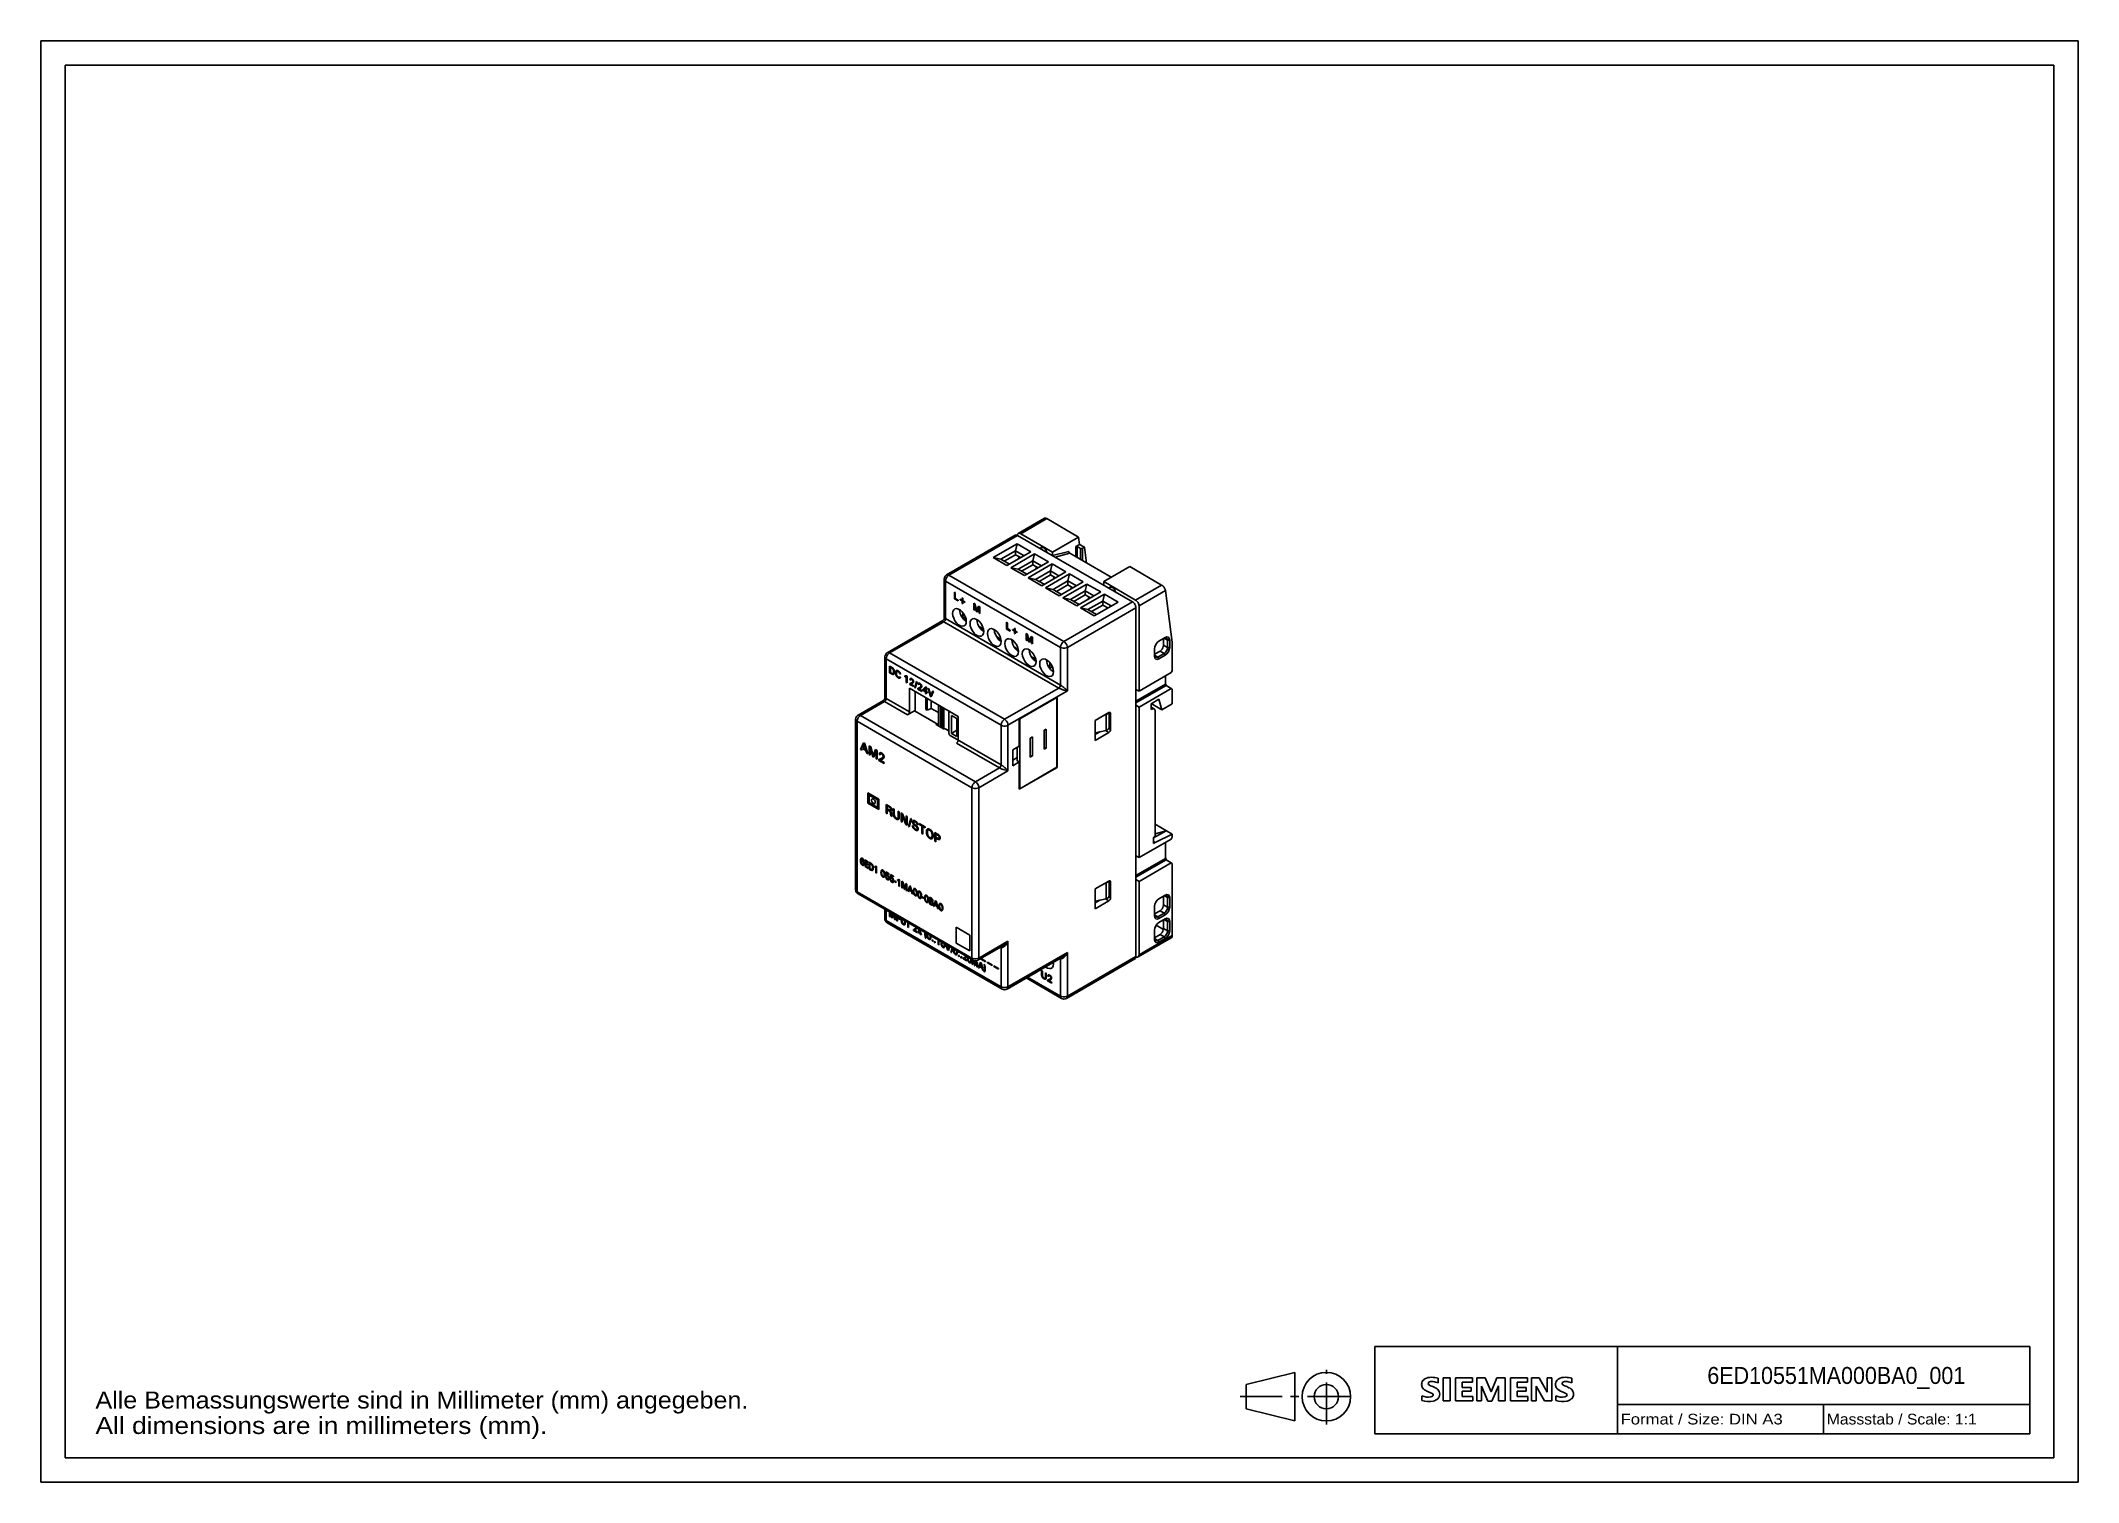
# Model space of a CAD drawing. Extents: x 0 to 420, y 0 to 297.
import ezdxf
from ezdxf.enums import TextEntityAlignment as Align

# ---------------------------------------------------------------- set-up
doc = ezdxf.new("R2010")
doc.units = 0
doc.header["$LTSCALE"] = 23.1
doc.linetypes.add('CENTER', pattern=[0.6, 0.375, -0.075, 0.075, -0.075])
doc.layers.get('0').update_dxf_attribs({"linetype": 'CONTINUOUS'})
for name, color, linetype in [('40000_ISO', 7, 'CONTINUOUS'), ('90000_FRAME', 7, 'CONTINUOUS'), ('91000_TIP', 7, 'CONTINUOUS')]:
    doc.layers.add(name, color=color, linetype=linetype)

msp = doc.modelspace()

# ---------------------------------------------------------------- texts
at = {"color": 7, "linetype": 'CONTINUOUS'}
for s, p, p2 in [('Alle Bemassungswerte sind in Millimeter (mm) angegeben.', (11.28, 15.19), (145.86, 15.19)), ('All dimensions are in millimeters (mm).', (11.28, 9.94), (104.44, 9.94))]:
    msp.add_text(s, height=3.5, dxfattribs=at).set_placement(p, p2, align=Align.FIT)
at = {"layer": '90000_FRAME', "color": 7, "linetype": 'CONTINUOUS'}
for s, height, p, p2 in [('6ED10551MA000BA0_001', 3.5, (343.54, 20.25), (396.71, 20.25)), ('Format / Size: DIN A3', 2.2, (325.66, 11.9), (359.08, 11.9)), ('Massstab / Scale: 1:1', 2.2, (368.16, 11.9), (399.06, 11.9))]:
    msp.add_text(s, height=height, dxfattribs=at).set_placement(p, p2, align=Align.FIT)

# ---------------------------------------------------------------- linework, layer by layer
at = {"layer": '40000_ISO', "color": 7, "linetype": 'CONTINUOUS'}
for p, q in [((201.5, 195.49), (206.9, 198.61)), ((202, 195.44), (207.37, 198.54)), ((206.9, 198.61), (206.97, 198.63)), ((206.97, 198.63), (207.16, 198.63)), ((207.16, 198.63), (207.37, 198.54)), ((213.94, 194.74), (207.37, 198.54)), ((186.72, 186.96), (200.86, 195.12)), ((187.22, 186.91), (201.36, 195.07)), ((196.34, 190.5), (201.29, 193.36)), ((200.86, 195.12), (200.97, 195.16)), ((201.29, 193.36), (200.94, 191.93)), ((200.97, 195.16), (201.09, 195.17)), ((201.09, 195.17), (201.23, 195.14)), ((201.23, 195.14), (201.36, 195.07)), ((201.29, 193.36), (204.12, 191.73)), ((201.31, 195.18), (201.3, 195.1)), ((201.35, 195.31), (201.31, 195.18)), ((201.41, 195.42), (201.35, 195.31)), ((201.36, 195.07), (225.05, 181.4)), ((201.5, 195.49), (201.41, 195.42)), ((201.61, 195.53), (201.5, 195.49)), ((201.73, 195.53), (201.61, 195.53)), ((201.86, 195.5), (201.73, 195.53)), ((202, 195.44), (201.86, 195.5)), ((208.58, 191.64), (202, 195.44)), ((208.58, 191.64), (213.94, 194.74)), ((213.38, 192.79), (214.14, 193.22)), ((213.94, 194.74), (214.14, 193.22)), ((214.14, 193.22), (215.17, 192.63)), ((196.34, 190.5), (199.17, 188.87)), ((196.34, 190.5), (197.9, 190.17)), ((197.9, 190.17), (200.94, 191.93)), ((197.9, 190.17), (199.67, 189.15)), ((198.61, 189.77), (200.94, 191.11)), ((199.17, 188.87), (204.12, 191.73)), ((204.88, 191.28), (199.94, 188.43)), ((200.94, 191.93), (200.94, 191.11)), ((200.94, 191.93), (202.71, 190.91)), ((200.94, 191.11), (202, 190.5)), ((204.53, 189.86), (201.49, 188.1)), ((201.54, 190.24), (201.67, 190.69)), ((204.53, 189.04), (202.2, 187.69)), ((207.71, 189.65), (202.76, 186.79)), ((208.48, 189.21), (203.53, 186.35)), ((204.88, 191.28), (204.53, 189.86)), ((204.53, 189.04), (204.53, 189.86)), ((204.53, 189.86), (206.3, 188.83)), ((204.53, 189.04), (205.59, 188.43)), ((204.88, 191.28), (207.71, 189.65)), ((206.27, 192.57), (205.98, 192.4)), ((206.36, 192.61), (206.27, 192.57)), ((206.55, 192.61), (206.36, 192.61)), ((206.77, 192.52), (206.55, 192.61)), ((206.99, 192.36), (206.77, 192.52)), ((207.19, 192.13), (206.99, 192.36)), ((207.34, 191.85), (207.19, 192.13)), ((207.45, 191.57), (207.34, 191.85)), ((207.45, 191.56), (207.45, 191.57)), ((208.48, 189.21), (208.12, 187.78)), ((208.48, 189.21), (211.31, 187.58)), ((211.9, 191.78), (208.58, 190.92)), ((208.58, 190.92), (208.58, 191.64)), ((212.11, 191.4), (209.08, 190.62)), ((211.9, 191.78), (211.92, 191.67)), ((211.92, 191.67), (211.96, 191.56)), ((211.96, 191.56), (212.03, 191.46)), ((212.03, 191.46), (212.11, 191.4)), ((212.11, 191.4), (220.67, 186.46)), ((213.38, 192.79), (213.45, 192.81)), ((213.38, 190.66), (213.38, 192.79)), ((213.45, 192.81), (213.53, 192.82)), ((213.53, 192.82), (213.6, 192.81)), ((213.6, 192.81), (213.67, 192.79)), ((213.67, 190.5), (213.67, 192.79)), ((213.67, 192.79), (214.34, 192.4)), ((214.34, 192.4), (214.34, 190.11)), ((214.34, 192.4), (214.76, 192.4)), ((215.17, 192.63), (214.76, 192.4)), ((214.76, 192.4), (214.76, 189.87)), ((215.17, 192.63), (215.59, 189.39)), ((186.22, 186.09), (186.27, 186.39)), ((186.22, 177.98), (186.22, 186.09)), ((186.22, 186.09), (186.23, 186)), ((186.23, 186), (186.33, 185.83)), ((186.27, 186.39), (186.41, 186.67)), ((186.33, 185.83), (186.51, 185.68)), ((186.41, 186.67), (186.63, 186.9)), ((186.51, 185.68), (186.55, 185.95)), ((186.51, 177.93), (186.51, 185.68)), ((210.2, 172.01), (186.51, 185.68)), ((186.55, 185.95), (186.65, 186.24)), ((186.63, 186.9), (186.72, 186.96)), ((186.65, 186.24), (186.8, 186.51)), ((186.72, 186.96), (186.8, 186.99)), ((186.8, 186.99), (187, 186.99)), ((186.8, 186.51), (187, 186.74)), ((187, 186.99), (187.22, 186.91)), ((187, 186.74), (187.22, 186.91)), ((210.91, 173.23), (187.22, 186.91)), ((199.94, 188.43), (202.76, 186.79)), ((199.94, 188.43), (201.49, 188.1)), ((201.49, 188.1), (203.26, 187.08)), ((203.53, 186.35), (206.36, 184.72)), ((203.53, 186.35), (205.08, 186.03)), ((208.12, 187.78), (205.08, 186.03)), ((205.08, 186.03), (206.85, 185.01)), ((205.14, 188.16), (205.26, 188.62)), ((208.12, 186.97), (205.79, 185.62)), ((211.31, 187.58), (206.36, 184.72)), ((212.07, 187.14), (207.12, 184.28)), ((208.12, 186.97), (208.12, 187.78)), ((208.12, 187.78), (209.89, 186.76)), ((208.12, 186.97), (209.18, 186.35)), ((211.72, 185.71), (208.67, 183.95)), ((208.73, 186.09), (208.85, 186.54)), ((211.72, 184.89), (209.38, 183.54)), ((214.9, 185.5), (209.95, 182.65)), ((215.66, 185.06), (210.71, 182.21)), ((212.07, 187.14), (211.72, 185.71)), ((211.72, 184.89), (211.72, 185.71)), ((211.72, 185.71), (213.48, 184.69)), ((211.72, 184.89), (212.78, 184.28)), ((212.07, 187.14), (214.9, 185.5)), ((215.66, 185.06), (215.31, 183.63)), ((215.66, 185.06), (218.49, 183.43)), ((224.48, 188.66), (219.11, 185.56)), ((219.11, 184.84), (219.11, 185.56)), ((225.69, 181.76), (219.11, 185.56)), ((231.06, 184.86), (224.48, 188.66)), ((225.69, 181.76), (231.06, 184.86)), ((231.06, 184.86), (231.28, 184.7)), ((188.35, 182.01), (188.35, 183.4)), ((188.35, 183.4), (188.52, 183.3)), ((189.08, 181.59), (188.35, 182.01)), ((188.52, 183.3), (188.52, 182.07)), ((188.52, 182.07), (189.08, 181.74)), ((189.08, 181.74), (189.08, 181.59)), ((189.54, 181.82), (189.54, 181.94)), ((189.54, 181.94), (189.97, 181.69)), ((189.97, 181.57), (189.54, 181.82)), ((189.97, 181.69), (189.97, 182.19)), ((189.97, 182.19), (190.08, 182.13)), ((189.97, 181.06), (189.97, 181.57)), ((190.08, 181), (189.97, 181.06)), ((190.08, 182.13), (190.08, 181.63)), ((190.08, 181.63), (190.51, 181.37)), ((190.08, 181.51), (190.08, 181)), ((190.51, 181.26), (190.08, 181.51)), ((190.51, 181.37), (190.51, 181.26)), ((192.31, 179.72), (192.31, 181.11)), ((192.31, 181.11), (192.58, 180.96)), ((192.48, 180.87), (192.48, 179.63)), ((192.87, 179.4), (192.48, 180.87)), ((192.58, 180.96), (192.96, 179.58)), ((207.12, 184.28), (209.95, 182.65)), ((207.12, 184.28), (208.67, 183.95)), ((208.67, 183.95), (210.44, 182.93)), ((210.71, 182.21), (213.54, 180.57)), ((210.71, 182.21), (212.27, 181.88)), ((225.05, 181.4), (210.91, 173.23)), ((215.31, 183.63), (212.27, 181.88)), ((212.27, 181.88), (214.03, 180.86)), ((212.32, 184.02), (212.45, 184.47)), ((215.31, 182.82), (212.97, 181.47)), ((218.49, 183.43), (213.54, 180.57)), ((219.25, 182.99), (214.3, 180.13)), ((215.31, 182.82), (215.31, 183.63)), ((215.31, 183.63), (217.08, 182.61)), ((215.31, 182.82), (216.37, 182.21)), ((218.9, 181.56), (215.86, 179.8)), ((215.91, 181.94), (216.04, 182.4)), ((218.9, 180.74), (216.57, 179.4)), ((222.08, 181.36), (217.13, 178.5)), ((219.25, 182.99), (218.9, 181.56)), ((218.9, 180.74), (218.9, 181.56)), ((218.9, 181.56), (220.67, 180.54)), ((218.9, 180.74), (219.96, 180.13)), ((219.25, 182.99), (222.08, 181.36)), ((220.42, 184.41), (220.13, 184.24)), ((220.5, 184.44), (220.42, 184.41)), ((220.7, 184.44), (220.5, 184.44)), ((220.92, 184.36), (220.7, 184.44)), ((221.13, 184.19), (220.92, 184.36)), ((221.33, 183.96), (221.13, 184.19)), ((221.49, 183.69), (221.33, 183.96)), ((221.59, 183.4), (221.49, 183.69)), ((221.59, 183.4), (221.59, 183.4)), ((225.05, 181.4), (225.19, 181.3)), ((225.19, 181.3), (225.32, 181.18)), ((225.32, 181.18), (225.44, 181.03)), ((225.44, 181.03), (225.55, 180.87)), ((225.55, 180.87), (225.64, 180.69)), ((225.64, 180.69), (225.7, 180.52)), ((225.83, 181.67), (225.69, 181.76)), ((225.96, 181.55), (225.83, 181.67)), ((226.08, 181.4), (225.96, 181.55)), ((226.19, 181.24), (226.08, 181.4)), ((226.28, 181.06), (226.19, 181.24)), ((226.34, 180.88), (226.28, 181.06)), ((226.38, 180.71), (226.34, 180.88)), ((226.4, 180.54), (226.38, 180.71)), ((226.4, 180.54), (231.86, 183.7)), ((231.28, 184.7), (231.49, 184.48)), ((231.49, 184.48), (231.67, 184.22)), ((231.67, 184.22), (231.8, 183.95)), ((231.8, 183.95), (231.86, 183.7)), ((231.86, 183.7), (233.25, 173.07)), ((174.49, 170.91), (185.97, 177.54)), ((174.99, 170.86), (186.16, 177.31)), ((185.97, 177.54), (185.95, 177.5)), ((185.95, 177.5), (185.97, 177.45)), ((186.12, 177.67), (185.97, 177.54)), ((185.97, 177.45), (186.05, 177.39)), ((186.05, 177.39), (186.16, 177.31)), ((186.2, 177.84), (186.12, 177.67)), ((186.16, 177.31), (186.3, 177.42)), ((186.16, 177.31), (209.85, 163.64)), ((186.22, 177.98), (186.2, 177.84)), ((186.22, 177.98), (186.24, 178.02)), ((186.24, 178.02), (186.3, 178.02)), ((186.3, 178.02), (186.39, 177.99)), ((186.3, 177.42), (186.41, 177.58)), ((186.39, 177.99), (186.51, 177.93)), ((186.41, 177.58), (186.49, 177.75)), ((186.49, 177.75), (186.51, 177.93)), ((186.51, 177.93), (210.2, 164.25)), ((188.02, 179.44), (187.96, 179.01)), ((187.96, 179.01), (188.02, 178.52)), ((188.19, 179.76), (188.02, 179.44)), ((188.02, 178.52), (188.19, 178)), ((188.38, 179.92), (188.19, 179.76)), ((188.19, 178), (188.45, 177.49)), ((188.45, 179.96), (188.38, 179.92)), ((188.79, 180.02), (188.45, 179.96)), ((188.45, 177.49), (188.79, 177.05)), ((189.18, 179.92), (188.79, 180.02)), ((188.79, 177.05), (189.18, 176.69)), ((189.58, 179.69), (189.18, 179.92)), ((189.18, 176.69), (189.58, 176.46)), ((189.38, 179.82), (189.44, 179.33)), ((189.44, 179.33), (189.6, 178.81)), ((189.97, 179.34), (189.58, 179.69)), ((189.58, 176.46), (189.97, 176.37)), ((189.6, 178.81), (189.87, 178.31)), ((189.87, 178.31), (190.2, 177.86)), ((190.3, 178.89), (189.97, 179.34)), ((189.97, 176.37), (190.3, 176.42)), ((190.06, 179.22), (190.06, 178.25)), ((190.74, 177.86), (190.06, 178.25)), ((190.2, 177.86), (190.59, 177.51)), ((190.57, 178.39), (190.3, 178.89)), ((190.3, 176.42), (190.38, 176.46)), ((190.38, 176.46), (190.57, 176.62)), ((190.73, 177.87), (190.57, 178.39)), ((190.57, 176.62), (190.73, 176.95)), ((190.59, 177.51), (190.79, 177.39)), ((190.77, 177.53), (190.67, 177.47)), ((190.79, 177.38), (190.73, 177.87)), ((190.73, 176.95), (190.79, 177.38)), ((191.61, 177.36), (191.56, 176.93)), ((191.56, 176.93), (191.61, 176.44)), ((191.78, 177.69), (191.61, 177.36)), ((191.61, 176.44), (191.78, 175.92)), ((191.97, 177.85), (191.78, 177.69)), ((192.04, 177.89), (191.97, 177.85)), ((192.38, 177.94), (192.04, 177.89)), ((192.48, 179.63), (192.31, 179.72)), ((192.77, 177.85), (192.38, 177.94)), ((193.17, 177.62), (192.77, 177.85)), ((193.04, 179.3), (192.87, 179.4)), ((192.96, 179.58), (193.32, 180.53)), ((192.97, 177.75), (193.03, 177.26)), ((193.03, 177.26), (193.19, 176.74)), ((193.42, 180.33), (193.04, 179.3)), ((193.56, 177.26), (193.17, 177.62)), ((193.19, 176.74), (193.46, 176.24)), ((193.32, 180.53), (193.59, 180.37)), ((193.42, 179.08), (193.42, 180.33)), ((193.59, 178.99), (193.42, 179.08)), ((193.9, 176.82), (193.56, 177.26)), ((193.59, 180.37), (193.59, 178.99)), ((194.16, 176.31), (193.9, 176.82)), ((199.1, 175.8), (199.1, 177.19)), ((199.1, 177.19), (199.27, 177.1)), ((199.27, 177.1), (199.27, 175.87)), ((225.76, 180.17), (211.62, 172.01)), ((214.3, 180.13), (217.13, 178.5)), ((214.3, 180.13), (215.86, 179.8)), ((215.86, 179.8), (217.63, 178.78)), ((225.7, 180.52), (225.75, 180.34)), ((225.75, 180.34), (225.76, 180.17)), ((225.76, 108.32), (225.76, 180.17)), ((226.4, 162.98), (226.4, 180.54)), ((191.78, 175.92), (192.04, 175.42)), ((192.04, 175.42), (192.38, 174.97)), ((192.38, 174.97), (192.77, 174.62)), ((192.77, 174.62), (193.17, 174.39)), ((193.17, 174.39), (193.56, 174.29)), ((194.33, 175.78), (193.42, 176.31)), ((193.46, 176.24), (193.8, 175.79)), ((193.51, 176.17), (193.55, 176.23)), ((193.56, 174.29), (193.9, 174.35)), ((193.8, 176.09), (193.72, 175.89)), ((193.8, 175.79), (194.18, 175.43)), ((193.9, 174.35), (193.97, 174.39)), ((193.97, 174.39), (194.16, 174.55)), ((194.33, 175.79), (194.16, 176.31)), ((194.16, 174.55), (194.33, 174.87)), ((194.18, 175.43), (194.38, 175.32)), ((194.38, 175.3), (194.33, 175.79)), ((194.33, 174.87), (194.38, 175.3)), ((195.21, 175.29), (195.15, 174.86)), ((195.15, 174.86), (195.21, 174.37)), ((195.37, 175.61), (195.21, 175.29)), ((195.21, 174.37), (195.37, 173.85)), ((195.56, 175.78), (195.37, 175.61)), ((195.37, 173.85), (195.64, 173.34)), ((195.64, 175.81), (195.56, 175.78)), ((195.97, 175.87), (195.64, 175.81)), ((195.64, 173.34), (195.97, 172.9)), ((196.36, 175.78), (195.97, 175.87)), ((195.97, 172.9), (196.36, 172.54)), ((196.76, 175.54), (196.36, 175.78)), ((196.36, 172.54), (196.76, 172.31)), ((196.56, 175.68), (196.62, 175.18)), ((196.62, 175.18), (196.79, 174.66)), ((197.15, 175.19), (196.76, 175.54)), ((196.76, 172.31), (197.15, 172.22)), ((196.79, 174.66), (197.05, 174.16)), ((197.92, 173.71), (197.01, 174.23)), ((197.05, 174.16), (197.39, 173.71)), ((197.49, 174.74), (197.15, 175.19)), ((197.26, 174.09), (197.15, 174.03)), ((197.15, 172.22), (197.49, 172.28)), ((197.39, 173.71), (197.78, 173.36)), ((197.75, 174.24), (197.49, 174.74)), ((197.49, 172.28), (197.56, 172.31)), ((197.56, 172.31), (197.75, 172.47)), ((197.92, 173.72), (197.75, 174.24)), ((197.75, 172.47), (197.92, 172.8)), ((197.84, 173.46), (197.77, 173.36)), ((197.78, 173.36), (197.97, 173.25)), ((197.94, 173.54), (197.84, 173.46)), ((197.98, 173.23), (197.92, 173.72)), ((197.92, 172.8), (197.98, 173.23)), ((198.8, 173.21), (198.74, 172.79)), ((198.74, 172.79), (198.8, 172.29)), ((198.96, 173.54), (198.8, 173.21)), ((198.8, 172.29), (198.96, 171.77)), ((199.15, 173.7), (198.96, 173.54)), ((199.83, 175.38), (199.1, 175.8)), ((199.23, 173.74), (199.15, 173.7)), ((199.57, 173.79), (199.23, 173.74)), ((199.27, 175.87), (199.83, 175.54)), ((199.95, 173.7), (199.57, 173.79)), ((199.83, 175.54), (199.83, 175.38)), ((200.36, 173.47), (199.95, 173.7)), ((200.15, 173.6), (200.21, 173.11)), ((200.21, 173.11), (200.38, 172.59)), ((200.29, 175.62), (200.29, 175.73)), ((200.29, 175.73), (200.72, 175.48)), ((200.72, 175.36), (200.29, 175.62)), ((200.74, 173.12), (200.36, 173.47)), ((200.38, 172.59), (200.64, 172.09)), ((200.72, 175.48), (200.72, 175.99)), ((200.72, 175.99), (200.83, 175.93)), ((200.72, 174.86), (200.72, 175.36)), ((200.83, 174.8), (200.72, 174.86)), ((201.08, 172.67), (200.74, 173.12)), ((200.83, 175.93), (200.83, 175.42)), ((200.83, 175.42), (201.26, 175.17)), ((200.83, 175.3), (200.83, 174.8)), ((201.26, 175.05), (200.83, 175.3)), ((201.34, 172.17), (201.08, 172.67)), ((201.26, 175.17), (201.26, 175.05)), ((203.13, 173.48), (203.13, 174.86)), ((203.13, 174.86), (203.4, 174.71)), ((203.3, 173.38), (203.13, 173.48)), ((203.3, 174.62), (203.3, 173.38)), ((203.69, 173.15), (203.3, 174.62)), ((203.4, 174.71), (203.78, 173.33)), ((203.86, 173.06), (203.69, 173.15)), ((203.78, 173.33), (204.14, 174.28)), ((204.24, 174.08), (203.86, 173.06)), ((204.14, 174.28), (204.41, 174.13)), ((204.24, 172.83), (204.24, 174.08)), ((204.41, 172.74), (204.24, 172.83)), ((204.41, 174.13), (204.41, 172.74)), ((210.2, 172.01), (210.24, 172.28)), ((210.24, 172.28), (210.34, 172.57)), ((210.34, 172.57), (210.5, 172.84)), ((210.5, 172.84), (210.69, 173.07)), ((210.69, 173.07), (210.91, 173.23)), ((211.13, 173.07), (210.91, 173.23)), ((211.33, 172.84), (211.13, 173.07)), ((211.48, 172.57), (211.33, 172.84)), ((211.58, 172.28), (211.48, 172.57)), ((211.62, 172.01), (211.58, 172.28)), ((229.83, 172.6), (229.63, 172.14)), ((230.13, 173), (229.83, 172.6)), ((230.48, 173.28), (230.13, 173)), ((231.79, 174.04), (230.48, 173.28)), ((231.3, 171.93), (231.4, 172.21)), ((231.4, 172.21), (231.43, 172.49)), ((231.43, 172.49), (231.43, 173.83)), ((232.28, 172), (231.43, 172.49)), ((231.85, 174.01), (231.57, 173.92)), ((232.28, 173.51), (231.57, 173.92)), ((232.14, 174.16), (231.79, 174.04)), ((232.07, 173.97), (231.85, 174.01)), ((232.23, 173.79), (232.07, 173.97)), ((232.44, 174.1), (232.14, 174.16)), ((232.28, 173.51), (232.23, 173.79)), ((232.28, 172), (232.28, 173.51)), ((232.71, 173.51), (232.28, 173.51)), ((232.64, 173.87), (232.44, 174.1)), ((232.71, 173.51), (232.64, 173.87)), ((232.71, 172), (232.71, 173.51)), ((233.25, 167.19), (233.25, 173.07)), ((173.99, 170.05), (174.03, 170.35)), ((173.99, 161.52), (173.99, 170.05)), ((173.99, 170.05), (174, 169.96)), ((174, 169.96), (174.1, 169.79)), ((174.03, 170.35), (174.18, 170.63)), ((174.1, 169.79), (174.28, 169.64)), ((174.18, 170.63), (174.4, 170.86)), ((174.28, 169.64), (174.32, 169.91)), ((174.28, 161.47), (174.28, 169.64)), ((197.97, 155.96), (174.28, 169.64)), ((174.32, 169.91), (174.42, 170.19)), ((174.4, 170.86), (174.49, 170.91)), ((174.42, 170.19), (174.57, 170.47)), ((174.49, 170.91), (174.57, 170.95)), ((174.57, 170.95), (174.77, 170.95)), ((174.57, 170.47), (174.77, 170.7)), ((174.77, 170.95), (174.99, 170.86)), ((174.77, 170.7), (174.99, 170.86)), ((198.68, 157.19), (174.99, 170.86)), ((174.99, 166.78), (174.99, 168.17)), ((174.99, 168.17), (175.37, 167.95)), ((198.96, 171.77), (199.23, 171.27)), ((199.23, 171.27), (199.57, 170.82)), ((199.57, 170.82), (199.95, 170.47)), ((199.95, 170.47), (200.36, 170.24)), ((200.36, 170.24), (200.74, 170.15)), ((201.51, 171.64), (200.6, 172.16)), ((200.64, 172.09), (200.98, 171.64)), ((200.74, 170.15), (201.08, 170.2)), ((200.98, 171.64), (201.37, 171.29)), ((201.08, 170.2), (201.15, 170.24)), ((201.15, 170.24), (201.34, 170.4)), ((201.51, 171.65), (201.34, 172.17)), ((201.34, 170.4), (201.51, 170.73)), ((201.37, 171.29), (201.57, 171.17)), ((201.57, 171.15), (201.51, 171.65)), ((201.51, 170.73), (201.57, 171.15)), ((202.39, 171.14), (202.33, 170.71)), ((202.33, 170.71), (202.39, 170.22)), ((202.56, 171.47), (202.39, 171.14)), ((202.39, 170.22), (202.56, 169.7)), ((202.75, 171.63), (202.56, 171.47)), ((202.56, 169.7), (202.82, 169.2)), ((202.82, 171.67), (202.75, 171.63)), ((203.16, 171.72), (202.82, 171.67)), ((202.82, 169.2), (203.16, 168.75)), ((203.55, 171.63), (203.16, 171.72)), ((203.16, 168.75), (203.55, 168.4)), ((203.95, 171.4), (203.55, 171.63)), ((203.55, 168.4), (203.95, 168.16)), ((203.75, 171.53), (203.8, 171.04)), ((203.8, 171.04), (203.97, 170.52)), ((204.33, 171.04), (203.95, 171.4)), ((203.95, 168.16), (204.33, 168.07)), ((203.97, 170.52), (204.23, 170.01)), ((205.1, 169.56), (204.2, 170.09)), ((204.23, 170.01), (204.57, 169.57)), ((204.67, 170.6), (204.33, 171.04)), ((204.33, 168.07), (204.67, 168.13)), ((204.57, 169.57), (204.96, 169.21)), ((204.94, 170.09), (204.67, 170.6)), ((204.67, 168.13), (204.75, 168.16)), ((204.75, 168.16), (204.94, 168.33)), ((205.1, 169.57), (204.94, 170.09)), ((204.94, 168.33), (205.1, 168.65)), ((204.96, 169.21), (205.16, 169.1)), ((205.16, 169.08), (205.1, 169.57)), ((205.1, 168.65), (205.16, 169.08)), ((205.98, 169.07), (205.92, 168.64)), ((205.92, 168.64), (205.98, 168.15)), ((206.15, 169.39), (205.98, 169.07)), ((205.98, 168.15), (206.15, 167.63)), ((206.34, 169.55), (206.15, 169.39)), ((206.41, 169.59), (206.34, 169.55)), ((206.75, 169.65), (206.41, 169.59)), ((207.14, 169.56), (206.75, 169.65)), ((207.54, 169.32), (207.14, 169.56)), ((207.34, 169.46), (207.4, 168.96)), ((207.4, 168.96), (207.56, 168.44)), ((207.93, 168.97), (207.54, 169.32)), ((207.56, 168.44), (207.83, 167.94)), ((208.02, 167.88), (207.79, 168.01)), ((208.26, 168.52), (207.93, 168.97)), ((208.02, 167.88), (208.02, 168.85)), ((208.02, 167.88), (208.53, 168.02)), ((208.53, 168.02), (208.26, 168.52)), ((208.7, 167.5), (208.53, 168.02)), ((210.2, 172.01), (210.2, 164.25)), ((210.46, 171.9), (210.2, 172.01)), ((210.76, 171.85), (210.46, 171.9)), ((211.07, 171.85), (210.76, 171.85)), ((211.37, 171.9), (211.07, 171.85)), ((211.62, 172.01), (211.37, 171.9)), ((211.62, 172.01), (211.62, 163.03)), ((229.63, 172.14), (229.56, 171.69)), ((229.56, 171.69), (229.56, 170.18)), ((229.56, 170.59), (230.73, 171.26)), ((230.27, 170.02), (229.56, 170.43)), ((229.56, 170.43), (229.61, 170.14)), ((229.56, 170.18), (229.63, 169.81)), ((229.61, 170.14), (229.77, 169.97)), ((229.63, 169.81), (229.83, 169.58)), ((229.77, 169.97), (230, 169.92)), ((229.83, 169.58), (230.13, 169.53)), ((230, 169.92), (230.27, 170.02)), ((230.13, 169.53), (230.48, 169.65)), ((230.27, 170.02), (231.57, 170.77)), ((230.48, 169.65), (230.27, 170.02)), ((230.48, 169.65), (231.79, 170.4)), ((230.73, 171.26), (230.94, 171.43)), ((231.57, 170.77), (230.73, 171.26)), ((230.94, 171.43), (231.14, 171.66)), ((231.14, 171.66), (231.3, 171.93)), ((231.57, 170.77), (231.85, 170.99)), ((231.79, 170.4), (231.57, 170.77)), ((231.79, 170.4), (232.14, 170.69)), ((231.85, 170.99), (232.07, 171.3)), ((232.07, 171.3), (232.23, 171.65)), ((232.14, 170.69), (232.44, 171.09)), ((232.23, 171.65), (232.28, 172)), ((232.71, 172), (232.28, 172)), ((232.44, 171.09), (232.64, 171.55)), ((232.64, 171.55), (232.71, 172)), ((175.4, 166.54), (174.99, 166.78)), ((175.15, 167.92), (175.15, 166.84)), ((175.37, 167.79), (175.15, 167.92)), ((175.15, 166.84), (175.4, 166.7)), ((175.39, 167.94), (175.37, 167.95)), ((175.37, 167.79), (175.38, 167.78)), ((175.38, 167.78), (175.4, 167.77)), ((175.41, 167.93), (175.39, 167.94)), ((175.4, 167.77), (175.41, 167.77)), ((175.42, 166.69), (175.4, 166.7)), ((175.4, 166.54), (175.42, 166.53)), ((175.43, 167.91), (175.41, 167.93)), ((175.41, 167.77), (175.43, 167.76)), ((175.44, 166.68), (175.42, 166.69)), ((175.42, 166.53), (175.44, 166.52)), ((175.45, 167.9), (175.43, 167.91)), ((175.43, 167.76), (175.44, 167.75)), ((175.44, 167.75), (175.46, 167.74)), ((175.45, 166.67), (175.44, 166.68)), ((175.44, 166.52), (175.46, 166.51)), ((175.47, 167.89), (175.45, 167.9)), ((175.47, 166.66), (175.45, 166.67)), ((175.46, 167.74), (175.47, 167.72)), ((175.46, 166.51), (175.48, 166.5)), ((175.48, 167.88), (175.47, 167.89)), ((175.47, 167.72), (175.49, 167.71)), ((175.49, 166.66), (175.47, 166.66)), ((175.5, 167.86), (175.48, 167.88)), ((175.48, 166.5), (175.5, 166.49)), ((175.49, 167.71), (175.5, 167.7)), ((175.5, 166.65), (175.49, 166.66)), ((175.52, 167.85), (175.5, 167.86)), ((175.5, 167.7), (175.52, 167.69)), ((175.52, 166.64), (175.5, 166.65)), ((175.5, 166.49), (175.52, 166.48)), ((175.54, 167.83), (175.52, 167.85)), ((175.52, 167.69), (175.53, 167.68)), ((175.54, 166.64), (175.52, 166.64)), ((175.52, 166.48), (175.54, 166.47)), ((175.53, 167.68), (175.55, 167.66)), ((175.56, 167.82), (175.54, 167.83)), ((175.55, 166.63), (175.54, 166.64)), ((175.54, 166.47), (175.56, 166.47)), ((175.55, 167.66), (175.56, 167.65)), ((175.56, 166.63), (175.55, 166.63)), ((175.58, 167.8), (175.56, 167.82)), ((175.56, 167.65), (175.57, 167.64)), ((175.57, 166.63), (175.56, 166.63)), ((175.56, 166.47), (175.57, 166.46)), ((175.57, 167.64), (175.59, 167.62)), ((175.59, 166.63), (175.57, 166.63)), ((175.57, 166.46), (175.59, 166.45)), ((175.6, 167.79), (175.58, 167.8)), ((175.59, 167.62), (175.6, 167.61)), ((175.6, 166.63), (175.59, 166.63)), ((175.59, 166.45), (175.61, 166.45)), ((175.62, 167.77), (175.6, 167.79)), ((175.6, 167.61), (175.61, 167.59)), ((175.61, 166.62), (175.6, 166.63)), ((175.61, 167.59), (175.62, 167.58)), ((175.62, 166.62), (175.61, 166.62)), ((175.61, 166.45), (175.63, 166.44)), ((175.64, 167.75), (175.62, 167.77)), ((175.62, 167.58), (175.63, 167.57)), ((175.63, 166.62), (175.62, 166.62)), ((175.63, 167.57), (175.64, 167.55)), ((175.64, 166.63), (175.63, 166.62)), ((175.63, 166.44), (175.65, 166.44)), ((175.65, 167.73), (175.64, 167.75)), ((175.64, 167.55), (175.65, 167.54)), ((175.65, 166.63), (175.64, 166.63)), ((175.67, 167.72), (175.65, 167.73)), ((175.65, 167.54), (175.66, 167.53)), ((175.66, 166.63), (175.65, 166.63)), ((175.65, 166.44), (175.67, 166.44)), ((175.66, 167.53), (175.67, 167.51)), ((175.67, 166.63), (175.66, 166.63)), ((175.69, 167.7), (175.67, 167.72)), ((175.67, 167.51), (175.68, 167.5)), ((175.68, 166.64), (175.67, 166.63)), ((175.67, 166.44), (175.69, 166.43)), ((175.68, 167.5), (175.69, 167.48)), ((175.69, 166.64), (175.68, 166.64)), ((175.71, 167.68), (175.69, 167.7)), ((175.69, 167.48), (175.7, 167.47)), ((175.7, 166.64), (175.69, 166.64)), ((175.69, 166.43), (175.7, 166.43)), ((175.7, 167.47), (175.71, 167.45)), ((175.71, 166.65), (175.7, 166.64)), ((175.7, 166.43), (175.72, 166.43)), ((175.72, 167.66), (175.71, 167.68)), ((175.71, 167.45), (175.71, 167.44)), ((175.71, 167.44), (175.72, 167.42)), ((175.72, 166.66), (175.71, 166.65)), ((175.73, 167.64), (175.72, 167.66)), ((175.72, 167.42), (175.73, 167.41)), ((175.73, 166.67), (175.72, 166.66)), ((175.72, 166.66), (175.72, 166.66)), ((175.72, 166.43), (175.73, 166.44)), ((175.75, 167.62), (175.73, 167.64)), ((175.73, 167.41), (175.74, 167.39)), ((175.74, 166.68), (175.73, 166.67)), ((175.73, 166.44), (175.75, 166.44)), ((175.74, 167.39), (175.74, 167.38)), ((175.74, 167.38), (175.75, 167.36)), ((175.75, 166.69), (175.74, 166.69)), ((175.74, 166.69), (175.74, 166.68)), ((175.76, 167.6), (175.75, 167.62)), ((175.75, 167.36), (175.76, 167.35)), ((175.76, 166.7), (175.75, 166.69)), ((175.75, 166.44), (175.76, 166.44)), ((175.77, 167.59), (175.76, 167.6)), ((175.76, 167.35), (175.76, 167.33)), ((175.76, 167.33), (175.77, 167.31)), ((175.77, 166.73), (175.76, 166.71)), ((175.76, 166.71), (175.76, 166.7)), ((175.76, 166.44), (175.77, 166.44)), ((175.79, 167.57), (175.77, 167.59)), ((175.77, 167.31), (175.77, 167.29)), ((175.77, 167.29), (175.78, 167.27)), ((175.78, 166.75), (175.77, 166.74)), ((175.77, 166.74), (175.77, 166.73)), ((175.77, 166.44), (175.79, 166.45)), ((175.78, 167.27), (175.78, 167.25)), ((175.78, 167.25), (175.79, 167.23)), ((175.79, 166.78), (175.78, 166.77)), ((175.78, 166.77), (175.78, 166.75)), ((175.8, 167.55), (175.79, 167.57)), ((175.79, 167.23), (175.79, 167.21)), ((175.79, 167.21), (175.8, 167.19)), ((175.8, 166.83), (175.79, 166.82)), ((175.79, 166.82), (175.79, 166.8)), ((175.79, 166.8), (175.79, 166.78)), ((175.79, 166.45), (175.8, 166.45)), ((175.81, 167.53), (175.8, 167.55)), ((175.8, 167.19), (175.8, 167.17)), ((175.8, 167.17), (175.8, 167.16)), ((175.8, 167.16), (175.8, 167.14)), ((175.8, 167.14), (175.81, 167.12)), ((175.81, 166.89), (175.8, 166.87)), ((175.8, 166.87), (175.8, 166.85)), ((175.8, 166.85), (175.8, 166.83)), ((175.8, 166.45), (175.81, 166.46)), ((175.82, 167.51), (175.81, 167.53)), ((175.81, 167.12), (175.81, 167.1)), ((175.81, 167.1), (175.81, 167.08)), ((175.81, 167.08), (175.81, 167.06)), ((175.81, 167.06), (175.81, 167.04)), ((175.81, 167.04), (175.81, 167.03)), ((175.81, 167.03), (175.81, 167.01)), ((175.81, 167.01), (175.81, 166.98)), ((175.81, 166.98), (175.81, 166.96)), ((175.81, 166.96), (175.81, 166.94)), ((175.81, 166.94), (175.81, 166.92)), ((175.81, 166.92), (175.81, 166.89)), ((175.81, 166.46), (175.82, 166.46)), ((175.83, 167.49), (175.82, 167.51)), ((175.82, 166.46), (175.84, 166.47)), ((175.84, 167.47), (175.83, 167.49)), ((175.85, 167.45), (175.84, 167.47)), ((175.84, 166.47), (175.85, 166.48)), ((175.86, 167.43), (175.85, 167.45)), ((175.85, 166.48), (175.86, 166.49)), ((175.87, 167.4), (175.86, 167.43)), ((175.86, 166.49), (175.87, 166.49)), ((175.88, 167.38), (175.87, 167.4)), ((175.87, 166.49), (175.88, 166.5)), ((175.89, 167.36), (175.88, 167.38)), ((175.88, 166.5), (175.89, 166.51)), ((175.9, 167.34), (175.89, 167.36)), ((175.89, 166.53), (175.9, 166.54)), ((175.89, 166.51), (175.89, 166.53)), ((175.91, 167.32), (175.9, 167.34)), ((175.9, 166.54), (175.91, 166.55)), ((175.92, 167.3), (175.91, 167.32)), ((175.91, 166.55), (175.92, 166.56)), ((175.92, 167.27), (175.92, 167.3)), ((175.93, 167.24), (175.92, 167.27)), ((175.92, 166.56), (175.93, 166.58)), ((175.94, 167.22), (175.93, 167.24)), ((175.93, 166.6), (175.94, 166.61)), ((175.93, 166.58), (175.93, 166.6)), ((175.94, 167.19), (175.94, 167.22)), ((175.95, 167.16), (175.94, 167.19)), ((175.94, 166.61), (175.95, 166.63)), ((175.95, 167.14), (175.95, 167.16)), ((175.96, 167.11), (175.95, 167.14)), ((175.95, 166.65), (175.96, 166.67)), ((175.95, 166.63), (175.95, 166.65)), ((175.96, 167.09), (175.96, 167.11)), ((175.97, 167.06), (175.96, 167.09)), ((175.96, 166.71), (175.97, 166.73)), ((175.96, 166.69), (175.96, 166.71)), ((175.96, 166.67), (175.96, 166.69)), ((175.97, 167.04), (175.97, 167.06)), ((175.97, 167.01), (175.97, 167.04)), ((175.97, 166.99), (175.97, 167.01)), ((175.97, 166.96), (175.97, 166.99)), ((175.97, 166.94), (175.97, 166.96)), ((175.97, 166.91), (175.97, 166.94)), ((175.97, 166.89), (175.97, 166.91)), ((175.97, 166.86), (175.97, 166.89)), ((175.97, 166.84), (175.97, 166.86)), ((175.97, 166.82), (175.97, 166.84)), ((175.97, 166.8), (175.97, 166.82)), ((175.97, 166.77), (175.97, 166.8)), ((175.97, 166.75), (175.97, 166.77)), ((175.97, 166.73), (175.97, 166.75)), ((176.22, 166.94), (176.21, 166.91)), ((176.21, 166.91), (176.21, 166.89)), ((176.21, 166.89), (176.21, 166.87)), ((176.21, 166.87), (176.21, 166.84)), ((176.21, 166.84), (176.21, 166.82)), ((176.21, 166.82), (176.21, 166.79)), ((176.21, 166.79), (176.21, 166.77)), ((176.21, 166.77), (176.21, 166.74)), ((176.21, 166.74), (176.21, 166.72)), ((176.21, 166.72), (176.21, 166.69)), ((176.21, 166.69), (176.21, 166.66)), ((176.21, 166.66), (176.21, 166.64)), ((176.21, 166.64), (176.21, 166.61)), ((176.21, 166.61), (176.22, 166.59)), ((176.23, 167), (176.22, 166.98)), ((176.22, 166.98), (176.22, 166.96)), ((176.22, 166.96), (176.22, 166.94)), ((176.22, 166.59), (176.22, 166.56)), ((176.22, 166.56), (176.22, 166.54)), ((176.22, 166.54), (176.23, 166.51)), ((176.24, 167.04), (176.23, 167.02)), ((176.23, 167.02), (176.23, 167)), ((176.23, 166.51), (176.23, 166.49)), ((176.23, 166.49), (176.24, 166.46)), ((176.25, 167.07), (176.24, 167.05)), ((176.24, 167.05), (176.24, 167.04)), ((176.24, 166.46), (176.24, 166.44)), ((176.24, 166.44), (176.25, 166.41)), ((176.26, 167.11), (176.25, 167.09)), ((176.25, 167.09), (176.25, 167.07)), ((176.25, 166.41), (176.25, 166.39)), ((176.25, 166.39), (176.26, 166.37)), ((176.27, 167.12), (176.26, 167.11)), ((176.26, 166.37), (176.27, 166.34)), ((176.28, 167.13), (176.27, 167.12)), ((176.27, 166.34), (176.28, 166.32)), ((176.29, 167.16), (176.28, 167.15)), ((176.28, 167.15), (176.28, 167.13)), ((176.28, 166.32), (176.28, 166.3)), ((176.28, 166.3), (176.29, 166.27)), ((176.3, 167.17), (176.29, 167.16)), ((176.29, 166.27), (176.3, 166.25)), ((176.31, 167.19), (176.3, 167.17)), ((176.3, 166.25), (176.31, 166.23)), ((176.32, 167.2), (176.31, 167.19)), ((176.31, 166.23), (176.32, 166.21)), ((176.33, 167.21), (176.32, 167.2)), ((176.32, 166.21), (176.33, 166.18)), ((176.34, 167.22), (176.33, 167.21)), ((176.33, 166.18), (176.34, 166.17)), ((176.35, 167.22), (176.34, 167.22)), ((176.34, 166.17), (176.35, 166.15)), ((176.36, 167.23), (176.35, 167.22)), ((176.35, 166.15), (176.36, 166.13)), ((176.37, 167.24), (176.36, 167.23)), ((176.36, 166.13), (176.37, 166.11)), ((176.38, 167.24), (176.37, 167.24)), ((176.37, 166.74), (176.38, 166.76)), ((176.37, 166.72), (176.37, 166.74)), ((176.37, 166.69), (176.37, 166.72)), ((176.37, 166.67), (176.37, 166.69)), ((176.37, 166.65), (176.37, 166.67)), ((176.38, 166.62), (176.37, 166.65)), ((176.37, 166.11), (176.38, 166.09)), ((176.39, 167.25), (176.38, 167.24)), ((176.38, 166.84), (176.39, 166.85)), ((176.38, 166.81), (176.38, 166.84)), ((176.38, 166.79), (176.38, 166.81)), ((176.38, 166.76), (176.38, 166.79)), ((176.38, 166.6), (176.38, 166.62)), ((176.38, 166.58), (176.38, 166.6)), ((176.38, 166.56), (176.38, 166.58)), ((176.38, 166.53), (176.38, 166.56)), ((176.39, 166.51), (176.38, 166.53)), ((176.38, 166.09), (176.39, 166.08)), ((176.4, 167.25), (176.39, 167.25)), ((176.39, 166.88), (176.4, 166.89)), ((176.39, 166.86), (176.39, 166.88)), ((176.39, 166.85), (176.39, 166.86)), ((176.39, 166.49), (176.39, 166.51)), ((176.39, 166.47), (176.39, 166.49)), ((176.4, 166.45), (176.39, 166.47)), ((176.39, 166.08), (176.4, 166.06)), ((176.42, 167.26), (176.4, 167.25)), ((176.4, 166.92), (176.41, 166.93)), ((176.4, 166.91), (176.4, 166.92)), ((176.4, 166.89), (176.4, 166.91)), ((176.4, 166.43), (176.4, 166.45)), ((176.4, 166.41), (176.4, 166.43)), ((176.41, 166.39), (176.4, 166.41)), ((176.4, 166.06), (176.42, 166.04)), ((176.41, 166.95), (176.42, 166.96)), ((176.41, 166.93), (176.41, 166.95)), ((176.41, 166.37), (176.41, 166.39)), ((176.42, 166.35), (176.41, 166.37)), ((176.43, 167.26), (176.42, 167.26)), ((176.42, 166.96), (176.42, 166.97)), ((176.42, 166.97), (176.43, 166.97)), ((176.42, 166.33), (176.42, 166.35)), ((176.43, 166.32), (176.42, 166.33)), ((176.42, 166.04), (176.43, 166.02)), ((176.44, 167.26), (176.43, 167.26)), ((176.43, 166.98), (176.44, 166.99)), ((176.43, 166.97), (176.43, 166.98)), ((176.43, 166.3), (176.43, 166.32)), ((176.44, 166.28), (176.43, 166.3)), ((176.43, 166.02), (176.44, 166.01)), ((176.45, 167.27), (176.44, 167.26)), ((176.44, 167), (176.45, 167.01)), ((176.44, 166.99), (176.44, 167)), ((176.45, 166.27), (176.44, 166.28)), ((176.44, 166.01), (176.45, 165.99)), ((176.46, 167.27), (176.45, 167.27)), ((176.45, 167.01), (176.45, 167.02)), ((176.45, 167.02), (176.46, 167.02)), ((176.45, 166.25), (176.45, 166.27)), ((176.46, 166.23), (176.45, 166.25)), ((176.45, 165.99), (176.47, 165.98)), ((176.48, 167.27), (176.46, 167.27)), ((176.46, 167.02), (176.47, 167.03)), ((176.47, 166.22), (176.46, 166.23)), ((176.47, 167.03), (176.47, 167.04)), ((176.47, 167.04), (176.48, 167.04)), ((176.47, 166.2), (176.47, 166.22)), ((176.48, 166.19), (176.47, 166.2)), ((176.47, 165.98), (176.48, 165.96)), ((176.49, 167.27), (176.48, 167.27)), ((176.48, 167.04), (176.49, 167.05)), ((176.49, 166.17), (176.48, 166.19)), ((176.48, 165.96), (176.49, 165.94)), ((176.51, 167.27), (176.49, 167.27)), ((176.49, 167.05), (176.49, 167.05)), ((176.49, 167.05), (176.5, 167.05)), ((176.5, 166.16), (176.49, 166.17)), ((176.49, 165.94), (176.51, 165.93)), ((176.5, 167.05), (176.51, 167.06)), ((176.5, 166.15), (176.5, 166.16)), ((176.51, 166.13), (176.5, 166.15)), ((176.52, 167.27), (176.51, 167.27)), ((176.51, 167.06), (176.51, 167.06)), ((176.51, 167.06), (176.52, 167.06)), ((176.52, 166.12), (176.51, 166.13)), ((176.51, 165.93), (176.52, 165.91)), ((176.53, 167.27), (176.52, 167.27)), ((176.52, 167.06), (176.53, 167.07)), ((176.53, 166.1), (176.52, 166.12)), ((176.52, 165.91), (176.53, 165.9)), ((176.55, 167.26), (176.53, 167.27)), ((176.53, 167.07), (176.54, 167.07)), ((176.54, 166.09), (176.53, 166.1)), ((176.53, 165.9), (176.55, 165.89)), ((176.54, 167.07), (176.55, 167.07)), ((176.55, 166.08), (176.54, 166.09)), ((176.56, 167.26), (176.55, 167.26)), ((176.55, 167.07), (176.55, 167.07)), ((176.55, 167.07), (176.56, 167.07)), ((176.56, 166.06), (176.55, 166.08)), ((176.55, 165.89), (176.56, 165.87)), ((176.58, 167.26), (176.56, 167.26)), ((176.56, 167.07), (176.57, 167.07)), ((176.57, 166.05), (176.56, 166.06)), ((176.56, 165.87), (176.58, 165.86)), ((176.57, 167.07), (176.58, 167.07)), ((176.58, 166.04), (176.57, 166.05)), ((176.59, 167.25), (176.58, 167.26)), ((176.58, 167.07), (176.59, 167.07)), ((176.59, 166.03), (176.58, 166.04)), ((176.58, 165.86), (176.59, 165.84)), ((176.61, 167.25), (176.59, 167.25)), ((176.59, 167.07), (176.6, 167.07)), ((176.6, 166.02), (176.59, 166.03)), ((176.59, 165.84), (176.61, 165.83)), ((176.6, 167.07), (176.61, 167.07)), ((176.61, 166.01), (176.6, 166.02)), ((176.63, 167.24), (176.61, 167.25)), ((176.61, 167.07), (176.62, 167.07)), ((176.62, 166), (176.61, 166.01)), ((176.61, 165.83), (176.63, 165.82)), ((176.62, 167.07), (176.63, 167.07)), ((176.63, 165.99), (176.62, 166)), ((176.65, 167.23), (176.63, 167.24)), ((176.63, 167.07), (176.64, 167.07)), ((176.64, 165.97), (176.63, 165.99)), ((176.63, 165.82), (176.65, 165.8)), ((176.64, 167.07), (176.65, 167.06)), ((176.65, 165.96), (176.64, 165.97)), ((176.67, 167.22), (176.65, 167.23)), ((176.65, 167.06), (176.66, 167.06)), ((176.67, 165.95), (176.65, 165.96)), ((176.65, 165.8), (176.67, 165.79)), ((176.66, 167.06), (176.67, 167.06)), ((176.69, 167.21), (176.67, 167.22)), ((176.67, 167.06), (176.69, 167.05)), ((176.68, 165.94), (176.67, 165.95)), ((176.67, 165.79), (176.69, 165.78)), ((176.69, 165.93), (176.68, 165.94)), ((176.71, 167.2), (176.69, 167.21)), ((176.69, 167.05), (176.7, 167.05)), ((176.7, 165.93), (176.69, 165.93)), ((176.69, 165.78), (176.71, 165.76)), ((176.7, 167.05), (176.71, 167.04)), ((176.71, 165.92), (176.7, 165.93)), ((176.72, 167.19), (176.71, 167.2)), ((176.71, 167.04), (176.72, 167.03)), ((176.73, 165.91), (176.71, 165.92)), ((176.71, 165.76), (176.72, 165.75)), ((176.74, 167.18), (176.72, 167.19)), ((176.72, 167.03), (176.74, 167.03)), ((176.72, 165.75), (176.74, 165.74)), ((176.74, 165.9), (176.73, 165.91)), ((176.76, 167.17), (176.74, 167.18)), ((176.74, 167.03), (176.75, 167.02)), ((176.75, 165.89), (176.74, 165.9)), ((176.74, 165.74), (176.76, 165.73)), ((176.75, 167.02), (176.76, 167.01)), ((176.77, 165.89), (176.75, 165.89)), ((176.78, 167.16), (176.76, 167.17)), ((176.76, 167.01), (176.77, 167.01)), ((176.76, 165.73), (176.78, 165.72)), ((176.77, 167.01), (176.79, 167)), ((176.78, 165.88), (176.77, 165.89)), ((176.8, 167.15), (176.78, 167.16)), ((176.79, 165.87), (176.78, 165.88)), ((176.78, 165.72), (176.8, 165.71)), ((176.79, 167), (176.8, 166.99)), ((176.81, 165.87), (176.79, 165.87)), ((176.82, 167.13), (176.8, 167.15)), ((176.8, 166.99), (176.82, 166.98)), ((176.8, 165.71), (176.82, 165.7)), ((176.82, 165.86), (176.81, 165.87)), ((176.84, 167.12), (176.82, 167.13)), ((176.82, 166.98), (176.83, 166.97)), ((176.83, 165.86), (176.82, 165.86)), ((176.82, 165.7), (176.84, 165.69)), ((176.83, 166.97), (176.84, 166.96)), ((176.85, 165.85), (176.83, 165.86)), ((176.86, 167.11), (176.84, 167.12)), ((176.84, 166.96), (176.85, 166.95)), ((176.84, 165.69), (176.86, 165.69)), ((176.85, 166.95), (176.86, 166.94)), ((176.86, 165.85), (176.85, 165.85)), ((176.88, 167.09), (176.86, 167.11)), ((176.86, 166.94), (176.87, 166.93)), ((176.87, 165.85), (176.86, 165.85)), ((176.86, 165.69), (176.87, 165.68)), ((176.87, 166.93), (176.88, 166.92)), ((176.88, 165.84), (176.87, 165.85)), ((176.87, 165.68), (176.89, 165.67)), ((176.9, 167.08), (176.88, 167.09)), ((176.88, 166.92), (176.89, 166.92)), ((176.89, 165.84), (176.88, 165.84)), ((176.89, 166.92), (176.9, 166.91)), ((176.9, 165.84), (176.89, 165.84)), ((176.89, 165.67), (176.91, 165.67)), ((176.91, 167.06), (176.9, 167.08)), ((176.9, 166.91), (176.91, 166.9)), ((176.91, 165.84), (176.9, 165.84)), ((176.93, 167.05), (176.91, 167.06)), ((176.91, 166.9), (176.92, 166.89)), ((176.92, 165.84), (176.91, 165.84)), ((176.91, 165.67), (176.93, 165.66)), ((176.92, 166.89), (176.93, 166.88)), ((176.93, 165.84), (176.92, 165.84)), ((176.95, 167.03), (176.93, 167.05)), ((176.93, 166.88), (176.94, 166.87)), ((176.94, 165.84), (176.93, 165.84)), ((176.93, 165.66), (176.94, 165.66)), ((176.94, 166.87), (176.94, 166.85)), ((176.94, 166.85), (176.95, 166.85)), ((176.95, 165.85), (176.94, 165.84)), ((176.94, 165.84), (176.94, 165.84)), ((176.94, 165.66), (176.96, 165.66)), ((176.96, 167.02), (176.95, 167.03)), ((176.95, 166.85), (176.96, 166.84)), ((176.96, 165.85), (176.95, 165.85)), ((176.98, 167), (176.96, 167.02)), ((176.96, 166.84), (176.96, 166.83)), ((176.96, 166.83), (176.97, 166.82)), ((176.97, 165.85), (176.96, 165.85)), ((176.96, 165.66), (176.98, 165.65)), ((176.97, 166.82), (176.98, 166.81)), ((176.98, 165.86), (176.97, 165.85)), ((176.97, 165.85), (176.97, 165.85)), ((176.99, 166.99), (176.98, 167)), ((176.98, 166.81), (176.98, 166.8)), ((176.98, 166.8), (176.99, 166.79)), ((176.99, 165.87), (176.98, 165.86)), ((176.98, 165.86), (176.98, 165.86)), ((176.98, 165.65), (176.99, 165.65)), ((177.01, 166.97), (176.99, 166.99)), ((176.99, 166.79), (176.99, 166.78)), ((176.99, 166.78), (177, 166.77)), ((177, 165.87), (176.99, 165.87)), ((176.99, 165.65), (177.01, 165.65)), ((177, 166.77), (177, 166.76)), ((177, 166.76), (177.01, 166.75)), ((177.01, 165.89), (177, 165.88)), ((177, 165.88), (177, 165.88)), ((177, 165.88), (177, 165.87)), ((177.02, 166.95), (177.01, 166.97)), ((177.01, 166.75), (177.01, 166.74)), ((177.01, 166.74), (177.01, 166.73)), ((177.01, 166.73), (177.02, 166.72)), ((177.02, 165.9), (177.01, 165.9)), ((177.01, 165.9), (177.01, 165.89)), ((177.01, 165.65), (177.02, 165.65)), ((177.04, 166.94), (177.02, 166.95)), ((177.02, 166.72), (177.02, 166.71)), ((177.02, 166.71), (177.02, 166.7)), ((177.02, 166.7), (177.03, 166.69)), ((177.03, 165.93), (177.02, 165.92)), ((177.02, 165.92), (177.02, 165.91)), ((177.02, 165.91), (177.02, 165.9)), ((177.02, 165.65), (177.04, 165.65)), ((177.03, 166.69), (177.03, 166.68)), ((177.03, 166.68), (177.03, 166.67)), ((177.03, 166.67), (177.03, 166.66)), ((177.03, 166.66), (177.03, 166.65)), ((177.03, 166.65), (177.03, 166.65)), ((177.03, 166.65), (177.03, 166.64)), ((177.03, 166.64), (177.03, 166.63)), ((177.03, 166.63), (177.03, 166.62)), ((177.2, 166.52), (177.03, 166.62)), ((177.03, 165.97), (177.03, 165.96)), ((177.03, 165.97), (177.2, 165.87)), ((177.03, 165.96), (177.03, 165.95)), ((177.03, 165.95), (177.03, 165.94)), ((177.03, 165.94), (177.03, 165.93)), ((177.05, 166.92), (177.04, 166.94)), ((177.04, 165.65), (177.05, 165.66)), ((177.07, 166.9), (177.05, 166.92)), ((177.05, 165.66), (177.06, 165.66)), ((177.06, 165.66), (177.07, 165.66)), ((177.08, 166.89), (177.07, 166.9)), ((177.07, 165.66), (177.08, 165.66)), ((177.09, 166.87), (177.08, 166.89)), ((177.08, 165.66), (177.09, 165.67)), ((177.1, 166.86), (177.09, 166.87)), ((177.09, 165.67), (177.1, 165.67)), ((177.11, 166.84), (177.1, 166.86)), ((177.1, 165.67), (177.11, 165.68)), ((177.12, 166.82), (177.11, 166.84)), ((177.11, 165.68), (177.12, 165.68)), ((177.13, 166.81), (177.12, 166.82)), ((177.12, 165.68), (177.13, 165.69)), ((177.14, 166.79), (177.13, 166.81)), ((177.13, 165.69), (177.14, 165.7)), ((177.14, 166.77), (177.14, 166.79)), ((177.15, 166.76), (177.14, 166.77)), ((177.14, 165.7), (177.15, 165.7)), ((177.16, 166.74), (177.15, 166.76)), ((177.15, 165.71), (177.16, 165.72)), ((177.15, 165.7), (177.15, 165.71)), ((177.16, 166.72), (177.16, 166.74)), ((177.17, 166.71), (177.16, 166.72)), ((177.16, 165.72), (177.17, 165.73)), ((177.18, 166.69), (177.17, 166.71)), ((177.17, 165.74), (177.18, 165.75)), ((177.17, 165.73), (177.17, 165.74)), ((177.18, 166.67), (177.18, 166.69)), ((177.19, 166.66), (177.18, 166.67)), ((177.18, 165.76), (177.19, 165.77)), ((177.18, 165.75), (177.18, 165.76)), ((177.19, 166.64), (177.19, 166.66)), ((177.19, 166.63), (177.19, 166.64)), ((177.2, 166.61), (177.19, 166.63)), ((177.19, 165.79), (177.2, 165.81)), ((177.19, 165.78), (177.19, 165.79)), ((177.19, 165.77), (177.19, 165.78)), ((177.2, 166.6), (177.2, 166.61)), ((177.2, 166.58), (177.2, 166.6)), ((177.2, 166.57), (177.2, 166.58)), ((177.2, 166.55), (177.2, 166.57)), ((177.2, 166.54), (177.2, 166.55)), ((177.2, 166.52), (177.2, 166.54)), ((177.2, 165.86), (177.2, 165.87)), ((177.2, 165.84), (177.2, 165.86)), ((177.2, 165.83), (177.2, 165.84)), ((177.2, 165.82), (177.2, 165.83)), ((177.2, 165.81), (177.2, 165.82)), ((178.15, 165.95), (178.15, 166.12)), ((178.16, 166.12), (178.15, 166.12)), ((178.15, 165.95), (178.16, 165.95)), ((178.17, 166.12), (178.16, 166.12)), ((178.16, 165.95), (178.18, 165.95)), ((178.18, 166.12), (178.17, 166.12)), ((178.19, 166.12), (178.18, 166.12)), ((178.18, 165.95), (178.19, 165.94)), ((178.2, 166.12), (178.19, 166.12)), ((178.19, 165.94), (178.21, 165.94)), ((178.21, 166.12), (178.2, 166.12)), ((178.22, 166.12), (178.21, 166.12)), ((178.21, 165.94), (178.22, 165.94)), ((178.23, 166.12), (178.22, 166.12)), ((178.22, 165.94), (178.23, 165.94)), ((178.24, 166.12), (178.23, 166.12)), ((178.23, 165.94), (178.25, 165.94)), ((178.25, 166.12), (178.24, 166.12)), ((178.26, 166.12), (178.25, 166.12)), ((178.25, 165.94), (178.26, 165.94)), ((178.27, 166.12), (178.26, 166.12)), ((178.26, 165.94), (178.27, 165.94)), ((178.28, 166.12), (178.27, 166.12)), ((178.27, 165.94), (178.28, 165.94)), ((178.29, 166.12), (178.28, 166.12)), ((178.28, 165.94), (178.29, 165.94)), ((178.3, 166.12), (178.29, 166.12)), ((178.29, 165.94), (178.3, 165.94)), ((178.31, 166.13), (178.3, 166.12)), ((178.3, 165.94), (178.31, 165.94)), ((178.32, 166.13), (178.31, 166.13)), ((178.31, 165.94), (178.32, 165.95)), ((178.31, 165.94), (178.31, 165.94)), ((178.33, 166.13), (178.32, 166.13)), ((178.32, 165.95), (178.33, 165.95)), ((178.34, 166.13), (178.33, 166.13)), ((178.33, 165.95), (178.34, 165.95)), ((178.35, 166.13), (178.34, 166.13)), ((178.34, 165.95), (178.35, 165.95)), ((178.36, 166.14), (178.35, 166.13)), ((178.35, 165.95), (178.36, 165.95)), ((178.37, 166.14), (178.36, 166.14)), ((178.36, 165.95), (178.37, 165.96)), ((178.36, 165.95), (178.36, 165.95)), ((178.38, 166.14), (178.37, 166.14)), ((178.37, 165.96), (178.38, 165.96)), ((178.39, 166.15), (178.38, 166.14)), ((178.38, 165.96), (178.39, 165.96)), ((178.4, 166.15), (178.39, 166.15)), ((178.39, 165.96), (178.4, 165.97)), ((178.41, 166.16), (178.4, 166.15)), ((178.4, 166.15), (178.4, 166.15)), ((178.4, 165.97), (178.41, 165.97)), ((178.42, 166.16), (178.41, 166.16)), ((178.41, 164.8), (178.41, 165.97)), ((178.57, 164.71), (178.41, 164.8)), ((178.43, 166.17), (178.42, 166.16)), ((178.44, 166.17), (178.43, 166.17)), ((178.44, 166.17), (178.57, 166.09)), ((178.57, 166.09), (178.57, 164.71)), ((179.16, 164.57), (179.12, 164.56)), ((179.12, 164.39), (179.12, 164.56)), ((179.95, 163.92), (179.12, 164.39)), ((179.19, 164.58), (179.16, 164.57)), ((179.18, 165.43), (179.17, 165.42)), ((179.17, 165.42), (179.17, 165.41)), ((179.17, 165.42), (179.17, 165.42)), ((179.17, 165.41), (179.17, 165.4)), ((179.17, 165.4), (179.17, 165.39)), ((179.17, 165.39), (179.17, 165.38)), ((179.17, 165.39), (179.17, 165.39)), ((179.33, 165.29), (179.17, 165.38)), ((179.19, 165.49), (179.18, 165.48)), ((179.18, 165.48), (179.18, 165.47)), ((179.18, 165.47), (179.18, 165.46)), ((179.18, 165.47), (179.18, 165.47)), ((179.18, 165.46), (179.18, 165.45)), ((179.18, 165.45), (179.18, 165.44)), ((179.18, 165.45), (179.18, 165.45)), ((179.18, 165.44), (179.18, 165.43)), ((179.19, 165.52), (179.19, 165.51)), ((179.2, 165.52), (179.19, 165.52)), ((179.19, 165.51), (179.19, 165.5)), ((179.19, 165.51), (179.19, 165.51)), ((179.19, 165.5), (179.19, 165.49)), ((179.19, 165.49), (179.19, 165.49)), ((179.23, 164.59), (179.19, 164.58)), ((179.2, 165.54), (179.2, 165.53)), ((179.21, 165.54), (179.2, 165.54)), ((179.2, 165.53), (179.2, 165.52)), ((179.2, 165.53), (179.2, 165.53)), ((179.22, 165.56), (179.21, 165.55)), ((179.21, 165.55), (179.21, 165.54)), ((179.21, 165.55), (179.21, 165.55)), ((179.22, 165.57), (179.22, 165.56)), ((179.22, 165.57), (179.22, 165.57)), ((179.23, 165.57), (179.22, 165.57)), ((179.22, 165.56), (179.22, 165.56)), ((179.23, 165.58), (179.23, 165.57)), ((179.23, 165.58), (179.23, 165.58)), ((179.24, 165.58), (179.23, 165.58)), ((179.26, 164.61), (179.23, 164.59)), ((179.24, 165.59), (179.24, 165.58)), ((179.25, 165.59), (179.24, 165.59)), ((179.25, 165.6), (179.25, 165.59)), ((179.26, 165.6), (179.25, 165.6)), ((179.25, 165.59), (179.25, 165.59)), ((179.26, 165.6), (179.26, 165.6)), ((179.27, 165.6), (179.26, 165.6)), ((179.29, 164.62), (179.26, 164.61)), ((179.27, 165.61), (179.27, 165.6)), ((179.28, 165.61), (179.27, 165.61)), ((179.27, 165.6), (179.27, 165.6)), ((179.28, 165.61), (179.28, 165.61)), ((179.29, 165.61), (179.28, 165.61)), ((179.31, 165.62), (179.29, 165.61)), ((179.33, 164.63), (179.29, 164.62)), ((179.32, 165.62), (179.31, 165.62)), ((179.33, 165.62), (179.32, 165.62)), ((179.32, 164.43), (179.35, 164.44)), ((179.32, 164.43), (179.95, 164.07)), ((179.34, 165.62), (179.33, 165.62)), ((179.33, 165.35), (179.34, 165.36)), ((179.33, 165.34), (179.33, 165.35)), ((179.33, 165.33), (179.33, 165.34)), ((179.33, 165.32), (179.33, 165.33)), ((179.33, 165.31), (179.33, 165.32)), ((179.33, 165.3), (179.33, 165.31)), ((179.33, 165.31), (179.33, 165.31)), ((179.33, 165.29), (179.33, 165.3)), ((179.36, 164.65), (179.33, 164.63)), ((179.36, 165.62), (179.34, 165.62)), ((179.34, 165.37), (179.34, 165.38)), ((179.34, 165.38), (179.35, 165.38)), ((179.34, 165.36), (179.34, 165.37)), ((179.34, 165.37), (179.34, 165.37)), ((179.34, 165.36), (179.34, 165.36)), ((179.35, 165.39), (179.35, 165.4)), ((179.35, 165.4), (179.36, 165.4)), ((179.35, 165.38), (179.35, 165.39)), ((179.35, 165.39), (179.35, 165.39)), ((179.35, 164.44), (179.37, 164.45)), ((179.37, 165.62), (179.36, 165.62)), ((179.36, 165.41), (179.37, 165.42)), ((179.36, 165.4), (179.36, 165.41)), ((179.36, 165.41), (179.36, 165.41)), ((179.39, 164.66), (179.36, 164.65)), ((179.39, 165.62), (179.37, 165.62)), ((179.37, 165.42), (179.38, 165.43)), ((179.37, 165.42), (179.37, 165.42)), ((179.37, 165.42), (179.37, 165.42)), ((179.37, 164.45), (179.4, 164.46)), ((179.38, 165.43), (179.38, 165.43)), ((179.38, 165.43), (179.39, 165.43)), ((179.4, 165.62), (179.39, 165.62)), ((179.39, 165.43), (179.4, 165.44)), ((179.39, 165.43), (179.39, 165.43)), ((179.42, 164.68), (179.39, 164.66)), ((179.42, 165.61), (179.4, 165.62)), ((179.4, 165.44), (179.4, 165.44)), ((179.4, 165.44), (179.41, 165.44)), ((179.4, 164.46), (179.45, 164.48)), ((179.41, 165.44), (179.41, 165.44)), ((179.41, 165.44), (179.42, 165.44)), ((179.43, 165.61), (179.42, 165.61)), ((179.42, 165.44), (179.42, 165.44)), ((179.42, 165.44), (179.43, 165.44)), ((179.45, 164.69), (179.42, 164.68)), ((179.45, 165.6), (179.43, 165.61)), ((179.43, 165.44), (179.43, 165.44)), ((179.43, 165.44), (179.44, 165.44)), ((179.44, 165.44), (179.45, 165.44)), ((179.46, 165.6), (179.45, 165.6)), ((179.45, 165.44), (179.45, 165.44)), ((179.45, 165.44), (179.46, 165.44)), ((179.48, 164.71), (179.45, 164.69)), ((179.45, 164.48), (179.48, 164.49)), ((179.48, 165.59), (179.46, 165.6)), ((179.46, 165.44), (179.47, 165.44)), ((179.47, 165.44), (179.47, 165.44)), ((179.47, 165.44), (179.48, 165.44)), ((179.5, 165.58), (179.48, 165.59)), ((179.48, 165.44), (179.49, 165.44)), ((179.51, 164.73), (179.48, 164.71)), ((179.48, 164.49), (179.5, 164.5)), ((179.49, 165.44), (179.5, 165.43)), ((179.52, 165.58), (179.5, 165.58)), ((179.5, 165.43), (179.5, 165.43)), ((179.5, 165.43), (179.51, 165.43)), ((179.5, 164.5), (179.53, 164.51)), ((179.51, 165.43), (179.52, 165.42)), ((179.53, 164.74), (179.51, 164.73)), ((179.53, 165.57), (179.52, 165.58)), ((179.52, 165.42), (179.53, 165.42)), ((179.55, 165.56), (179.53, 165.57)), ((179.53, 165.42), (179.53, 165.42)), ((179.53, 165.42), (179.54, 165.41)), ((179.55, 164.75), (179.53, 164.74)), ((179.53, 164.51), (179.56, 164.52)), ((179.54, 165.41), (179.55, 165.41)), ((179.57, 165.55), (179.55, 165.56)), ((179.55, 165.41), (179.56, 165.4)), ((179.57, 164.77), (179.55, 164.75)), ((179.56, 165.4), (179.57, 165.4)), ((179.56, 164.52), (179.58, 164.53)), ((179.58, 165.54), (179.57, 165.55)), ((179.57, 165.4), (179.58, 165.39)), ((179.6, 164.78), (179.57, 164.77)), ((179.6, 165.52), (179.58, 165.54)), ((179.58, 165.39), (179.59, 165.38)), ((179.58, 164.53), (179.61, 164.54)), ((179.59, 165.38), (179.59, 165.38)), ((179.59, 165.38), (179.6, 165.37)), ((179.62, 165.51), (179.6, 165.52)), ((179.6, 165.37), (179.61, 165.37)), ((179.62, 164.8), (179.6, 164.78)), ((179.61, 165.37), (179.62, 165.36)), ((179.61, 164.54), (179.63, 164.55)), ((179.64, 165.5), (179.62, 165.51)), ((179.62, 165.36), (179.62, 165.35)), ((179.62, 165.35), (179.63, 165.35)), ((179.64, 164.81), (179.62, 164.8)), ((179.63, 165.35), (179.64, 165.34)), ((179.63, 164.55), (179.66, 164.57)), ((179.65, 165.49), (179.64, 165.5)), ((179.64, 165.34), (179.64, 165.34)), ((179.64, 165.34), (179.65, 165.33)), ((179.66, 164.83), (179.64, 164.81)), ((179.67, 165.48), (179.65, 165.49)), ((179.65, 165.33), (179.66, 165.32)), ((179.66, 165.32), (179.66, 165.32)), ((179.66, 165.32), (179.67, 165.31)), ((179.67, 164.84), (179.66, 164.83)), ((179.66, 164.57), (179.67, 164.57)), ((179.68, 165.46), (179.67, 165.48)), ((179.67, 165.31), (179.68, 165.3)), ((179.68, 164.85), (179.67, 164.84)), ((179.67, 164.57), (179.69, 164.58)), ((179.7, 165.45), (179.68, 165.46)), ((179.68, 165.3), (179.69, 165.29)), ((179.68, 165.3), (179.68, 165.3)), ((179.69, 164.86), (179.68, 164.85)), ((179.69, 165.29), (179.69, 165.28)), ((179.69, 165.28), (179.7, 165.28)), ((179.7, 164.87), (179.69, 164.86)), ((179.69, 164.58), (179.71, 164.59)), ((179.71, 165.44), (179.7, 165.45)), ((179.7, 165.28), (179.7, 165.27)), ((179.7, 165.27), (179.71, 165.26)), ((179.71, 164.89), (179.7, 164.87)), ((179.73, 165.42), (179.71, 165.44)), ((179.71, 165.26), (179.71, 165.25)), ((179.71, 165.25), (179.72, 165.25)), ((179.72, 164.9), (179.71, 164.89)), ((179.71, 164.59), (179.72, 164.6)), ((179.72, 165.25), (179.72, 165.24)), ((179.72, 165.24), (179.72, 165.23)), ((179.72, 165.23), (179.73, 165.22)), ((179.73, 164.91), (179.72, 164.9)), ((179.72, 164.6), (179.74, 164.62)), ((179.74, 165.41), (179.73, 165.42)), ((179.73, 165.22), (179.73, 165.22)), ((179.73, 165.22), (179.74, 165.21)), ((179.74, 164.93), (179.73, 164.91)), ((179.75, 165.39), (179.74, 165.41)), ((179.74, 165.21), (179.74, 165.2)), ((179.74, 165.2), (179.74, 165.19)), ((179.74, 165.19), (179.75, 165.19)), ((179.75, 164.95), (179.74, 164.94)), ((179.74, 164.94), (179.74, 164.93)), ((179.74, 164.62), (179.75, 164.63)), ((179.77, 165.38), (179.75, 165.39)), ((179.75, 165.19), (179.75, 165.18)), ((179.75, 165.18), (179.75, 165.17)), ((179.75, 165.17), (179.75, 165.16)), ((179.75, 165.16), (179.76, 165.16)), ((179.76, 164.97), (179.75, 164.96)), ((179.75, 164.96), (179.75, 164.95)), ((179.75, 164.63), (179.77, 164.64)), ((179.76, 165.16), (179.76, 165.15)), ((179.76, 165.15), (179.76, 165.14)), ((179.76, 165.14), (179.76, 165.13)), ((179.76, 165.13), (179.76, 165.12)), ((179.76, 165.12), (179.77, 165.12)), ((179.77, 165), (179.76, 164.99)), ((179.76, 164.99), (179.76, 164.98)), ((179.76, 164.98), (179.76, 164.97)), ((179.78, 165.36), (179.77, 165.38)), ((179.77, 165.12), (179.77, 165.11)), ((179.77, 165.11), (179.77, 165.1)), ((179.77, 165.1), (179.77, 165.09)), ((179.77, 165.09), (179.77, 165.08)), ((179.77, 165.08), (179.77, 165.08)), ((179.77, 165.08), (179.77, 165.07)), ((179.77, 165.07), (179.77, 165.06)), ((179.77, 165.06), (179.77, 165.05)), ((179.77, 165.05), (179.77, 165.04)), ((179.77, 165.04), (179.77, 165.03)), ((179.77, 165.03), (179.77, 165.01)), ((179.77, 165.01), (179.77, 165)), ((179.77, 164.64), (179.78, 164.65)), ((179.79, 165.35), (179.78, 165.36)), ((179.78, 164.65), (179.8, 164.67)), ((179.8, 165.33), (179.79, 165.35)), ((179.81, 165.32), (179.8, 165.33)), ((179.8, 164.67), (179.81, 164.68)), ((179.82, 165.3), (179.81, 165.32)), ((179.81, 164.68), (179.82, 164.7)), ((179.83, 165.29), (179.82, 165.3)), ((179.82, 164.7), (179.84, 164.71)), ((179.84, 165.27), (179.83, 165.29)), ((179.85, 165.25), (179.84, 165.27)), ((179.84, 164.71), (179.85, 164.73)), ((179.86, 165.24), (179.85, 165.25)), ((179.85, 164.73), (179.86, 164.74)), ((179.87, 165.22), (179.86, 165.24)), ((179.86, 164.74), (179.87, 164.76)), ((179.88, 165.2), (179.87, 165.22)), ((179.87, 164.76), (179.88, 164.77)), ((179.88, 165.19), (179.88, 165.2)), ((179.89, 165.17), (179.88, 165.19)), ((179.88, 164.78), (179.89, 164.8)), ((179.88, 164.77), (179.88, 164.78)), ((179.9, 165.15), (179.89, 165.17)), ((179.89, 164.81), (179.9, 164.82)), ((179.89, 164.8), (179.89, 164.81)), ((179.9, 165.14), (179.9, 165.15)), ((179.91, 165.12), (179.9, 165.14)), ((179.9, 164.82), (179.91, 164.84)), ((179.91, 165.11), (179.91, 165.12)), ((179.92, 165.09), (179.91, 165.11)), ((179.91, 164.87), (179.92, 164.88)), ((179.91, 164.85), (179.91, 164.87)), ((179.91, 164.84), (179.91, 164.85)), ((179.92, 165.07), (179.92, 165.09)), ((179.92, 165.05), (179.92, 165.07)), ((179.92, 165.04), (179.92, 165.05)), ((179.93, 165.02), (179.92, 165.04)), ((179.92, 164.92), (179.93, 164.93)), ((179.92, 164.9), (179.92, 164.92)), ((179.92, 164.88), (179.92, 164.9)), ((179.93, 165), (179.93, 165.02)), ((179.93, 164.99), (179.93, 165)), ((179.93, 164.97), (179.93, 164.99)), ((179.93, 164.95), (179.93, 164.97)), ((179.93, 164.93), (179.93, 164.95)), ((179.95, 164.07), (179.95, 163.92)), ((180.15, 163.7), (180.53, 164.97)), ((180.63, 164.91), (180.25, 163.64)), ((180.53, 164.97), (180.63, 164.91)), ((180.86, 164.51), (180.85, 164.5)), ((180.85, 164.5), (180.85, 164.49)), ((180.85, 164.49), (180.85, 164.48)), ((180.85, 164.49), (180.85, 164.49)), ((180.85, 164.48), (180.85, 164.47)), ((180.85, 164.47), (180.85, 164.46)), ((180.85, 164.47), (180.85, 164.47)), ((180.85, 164.46), (180.85, 164.45)), ((180.85, 164.45), (180.85, 164.44)), ((180.85, 164.44), (180.85, 164.43)), ((180.85, 164.44), (180.85, 164.44)), ((180.85, 164.43), (180.85, 164.42)), ((180.85, 164.42), (180.85, 164.41)), ((181, 164.32), (180.85, 164.41)), ((180.87, 164.55), (180.86, 164.54)), ((180.86, 164.54), (180.86, 164.53)), ((180.86, 164.53), (180.86, 164.52)), ((180.86, 164.53), (180.86, 164.53)), ((180.86, 164.52), (180.86, 164.51)), ((180.86, 164.52), (180.86, 164.52)), ((180.87, 164.57), (180.87, 164.56)), ((180.88, 164.57), (180.87, 164.57)), ((180.87, 164.56), (180.87, 164.55)), ((180.87, 164.56), (180.87, 164.56)), ((180.87, 164.55), (180.87, 164.55)), ((180.89, 164.59), (180.88, 164.58)), ((180.88, 164.58), (180.88, 164.57)), ((180.88, 164.58), (180.88, 164.58)), ((180.89, 164.6), (180.89, 164.59)), ((180.89, 164.6), (180.89, 164.6)), ((180.9, 164.6), (180.89, 164.6)), ((180.89, 164.59), (180.89, 164.59)), ((180.9, 164.61), (180.9, 164.6)), ((180.9, 164.61), (180.9, 164.61)), ((180.91, 164.61), (180.9, 164.61)), ((180.91, 164.62), (180.91, 164.61)), ((180.92, 164.62), (180.91, 164.62)), ((180.92, 164.63), (180.92, 164.62)), ((180.93, 164.63), (180.92, 164.63)), ((180.92, 164.62), (180.92, 164.62)), ((180.94, 164.64), (180.93, 164.63)), ((180.93, 164.63), (180.93, 164.63)), ((180.93, 164.63), (180.93, 164.63)), ((180.94, 164.64), (180.94, 164.64)), ((180.95, 164.64), (180.94, 164.64)), ((180.95, 164.64), (180.95, 164.64)), ((180.96, 164.64), (180.95, 164.64)), ((180.97, 164.65), (180.96, 164.64)), ((180.98, 164.65), (180.97, 164.65)), ((180.99, 164.65), (180.98, 164.65)), ((181, 164.66), (180.99, 164.65)), ((181.02, 164.66), (181, 164.66)), ((181, 164.36), (181, 164.37)), ((181, 164.37), (181.01, 164.37)), ((181, 164.35), (181, 164.36)), ((181, 164.34), (181, 164.35)), ((181, 164.33), (181, 164.34)), ((181, 164.32), (181, 164.33)), ((181.01, 164.4), (181.01, 164.41)), ((181.01, 164.41), (181.02, 164.41)), ((181.01, 164.39), (181.01, 164.4)), ((181.01, 164.4), (181.01, 164.4)), ((181.01, 164.38), (181.01, 164.39)), ((181.01, 164.37), (181.01, 164.38)), ((181.03, 164.66), (181.02, 164.66)), ((181.02, 164.42), (181.02, 164.43)), ((181.02, 164.43), (181.03, 164.43)), ((181.02, 164.41), (181.02, 164.42)), ((181.02, 164.42), (181.02, 164.42)), ((181.05, 164.66), (181.03, 164.66)), ((181.03, 164.44), (181.04, 164.45)), ((181.03, 164.43), (181.03, 164.44)), ((181.03, 164.44), (181.03, 164.44)), ((181.04, 164.45), (181.05, 164.46)), ((181.04, 164.45), (181.04, 164.45)), ((181.04, 164.45), (181.04, 164.45)), ((181.06, 164.65), (181.05, 164.66)), ((181.05, 164.46), (181.06, 164.47)), ((181.05, 164.46), (181.05, 164.46)), ((181.05, 164.46), (181.05, 164.46)), ((181.07, 164.65), (181.06, 164.65)), ((181.06, 164.47), (181.06, 164.47)), ((181.06, 164.47), (181.07, 164.47)), ((181.09, 164.65), (181.07, 164.65)), ((181.07, 164.47), (181.07, 164.47)), ((181.07, 164.47), (181.08, 164.47)), ((181.08, 164.47), (181.08, 164.48)), ((181.08, 164.48), (181.09, 164.48)), ((181.1, 164.64), (181.09, 164.65)), ((181.09, 164.48), (181.1, 164.48)), ((181.12, 164.64), (181.1, 164.64)), ((181.1, 164.48), (181.1, 164.48)), ((181.1, 164.48), (181.11, 164.48)), ((181.11, 164.48), (181.11, 164.48)), ((181.11, 164.48), (181.12, 164.48)), ((181.14, 164.63), (181.12, 164.64)), ((181.12, 164.48), (181.13, 164.48)), ((181.13, 164.48), (181.13, 164.48)), ((181.13, 164.48), (181.14, 164.47)), ((181.15, 164.63), (181.14, 164.63)), ((181.14, 164.47), (181.15, 164.47)), ((181.17, 164.62), (181.15, 164.63)), ((181.15, 164.47), (181.15, 164.47)), ((181.15, 164.47), (181.16, 164.47)), ((181.16, 164.47), (181.17, 164.47)), ((181.19, 164.61), (181.17, 164.62)), ((181.17, 164.47), (181.18, 164.46)), ((181.18, 164.46), (181.18, 164.46)), ((181.18, 164.46), (181.19, 164.46)), ((181.21, 164.6), (181.19, 164.61)), ((181.19, 164.46), (181.2, 164.45)), ((181.2, 164.45), (181.21, 164.45)), ((181.22, 164.59), (181.21, 164.6)), ((181.21, 164.45), (181.22, 164.45)), ((181.24, 164.58), (181.22, 164.59)), ((181.22, 164.45), (181.22, 164.44)), ((181.22, 164.44), (181.23, 164.44)), ((181.23, 164.44), (181.24, 164.43)), ((181.25, 163.8), (181.23, 163.79)), ((181.26, 164.57), (181.24, 164.58)), ((181.24, 164.43), (181.25, 164.42)), ((181.25, 164.42), (181.26, 164.42)), ((181.27, 163.82), (181.25, 163.8)), ((181.27, 164.56), (181.26, 164.57)), ((181.26, 164.42), (181.27, 164.41)), ((181.29, 164.55), (181.27, 164.56)), ((181.27, 164.41), (181.28, 164.41)), ((181.29, 163.83), (181.27, 163.82)), ((181.28, 164.41), (181.28, 164.4)), ((181.28, 164.4), (181.29, 164.39)), ((181.31, 164.53), (181.29, 164.55)), ((181.29, 164.39), (181.3, 164.39)), ((181.31, 163.85), (181.29, 163.83)), ((181.3, 164.39), (181.3, 164.38)), ((181.3, 164.38), (181.31, 164.38)), ((181.33, 164.52), (181.31, 164.53)), ((181.31, 164.38), (181.32, 164.37)), ((181.33, 163.87), (181.31, 163.85)), ((181.32, 164.37), (181.32, 164.36)), ((181.32, 164.36), (181.33, 164.36)), ((181.34, 164.51), (181.33, 164.52)), ((181.33, 164.36), (181.34, 164.35)), ((181.34, 163.88), (181.33, 163.87)), ((181.35, 164.5), (181.34, 164.51)), ((181.34, 164.35), (181.34, 164.34)), ((181.34, 164.34), (181.35, 164.34)), ((181.35, 163.89), (181.34, 163.88)), ((181.37, 164.48), (181.35, 164.5)), ((181.35, 164.34), (181.35, 164.33)), ((181.35, 164.33), (181.36, 164.32)), ((181.36, 163.9), (181.35, 163.89)), ((181.36, 164.32), (181.36, 164.32)), ((181.36, 164.32), (181.37, 164.31)), ((181.37, 163.91), (181.36, 163.9)), ((181.38, 164.47), (181.37, 164.48)), ((181.37, 164.31), (181.38, 164.3)), ((181.38, 163.92), (181.37, 163.91)), ((181.4, 164.46), (181.38, 164.47)), ((181.38, 164.3), (181.38, 164.29)), ((181.38, 164.29), (181.39, 164.29)), ((181.39, 163.93), (181.38, 163.92)), ((181.39, 164.29), (181.39, 164.28)), ((181.39, 164.28), (181.39, 164.27)), ((181.39, 164.27), (181.4, 164.27)), ((181.4, 163.95), (181.39, 163.93)), ((181.41, 164.44), (181.4, 164.46)), ((181.4, 164.27), (181.4, 164.26)), ((181.4, 164.26), (181.41, 164.25)), ((181.41, 163.96), (181.4, 163.95)), ((181.43, 164.43), (181.41, 164.44)), ((181.41, 164.25), (181.41, 164.24)), ((181.41, 164.24), (181.41, 164.24)), ((181.41, 164.24), (181.42, 164.23)), ((181.42, 163.97), (181.41, 163.96)), ((181.42, 164.23), (181.42, 164.22)), ((181.42, 164.22), (181.42, 164.21)), ((181.42, 164.21), (181.43, 164.2)), ((181.43, 163.99), (181.42, 163.98)), ((181.42, 163.98), (181.42, 163.97)), ((181.44, 164.41), (181.43, 164.43)), ((181.43, 164.2), (181.43, 164.2)), ((181.43, 164.2), (181.43, 164.19)), ((181.43, 164.19), (181.43, 164.18)), ((181.43, 164.18), (181.43, 164.17)), ((181.43, 164.17), (181.44, 164.17)), ((181.44, 164.03), (181.43, 164.01)), ((181.43, 164.01), (181.43, 164)), ((181.43, 164), (181.43, 163.99)), ((181.45, 164.4), (181.44, 164.41)), ((181.44, 164.17), (181.44, 164.16)), ((181.44, 164.16), (181.44, 164.15)), ((181.44, 164.15), (181.44, 164.14)), ((181.44, 164.14), (181.44, 164.13)), ((181.44, 164.13), (181.44, 164.12)), ((181.44, 164.13), (181.44, 164.13)), ((181.44, 164.12), (181.44, 164.11)), ((181.44, 164.11), (181.45, 164.1)), ((181.45, 164.09), (181.44, 164.07)), ((181.44, 164.07), (181.44, 164.06)), ((181.44, 164.06), (181.44, 164.05)), ((181.44, 164.05), (181.44, 164.04)), ((181.44, 164.04), (181.44, 164.03)), ((181.46, 164.38), (181.45, 164.4)), ((181.45, 164.1), (181.45, 164.09)), ((181.45, 164.09), (181.45, 164.09)), ((181.48, 164.37), (181.46, 164.38)), ((181.49, 164.35), (181.48, 164.37)), ((181.5, 164.33), (181.49, 164.35)), ((181.51, 164.32), (181.5, 164.33)), ((181.52, 164.3), (181.51, 164.32)), ((181.53, 164.29), (181.52, 164.3)), ((181.53, 164.27), (181.53, 164.29)), ((181.54, 164.25), (181.53, 164.27)), ((181.55, 164.24), (181.54, 164.25)), ((181.54, 163.79), (181.55, 163.8)), ((181.56, 164.22), (181.55, 164.24)), ((181.55, 163.8), (181.56, 163.82)), ((181.56, 164.21), (181.56, 164.22)), ((181.57, 164.19), (181.56, 164.21)), ((181.56, 163.83), (181.57, 163.84)), ((181.56, 163.82), (181.56, 163.83)), ((181.58, 164.17), (181.57, 164.19)), ((181.57, 163.86), (181.58, 163.87)), ((181.57, 163.84), (181.57, 163.86)), ((181.58, 164.16), (181.58, 164.17)), ((181.58, 164.14), (181.58, 164.16)), ((181.59, 164.12), (181.58, 164.14)), ((181.58, 163.89), (181.59, 163.9)), ((181.58, 163.87), (181.58, 163.89)), ((181.59, 164.11), (181.59, 164.12)), ((181.6, 164.09), (181.59, 164.11)), ((181.59, 163.93), (181.6, 163.95)), ((181.59, 163.92), (181.59, 163.93)), ((181.59, 163.9), (181.59, 163.92)), ((181.6, 164.07), (181.6, 164.09)), ((181.6, 164.05), (181.6, 164.07)), ((181.6, 164.04), (181.6, 164.05)), ((181.6, 164.02), (181.6, 164.04)), ((181.6, 164), (181.6, 164.02)), ((181.6, 163.99), (181.6, 164)), ((181.6, 163.97), (181.6, 163.99)), ((181.6, 163.95), (181.6, 163.97)), ((181.83, 163.35), (182.36, 163.91)), ((182.36, 163.91), (182.55, 163.8)), ((182.55, 163.8), (182.55, 162.92)), ((206.15, 167.63), (206.41, 167.12)), ((206.41, 167.12), (206.75, 166.68)), ((206.75, 166.68), (207.14, 166.32)), ((207.14, 166.32), (207.54, 166.09)), ((207.54, 166.09), (207.93, 166)), ((207.83, 167.94), (208.17, 167.49)), ((207.93, 166), (208.26, 166.05)), ((208.17, 167.49), (208.55, 167.14)), ((208.26, 166.05), (208.34, 166.09)), ((208.34, 166.09), (208.53, 166.25)), ((208.53, 166.25), (208.7, 166.58)), ((208.55, 167.14), (208.75, 167.02)), ((208.75, 167.01), (208.7, 167.5)), ((208.7, 166.58), (208.75, 167.01)), ((209.98, 163.75), (210.1, 163.9)), ((210.1, 163.9), (210.18, 164.08)), ((210.18, 164.08), (210.2, 164.25)), ((210.2, 164.25), (210.35, 164.16)), ((210.35, 164.16), (210.52, 164.04)), ((210.52, 164.04), (210.71, 163.89)), ((210.71, 163.89), (210.91, 163.73)), ((225.76, 160.9), (231.84, 164.41)), ((225.76, 160.58), (231.98, 164.17)), ((226.4, 162.98), (233.04, 166.82)), ((231.84, 166.13), (231.84, 164.41)), ((231.84, 164.41), (231.86, 164.32)), ((231.87, 164.45), (231.85, 164.53)), ((231.86, 164.32), (231.91, 164.23)), ((231.91, 164.37), (231.87, 164.45)), ((231.91, 164.37), (232.03, 164.18)), ((231.91, 164.23), (231.98, 164.17)), ((231.98, 164.17), (233.04, 163.56)), ((233.25, 167.19), (233.04, 166.82)), ((168.48, 158.05), (173.74, 161.09)), ((168.98, 158), (173.93, 160.86)), ((173.74, 161.09), (173.71, 161.05)), ((173.71, 161.05), (173.74, 161)), ((173.89, 161.22), (173.74, 161.09)), ((173.74, 161), (173.81, 160.93)), ((173.81, 160.93), (173.93, 160.86)), ((173.97, 161.39), (173.89, 161.22)), ((173.93, 160.86), (174.06, 160.97)), ((173.93, 160.86), (178.7, 158.11)), ((173.99, 161.52), (173.97, 161.39)), ((173.99, 161.52), (174.01, 161.56)), ((174.01, 161.56), (174.07, 161.57)), ((174.06, 160.97), (174.18, 161.13)), ((174.07, 161.57), (174.16, 161.54)), ((174.16, 161.54), (174.28, 161.47)), ((174.18, 161.13), (174.25, 161.3)), ((174.25, 161.3), (174.28, 161.47)), ((174.28, 161.47), (179.05, 158.72)), ((179.05, 158.72), (179.05, 163.62)), ((179.05, 163.62), (189.13, 157.8)), ((180.25, 163.64), (180.15, 163.7)), ((180.26, 158.84), (180.26, 162.92)), ((180.83, 163.6), (180.8, 163.59)), ((180.8, 163.43), (180.8, 163.59)), ((181.63, 162.95), (180.8, 163.43)), ((180.87, 163.62), (180.83, 163.6)), ((180.9, 163.63), (180.87, 163.62)), ((180.93, 163.64), (180.9, 163.63)), ((180.97, 163.65), (180.93, 163.64)), ((181, 163.67), (180.97, 163.65)), ((180.99, 163.47), (181.02, 163.48)), ((180.99, 163.47), (181.63, 163.1)), ((181.03, 163.68), (181, 163.67)), ((181.02, 163.48), (181.04, 163.49)), ((181.06, 163.7), (181.03, 163.68)), ((181.04, 163.49), (181.07, 163.49)), ((181.09, 163.71), (181.06, 163.7)), ((181.07, 163.49), (181.12, 163.51)), ((181.12, 163.73), (181.09, 163.71)), ((181.15, 163.74), (181.12, 163.73)), ((181.12, 163.51), (181.15, 163.52)), ((181.18, 163.76), (181.15, 163.74)), ((181.15, 163.52), (181.18, 163.53)), ((181.2, 163.77), (181.18, 163.76)), ((181.18, 163.53), (181.2, 163.54)), ((181.23, 163.79), (181.2, 163.77)), ((181.2, 163.54), (181.23, 163.55)), ((181.23, 163.55), (181.25, 163.56)), ((181.25, 163.56), (181.28, 163.57)), ((181.28, 163.57), (181.31, 163.59)), ((181.31, 163.59), (181.33, 163.6)), ((181.33, 163.6), (181.35, 163.61)), ((181.35, 163.61), (181.36, 163.62)), ((181.36, 163.62), (181.38, 163.63)), ((181.38, 163.63), (181.4, 163.64)), ((181.4, 163.64), (181.41, 163.65)), ((181.41, 163.65), (181.43, 163.66)), ((181.43, 163.66), (181.44, 163.67)), ((181.44, 163.67), (181.46, 163.69)), ((181.46, 163.69), (181.47, 163.7)), ((181.47, 163.7), (181.48, 163.71)), ((181.48, 163.71), (181.5, 163.73)), ((181.5, 163.73), (181.51, 163.74)), ((181.51, 163.74), (181.52, 163.76)), ((181.52, 163.76), (181.53, 163.78)), ((181.53, 163.78), (181.54, 163.79)), ((181.63, 163.1), (181.63, 162.95)), ((181.83, 163.18), (181.83, 163.35)), ((182.39, 162.86), (181.83, 163.18)), ((182.39, 163.7), (181.97, 163.25)), ((181.97, 163.25), (182.39, 163.01)), ((182.39, 163.01), (182.39, 163.7)), ((182.39, 162.51), (182.39, 162.86)), ((182.55, 162.42), (182.39, 162.51)), ((182.45, 161.66), (182.45, 159.21)), ((182.55, 162.92), (182.78, 162.78)), ((182.55, 162.76), (182.55, 162.42)), ((182.78, 162.63), (182.55, 162.76)), ((182.71, 159.06), (182.71, 161.51)), ((182.78, 162.78), (182.78, 162.63)), ((183.37, 161.94), (182.9, 163.6)), ((182.9, 163.6), (183.08, 163.5)), ((183.08, 163.5), (183.47, 162.07)), ((183.56, 161.83), (183.37, 161.94)), ((183.47, 162.07), (183.86, 163.05)), ((184.04, 162.95), (183.56, 161.83)), ((183.58, 159.45), (183.58, 161)), ((183.86, 163.05), (184.04, 162.95)), ((185.04, 155.83), (185.04, 160.16)), ((185.1, 155.8), (185.1, 160.13)), ((185.52, 155.55), (185.52, 159.88)), ((185.81, 155.39), (185.81, 159.72)), ((209.85, 163.64), (198.68, 157.19)), ((211.62, 163.03), (199.38, 155.96)), ((201.79, 157.27), (209.42, 161.68)), ((209.42, 161.68), (209.35, 161.72)), ((209.42, 161.68), (209.42, 147.31)), ((209.5, 147.27), (209.5, 161.8)), ((209.85, 163.64), (209.98, 163.75)), ((209.85, 163.64), (210, 163.56)), ((210, 163.56), (210.19, 163.47)), ((210.19, 163.47), (210.42, 163.38)), ((210.42, 163.38), (210.66, 163.29)), ((210.66, 163.29), (210.91, 163.21)), ((210.91, 163.73), (211.1, 163.55)), ((210.91, 163.21), (211.16, 163.13)), ((211.1, 163.55), (211.3, 163.37)), ((211.16, 163.13), (211.41, 163.07)), ((211.3, 163.37), (211.48, 163.18)), ((211.41, 163.07), (211.62, 163.03)), ((211.48, 163.18), (211.62, 163.03)), ((226.4, 162.98), (225.76, 163.35)), ((225.76, 160.09), (226.4, 159.72)), ((226.4, 159.72), (233.04, 163.56)), ((226.4, 128.69), (226.4, 159.72)), ((228.87, 160.41), (230.46, 161.33)), ((228.87, 159.19), (228.87, 160.41)), ((228.87, 159.69), (229.51, 159.32)), ((231.09, 159.16), (228.9, 160.43)), ((231.09, 159.16), (230.46, 161.33)), ((233.25, 160.41), (231.09, 159.16)), ((233.25, 163.43), (233.04, 163.56)), ((233.25, 160.41), (233.25, 163.43)), ((167.98, 157.19), (168.02, 157.49)), ((167.98, 122.08), (167.98, 157.19)), ((167.98, 157.19), (167.99, 157.1)), ((167.99, 157.1), (168.09, 156.93)), ((168.02, 157.49), (168.17, 157.77)), ((168.09, 156.93), (168.27, 156.78)), ((168.17, 157.77), (168.39, 158)), ((168.27, 156.78), (168.3, 157.05)), ((168.27, 121.67), (168.27, 156.78)), ((191.96, 143.1), (168.27, 156.78)), ((168.3, 157.05), (168.4, 157.33)), ((168.39, 158), (168.48, 158.05)), ((168.4, 157.33), (168.56, 157.61)), ((168.48, 158.05), (168.56, 158.09)), ((168.56, 158.09), (168.76, 158.09)), ((168.56, 157.61), (168.76, 157.84)), ((168.76, 158.09), (168.98, 158)), ((168.76, 157.84), (168.98, 158)), ((192.67, 144.33), (168.98, 158)), ((180.12, 158.92), (178.7, 158.11)), ((178.77, 158.15), (178.7, 158.11)), ((178.84, 158.22), (178.77, 158.15)), ((178.9, 158.29), (178.84, 158.22)), ((178.95, 158.37), (178.9, 158.29)), ((178.99, 158.46), (178.95, 158.37)), ((179.03, 158.55), (178.99, 158.46)), ((179.05, 158.63), (179.03, 158.55)), ((179.05, 158.72), (179.05, 158.63)), ((184.54, 156.37), (180.12, 158.92)), ((182.45, 159.21), (182.71, 159.06)), ((182.71, 159.06), (183.58, 159.45)), ((183.58, 159.45), (185.04, 158.61)), ((184.57, 156.34), (184.54, 156.37)), ((184.55, 156.17), (184.56, 156.2)), ((184.55, 156.16), (184.55, 156.17)), ((184.56, 156.12), (184.55, 156.16)), ((184.56, 156.35), (184.62, 156.29)), ((184.56, 156.35), (184.89, 156.17)), ((184.56, 156.2), (184.58, 156.25)), ((184.56, 156.2), (184.57, 156.17)), ((184.61, 156.09), (184.56, 156.12)), ((184.58, 156.3), (184.57, 156.34)), ((184.57, 156.17), (184.58, 156.14)), ((184.58, 156.25), (184.58, 156.3)), ((184.58, 156.14), (184.61, 156.1)), ((184.64, 156.2), (184.61, 156.1)), ((184.61, 156.1), (185.03, 155.85)), ((184.61, 156.09), (186.09, 155.23)), ((184.62, 156.29), (184.64, 156.2)), ((184.89, 156.17), (184.94, 156.12)), ((184.94, 156.12), (184.99, 156.04)), ((184.99, 156.04), (185.02, 155.95)), ((185.02, 155.95), (185.03, 155.85)), ((186.16, 159.51), (186.16, 155.31)), ((187.23, 158.7), (187.22, 158.66)), ((187.22, 158.66), (187.22, 154.25)), ((187.24, 158.74), (187.23, 158.7)), ((187.26, 158.77), (187.24, 158.74)), ((187.28, 158.79), (187.26, 158.77)), ((187.28, 158.79), (187.35, 158.83)), ((187.32, 158.81), (187.28, 158.79)), ((187.35, 158.81), (187.32, 158.81)), ((187.39, 158.8), (187.35, 158.81)), ((187.43, 158.78), (187.39, 158.8)), ((187.74, 154.3), (187.74, 158)), ((188.82, 157.38), (187.74, 158)), ((188.82, 157.38), (188.82, 153.68)), ((189.13, 152.9), (189.13, 157.8)), ((197.97, 155.96), (198, 156.24)), ((197.97, 155.96), (197.97, 147.8)), ((198.22, 155.86), (197.97, 155.96)), ((198, 156.24), (198.11, 156.52)), ((198.11, 156.52), (198.26, 156.79)), ((198.52, 155.8), (198.22, 155.86)), ((198.26, 156.79), (198.46, 157.02)), ((198.46, 157.02), (198.68, 157.19)), ((198.84, 155.8), (198.52, 155.8)), ((198.9, 157.02), (198.68, 157.19)), ((199.13, 155.86), (198.84, 155.8)), ((199.09, 156.79), (198.9, 157.02)), ((199.25, 156.52), (199.09, 156.79)), ((199.38, 155.96), (199.13, 155.86)), ((199.35, 156.24), (199.25, 156.52)), ((199.38, 155.96), (199.35, 156.24)), ((199.38, 155.96), (199.38, 146.57)), ((201.72, 157.31), (201.72, 151.68)), ((201.79, 157.27), (201.72, 157.31)), ((201.79, 142.9), (201.79, 157.27)), ((220.17, 158.58), (217.34, 156.94)), ((217.34, 156.94), (217.34, 152.86)), ((219.42, 158.14), (219.64, 158.19)), ((219.64, 158.19), (220, 158.39)), ((219.64, 154.92), (219.64, 158.19)), ((220, 158.39), (219.93, 158.43)), ((220.08, 158.42), (220, 158.39)), ((220.09, 158.44), (220.01, 158.48)), ((220.15, 158.41), (220.08, 158.42)), ((220.19, 158.35), (220.15, 158.41)), ((220.31, 158.62), (220.17, 158.58)), ((220.53, 158.37), (220.17, 158.58)), ((220.21, 158.27), (220.19, 158.35)), ((220.19, 155.39), (220.21, 155.49)), ((220.21, 155.49), (220.21, 158.27)), ((220.42, 158.6), (220.31, 158.62)), ((220.5, 158.51), (220.42, 158.6)), ((220.53, 158.37), (220.5, 158.51)), ((220.53, 155.11), (220.53, 158.37)), ((228.87, 159.35), (229.01, 159.27)), ((229.01, 159.27), (228.87, 159.19)), ((229.15, 159.33), (229.01, 159.27)), ((229.28, 159.36), (229.15, 159.33)), ((229.4, 159.36), (229.28, 159.36)), ((229.51, 159.32), (229.4, 159.36)), ((229.6, 159.25), (229.51, 159.32)), ((229.66, 159.14), (229.6, 159.25)), ((229.7, 159.01), (229.66, 159.14)), ((229.72, 158.86), (229.7, 159.01)), ((229.72, 158.86), (229.72, 133.06)), ((168.98, 150.94), (169.62, 152.37)), ((169.73, 152.07), (169.44, 151.35)), ((169.44, 151.35), (170.03, 151)), ((169.62, 152.37), (169.85, 152.23)), ((170.03, 151), (169.73, 152.07)), ((169.85, 152.23), (170.49, 150.07)), ((170.76, 149.91), (170.76, 151.71)), ((170.76, 151.71), (171.11, 151.51)), ((170.97, 151.4), (170.97, 149.79)), ((171.49, 149.49), (170.97, 151.4)), ((171.11, 151.51), (171.59, 149.72)), ((186.16, 155.31), (186.07, 155.26)), ((186.15, 155.2), (186.09, 155.23)), ((186.22, 155.19), (186.15, 155.2)), ((186.34, 155.21), (186.16, 155.31)), ((186.29, 155.2), (186.22, 155.19)), ((186.38, 155.21), (186.29, 155.2)), ((186.46, 155.22), (186.38, 155.21)), ((186.53, 155.21), (186.46, 155.22)), ((186.58, 155.19), (186.53, 155.21)), ((187.22, 154.82), (186.58, 155.19)), ((187.22, 154.25), (187.23, 154.2)), ((187.23, 154.2), (187.24, 154.15)), ((187.24, 154.15), (187.26, 154.09)), ((187.26, 154.09), (187.28, 154.04)), ((187.28, 154.04), (187.32, 153.99)), ((187.32, 153.99), (187.35, 153.95)), ((187.35, 153.95), (187.39, 153.91)), ((187.39, 153.91), (187.43, 153.88)), ((187.43, 153.88), (197.97, 147.8)), ((188.82, 154.93), (187.74, 154.3)), ((188.82, 153.68), (187.74, 154.3)), ((188.78, 152.29), (188.85, 152.34)), ((188.78, 152.29), (197.62, 147.19)), ((188.85, 152.34), (188.91, 152.4)), ((188.91, 152.4), (188.97, 152.47)), ((188.97, 152.47), (189.03, 152.55)), ((189.03, 152.55), (189.07, 152.64)), ((189.07, 152.64), (189.1, 152.73)), ((189.1, 152.73), (189.12, 152.82)), ((189.12, 152.82), (189.13, 152.9)), ((201.72, 151.68), (200.39, 150.91)), ((201.29, 148.66), (201.29, 151.43)), ((204.4, 153.55), (203.98, 153.31)), ((203.98, 153.31), (203.98, 149.39)), ((204.4, 153.55), (204.4, 149.64)), ((207.23, 155.19), (206.81, 154.94)), ((206.81, 154.94), (206.81, 151.02)), ((207.23, 151.27), (206.81, 151.02)), ((206.81, 151.27), (207.23, 151.27)), ((207.23, 155.19), (207.23, 151.27)), ((219.64, 154.92), (217.34, 154.44)), ((217.34, 154.08), (218.3, 154.64)), ((217.34, 152.86), (220.17, 154.49)), ((220.17, 154.49), (219.49, 154.89)), ((219.64, 154.92), (220, 155.13)), ((220, 155.13), (220.08, 155.19)), ((220.08, 155.19), (220.15, 155.28)), ((220.15, 155.28), (220.19, 155.39)), ((220.53, 155.11), (220.16, 155.32)), ((220.17, 154.49), (220.31, 154.6)), ((220.31, 154.6), (220.42, 154.76)), ((220.42, 154.76), (220.5, 154.93)), ((220.5, 154.93), (220.53, 155.11)), ((169.21, 150.81), (168.98, 150.94)), ((169.37, 151.18), (169.21, 150.81)), ((170.1, 150.76), (169.37, 151.18)), ((170.26, 150.2), (170.1, 150.76)), ((170.49, 150.07), (170.26, 150.2)), ((170.97, 149.79), (170.76, 149.91)), ((171.7, 149.37), (171.49, 149.49)), ((171.59, 149.72), (172.07, 150.95)), ((172.2, 150.69), (171.7, 149.37)), ((172.07, 150.95), (172.41, 150.75)), ((172.2, 149.08), (172.2, 150.69)), ((172.41, 148.96), (172.2, 149.08)), ((172.41, 150.75), (172.41, 148.96)), ((172.84, 148.97), (172.79, 148.95)), ((172.79, 148.74), (172.79, 148.95)), ((173.87, 148.12), (172.79, 148.74)), ((172.89, 148.98), (172.84, 148.97)), ((172.87, 150.11), (172.86, 150.1)), ((172.86, 150.1), (172.86, 150.09)), ((172.86, 150.09), (172.86, 150.08)), ((172.86, 150.08), (172.86, 150.07)), ((172.86, 150.07), (172.86, 150.06)), ((172.86, 150.06), (172.86, 150.05)), ((172.86, 150.05), (172.86, 150.04)), ((172.86, 150.04), (172.86, 150.03)), ((172.86, 150.03), (172.86, 150.02)), ((172.86, 150.02), (172.86, 150.01)), ((173.06, 149.9), (172.86, 150.01)), ((172.88, 150.16), (172.87, 150.15)), ((172.87, 150.15), (172.87, 150.14)), ((172.87, 150.15), (172.87, 150.15)), ((172.87, 150.14), (172.87, 150.13)), ((172.87, 150.13), (172.87, 150.12)), ((172.87, 150.12), (172.87, 150.11)), ((172.89, 150.19), (172.88, 150.18)), ((172.88, 150.18), (172.88, 150.17)), ((172.88, 150.18), (172.88, 150.18)), ((172.88, 150.17), (172.88, 150.16)), ((172.89, 150.21), (172.89, 150.2)), ((172.9, 150.21), (172.89, 150.21)), ((172.89, 150.2), (172.89, 150.19)), ((172.93, 149), (172.89, 148.98)), ((172.91, 150.23), (172.9, 150.22)), ((172.9, 150.22), (172.9, 150.21)), ((172.9, 150.22), (172.9, 150.22)), ((172.92, 150.25), (172.91, 150.24)), ((172.91, 150.24), (172.91, 150.23)), ((172.91, 150.24), (172.91, 150.24)), ((172.93, 150.26), (172.92, 150.25)), ((172.92, 150.25), (172.92, 150.25)), ((172.93, 150.27), (172.93, 150.26)), ((172.94, 150.27), (172.93, 150.27)), ((172.93, 150.26), (172.93, 150.26)), ((172.97, 149.01), (172.93, 149)), ((172.94, 150.28), (172.94, 150.27)), ((172.95, 150.28), (172.94, 150.28)), ((172.96, 150.29), (172.95, 150.28)), ((172.95, 150.28), (172.95, 150.28)), ((172.97, 150.3), (172.96, 150.29)), ((172.96, 150.29), (172.96, 150.29)), ((172.97, 150.3), (172.97, 150.3)), ((172.98, 150.3), (172.97, 150.3)), ((173.02, 149.03), (172.97, 149.01)), ((172.99, 150.31), (172.98, 150.3)), ((172.98, 150.3), (172.98, 150.3)), ((172.99, 150.31), (172.99, 150.31)), ((173, 150.31), (172.99, 150.31)), ((173.02, 150.32), (173, 150.31)), ((173.03, 150.32), (173.02, 150.32)), ((173.06, 149.05), (173.02, 149.03)), ((173.05, 150.33), (173.03, 150.32)), ((173.06, 150.33), (173.05, 150.33)), ((173.05, 148.79), (173.08, 148.8)), ((173.05, 148.79), (173.87, 148.31)), ((173.08, 150.33), (173.06, 150.33)), ((173.06, 149.95), (173.07, 149.96)), ((173.06, 149.94), (173.06, 149.95)), ((173.06, 149.93), (173.06, 149.94)), ((173.06, 149.92), (173.06, 149.93)), ((173.06, 149.91), (173.06, 149.92)), ((173.06, 149.9), (173.06, 149.91)), ((173.1, 149.07), (173.06, 149.05)), ((173.07, 149.99), (173.07, 150)), ((173.07, 150), (173.08, 150)), ((173.07, 149.98), (173.07, 149.99)), ((173.07, 149.97), (173.07, 149.98)), ((173.07, 149.96), (173.07, 149.97)), ((173.1, 150.33), (173.08, 150.33)), ((173.08, 150.02), (173.08, 150.03)), ((173.08, 150.03), (173.09, 150.03)), ((173.08, 150.01), (173.08, 150.02)), ((173.08, 150), (173.08, 150.01)), ((173.08, 148.8), (173.11, 148.81)), ((173.09, 150.03), (173.09, 150.04)), ((173.09, 150.04), (173.1, 150.04)), ((173.12, 150.33), (173.1, 150.33)), ((173.1, 150.05), (173.1, 150.06)), ((173.1, 150.06), (173.11, 150.06)), ((173.1, 150.04), (173.1, 150.05)), ((173.14, 149.08), (173.1, 149.07)), ((173.11, 150.06), (173.12, 150.07)), ((173.11, 150.06), (173.11, 150.06)), ((173.11, 148.81), (173.15, 148.82)), ((173.13, 150.32), (173.12, 150.33)), ((173.12, 150.07), (173.13, 150.08)), ((173.12, 150.07), (173.12, 150.07)), ((173.15, 150.32), (173.13, 150.32)), ((173.13, 150.08), (173.13, 150.08)), ((173.13, 150.08), (173.14, 150.08)), ((173.14, 150.08), (173.15, 150.09)), ((173.18, 149.1), (173.14, 149.08)), ((173.17, 150.32), (173.15, 150.32)), ((173.15, 150.09), (173.15, 150.09)), ((173.15, 150.09), (173.16, 150.09)), ((173.15, 148.82), (173.22, 148.85)), ((173.16, 150.09), (173.17, 150.09)), ((173.19, 150.31), (173.17, 150.32)), ((173.17, 150.09), (173.18, 150.1)), ((173.17, 150.09), (173.17, 150.09)), ((173.18, 150.1), (173.19, 150.1)), ((173.22, 149.12), (173.18, 149.1)), ((173.21, 150.3), (173.19, 150.31)), ((173.19, 150.1), (173.2, 150.1)), ((173.2, 150.1), (173.21, 150.1)), ((173.24, 150.3), (173.21, 150.3)), ((173.21, 150.1), (173.21, 150.1)), ((173.21, 150.1), (173.22, 150.1)), ((173.22, 150.1), (173.23, 150.09)), ((173.26, 149.15), (173.22, 149.12)), ((173.22, 148.85), (173.25, 148.86)), ((173.23, 150.09), (173.24, 150.09)), ((173.26, 150.29), (173.24, 150.3)), ((173.24, 150.09), (173.25, 150.09)), ((173.25, 150.09), (173.26, 150.09)), ((173.25, 148.86), (173.29, 148.87)), ((173.28, 150.28), (173.26, 150.29)), ((173.26, 150.09), (173.27, 150.09)), ((173.29, 149.17), (173.26, 149.15)), ((173.27, 150.09), (173.28, 150.08)), ((173.3, 150.27), (173.28, 150.28)), ((173.28, 150.08), (173.29, 150.08)), ((173.29, 150.08), (173.3, 150.07)), ((173.32, 149.18), (173.29, 149.17)), ((173.29, 148.87), (173.32, 148.89)), ((173.32, 150.25), (173.3, 150.27)), ((173.3, 150.07), (173.31, 150.07)), ((173.31, 150.07), (173.32, 150.06)), ((173.35, 150.24), (173.32, 150.25)), ((173.32, 150.06), (173.33, 150.06)), ((173.35, 149.2), (173.32, 149.18)), ((173.32, 148.89), (173.35, 148.9)), ((173.33, 150.06), (173.34, 150.05)), ((173.34, 150.05), (173.35, 150.05)), ((173.37, 150.23), (173.35, 150.24)), ((173.35, 150.05), (173.36, 150.04)), ((173.38, 149.22), (173.35, 149.2)), ((173.35, 148.9), (173.39, 148.91)), ((173.36, 150.04), (173.37, 150.03)), ((173.39, 150.22), (173.37, 150.23)), ((173.37, 150.03), (173.38, 150.03)), ((173.38, 150.03), (173.39, 150.02)), ((173.41, 149.24), (173.38, 149.22)), ((173.41, 150.2), (173.39, 150.22)), ((173.39, 150.02), (173.4, 150.01)), ((173.39, 148.91), (173.42, 148.93)), ((173.4, 150.01), (173.41, 150)), ((173.43, 150.19), (173.41, 150.2)), ((173.41, 150), (173.43, 149.99)), ((173.43, 149.26), (173.41, 149.24)), ((173.42, 148.93), (173.45, 148.94)), ((173.46, 150.17), (173.43, 150.19)), ((173.43, 149.99), (173.43, 149.99)), ((173.43, 149.99), (173.44, 149.98)), ((173.46, 149.28), (173.43, 149.26)), ((173.44, 149.98), (173.45, 149.97)), ((173.45, 149.97), (173.46, 149.97)), ((173.45, 148.94), (173.49, 148.96)), ((173.48, 150.15), (173.46, 150.17)), ((173.46, 149.97), (173.47, 149.96)), ((173.48, 149.3), (173.46, 149.28)), ((173.47, 149.96), (173.48, 149.95)), ((173.5, 150.14), (173.48, 150.15)), ((173.48, 149.95), (173.49, 149.94)), ((173.5, 149.32), (173.48, 149.3)), ((173.49, 149.94), (173.49, 149.93)), ((173.49, 149.93), (173.5, 149.92)), ((173.49, 148.96), (173.51, 148.97)), ((173.52, 150.12), (173.5, 150.14)), ((173.5, 149.92), (173.51, 149.91)), ((173.51, 149.33), (173.5, 149.32)), ((173.51, 149.91), (173.52, 149.91)), ((173.53, 149.35), (173.51, 149.33)), ((173.51, 148.97), (173.53, 148.98)), ((173.54, 150.1), (173.52, 150.12)), ((173.52, 149.91), (173.52, 149.9)), ((173.52, 149.9), (173.53, 149.89)), ((173.53, 149.89), (173.54, 149.88)), ((173.54, 149.36), (173.53, 149.35)), ((173.53, 148.98), (173.55, 149)), ((173.55, 150.09), (173.54, 150.1)), ((173.54, 149.88), (173.54, 149.87)), ((173.54, 149.87), (173.55, 149.86)), ((173.55, 149.38), (173.54, 149.36)), ((173.57, 150.07), (173.55, 150.09)), ((173.55, 149.86), (173.56, 149.85)), ((173.56, 149.39), (173.55, 149.38)), ((173.55, 149), (173.57, 149.01)), ((173.56, 149.85), (173.56, 149.84)), ((173.56, 149.84), (173.57, 149.83)), ((173.58, 149.41), (173.56, 149.39)), ((173.59, 150.05), (173.57, 150.07)), ((173.57, 149.83), (173.57, 149.82)), ((173.57, 149.82), (173.58, 149.81)), ((173.57, 149.01), (173.59, 149.02)), ((173.58, 149.81), (173.58, 149.8)), ((173.58, 149.8), (173.59, 149.79)), ((173.59, 149.43), (173.58, 149.41)), ((173.61, 150.03), (173.59, 150.05)), ((173.59, 149.79), (173.59, 149.78)), ((173.59, 149.78), (173.6, 149.77)), ((173.6, 149.45), (173.59, 149.43)), ((173.59, 149.02), (173.61, 149.04)), ((173.6, 149.77), (173.6, 149.76)), ((173.6, 149.76), (173.6, 149.75)), ((173.6, 149.75), (173.61, 149.74)), ((173.61, 149.47), (173.6, 149.46)), ((173.6, 149.46), (173.6, 149.45)), ((173.63, 150.01), (173.61, 150.03)), ((173.61, 149.74), (173.61, 149.73)), ((173.61, 149.73), (173.61, 149.72)), ((173.61, 149.72), (173.62, 149.71)), ((173.62, 149.5), (173.61, 149.48)), ((173.61, 149.48), (173.61, 149.47)), ((173.61, 149.04), (173.63, 149.06)), ((173.62, 149.71), (173.62, 149.7)), ((173.62, 149.7), (173.62, 149.69)), ((173.62, 149.69), (173.62, 149.68)), ((173.62, 149.68), (173.63, 149.67)), ((173.63, 149.53), (173.62, 149.51)), ((173.62, 149.51), (173.62, 149.5)), ((173.64, 149.99), (173.63, 150.01)), ((173.63, 149.67), (173.63, 149.66)), ((173.63, 149.66), (173.63, 149.65)), ((173.63, 149.65), (173.63, 149.64)), ((173.63, 149.64), (173.63, 149.63)), ((173.63, 149.63), (173.63, 149.62)), ((173.63, 149.62), (173.63, 149.61)), ((173.63, 149.61), (173.63, 149.6)), ((173.63, 149.6), (173.63, 149.59)), ((173.63, 149.59), (173.63, 149.57)), ((173.63, 149.57), (173.63, 149.56)), ((173.63, 149.56), (173.63, 149.54)), ((173.63, 149.54), (173.63, 149.53)), ((173.63, 149.06), (173.65, 149.07)), ((173.66, 149.97), (173.64, 149.99)), ((173.65, 149.07), (173.67, 149.09)), ((173.67, 149.95), (173.66, 149.97)), ((173.69, 149.93), (173.67, 149.95)), ((173.67, 149.09), (173.68, 149.11)), ((173.68, 149.11), (173.7, 149.13)), ((173.7, 149.91), (173.69, 149.93)), ((173.71, 149.89), (173.7, 149.91)), ((173.7, 149.13), (173.72, 149.15)), ((173.73, 149.87), (173.71, 149.89)), ((173.72, 149.15), (173.73, 149.17)), ((173.74, 149.85), (173.73, 149.87)), ((173.73, 149.17), (173.75, 149.19)), ((173.75, 149.83), (173.74, 149.85)), ((173.76, 149.81), (173.75, 149.83)), ((173.75, 149.19), (173.76, 149.21)), ((173.77, 149.79), (173.76, 149.81)), ((173.76, 149.21), (173.77, 149.22)), ((173.78, 149.77), (173.77, 149.79)), ((173.77, 149.22), (173.78, 149.24)), ((173.79, 149.74), (173.78, 149.77)), ((173.78, 149.26), (173.79, 149.28)), ((173.78, 149.24), (173.78, 149.26)), ((173.8, 149.72), (173.79, 149.74)), ((173.79, 149.28), (173.8, 149.29)), ((173.8, 149.7), (173.8, 149.72)), ((173.81, 149.68), (173.8, 149.7)), ((173.8, 149.29), (173.81, 149.31)), ((173.81, 149.66), (173.81, 149.68)), ((173.82, 149.64), (173.81, 149.66)), ((173.81, 149.33), (173.82, 149.35)), ((173.81, 149.31), (173.81, 149.33)), ((173.82, 149.61), (173.82, 149.64)), ((173.83, 149.59), (173.82, 149.61)), ((173.82, 149.37), (173.83, 149.39)), ((173.82, 149.35), (173.82, 149.37)), ((173.83, 149.57), (173.83, 149.59)), ((173.83, 149.55), (173.83, 149.57)), ((173.83, 149.53), (173.83, 149.55)), ((173.84, 149.5), (173.83, 149.53)), ((173.83, 149.46), (173.84, 149.48)), ((173.83, 149.44), (173.83, 149.46)), ((173.83, 149.42), (173.83, 149.44)), ((173.83, 149.39), (173.83, 149.42)), ((173.84, 149.48), (173.84, 149.5)), ((173.87, 148.31), (173.87, 148.12)), ((197.62, 147.19), (192.67, 144.33)), ((197.62, 147.19), (197.75, 147.29)), ((197.62, 147.19), (197.77, 147.1)), ((197.75, 147.29), (197.87, 147.45)), ((197.77, 147.1), (197.96, 147.02)), ((197.87, 147.45), (197.94, 147.63)), ((197.94, 147.63), (197.97, 147.8)), ((197.96, 147.02), (198.18, 146.93)), ((197.97, 147.8), (198.12, 147.71)), ((198.12, 147.71), (198.29, 147.58)), ((198.29, 147.58), (198.48, 147.44)), ((198.48, 147.44), (198.67, 147.27)), ((198.67, 147.27), (198.87, 147.1)), ((198.87, 147.1), (199.06, 146.91)), ((200.39, 150.91), (200.39, 147.64)), ((200.39, 148.79), (201.29, 149.31)), ((201.72, 148.41), (200.39, 147.64)), ((201.22, 148.7), (201.29, 148.74)), ((201.22, 148.7), (201.72, 148.41)), ((201.72, 148.41), (201.72, 142.78)), ((201.72, 142.78), (209.5, 147.27)), ((209.42, 147.31), (201.79, 142.9)), ((204.4, 149.64), (203.98, 149.39)), ((203.98, 149.64), (204.4, 149.64)), ((209.5, 147.27), (209.42, 147.31)), ((191.96, 143.1), (191.99, 143.38)), ((191.96, 143.1), (191.96, 107.99)), ((192.21, 143), (191.96, 143.1)), ((191.99, 143.38), (192.1, 143.66)), ((192.1, 143.66), (192.25, 143.93)), ((192.51, 142.94), (192.21, 143)), ((192.25, 143.93), (192.45, 144.16)), ((192.45, 144.16), (192.67, 144.33)), ((192.83, 142.94), (192.51, 142.94)), ((192.88, 144.16), (192.67, 144.33)), ((193.12, 143), (192.83, 142.94)), ((193.08, 143.93), (192.88, 144.16)), ((193.24, 143.66), (193.08, 143.93)), ((193.37, 143.1), (193.12, 143)), ((193.34, 143.38), (193.24, 143.66)), ((193.37, 143.1), (193.34, 143.38)), ((199.38, 146.57), (193.37, 143.1)), ((193.37, 143.1), (193.37, 107.99)), ((198.18, 146.93), (198.42, 146.84)), ((198.42, 146.84), (198.67, 146.76)), ((198.67, 146.76), (198.93, 146.68)), ((198.93, 146.68), (199.18, 146.62)), ((199.06, 146.91), (199.24, 146.73)), ((199.18, 146.62), (199.38, 146.57)), ((199.24, 146.73), (199.38, 146.57)), ((201.79, 142.9), (201.72, 142.94)), ((170.5, 142.02), (170.5, 139.9)), ((172.76, 140.71), (170.5, 142.02)), ((170.5, 139.9), (170.75, 140.04)), ((170.5, 139.9), (172.76, 138.59)), ((170.75, 141.88), (170.75, 140.04)), ((172.51, 140.57), (170.75, 141.59)), ((170.75, 140.04), (172.51, 139.02)), ((171.25, 140.64), (171.24, 140.53)), ((171.24, 140.53), (171.25, 140.41)), ((171.29, 140.73), (171.25, 140.64)), ((171.26, 140.65), (171.25, 140.53)), ((171.25, 140.53), (171.26, 140.4)), ((171.25, 140.41), (171.29, 140.28)), ((171.31, 140.74), (171.26, 140.65)), ((171.26, 140.4), (171.31, 140.26)), ((171.35, 140.78), (171.29, 140.73)), ((171.29, 140.28), (171.35, 140.15)), ((171.36, 140.78), (171.31, 140.74)), ((171.31, 140.26), (171.38, 140.12)), ((171.44, 140.81), (171.35, 140.78)), ((171.35, 140.15), (171.44, 140.03)), ((171.38, 140.12), (171.48, 140)), ((171.53, 140.8), (171.44, 140.81)), ((171.44, 140.03), (171.53, 139.93)), ((171.48, 140), (171.58, 139.9)), ((171.63, 140.76), (171.53, 140.8)), ((171.53, 139.93), (171.63, 139.86)), ((171.58, 139.9), (171.69, 139.83)), ((171.73, 140.68), (171.63, 140.76)), ((171.63, 139.86), (171.73, 139.81)), ((171.69, 139.83), (171.8, 139.81)), ((171.82, 140.58), (171.73, 140.68)), ((171.73, 139.81), (171.82, 139.81)), ((171.8, 139.81), (171.89, 139.82)), ((171.9, 140.47), (171.82, 140.58)), ((171.82, 139.81), (171.9, 139.83)), ((171.97, 140.34), (171.9, 140.47)), ((171.9, 139.83), (171.97, 139.89)), ((172.01, 140.21), (171.97, 140.34)), ((171.97, 139.89), (172.01, 139.97)), ((172.02, 140.08), (172.01, 140.21)), ((172.01, 139.97), (172.02, 140.08)), ((172.51, 140.57), (172.76, 140.71)), ((172.51, 139.02), (172.51, 140.57)), ((172.51, 139.02), (172.76, 138.88)), ((172.76, 138.59), (172.76, 140.71)), ((174.28, 137.88), (174.28, 139.67)), ((174.28, 139.67), (174.9, 139.32)), ((174.49, 139.35), (174.49, 138.76)), ((174.81, 139.17), (174.49, 139.35)), ((174.49, 138.76), (174.86, 138.55)), ((174.81, 139.17), (174.83, 139.16)), ((174.83, 139.16), (174.84, 139.14)), ((174.84, 139.14), (174.86, 139.13)), ((174.86, 139.13), (174.88, 139.12)), ((174.88, 139.12), (174.9, 139.11)), ((174.92, 139.3), (174.9, 139.32)), ((174.9, 139.11), (174.92, 139.1)), ((174.94, 139.29), (174.92, 139.3)), ((174.92, 139.1), (174.93, 139.09)), ((174.93, 139.09), (174.94, 139.08)), ((174.96, 139.28), (174.94, 139.29)), ((174.94, 139.08), (174.95, 139.07)), ((174.95, 139.07), (174.97, 139.06)), ((174.98, 139.27), (174.96, 139.28)), ((174.97, 139.06), (174.98, 139.05)), ((175, 139.25), (174.98, 139.27)), ((174.98, 139.05), (174.99, 139.04)), ((174.99, 139.04), (175, 139.03)), ((175.02, 139.24), (175, 139.25)), ((175, 139.03), (175.01, 139.02)), ((175.01, 139.02), (175.02, 139.01)), ((175.04, 139.23), (175.02, 139.24)), ((175.02, 139.01), (175.03, 139.01)), ((175.03, 139.01), (175.04, 139)), ((175.05, 139.22), (175.04, 139.23)), ((175.04, 139), (175.05, 138.99)), ((175.06, 139.2), (175.05, 139.22)), ((175.05, 138.99), (175.06, 138.98)), ((175.08, 139.19), (175.06, 139.2)), ((175.06, 138.98), (175.06, 138.97)), ((175.06, 138.97), (175.07, 138.96)), ((175.07, 138.96), (175.08, 138.95)), ((175.09, 139.18), (175.08, 139.19)), ((175.08, 138.95), (175.09, 138.94)), ((175.11, 139.17), (175.09, 139.18)), ((175.09, 138.94), (175.09, 138.94)), ((175.09, 138.94), (175.1, 138.93)), ((175.1, 138.93), (175.11, 138.92)), ((175.12, 139.15), (175.11, 139.17)), ((175.11, 138.92), (175.11, 138.91)), ((175.11, 138.91), (175.12, 138.9)), ((175.14, 139.14), (175.12, 139.15)), ((175.12, 138.9), (175.12, 138.89)), ((175.12, 138.89), (175.13, 138.88)), ((175.13, 138.88), (175.13, 138.87)), ((175.13, 138.87), (175.14, 138.86)), ((175.15, 139.13), (175.14, 139.14)), ((175.14, 138.86), (175.14, 138.85)), ((175.14, 138.85), (175.15, 138.84)), ((175.16, 139.11), (175.15, 139.13)), ((175.15, 138.84), (175.15, 138.83)), ((175.15, 138.83), (175.16, 138.82)), ((175.18, 139.1), (175.16, 139.11)), ((175.16, 138.82), (175.16, 138.81)), ((175.16, 138.81), (175.17, 138.8)), ((175.17, 138.8), (175.17, 138.79)), ((175.17, 138.79), (175.17, 138.78)), ((175.17, 138.78), (175.17, 138.77)), ((175.17, 138.77), (175.18, 138.76)), ((175.19, 139.09), (175.18, 139.1)), ((175.18, 138.76), (175.18, 138.75)), ((175.18, 138.75), (175.18, 138.74)), ((175.18, 138.74), (175.18, 138.73)), ((175.18, 138.73), (175.19, 138.72)), ((175.2, 139.07), (175.19, 139.09)), ((175.19, 138.72), (175.19, 138.71)), ((175.19, 138.71), (175.19, 138.7)), ((175.19, 138.7), (175.19, 138.69)), ((175.19, 138.69), (175.19, 138.68)), ((175.19, 138.68), (175.19, 138.67)), ((175.19, 138.67), (175.19, 138.66)), ((175.19, 138.66), (175.19, 138.65)), ((175.19, 138.65), (175.19, 138.64)), ((175.19, 138.64), (175.19, 138.63)), ((175.19, 138.63), (175.19, 138.62)), ((175.19, 138.62), (175.19, 138.61)), ((175.19, 138.61), (175.19, 138.6)), ((175.19, 138.6), (175.19, 138.59)), ((175.21, 139.06), (175.2, 139.07)), ((175.23, 139.04), (175.21, 139.06)), ((175.24, 139.03), (175.23, 139.04)), ((175.25, 139.01), (175.24, 139.03)), ((175.26, 139), (175.25, 139.01)), ((175.27, 138.98), (175.26, 139)), ((175.28, 138.97), (175.27, 138.98)), ((175.29, 138.96), (175.28, 138.97)), ((175.3, 138.94), (175.29, 138.96)), ((175.3, 138.93), (175.3, 138.94)), ((175.31, 138.91), (175.3, 138.93)), ((175.32, 138.9), (175.31, 138.91)), ((175.33, 138.88), (175.32, 138.9)), ((175.34, 138.87), (175.33, 138.88)), ((175.34, 138.85), (175.34, 138.87)), ((175.35, 138.84), (175.34, 138.85)), ((175.36, 138.82), (175.35, 138.84)), ((175.36, 138.81), (175.36, 138.82)), ((175.37, 138.79), (175.36, 138.81)), ((175.37, 138.78), (175.37, 138.79)), ((175.38, 138.76), (175.37, 138.78)), ((175.38, 138.75), (175.38, 138.76)), ((175.38, 138.73), (175.38, 138.75)), ((175.39, 138.72), (175.38, 138.73)), ((175.39, 138.7), (175.39, 138.72)), ((175.4, 138.69), (175.39, 138.7)), ((175.4, 138.67), (175.4, 138.69)), ((175.4, 138.65), (175.4, 138.67)), ((175.4, 138.64), (175.4, 138.65)), ((175.4, 138.62), (175.4, 138.64)), ((175.4, 138.61), (175.4, 138.62)), ((175.41, 138.59), (175.4, 138.61)), ((175.73, 137.72), (175.73, 138.84)), ((175.73, 138.84), (175.95, 138.71)), ((175.95, 138.71), (175.95, 137.65)), ((174.49, 137.75), (174.28, 137.88)), ((174.49, 138.56), (174.49, 137.75)), ((174.84, 138.36), (174.49, 138.56)), ((174.84, 138.36), (174.85, 138.35)), ((174.85, 138.35), (174.86, 138.35)), ((174.88, 138.54), (174.86, 138.55)), ((174.86, 138.35), (174.87, 138.34)), ((174.87, 138.34), (174.88, 138.33)), ((174.89, 138.54), (174.88, 138.54)), ((174.88, 138.33), (174.89, 138.33)), ((174.9, 138.53), (174.89, 138.54)), ((174.89, 138.33), (174.9, 138.32)), ((174.91, 138.52), (174.9, 138.53)), ((174.9, 138.32), (174.91, 138.32)), ((174.92, 138.52), (174.91, 138.52)), ((174.91, 138.32), (174.92, 138.31)), ((174.93, 138.51), (174.92, 138.52)), ((174.92, 138.31), (174.93, 138.3)), ((174.95, 138.51), (174.93, 138.51)), ((174.93, 138.3), (174.93, 138.3)), ((174.93, 138.3), (174.94, 138.29)), ((174.94, 138.29), (174.95, 138.29)), ((174.96, 138.5), (174.95, 138.51)), ((174.95, 138.29), (174.96, 138.28)), ((174.97, 138.5), (174.96, 138.5)), ((174.96, 138.28), (174.96, 138.27)), ((174.96, 138.27), (174.97, 138.27)), ((174.98, 138.49), (174.97, 138.5)), ((174.97, 138.27), (174.98, 138.26)), ((174.99, 138.49), (174.98, 138.49)), ((174.98, 138.26), (174.99, 138.25)), ((175, 138.48), (174.99, 138.49)), ((174.99, 138.25), (174.99, 138.25)), ((174.99, 138.25), (175, 138.24)), ((175.01, 138.48), (175, 138.48)), ((175, 138.24), (175, 138.23)), ((175, 138.23), (175.01, 138.23)), ((175.02, 138.48), (175.01, 138.48)), ((175.01, 138.23), (175.01, 138.22)), ((175.01, 138.22), (175.02, 138.22)), ((175.02, 138.22), (175.02, 138.21)), ((175.02, 138.21), (175.03, 138.2)), ((175.04, 138.48), (175.02, 138.48)), ((175.03, 138.2), (175.03, 138.2)), ((175.03, 138.2), (175.04, 138.19)), ((175.05, 138.47), (175.04, 138.48)), ((175.04, 138.19), (175.04, 138.18)), ((175.04, 138.18), (175.05, 138.18)), ((175.06, 138.47), (175.05, 138.47)), ((175.05, 138.47), (175.05, 138.47)), ((175.05, 138.18), (175.05, 138.17)), ((175.05, 138.17), (175.06, 138.16)), ((175.07, 138.47), (175.06, 138.47)), ((175.06, 138.16), (175.06, 138.16)), ((175.06, 138.16), (175.06, 138.15)), ((175.06, 138.15), (175.07, 138.14)), ((175.08, 138.47), (175.07, 138.47)), ((175.07, 138.14), (175.07, 138.14)), ((175.07, 138.14), (175.07, 138.13)), ((175.07, 138.13), (175.08, 138.12)), ((175.09, 138.47), (175.08, 138.47)), ((175.08, 138.47), (175.08, 138.47)), ((175.08, 138.12), (175.08, 138.12)), ((175.08, 138.12), (175.08, 138.11)), ((175.08, 138.11), (175.09, 138.1)), ((175.1, 138.47), (175.09, 138.47)), ((175.09, 138.1), (175.09, 138.09)), ((175.09, 138.09), (175.1, 138.08)), ((175.11, 138.48), (175.1, 138.47)), ((175.1, 138.47), (175.1, 138.47)), ((175.11, 138.3), (175.1, 138.3)), ((175.1, 138.3), (175.11, 138.3)), ((175.1, 138.08), (175.1, 138.08)), ((175.1, 138.08), (175.1, 138.07)), ((175.1, 138.07), (175.1, 138.06)), ((175.1, 138.06), (175.11, 138.05)), ((175.12, 138.48), (175.11, 138.48)), ((175.11, 138.48), (175.11, 138.48)), ((175.12, 138.29), (175.11, 138.3)), ((175.11, 138.3), (175.13, 138.3)), ((175.11, 138.05), (175.11, 138.04)), ((175.11, 138.04), (175.11, 138.03)), ((175.11, 138.03), (175.11, 138.02)), ((175.11, 138.02), (175.12, 138.01)), ((175.13, 138.48), (175.12, 138.48)), ((175.14, 138.28), (175.12, 138.29)), ((175.12, 138.01), (175.12, 138)), ((175.12, 138), (175.12, 137.99)), ((175.12, 137.99), (175.12, 137.98)), ((175.12, 137.98), (175.13, 137.97)), ((175.14, 138.49), (175.13, 138.48)), ((175.13, 138.48), (175.13, 138.48)), ((175.13, 138.3), (175.14, 138.3)), ((175.13, 137.97), (175.13, 137.95)), ((175.13, 137.95), (175.13, 137.94)), ((175.13, 137.94), (175.13, 137.93)), ((175.13, 137.93), (175.13, 137.92)), ((175.14, 137.84), (175.13, 137.92)), ((175.15, 138.5), (175.14, 138.49)), ((175.14, 138.49), (175.14, 138.49)), ((175.14, 138.3), (175.16, 138.29)), ((175.15, 138.27), (175.14, 138.28)), ((175.14, 137.84), (175.15, 137.8)), ((175.16, 138.5), (175.15, 138.5)), ((175.15, 138.5), (175.15, 138.5)), ((175.16, 138.25), (175.15, 138.27)), ((175.15, 137.8), (175.15, 137.76)), ((175.15, 137.76), (175.16, 137.71)), ((175.17, 138.52), (175.16, 138.51)), ((175.16, 138.51), (175.16, 138.51)), ((175.16, 138.51), (175.16, 138.5)), ((175.16, 138.29), (175.17, 138.29)), ((175.17, 138.25), (175.16, 138.25)), ((175.16, 137.71), (175.16, 137.67)), ((175.16, 137.67), (175.17, 137.63)), ((175.18, 138.54), (175.17, 138.53)), ((175.17, 138.53), (175.17, 138.53)), ((175.17, 138.53), (175.17, 138.52)), ((175.17, 138.29), (175.19, 138.29)), ((175.18, 138.24), (175.17, 138.25)), ((175.17, 137.63), (175.17, 137.6)), ((175.17, 137.6), (175.18, 137.57)), ((175.19, 138.57), (175.18, 138.56)), ((175.18, 138.56), (175.18, 138.55)), ((175.18, 138.55), (175.18, 138.55)), ((175.18, 138.55), (175.18, 138.54)), ((175.19, 138.23), (175.18, 138.24)), ((175.18, 137.57), (175.18, 137.55)), ((175.18, 137.55), (175.19, 137.52)), ((175.19, 138.59), (175.19, 138.58)), ((175.19, 138.58), (175.19, 138.58)), ((175.19, 138.58), (175.19, 138.57)), ((175.19, 138.29), (175.2, 138.29)), ((175.2, 138.22), (175.19, 138.23)), ((175.19, 137.52), (175.19, 137.49)), ((175.19, 137.49), (175.2, 137.46)), ((175.2, 138.29), (175.21, 138.29)), ((175.2, 138.21), (175.2, 138.22)), ((175.21, 138.2), (175.2, 138.21)), ((175.2, 137.46), (175.2, 137.44)), ((175.2, 137.44), (175.21, 137.42)), ((175.21, 138.29), (175.23, 138.29)), ((175.22, 138.2), (175.21, 138.2)), ((175.21, 137.42), (175.21, 137.4)), ((175.21, 137.4), (175.21, 137.38)), ((175.21, 137.38), (175.22, 137.36)), ((175.22, 138.19), (175.22, 138.2)), ((175.23, 138.18), (175.22, 138.19)), ((175.22, 137.36), (175.22, 137.33)), ((175.45, 137.2), (175.22, 137.33)), ((175.23, 138.29), (175.24, 138.3)), ((175.24, 138.18), (175.23, 138.18)), ((175.24, 138.3), (175.25, 138.3)), ((175.24, 138.17), (175.24, 138.18)), ((175.25, 138.16), (175.24, 138.17)), ((175.25, 138.3), (175.26, 138.3)), ((175.25, 138.15), (175.25, 138.16)), ((175.26, 138.15), (175.25, 138.15)), ((175.26, 138.3), (175.27, 138.31)), ((175.26, 138.14), (175.26, 138.15)), ((175.27, 138.13), (175.26, 138.14)), ((175.27, 138.31), (175.28, 138.31)), ((175.27, 138.12), (175.27, 138.13)), ((175.28, 138.11), (175.27, 138.12)), ((175.28, 138.31), (175.29, 138.31)), ((175.28, 138.1), (175.28, 138.11)), ((175.28, 138.09), (175.28, 138.1)), ((175.29, 138.08), (175.28, 138.09)), ((175.29, 138.31), (175.3, 138.32)), ((175.29, 138.08), (175.29, 138.08)), ((175.29, 138.07), (175.29, 138.08)), ((175.3, 138.05), (175.29, 138.07)), ((175.3, 138.32), (175.31, 138.32)), ((175.3, 138.04), (175.3, 138.05)), ((175.31, 138.03), (175.3, 138.04)), ((175.31, 138.32), (175.32, 138.33)), ((175.31, 138.02), (175.31, 138.03)), ((175.31, 138.01), (175.31, 138.02)), ((175.32, 137.99), (175.31, 138.01)), ((175.32, 138.33), (175.33, 138.34)), ((175.32, 137.98), (175.32, 137.99)), ((175.32, 137.97), (175.32, 137.98)), ((175.33, 137.96), (175.32, 137.97)), ((175.33, 138.34), (175.34, 138.35)), ((175.33, 138.34), (175.33, 138.34)), ((175.33, 137.94), (175.33, 137.96)), ((175.33, 137.92), (175.33, 137.94)), ((175.34, 137.9), (175.33, 137.92)), ((175.34, 138.35), (175.35, 138.36)), ((175.34, 137.88), (175.34, 137.9)), ((175.34, 137.86), (175.34, 137.88)), ((175.35, 137.84), (175.34, 137.86)), ((175.35, 138.36), (175.36, 138.37)), ((175.35, 137.82), (175.35, 137.84)), ((175.35, 137.79), (175.35, 137.82)), ((175.36, 137.71), (175.35, 137.79)), ((175.36, 138.37), (175.37, 138.38)), ((175.36, 138.37), (175.36, 138.37)), ((175.37, 137.66), (175.36, 137.71)), ((175.37, 138.39), (175.38, 138.4)), ((175.37, 138.38), (175.37, 138.39)), ((175.37, 137.61), (175.37, 137.66)), ((175.38, 137.57), (175.37, 137.61)), ((175.38, 138.41), (175.39, 138.43)), ((175.38, 138.4), (175.38, 138.41)), ((175.39, 137.52), (175.38, 137.57)), ((175.39, 138.45), (175.4, 138.46)), ((175.39, 138.44), (175.39, 138.45)), ((175.39, 138.43), (175.39, 138.44)), ((175.39, 137.52), (175.4, 137.43)), ((175.4, 138.52), (175.41, 138.53)), ((175.4, 138.5), (175.4, 138.52)), ((175.4, 138.49), (175.4, 138.5)), ((175.4, 138.48), (175.4, 138.49)), ((175.4, 138.46), (175.4, 138.48)), ((175.4, 137.42), (175.4, 137.43)), ((175.4, 137.4), (175.4, 137.42)), ((175.41, 137.39), (175.4, 137.4)), ((175.41, 138.58), (175.41, 138.59)), ((175.41, 138.56), (175.41, 138.58)), ((175.41, 138.55), (175.41, 138.56)), ((175.41, 138.53), (175.41, 138.55)), ((175.41, 137.38), (175.41, 137.39)), ((175.41, 137.37), (175.41, 137.38)), ((175.41, 137.36), (175.41, 137.37)), ((175.41, 137.34), (175.41, 137.36)), ((175.42, 137.34), (175.41, 137.34)), ((175.42, 137.33), (175.42, 137.34)), ((175.42, 137.32), (175.42, 137.33)), ((175.42, 137.31), (175.42, 137.32)), ((175.42, 137.3), (175.42, 137.31)), ((175.42, 137.29), (175.42, 137.3)), ((175.43, 137.28), (175.42, 137.29)), ((175.43, 137.27), (175.43, 137.28)), ((175.43, 137.28), (175.43, 137.28)), ((175.43, 137.26), (175.43, 137.27)), ((175.43, 137.25), (175.43, 137.26)), ((175.44, 137.25), (175.43, 137.25)), ((175.44, 137.24), (175.44, 137.25)), ((175.44, 137.23), (175.44, 137.24)), ((175.44, 137.22), (175.44, 137.23)), ((175.45, 137.22), (175.44, 137.22)), ((175.45, 137.21), (175.45, 137.22)), ((175.45, 137.2), (175.45, 137.21)), ((175.73, 137.72), (175.73, 137.69)), ((175.73, 137.69), (175.73, 137.66)), ((175.73, 137.66), (175.74, 137.64)), ((175.74, 137.64), (175.74, 137.61)), ((175.74, 137.61), (175.74, 137.58)), ((175.74, 137.58), (175.74, 137.55)), ((175.74, 137.55), (175.75, 137.52)), ((175.75, 137.52), (175.75, 137.5)), ((175.75, 137.5), (175.76, 137.47)), ((175.76, 137.47), (175.76, 137.45)), ((175.76, 137.45), (175.77, 137.42)), ((175.77, 137.42), (175.77, 137.39)), ((175.77, 137.39), (175.78, 137.37)), ((175.78, 137.37), (175.79, 137.34)), ((175.79, 137.34), (175.8, 137.32)), ((175.8, 137.32), (175.81, 137.29)), ((175.81, 137.29), (175.81, 137.27)), ((175.81, 137.27), (175.82, 137.25)), ((175.82, 137.25), (175.83, 137.22)), ((175.83, 137.22), (175.84, 137.2)), ((175.84, 137.2), (175.85, 137.18)), ((175.85, 137.18), (175.86, 137.16)), ((175.86, 137.16), (175.87, 137.14)), ((175.87, 137.14), (175.88, 137.12)), ((175.88, 137.12), (175.89, 137.1)), ((175.89, 137.1), (175.91, 137.08)), ((175.91, 137.08), (175.92, 137.06)), ((175.92, 137.06), (175.93, 137.04)), ((175.93, 137.04), (175.95, 137.02)), ((175.95, 137.62), (175.95, 137.65)), ((175.95, 137.6), (175.95, 137.62)), ((175.95, 137.58), (175.95, 137.6)), ((175.95, 137.56), (175.95, 137.58)), ((175.95, 137.53), (175.95, 137.56)), ((175.95, 137.51), (175.95, 137.53)), ((175.96, 137.49), (175.95, 137.51)), ((175.95, 137.02), (175.96, 137)), ((175.96, 137.47), (175.96, 137.49)), ((175.96, 137.45), (175.96, 137.47)), ((175.97, 137.43), (175.96, 137.45)), ((175.96, 137), (175.97, 136.98)), ((175.97, 137.41), (175.97, 137.43)), ((175.97, 137.39), (175.97, 137.41)), ((175.98, 137.37), (175.97, 137.39)), ((175.97, 136.98), (175.99, 136.96)), ((175.98, 137.36), (175.98, 137.37)), ((175.99, 137.34), (175.98, 137.36)), ((175.99, 137.32), (175.99, 137.34)), ((176, 137.3), (175.99, 137.32)), ((175.99, 136.96), (176, 136.94)), ((176, 137.28), (176, 137.3)), ((176.01, 137.27), (176, 137.28)), ((176, 136.94), (176.02, 136.92)), ((176.02, 137.25), (176.01, 137.27)), ((176.02, 137.23), (176.02, 137.25)), ((176.03, 137.21), (176.02, 137.23)), ((176.02, 136.92), (176.04, 136.9)), ((176.04, 137.2), (176.03, 137.21)), ((176.05, 137.18), (176.04, 137.2)), ((176.04, 136.9), (176.05, 136.88)), ((176.05, 137.17), (176.05, 137.18)), ((176.06, 137.15), (176.05, 137.17)), ((176.05, 136.88), (176.07, 136.86)), ((176.07, 137.14), (176.06, 137.15)), ((176.08, 137.13), (176.07, 137.14)), ((176.07, 136.86), (176.09, 136.84)), ((176.08, 137.11), (176.08, 137.13)), ((176.09, 137.1), (176.08, 137.11)), ((176.1, 137.08), (176.09, 137.1)), ((176.09, 136.84), (176.11, 136.82)), ((176.11, 137.07), (176.1, 137.08)), ((176.12, 137.06), (176.11, 137.07)), ((176.11, 136.82), (176.13, 136.81)), ((176.13, 137.05), (176.12, 137.06)), ((176.14, 137.03), (176.13, 137.05)), ((176.13, 136.81), (176.15, 136.79)), ((176.15, 137.02), (176.14, 137.03)), ((176.16, 137.01), (176.15, 137.02)), ((176.15, 136.79), (176.17, 136.77)), ((176.17, 137), (176.16, 137.01)), ((176.18, 136.98), (176.17, 137)), ((176.17, 136.77), (176.19, 136.75)), ((176.19, 136.97), (176.18, 136.98)), ((176.2, 136.96), (176.19, 136.97)), ((176.19, 136.75), (176.21, 136.74)), ((176.21, 136.95), (176.2, 136.96)), ((176.22, 136.94), (176.21, 136.95)), ((176.21, 136.74), (176.24, 136.72)), ((176.24, 136.93), (176.22, 136.94)), ((176.25, 136.92), (176.24, 136.93)), ((176.24, 136.72), (176.26, 136.7)), ((176.27, 136.91), (176.25, 136.92)), ((176.26, 136.7), (176.28, 136.69)), ((176.28, 136.9), (176.27, 136.91)), ((176.29, 136.89), (176.28, 136.9)), ((176.28, 136.69), (176.31, 136.67)), ((176.31, 136.88), (176.29, 136.89)), ((176.32, 136.87), (176.31, 136.88)), ((176.31, 136.67), (176.33, 136.66)), ((176.34, 136.86), (176.32, 136.87)), ((176.33, 136.66), (176.35, 136.65)), ((176.35, 136.85), (176.34, 136.86)), ((176.37, 136.84), (176.35, 136.85)), ((176.35, 136.65), (176.37, 136.63)), ((176.38, 136.83), (176.37, 136.84)), ((176.37, 136.63), (176.4, 136.62)), ((176.4, 136.83), (176.38, 136.83)), ((176.41, 136.82), (176.4, 136.83)), ((176.4, 136.62), (176.42, 136.61)), ((176.42, 136.81), (176.41, 136.82)), ((176.44, 136.81), (176.42, 136.81)), ((176.42, 136.61), (176.44, 136.6)), ((176.45, 136.8), (176.44, 136.81)), ((176.44, 136.6), (176.46, 136.59)), ((176.47, 136.8), (176.45, 136.8)), ((176.46, 136.59), (176.49, 136.58)), ((176.48, 136.79), (176.47, 136.8)), ((176.49, 136.79), (176.48, 136.79)), ((176.5, 136.79), (176.49, 136.79)), ((176.49, 136.58), (176.51, 136.57)), ((176.51, 136.79), (176.5, 136.79)), ((176.52, 136.79), (176.51, 136.79)), ((176.51, 136.57), (176.53, 136.56)), ((176.53, 136.79), (176.52, 136.79)), ((176.54, 136.79), (176.53, 136.79)), ((176.53, 136.56), (176.55, 136.56)), ((176.55, 136.79), (176.54, 136.79)), ((176.56, 136.79), (176.55, 136.79)), ((176.55, 136.56), (176.57, 136.55)), ((176.57, 136.79), (176.56, 136.79)), ((176.58, 136.79), (176.57, 136.79)), ((176.57, 136.55), (176.59, 136.55)), ((176.59, 136.79), (176.58, 136.79)), ((176.6, 136.8), (176.59, 136.79)), ((176.59, 136.55), (176.61, 136.54)), ((176.61, 136.8), (176.6, 136.8)), ((176.62, 136.8), (176.61, 136.8)), ((176.61, 136.54), (176.63, 136.54)), ((176.63, 136.81), (176.62, 136.8)), ((176.64, 136.81), (176.63, 136.81)), ((176.63, 136.54), (176.65, 136.54)), ((176.65, 136.82), (176.64, 136.82)), ((176.64, 136.82), (176.64, 136.81)), ((176.66, 136.83), (176.65, 136.82)), ((176.65, 136.54), (176.67, 136.54)), ((176.67, 136.84), (176.66, 136.83)), ((176.68, 136.85), (176.67, 136.84)), ((176.67, 136.84), (176.67, 136.84)), ((176.67, 136.54), (176.68, 136.54)), ((176.69, 136.86), (176.68, 136.85)), ((176.68, 136.54), (176.7, 136.54)), ((176.7, 136.88), (176.69, 136.87)), ((176.69, 136.87), (176.69, 136.86)), ((176.71, 136.89), (176.7, 136.88)), ((176.7, 136.54), (176.71, 136.54)), ((176.72, 136.92), (176.71, 136.9)), ((176.71, 136.9), (176.71, 136.89)), ((176.71, 136.54), (176.73, 136.54)), ((176.73, 136.94), (176.72, 136.93)), ((176.72, 136.93), (176.72, 136.92)), ((176.74, 136.98), (176.73, 136.97)), ((176.73, 136.97), (176.73, 136.96)), ((176.73, 136.96), (176.73, 136.94)), ((176.73, 136.54), (176.74, 136.54)), ((176.75, 137.03), (176.74, 137.01)), ((176.74, 137.01), (176.74, 137)), ((176.74, 137), (176.74, 136.98)), ((176.74, 136.54), (176.76, 136.55)), ((176.76, 137.13), (176.75, 137.11)), ((176.75, 137.11), (176.75, 137.09)), ((176.75, 137.09), (176.75, 137.07)), ((176.75, 137.07), (176.75, 137.05)), ((176.75, 137.05), (176.75, 137.03)), ((176.76, 137.18), (176.76, 138.24)), ((176.76, 138.24), (176.97, 138.12)), ((176.76, 137.18), (176.76, 137.16)), ((176.76, 137.16), (176.76, 137.13)), ((176.76, 136.55), (176.77, 136.55)), ((176.77, 136.55), (176.78, 136.56)), ((176.78, 136.56), (176.79, 136.56)), ((176.79, 136.56), (176.81, 136.57)), ((176.81, 136.57), (176.82, 136.58)), ((176.82, 136.58), (176.83, 136.59)), ((176.83, 136.59), (176.84, 136.59)), ((176.84, 136.59), (176.85, 136.6)), ((176.85, 136.6), (176.86, 136.61)), ((176.86, 136.61), (176.87, 136.62)), ((176.87, 136.62), (176.88, 136.64)), ((176.88, 136.64), (176.89, 136.65)), ((176.89, 136.65), (176.9, 136.66)), ((176.9, 136.66), (176.91, 136.68)), ((176.91, 136.69), (176.92, 136.71)), ((176.91, 136.68), (176.91, 136.69)), ((176.92, 136.71), (176.93, 136.73)), ((176.93, 136.75), (176.94, 136.76)), ((176.93, 136.73), (176.93, 136.75)), ((176.94, 136.76), (176.95, 136.78)), ((176.95, 136.83), (176.96, 136.85)), ((176.95, 136.8), (176.95, 136.83)), ((176.95, 136.78), (176.95, 136.8)), ((176.96, 136.9), (176.97, 136.93)), ((176.96, 136.88), (176.96, 136.9)), ((176.96, 136.85), (176.96, 136.88)), ((176.97, 138.12), (176.97, 137)), ((176.97, 136.98), (176.97, 137)), ((176.97, 136.95), (176.97, 136.98)), ((176.97, 136.93), (176.97, 136.95)), ((177.35, 136.11), (177.35, 137.9)), ((177.35, 137.9), (177.63, 137.74)), ((177.56, 135.98), (177.35, 136.11)), ((177.56, 137.47), (177.56, 135.98)), ((178.31, 135.55), (177.56, 137.47)), ((177.63, 137.74), (178.39, 135.8)), ((178.6, 135.39), (178.31, 135.55)), ((178.39, 135.8), (178.39, 137.3)), ((178.39, 137.3), (178.6, 137.18)), ((178.6, 137.18), (178.6, 135.39)), ((178.89, 135.08), (179.38, 136.73)), ((179.01, 135.01), (178.89, 135.08)), ((179.51, 136.66), (179.01, 135.01)), ((179.38, 136.73), (179.51, 136.66)), ((179.69, 135.28), (179.69, 135.26)), ((179.69, 135.28), (179.9, 135.15)), ((179.69, 135.26), (179.69, 135.24)), ((179.69, 135.24), (179.69, 135.22)), ((179.69, 135.22), (179.69, 135.21)), ((179.69, 135.21), (179.69, 135.19)), ((179.69, 135.19), (179.69, 135.17)), ((179.69, 135.17), (179.7, 135.15)), ((179.71, 136.1), (179.7, 136.08)), ((179.7, 136.08), (179.7, 136.06)), ((179.7, 136.06), (179.7, 136.05)), ((179.7, 136.05), (179.71, 136.03)), ((179.7, 135.15), (179.7, 135.13)), ((179.7, 135.13), (179.71, 135.11)), ((179.72, 136.18), (179.71, 136.17)), ((179.71, 136.17), (179.71, 136.15)), ((179.71, 136.15), (179.71, 136.13)), ((179.71, 136.13), (179.71, 136.11)), ((179.71, 136.11), (179.71, 136.1)), ((179.71, 136.03), (179.71, 136.02)), ((179.71, 136.02), (179.71, 136.01)), ((179.71, 136.01), (179.71, 136)), ((179.71, 136), (179.71, 135.98)), ((179.71, 135.98), (179.71, 135.97)), ((179.71, 135.97), (179.71, 135.95)), ((179.71, 135.95), (179.71, 135.94)), ((179.71, 135.94), (179.72, 135.93)), ((179.71, 135.11), (179.71, 135.09)), ((179.71, 135.09), (179.71, 135.07)), ((179.71, 135.07), (179.72, 135.05)), ((179.73, 136.21), (179.72, 136.2)), ((179.72, 136.2), (179.72, 136.18)), ((179.72, 135.93), (179.72, 135.92)), ((179.72, 135.92), (179.72, 135.9)), ((179.72, 135.9), (179.73, 135.89)), ((179.72, 135.05), (179.73, 135.03)), ((179.74, 136.24), (179.73, 136.23)), ((179.73, 136.23), (179.73, 136.21)), ((179.73, 135.89), (179.73, 135.88)), ((179.73, 135.88), (179.73, 135.87)), ((179.73, 135.87), (179.73, 135.86)), ((179.73, 135.86), (179.74, 135.85)), ((179.73, 135.03), (179.73, 135.01)), ((179.73, 135.01), (179.74, 135)), ((179.75, 136.26), (179.74, 136.25)), ((179.74, 136.25), (179.74, 136.24)), ((179.74, 135.85), (179.74, 135.83)), ((179.74, 135.83), (179.75, 135.82)), ((179.74, 135), (179.75, 134.98)), ((179.76, 136.28), (179.75, 136.27)), ((179.75, 136.27), (179.75, 136.26)), ((179.75, 135.82), (179.75, 135.81)), ((179.75, 135.81), (179.76, 135.8)), ((179.75, 134.98), (179.76, 134.96)), ((179.77, 136.29), (179.76, 136.28)), ((179.76, 135.8), (179.76, 135.79)), ((179.76, 135.79), (179.77, 135.78)), ((179.76, 134.96), (179.76, 134.94)), ((179.76, 134.94), (179.77, 134.92)), ((179.78, 136.3), (179.77, 136.29)), ((179.77, 135.78), (179.77, 135.76)), ((179.77, 135.76), (179.78, 135.75)), ((179.77, 134.92), (179.78, 134.9)), ((179.79, 136.31), (179.78, 136.3)), ((179.78, 135.75), (179.78, 135.74)), ((179.78, 135.74), (179.79, 135.73)), ((179.78, 134.9), (179.79, 134.88)), ((179.8, 136.32), (179.79, 136.31)), ((179.79, 135.73), (179.79, 135.72)), ((179.79, 135.72), (179.8, 135.71)), ((179.79, 134.88), (179.8, 134.86)), ((179.81, 136.33), (179.8, 136.32)), ((179.8, 135.71), (179.81, 135.7)), ((179.8, 134.86), (179.81, 134.84)), ((179.82, 136.33), (179.81, 136.33)), ((179.81, 135.7), (179.81, 135.69)), ((179.81, 135.69), (179.82, 135.68)), ((179.81, 134.84), (179.82, 134.82)), ((179.83, 136.34), (179.82, 136.33)), ((179.82, 135.68), (179.83, 135.66)), ((179.82, 134.82), (179.84, 134.8)), ((179.84, 136.34), (179.83, 136.34)), ((179.83, 135.66), (179.83, 135.65)), ((179.83, 135.65), (179.84, 135.64)), ((179.85, 136.35), (179.84, 136.34)), ((179.84, 135.64), (179.85, 135.63)), ((179.84, 134.8), (179.85, 134.78)), ((179.86, 136.35), (179.85, 136.35)), ((179.85, 135.63), (179.86, 135.62)), ((179.85, 134.78), (179.86, 134.76)), ((179.88, 136.35), (179.86, 136.35)), ((179.86, 135.62), (179.87, 135.61)), ((179.86, 134.76), (179.87, 134.74)), ((179.87, 135.61), (179.87, 135.6)), ((179.87, 135.6), (179.88, 135.59)), ((179.87, 134.74), (179.89, 134.72)), ((179.89, 136.36), (179.88, 136.35)), ((179.88, 135.59), (179.89, 135.58)), ((179.9, 136.36), (179.89, 136.36)), ((179.89, 135.58), (179.9, 135.56)), ((179.89, 134.72), (179.9, 134.7)), ((179.92, 136.36), (179.9, 136.36)), ((179.9, 135.56), (179.91, 135.55)), ((179.9, 135.14), (179.9, 135.15)), ((179.9, 135.15), (179.9, 135.15)), ((179.9, 135.13), (179.9, 135.14)), ((179.9, 135.12), (179.9, 135.13)), ((179.9, 135.13), (179.9, 135.13)), ((179.9, 135.11), (179.9, 135.12)), ((179.9, 135.1), (179.9, 135.11)), ((179.9, 135.09), (179.9, 135.1)), ((179.9, 135.1), (179.9, 135.1)), ((179.9, 135.08), (179.9, 135.09)), ((179.9, 135.07), (179.9, 135.08)), ((179.91, 135.06), (179.9, 135.07)), ((179.9, 135.07), (179.9, 135.07)), ((179.9, 134.7), (179.91, 134.69)), ((179.91, 135.55), (179.93, 135.54)), ((179.91, 135.05), (179.91, 135.06)), ((179.91, 135.04), (179.91, 135.05)), ((179.91, 135.03), (179.91, 135.04)), ((179.91, 135.04), (179.91, 135.04)), ((179.91, 135.02), (179.91, 135.03)), ((179.92, 135.01), (179.91, 135.02)), ((179.91, 134.69), (179.93, 134.67)), ((179.94, 136.36), (179.92, 136.36)), ((179.92, 136), (179.93, 136.01)), ((179.92, 135.99), (179.92, 136)), ((179.92, 136), (179.92, 136)), ((179.92, 135.98), (179.92, 135.99)), ((179.92, 135.97), (179.92, 135.98)), ((179.92, 135.96), (179.92, 135.97)), ((179.92, 135.95), (179.92, 135.96)), ((179.92, 135.94), (179.92, 135.95)), ((179.92, 135.93), (179.92, 135.94)), ((179.92, 135.94), (179.92, 135.94)), ((179.92, 135.92), (179.92, 135.93)), ((179.92, 135.91), (179.92, 135.92)), ((179.93, 135.9), (179.92, 135.91)), ((179.92, 135), (179.92, 135.01)), ((179.92, 135.01), (179.92, 135.01)), ((179.92, 134.99), (179.92, 135)), ((179.93, 134.98), (179.92, 134.99)), ((179.93, 136.04), (179.94, 136.05)), ((179.93, 136.03), (179.93, 136.04)), ((179.93, 136.02), (179.93, 136.03)), ((179.93, 136.03), (179.93, 136.03)), ((179.93, 136.01), (179.93, 136.02)), ((179.93, 135.89), (179.93, 135.9)), ((179.93, 135.88), (179.93, 135.89)), ((179.93, 135.87), (179.93, 135.88)), ((179.94, 135.86), (179.93, 135.87)), ((179.93, 135.54), (179.94, 135.52)), ((179.93, 134.97), (179.93, 134.98)), ((179.93, 134.98), (179.93, 134.98)), ((179.93, 134.96), (179.93, 134.97)), ((179.94, 134.95), (179.93, 134.96)), ((179.93, 134.67), (179.94, 134.65)), ((179.95, 136.36), (179.94, 136.36)), ((179.94, 136.06), (179.95, 136.07)), ((179.94, 136.05), (179.94, 136.06)), ((179.94, 136.06), (179.94, 136.06)), ((179.94, 135.85), (179.94, 135.86)), ((179.94, 135.84), (179.94, 135.85)), ((179.95, 135.83), (179.94, 135.84)), ((179.94, 135.52), (179.95, 135.51)), ((179.94, 134.94), (179.94, 134.95)), ((179.94, 134.95), (179.94, 134.95)), ((179.95, 134.93), (179.94, 134.94)), ((179.94, 134.65), (179.96, 134.64)), ((179.97, 136.36), (179.95, 136.36)), ((179.95, 136.07), (179.96, 136.08)), ((179.95, 136.07), (179.95, 136.07)), ((179.95, 135.82), (179.95, 135.83)), ((179.95, 135.81), (179.95, 135.82)), ((179.96, 135.8), (179.95, 135.81)), ((179.95, 135.51), (179.96, 135.5)), ((179.95, 134.92), (179.95, 134.93)), ((179.96, 134.91), (179.95, 134.92)), ((179.96, 136.08), (179.96, 136.09)), ((179.96, 136.09), (179.97, 136.09)), ((179.96, 136.08), (179.96, 136.08)), ((179.96, 135.79), (179.96, 135.8)), ((179.97, 135.78), (179.96, 135.79)), ((179.96, 135.5), (179.97, 135.49)), ((179.96, 134.9), (179.96, 134.91)), ((179.96, 134.91), (179.96, 134.91)), ((179.97, 134.89), (179.96, 134.9)), ((179.96, 134.64), (179.97, 134.62)), ((179.99, 136.36), (179.97, 136.36)), ((179.97, 136.09), (179.98, 136.1)), ((179.98, 135.77), (179.97, 135.78)), ((179.97, 135.78), (179.97, 135.78)), ((179.97, 135.49), (179.98, 135.48)), ((179.97, 134.88), (179.97, 134.89)), ((179.98, 134.87), (179.97, 134.88)), ((179.97, 134.62), (179.99, 134.6)), ((179.98, 136.1), (179.98, 136.1)), ((179.98, 136.1), (179.99, 136.1)), ((179.98, 135.76), (179.98, 135.77)), ((179.99, 135.75), (179.98, 135.76)), ((179.98, 135.48), (180, 135.46)), ((179.99, 134.86), (179.98, 134.87)), ((179.98, 134.87), (179.98, 134.87)), ((180, 136.36), (179.99, 136.36)), ((179.99, 136.1), (179.99, 136.11)), ((179.99, 136.11), (180, 136.11)), ((180, 135.74), (179.99, 135.75)), ((179.99, 134.85), (179.99, 134.86)), ((180, 134.84), (179.99, 134.85)), ((179.99, 134.6), (180.01, 134.58)), ((180.02, 136.35), (180, 136.36)), ((180, 136.11), (180.01, 136.11)), ((180, 135.73), (180, 135.74)), ((180.01, 135.72), (180, 135.73)), ((180, 135.46), (180.02, 135.44)), ((180, 134.83), (180, 134.84)), ((180.01, 134.83), (180, 134.83)), ((180.01, 136.11), (180.01, 136.11)), ((180.01, 136.11), (180.02, 136.11)), ((180.02, 135.71), (180.01, 135.72)), ((180.01, 135.72), (180.01, 135.72)), ((180.01, 134.82), (180.01, 134.83)), ((180.02, 134.81), (180.01, 134.82)), ((180.01, 134.58), (180.02, 134.56)), ((180.04, 136.35), (180.02, 136.35)), ((180.02, 136.11), (180.03, 136.11)), ((180.03, 135.69), (180.02, 135.71)), ((180.02, 135.44), (180.03, 135.43)), ((180.02, 134.8), (180.02, 134.81)), ((180.03, 134.8), (180.02, 134.8)), ((180.02, 134.56), (180.04, 134.55)), ((180.03, 136.11), (180.04, 136.12)), ((180.04, 135.68), (180.03, 135.69)), ((180.03, 135.43), (180.05, 135.41)), ((180.03, 134.79), (180.03, 134.8)), ((180.04, 134.78), (180.03, 134.79)), ((180.06, 136.34), (180.04, 136.35)), ((180.04, 136.12), (180.04, 136.12)), ((180.04, 136.12), (180.05, 136.12)), ((180.05, 135.67), (180.04, 135.68)), ((180.04, 134.77), (180.04, 134.78)), ((180.05, 134.77), (180.04, 134.77)), ((180.04, 134.55), (180.06, 134.53)), ((180.05, 136.12), (180.06, 136.12)), ((180.06, 135.66), (180.05, 135.67)), ((180.05, 135.41), (180.07, 135.4)), ((180.06, 134.76), (180.05, 134.77)), ((180.08, 136.34), (180.06, 136.34)), ((180.06, 136.12), (180.07, 136.11)), ((180.07, 135.65), (180.06, 135.66)), ((180.06, 134.75), (180.06, 134.76)), ((180.07, 134.75), (180.06, 134.75)), ((180.06, 134.53), (180.08, 134.51)), ((180.07, 136.11), (180.08, 136.11)), ((180.08, 135.64), (180.07, 135.65)), ((180.07, 135.4), (180.08, 135.38)), ((180.07, 134.74), (180.07, 134.75)), ((180.08, 134.73), (180.07, 134.74)), ((180.1, 136.33), (180.08, 136.34)), ((180.08, 136.11), (180.09, 136.11)), ((180.09, 135.63), (180.08, 135.64)), ((180.08, 135.38), (180.1, 135.37)), ((180.09, 134.73), (180.08, 134.73)), ((180.08, 134.51), (180.1, 134.5)), ((180.09, 136.11), (180.1, 136.11)), ((180.1, 135.62), (180.09, 135.63)), ((180.09, 134.72), (180.09, 134.73)), ((180.1, 134.71), (180.09, 134.72)), ((180.12, 136.32), (180.1, 136.33)), ((180.1, 136.11), (180.11, 136.11)), ((180.11, 135.61), (180.1, 135.62)), ((180.41, 135.1), (180.1, 135.37)), ((180.11, 134.71), (180.1, 134.71)), ((180.1, 134.5), (180.12, 134.48)), ((180.11, 136.11), (180.12, 136.1)), ((180.12, 135.6), (180.11, 135.61)), ((180.11, 134.7), (180.11, 134.71)), ((180.13, 134.69), (180.11, 134.7)), ((180.14, 136.32), (180.12, 136.32)), ((180.12, 136.1), (180.14, 136.1)), ((180.13, 135.59), (180.12, 135.6)), ((180.12, 134.48), (180.14, 134.47)), ((180.15, 135.58), (180.13, 135.59)), ((180.14, 134.68), (180.13, 134.69)), ((180.16, 136.31), (180.14, 136.32)), ((180.14, 136.1), (180.15, 136.1)), ((180.15, 134.67), (180.14, 134.68)), ((180.14, 134.47), (180.16, 134.45)), ((180.15, 136.1), (180.16, 136.09)), ((180.15, 135.58), (180.46, 135.31)), ((180.17, 134.66), (180.15, 134.67)), ((180.19, 136.29), (180.16, 136.31)), ((180.16, 136.09), (180.17, 136.09)), ((180.16, 134.45), (180.18, 134.44)), ((180.17, 136.09), (180.18, 136.08)), ((180.18, 134.65), (180.17, 134.66)), ((180.18, 136.08), (180.2, 136.08)), ((180.19, 134.64), (180.18, 134.65)), ((180.18, 134.44), (180.2, 134.43)), ((180.21, 136.28), (180.19, 136.29)), ((180.21, 134.63), (180.19, 134.64)), ((180.2, 136.08), (180.21, 136.07)), ((180.2, 134.43), (180.22, 134.41)), ((180.24, 136.27), (180.21, 136.28)), ((180.21, 136.07), (180.23, 136.07)), ((180.22, 134.62), (180.21, 134.63)), ((180.24, 134.61), (180.22, 134.62)), ((180.22, 134.41), (180.24, 134.4)), ((180.23, 136.07), (180.24, 136.06)), ((180.26, 136.26), (180.24, 136.27)), ((180.24, 136.06), (180.26, 136.05)), ((180.25, 134.6), (180.24, 134.61)), ((180.24, 134.4), (180.26, 134.39)), ((180.26, 134.59), (180.25, 134.6)), ((180.29, 136.24), (180.26, 136.26)), ((180.26, 136.05), (180.27, 136.04)), ((180.28, 134.58), (180.26, 134.59)), ((180.27, 136.04), (180.29, 136.03)), ((180.29, 134.57), (180.28, 134.58)), ((180.31, 136.23), (180.29, 136.24)), ((180.29, 136.03), (180.3, 136.02)), ((180.31, 134.57), (180.29, 134.57)), ((180.3, 136.02), (180.32, 136.02)), ((180.33, 136.22), (180.31, 136.23)), ((180.32, 134.56), (180.31, 134.57)), ((180.32, 136.02), (180.33, 136.01)), ((180.33, 134.55), (180.32, 134.56)), ((180.35, 136.21), (180.33, 136.22)), ((180.33, 136.01), (180.34, 136)), ((180.35, 134.55), (180.33, 134.55)), ((180.34, 136), (180.36, 135.99)), ((180.37, 136.19), (180.35, 136.21)), ((180.36, 134.54), (180.35, 134.55)), ((180.36, 135.99), (180.37, 135.98)), ((180.37, 134.53), (180.36, 134.54)), ((180.39, 136.18), (180.37, 136.19)), ((180.37, 135.98), (180.38, 135.97)), ((180.39, 134.53), (180.37, 134.53)), ((180.38, 135.97), (180.4, 135.96)), ((180.41, 136.17), (180.39, 136.18)), ((180.4, 134.52), (180.39, 134.53)), ((180.4, 135.96), (180.4, 135.95)), ((180.4, 135.95), (180.41, 135.94)), ((180.41, 134.52), (180.4, 134.52)), ((180.43, 136.15), (180.41, 136.17)), ((180.41, 135.94), (180.42, 135.94)), ((180.41, 135.1), (180.43, 135.09)), ((180.43, 134.51), (180.41, 134.52)), ((180.42, 135.94), (180.43, 135.93)), ((180.45, 136.14), (180.43, 136.15)), ((180.43, 135.93), (180.43, 135.92)), ((180.43, 135.92), (180.44, 135.92)), ((180.43, 135.09), (180.44, 135.08)), ((180.44, 134.51), (180.43, 134.51)), ((180.44, 135.92), (180.45, 135.91)), ((180.44, 135.08), (180.45, 135.07)), ((180.45, 134.51), (180.44, 134.51)), ((180.46, 136.12), (180.45, 136.14)), ((180.45, 135.91), (180.45, 135.9)), ((180.45, 135.9), (180.46, 135.9)), ((180.45, 135.07), (180.46, 135.06)), ((180.46, 134.5), (180.45, 134.51)), ((180.48, 136.11), (180.46, 136.12)), ((180.46, 135.9), (180.47, 135.89)), ((180.48, 135.3), (180.46, 135.31)), ((180.46, 135.06), (180.48, 135.05)), ((180.48, 134.5), (180.46, 134.5)), ((180.47, 135.89), (180.47, 135.88)), ((180.47, 135.88), (180.48, 135.87)), ((180.5, 136.09), (180.48, 136.11)), ((180.48, 135.87), (180.48, 135.87)), ((180.48, 135.87), (180.49, 135.86)), ((180.49, 135.28), (180.48, 135.3)), ((180.48, 135.05), (180.49, 135.03)), ((180.49, 134.5), (180.48, 134.5)), ((180.49, 135.86), (180.5, 135.85)), ((180.51, 135.27), (180.49, 135.28)), ((180.49, 135.03), (180.5, 135.02)), ((180.5, 134.5), (180.49, 134.5)), ((180.52, 136.08), (180.5, 136.09)), ((180.5, 135.85), (180.5, 135.84)), ((180.5, 135.84), (180.51, 135.84)), ((180.5, 135.02), (180.51, 135.01)), ((180.51, 134.5), (180.5, 134.5)), ((180.51, 135.84), (180.51, 135.83)), ((180.51, 135.83), (180.52, 135.82)), ((180.53, 135.25), (180.51, 135.27)), ((180.51, 135.01), (180.52, 134.99)), ((180.52, 134.5), (180.51, 134.5)), ((180.51, 134.5), (180.51, 134.5)), ((180.54, 136.06), (180.52, 136.08)), ((180.52, 135.82), (180.52, 135.82)), ((180.52, 135.82), (180.53, 135.81)), ((180.52, 134.99), (180.54, 134.98)), ((180.53, 134.5), (180.52, 134.5)), ((180.53, 135.81), (180.53, 135.8)), ((180.53, 135.8), (180.54, 135.8)), ((180.54, 135.24), (180.53, 135.25)), ((180.54, 134.5), (180.53, 134.5)), ((180.56, 136.04), (180.54, 136.06)), ((180.54, 135.8), (180.54, 135.79)), ((180.54, 135.79), (180.54, 135.78)), ((180.54, 135.78), (180.55, 135.78)), ((180.56, 135.22), (180.54, 135.24)), ((180.54, 134.98), (180.55, 134.97)), ((180.55, 134.5), (180.54, 134.5)), ((180.54, 134.5), (180.54, 134.5)), ((180.55, 135.78), (180.55, 135.77)), ((180.55, 135.77), (180.56, 135.76)), ((180.55, 134.97), (180.56, 134.96)), ((180.56, 134.51), (180.55, 134.5)), ((180.58, 136.02), (180.56, 136.04)), ((180.56, 135.76), (180.56, 135.75)), ((180.56, 135.75), (180.56, 135.75)), ((180.56, 135.75), (180.57, 135.74)), ((180.58, 135.2), (180.56, 135.22)), ((180.56, 134.96), (180.56, 134.95)), ((180.56, 134.95), (180.57, 134.94)), ((180.57, 134.51), (180.56, 134.51)), ((180.57, 135.74), (180.57, 135.73)), ((180.57, 135.73), (180.57, 135.73)), ((180.57, 135.73), (180.58, 135.72)), ((180.57, 134.94), (180.58, 134.93)), ((180.58, 134.51), (180.57, 134.51)), ((180.57, 134.51), (180.57, 134.51)), ((180.59, 136.01), (180.58, 136.02)), ((180.58, 135.72), (180.58, 135.71)), ((180.58, 135.71), (180.58, 135.7)), ((180.58, 135.7), (180.59, 135.7)), ((180.59, 135.19), (180.58, 135.2)), ((180.58, 134.93), (180.58, 134.92)), ((180.58, 134.92), (180.59, 134.91)), ((180.59, 134.52), (180.58, 134.51)), ((180.6, 135.99), (180.59, 136.01)), ((180.59, 135.7), (180.59, 135.69)), ((180.59, 135.69), (180.59, 135.68)), ((180.59, 135.68), (180.59, 135.68)), ((180.59, 135.68), (180.6, 135.67)), ((180.6, 135.18), (180.59, 135.19)), ((180.59, 134.91), (180.6, 134.9)), ((180.6, 134.53), (180.59, 134.52)), ((180.59, 134.52), (180.59, 134.52)), ((180.62, 135.97), (180.6, 135.99)), ((180.6, 135.67), (180.6, 135.66)), ((180.6, 135.66), (180.6, 135.65)), ((180.6, 135.65), (180.6, 135.65)), ((180.6, 135.65), (180.6, 135.64)), ((180.6, 135.64), (180.6, 135.63)), ((180.6, 135.63), (180.61, 135.63)), ((180.61, 135.17), (180.6, 135.18)), ((180.6, 134.9), (180.6, 134.89)), ((180.6, 134.89), (180.61, 134.88)), ((180.61, 134.53), (180.6, 134.53)), ((180.6, 134.53), (180.6, 134.53)), ((180.61, 135.63), (180.61, 135.62)), ((180.61, 135.62), (180.61, 135.61)), ((180.61, 135.61), (180.61, 135.61)), ((180.61, 135.61), (180.61, 135.6)), ((180.61, 135.6), (180.61, 135.59)), ((180.61, 135.59), (180.61, 135.59)), ((180.61, 135.59), (180.61, 135.58)), ((180.61, 135.58), (180.61, 135.58)), ((180.61, 135.58), (180.61, 135.57)), ((180.83, 135.44), (180.61, 135.57)), ((180.63, 135.15), (180.61, 135.17)), ((180.61, 134.88), (180.62, 134.87)), ((180.62, 134.54), (180.61, 134.53)), ((180.63, 135.96), (180.62, 135.97)), ((180.62, 134.87), (180.62, 134.85)), ((180.62, 134.85), (180.63, 134.84)), ((180.63, 134.56), (180.62, 134.55)), ((180.62, 134.55), (180.62, 134.55)), ((180.62, 134.55), (180.62, 134.54)), ((180.64, 135.94), (180.63, 135.96)), ((180.64, 135.14), (180.63, 135.15)), ((180.63, 134.84), (180.63, 134.83)), ((180.63, 134.83), (180.63, 134.82)), ((180.63, 134.82), (180.64, 134.81)), ((180.64, 134.57), (180.63, 134.57)), ((180.63, 134.57), (180.63, 134.56)), ((180.66, 135.92), (180.64, 135.94)), ((180.65, 135.13), (180.64, 135.14)), ((180.64, 134.81), (180.64, 134.8)), ((180.64, 134.8), (180.64, 134.79)), ((180.64, 134.79), (180.65, 134.78)), ((180.65, 134.6), (180.64, 134.59)), ((180.64, 134.59), (180.64, 134.58)), ((180.64, 134.58), (180.64, 134.57)), ((180.66, 135.11), (180.65, 135.13)), ((180.65, 134.78), (180.65, 134.77)), ((180.65, 134.77), (180.65, 134.76)), ((180.65, 134.76), (180.65, 134.75)), ((180.65, 134.75), (180.65, 134.74)), ((180.65, 134.74), (180.65, 134.73)), ((180.65, 134.73), (180.66, 134.72)), ((180.66, 134.64), (180.65, 134.63)), ((180.65, 134.63), (180.65, 134.62)), ((180.65, 134.62), (180.65, 134.62)), ((180.65, 134.62), (180.65, 134.61)), ((180.65, 134.61), (180.65, 134.6)), ((180.67, 135.91), (180.66, 135.92)), ((180.67, 135.1), (180.66, 135.11)), ((180.66, 134.72), (180.66, 134.72)), ((180.66, 134.72), (180.66, 134.71)), ((180.66, 134.71), (180.66, 134.69)), ((180.66, 134.69), (180.66, 134.68)), ((180.66, 134.68), (180.66, 134.67)), ((180.66, 134.67), (180.66, 134.66)), ((180.66, 134.66), (180.66, 134.65)), ((180.66, 134.65), (180.66, 134.64)), ((180.68, 135.89), (180.67, 135.91)), ((180.68, 135.09), (180.67, 135.1)), ((180.69, 135.87), (180.68, 135.89)), ((180.69, 135.08), (180.68, 135.09)), ((180.71, 135.85), (180.69, 135.87)), ((180.7, 135.07), (180.69, 135.08)), ((180.71, 135.06), (180.7, 135.07)), ((180.72, 135.83), (180.71, 135.85)), ((180.72, 135.05), (180.71, 135.06)), ((180.73, 135.81), (180.72, 135.83)), ((180.73, 135.03), (180.72, 135.05)), ((180.74, 135.79), (180.73, 135.81)), ((180.73, 135.02), (180.73, 135.03)), ((180.74, 135.01), (180.73, 135.02)), ((180.75, 135.77), (180.74, 135.79)), ((180.75, 135), (180.74, 135.01)), ((180.76, 135.76), (180.75, 135.77)), ((180.76, 134.99), (180.75, 135)), ((180.76, 135.74), (180.76, 135.76)), ((180.77, 135.72), (180.76, 135.74)), ((180.76, 134.98), (180.76, 134.99)), ((180.77, 134.97), (180.76, 134.98)), ((180.78, 135.71), (180.77, 135.72)), ((180.78, 134.95), (180.77, 134.97)), ((180.79, 135.69), (180.78, 135.71)), ((180.78, 134.94), (180.78, 134.95)), ((180.79, 134.93), (180.78, 134.94)), ((180.79, 135.67), (180.79, 135.69)), ((180.8, 135.66), (180.79, 135.67)), ((180.79, 134.92), (180.79, 134.93)), ((180.8, 134.91), (180.79, 134.92)), ((180.8, 135.64), (180.8, 135.66)), ((180.81, 135.62), (180.8, 135.64)), ((180.81, 134.9), (180.8, 134.91)), ((180.81, 135.61), (180.81, 135.62)), ((180.82, 135.59), (180.81, 135.61)), ((180.81, 134.88), (180.81, 134.9)), ((180.82, 134.87), (180.81, 134.88)), ((180.82, 135.57), (180.82, 135.59)), ((180.82, 135.56), (180.82, 135.57)), ((180.82, 135.54), (180.82, 135.56)), ((180.83, 135.52), (180.82, 135.54)), ((180.82, 134.86), (180.82, 134.87)), ((180.83, 134.85), (180.82, 134.86)), ((180.83, 135.51), (180.83, 135.52)), ((180.83, 135.49), (180.83, 135.51)), ((180.83, 135.48), (180.83, 135.49)), ((180.83, 135.46), (180.83, 135.48)), ((180.83, 135.44), (180.83, 135.46)), ((180.83, 134.84), (180.83, 134.85)), ((180.83, 134.82), (180.83, 134.84)), ((180.84, 134.81), (180.83, 134.82)), ((180.84, 134.8), (180.84, 134.81)), ((180.85, 134.79), (180.84, 134.8)), ((180.84, 134.41), (180.85, 134.42)), ((180.84, 134.4), (180.84, 134.41)), ((180.85, 134.77), (180.85, 134.79)), ((180.85, 134.76), (180.85, 134.77)), ((180.85, 134.75), (180.85, 134.76)), ((180.86, 134.74), (180.85, 134.75)), ((180.85, 134.45), (180.86, 134.47)), ((180.85, 134.44), (180.85, 134.45)), ((180.85, 134.42), (180.85, 134.44)), ((180.86, 134.73), (180.86, 134.74)), ((180.86, 134.71), (180.86, 134.73)), ((180.86, 134.7), (180.86, 134.71)), ((180.86, 134.69), (180.86, 134.7)), ((180.87, 134.68), (180.86, 134.69)), ((180.86, 134.51), (180.87, 134.53)), ((180.86, 134.49), (180.86, 134.51)), ((180.86, 134.47), (180.86, 134.49)), ((180.87, 134.67), (180.87, 134.68)), ((180.87, 134.65), (180.87, 134.67)), ((180.87, 134.64), (180.87, 134.65)), ((180.87, 134.63), (180.87, 134.64)), ((180.87, 134.6), (180.87, 134.63)), ((180.87, 134.58), (180.87, 134.6)), ((180.87, 134.56), (180.87, 134.58)), ((180.87, 134.54), (180.87, 134.56)), ((180.87, 134.53), (180.87, 134.54)), ((181.07, 135.55), (181.07, 135.75)), ((181.07, 135.75), (182.33, 135.03)), ((181.6, 135.25), (181.07, 135.55)), ((181.6, 133.65), (181.6, 135.25)), ((181.81, 135.12), (181.81, 133.53)), ((182.33, 134.82), (181.81, 135.12)), ((182.33, 135.03), (182.33, 134.82)), ((182.62, 134.42), (182.61, 134.39)), ((182.63, 134.44), (182.62, 134.42)), ((182.64, 134.46), (182.63, 134.44)), ((182.65, 134.48), (182.64, 134.46)), ((182.67, 134.5), (182.65, 134.48)), ((182.68, 134.52), (182.67, 134.5)), ((182.69, 134.53), (182.68, 134.52)), ((182.7, 134.55), (182.69, 134.53)), ((182.72, 134.56), (182.7, 134.55)), ((182.74, 134.58), (182.72, 134.57)), ((182.72, 134.57), (182.72, 134.56)), ((182.75, 134.59), (182.74, 134.58)), ((182.77, 134.6), (182.75, 134.59)), ((182.78, 134.61), (182.77, 134.6)), ((182.8, 134.61), (182.78, 134.61)), ((182.81, 134.62), (182.8, 134.61)), ((182.83, 134.63), (182.81, 134.62)), ((182.85, 134.63), (182.83, 134.63)), ((182.86, 134.64), (182.85, 134.63)), ((182.88, 134.64), (182.86, 134.64)), ((182.9, 134.64), (182.88, 134.64)), ((182.92, 134.64), (182.9, 134.64)), ((182.94, 134.64), (182.92, 134.64)), ((182.96, 134.64), (182.94, 134.64)), ((182.98, 134.64), (182.96, 134.64)), ((183, 134.63), (182.98, 134.64)), ((183.02, 134.63), (183, 134.63)), ((183.04, 134.62), (183.02, 134.63)), ((183.07, 134.61), (183.04, 134.62)), ((183.09, 134.61), (183.07, 134.61)), ((183.12, 134.59), (183.09, 134.61)), ((183.15, 134.58), (183.12, 134.59)), ((183.17, 134.57), (183.15, 134.58)), ((183.2, 134.56), (183.17, 134.57)), ((183.23, 134.54), (183.2, 134.56)), ((183.26, 134.53), (183.23, 134.54)), ((183.28, 134.51), (183.26, 134.53)), ((183.31, 134.5), (183.28, 134.51)), ((183.34, 134.48), (183.31, 134.5)), ((183.36, 134.46), (183.34, 134.48)), ((183.39, 134.44), (183.36, 134.46)), ((183.42, 134.42), (183.39, 134.44)), ((183.44, 134.4), (183.42, 134.42)), ((229.72, 135.56), (233.25, 133.52)), ((180.26, 134.39), (180.28, 134.38)), ((180.28, 134.38), (180.3, 134.37)), ((180.3, 134.37), (180.33, 134.35)), ((180.33, 134.35), (180.35, 134.34)), ((180.35, 134.34), (180.37, 134.33)), ((180.37, 134.33), (180.39, 134.32)), ((180.39, 134.32), (180.42, 134.31)), ((180.42, 134.31), (180.44, 134.3)), ((180.44, 134.3), (180.46, 134.29)), ((180.46, 134.29), (180.48, 134.29)), ((180.48, 134.29), (180.5, 134.28)), ((180.5, 134.28), (180.52, 134.28)), ((180.52, 134.28), (180.54, 134.27)), ((180.54, 134.27), (180.56, 134.27)), ((180.56, 134.27), (180.58, 134.26)), ((180.58, 134.26), (180.59, 134.26)), ((180.59, 134.26), (180.61, 134.26)), ((180.61, 134.26), (180.62, 134.26)), ((180.62, 134.26), (180.64, 134.26)), ((180.64, 134.26), (180.65, 134.26)), ((180.65, 134.26), (180.67, 134.26)), ((180.67, 134.26), (180.68, 134.27)), ((180.68, 134.27), (180.69, 134.27)), ((180.69, 134.27), (180.7, 134.27)), ((180.7, 134.27), (180.72, 134.28)), ((180.72, 134.28), (180.73, 134.28)), ((180.73, 134.28), (180.74, 134.29)), ((180.74, 134.29), (180.75, 134.29)), ((180.75, 134.29), (180.76, 134.3)), ((180.76, 134.3), (180.77, 134.31)), ((180.77, 134.31), (180.78, 134.32)), ((180.78, 134.32), (180.79, 134.33)), ((180.79, 134.33), (180.8, 134.34)), ((180.8, 134.34), (180.81, 134.35)), ((180.81, 134.35), (180.82, 134.36)), ((180.82, 134.37), (180.83, 134.38)), ((180.82, 134.36), (180.82, 134.37)), ((180.83, 134.38), (180.84, 134.4)), ((181.81, 133.53), (181.6, 133.65)), ((182.57, 134.19), (182.56, 134.15)), ((182.56, 134.15), (182.56, 134.12)), ((182.56, 134.12), (182.56, 134.08)), ((182.56, 134.08), (182.56, 134.04)), ((182.56, 134.04), (182.56, 134.01)), ((182.56, 134.01), (182.56, 133.97)), ((182.56, 133.97), (182.56, 133.93)), ((182.56, 133.93), (182.56, 133.89)), ((182.56, 133.89), (182.56, 133.85)), ((182.56, 133.85), (182.57, 133.82)), ((182.58, 134.25), (182.57, 134.22)), ((182.57, 134.22), (182.57, 134.19)), ((182.57, 133.82), (182.57, 133.78)), ((182.57, 133.78), (182.58, 133.74)), ((182.59, 134.31), (182.58, 134.28)), ((182.58, 134.28), (182.58, 134.25)), ((182.58, 133.74), (182.58, 133.7)), ((182.58, 133.7), (182.59, 133.66)), ((182.6, 134.34), (182.59, 134.31)), ((182.59, 133.66), (182.6, 133.63)), ((182.61, 134.39), (182.6, 134.37)), ((182.6, 134.37), (182.6, 134.34)), ((182.6, 133.63), (182.6, 133.59)), ((182.6, 133.59), (182.61, 133.56)), ((182.61, 133.56), (182.62, 133.52)), ((182.62, 133.52), (182.63, 133.48)), ((182.63, 133.48), (182.64, 133.45)), ((182.64, 133.45), (182.65, 133.42)), ((182.65, 133.42), (182.66, 133.39)), ((182.66, 133.39), (182.67, 133.36)), ((182.67, 133.36), (182.68, 133.33)), ((182.68, 133.33), (182.69, 133.3)), ((182.69, 133.3), (182.71, 133.27)), ((182.71, 133.27), (182.72, 133.25)), ((182.72, 133.25), (182.73, 133.22)), ((182.73, 133.22), (182.75, 133.19)), ((182.75, 133.19), (182.76, 133.16)), ((182.76, 133.16), (182.78, 133.14)), ((182.77, 133.98), (182.78, 134.01)), ((182.77, 133.95), (182.77, 133.98)), ((182.77, 133.91), (182.77, 133.95)), ((182.77, 133.88), (182.77, 133.91)), ((182.77, 133.85), (182.77, 133.88)), ((182.77, 133.82), (182.77, 133.85)), ((182.77, 133.78), (182.77, 133.82)), ((182.78, 133.75), (182.77, 133.78)), ((182.78, 134.07), (182.79, 134.09)), ((182.78, 134.04), (182.78, 134.07)), ((182.78, 134.01), (182.78, 134.04)), ((182.78, 133.71), (182.78, 133.75)), ((182.78, 133.68), (182.78, 133.71)), ((182.79, 133.65), (182.78, 133.68)), ((182.78, 133.14), (182.79, 133.11)), ((182.79, 134.11), (182.8, 134.13)), ((182.79, 134.09), (182.79, 134.11)), ((182.79, 133.63), (182.79, 133.65)), ((182.79, 133.6), (182.79, 133.63)), ((182.8, 133.57), (182.79, 133.6)), ((182.79, 133.11), (182.81, 133.09)), ((182.8, 134.15), (182.81, 134.18)), ((182.8, 134.13), (182.8, 134.15)), ((182.8, 133.54), (182.8, 133.57)), ((182.81, 133.52), (182.8, 133.54)), ((182.81, 134.2), (182.82, 134.21)), ((182.81, 134.18), (182.81, 134.2)), ((182.82, 133.49), (182.81, 133.52)), ((182.81, 133.09), (182.83, 133.06)), ((182.82, 134.21), (182.83, 134.23)), ((182.82, 133.47), (182.82, 133.49)), ((182.83, 133.44), (182.82, 133.47)), ((182.83, 134.25), (182.84, 134.26)), ((182.83, 134.23), (182.83, 134.25)), ((182.84, 133.42), (182.83, 133.44)), ((182.83, 133.06), (182.84, 133.04)), ((182.84, 134.26), (182.85, 134.28)), ((182.85, 133.39), (182.84, 133.42)), ((182.84, 133.04), (182.86, 133.01)), ((182.85, 134.28), (182.86, 134.29)), ((182.86, 133.37), (182.85, 133.39)), ((182.86, 134.29), (182.87, 134.31)), ((182.86, 133.34), (182.86, 133.37)), ((182.87, 133.32), (182.86, 133.34)), ((182.86, 133.01), (182.88, 132.99)), ((182.87, 134.31), (182.88, 134.32)), ((182.88, 133.29), (182.87, 133.32)), ((182.88, 134.32), (182.89, 134.33)), ((182.89, 133.27), (182.88, 133.29)), ((182.88, 132.99), (182.9, 132.96)), ((182.89, 134.33), (182.9, 134.34)), ((182.9, 133.25), (182.89, 133.27)), ((182.9, 134.34), (182.91, 134.35)), ((182.91, 133.23), (182.9, 133.25)), ((182.9, 132.96), (182.92, 132.94)), ((182.91, 134.35), (182.92, 134.36)), ((182.92, 133.21), (182.91, 133.23)), ((182.92, 134.36), (182.93, 134.36)), ((182.94, 133.19), (182.92, 133.21)), ((182.92, 132.94), (182.94, 132.92)), ((182.93, 134.36), (182.94, 134.37)), ((182.94, 134.37), (182.95, 134.38)), ((182.95, 133.17), (182.94, 133.19)), ((182.94, 132.92), (182.96, 132.9)), ((182.95, 134.38), (182.96, 134.38)), ((182.96, 133.15), (182.95, 133.17)), ((182.96, 134.38), (182.97, 134.39)), ((182.97, 133.13), (182.96, 133.15)), ((182.96, 132.9), (182.98, 132.88)), ((182.97, 134.39), (182.99, 134.39)), ((182.98, 133.11), (182.97, 133.13)), ((183, 133.09), (182.98, 133.11)), ((182.98, 132.88), (183, 132.86)), ((182.99, 134.39), (183, 134.39)), ((183, 134.39), (183.01, 134.4)), ((183.01, 133.08), (183, 133.09)), ((183, 132.86), (183.02, 132.84)), ((183.01, 134.4), (183.03, 134.4)), ((183.03, 133.06), (183.01, 133.08)), ((183.02, 132.84), (183.04, 132.82)), ((183.03, 134.4), (183.04, 134.4)), ((183.04, 133.04), (183.03, 133.06)), ((183.04, 134.4), (183.06, 134.4)), ((183.05, 133.03), (183.04, 133.04)), ((183.04, 132.82), (183.07, 132.79)), ((183.07, 133.01), (183.05, 133.03)), ((183.06, 134.4), (183.07, 134.39)), ((183.07, 134.39), (183.09, 134.39)), ((183.08, 133), (183.07, 133.01)), ((183.07, 132.79), (183.09, 132.77)), ((183.1, 132.98), (183.08, 133)), ((183.09, 134.39), (183.1, 134.39)), ((183.09, 132.77), (183.12, 132.75)), ((183.1, 134.39), (183.12, 134.38)), ((183.12, 132.96), (183.1, 132.98)), ((183.12, 134.38), (183.13, 134.38)), ((183.13, 132.95), (183.12, 132.96)), ((183.12, 132.75), (183.15, 132.73)), ((183.13, 134.38), (183.15, 134.37)), ((183.15, 132.94), (183.13, 132.95)), ((183.15, 134.37), (183.17, 134.37)), ((183.17, 132.92), (183.15, 132.94)), ((183.15, 132.73), (183.17, 132.71)), ((183.17, 134.37), (183.19, 134.36)), ((183.19, 132.91), (183.17, 132.92)), ((183.17, 132.71), (183.2, 132.69)), ((183.19, 134.36), (183.2, 134.35)), ((183.2, 132.9), (183.19, 132.91)), ((183.2, 134.35), (183.22, 134.34)), ((183.22, 132.89), (183.2, 132.9)), ((183.2, 132.69), (183.23, 132.68)), ((183.22, 134.34), (183.24, 134.33)), ((183.24, 132.87), (183.22, 132.89)), ((183.23, 132.68), (183.26, 132.66)), ((183.24, 134.33), (183.26, 134.32)), ((183.26, 132.86), (183.24, 132.87)), ((183.26, 134.32), (183.27, 134.31)), ((183.27, 132.85), (183.26, 132.86)), ((183.26, 132.66), (183.28, 132.65)), ((183.27, 134.31), (183.29, 134.3)), ((183.29, 132.84), (183.27, 132.85)), ((183.28, 132.65), (183.31, 132.63)), ((183.29, 134.3), (183.31, 134.29)), ((183.31, 132.84), (183.29, 132.84)), ((183.31, 134.29), (183.33, 134.28)), ((183.33, 132.83), (183.31, 132.84)), ((183.31, 132.63), (183.34, 132.62)), ((183.33, 134.28), (183.34, 134.27)), ((183.34, 132.82), (183.33, 132.83)), ((183.34, 134.27), (183.36, 134.25)), ((183.36, 132.81), (183.34, 132.82)), ((183.34, 132.62), (183.36, 132.6)), ((183.36, 134.25), (183.38, 134.24)), ((183.38, 132.81), (183.36, 132.81)), ((183.36, 132.6), (183.39, 132.59)), ((183.38, 134.24), (183.39, 134.22)), ((183.4, 132.8), (183.38, 132.81)), ((183.39, 134.22), (183.41, 134.21)), ((183.39, 132.59), (183.42, 132.58)), ((183.41, 132.8), (183.4, 132.8)), ((183.41, 134.21), (183.43, 134.19)), ((183.43, 132.8), (183.41, 132.8)), ((183.42, 132.58), (183.45, 132.57)), ((183.43, 134.19), (183.44, 134.18)), ((183.44, 132.79), (183.43, 132.8)), ((183.47, 134.38), (183.44, 134.4)), ((183.44, 134.18), (183.46, 134.16)), ((183.46, 132.79), (183.44, 132.79)), ((183.45, 132.57), (183.47, 132.57)), ((183.46, 134.16), (183.47, 134.15)), ((183.47, 132.79), (183.46, 132.79)), ((183.49, 134.36), (183.47, 134.38)), ((183.47, 134.15), (183.49, 134.13)), ((183.49, 132.79), (183.47, 132.79)), ((183.47, 132.57), (183.49, 132.56)), ((183.51, 134.34), (183.49, 134.36)), ((183.49, 134.13), (183.5, 134.11)), ((183.5, 132.79), (183.49, 132.79)), ((183.49, 132.56), (183.51, 132.56)), ((183.5, 134.11), (183.51, 134.1)), ((183.51, 132.8), (183.5, 132.79)), ((183.53, 134.32), (183.51, 134.34)), ((183.51, 134.1), (183.53, 134.08)), ((183.53, 132.8), (183.51, 132.8)), ((183.51, 132.56), (183.53, 132.55)), ((183.55, 134.3), (183.53, 134.32)), ((183.53, 134.08), (183.54, 134.06)), ((183.54, 132.8), (183.53, 132.8)), ((183.53, 132.55), (183.55, 132.55)), ((183.54, 134.06), (183.55, 134.04)), ((183.55, 132.81), (183.54, 132.8)), ((183.57, 134.27), (183.55, 134.3)), ((183.55, 134.04), (183.56, 134.02)), ((183.57, 132.81), (183.55, 132.81)), ((183.55, 132.55), (183.57, 132.55)), ((183.56, 134.02), (183.58, 134)), ((183.59, 134.25), (183.57, 134.27)), ((183.58, 132.82), (183.57, 132.81)), ((183.57, 132.55), (183.59, 132.55)), ((183.58, 134), (183.59, 133.98)), ((183.59, 132.83), (183.58, 132.82)), ((183.61, 134.23), (183.59, 134.25)), ((183.59, 133.98), (183.6, 133.96)), ((183.6, 132.84), (183.59, 132.83)), ((183.59, 132.55), (183.61, 132.55)), ((183.6, 133.96), (183.61, 133.94)), ((183.61, 132.84), (183.6, 132.84)), ((183.63, 134.21), (183.61, 134.23)), ((183.61, 133.94), (183.62, 133.92)), ((183.62, 132.85), (183.61, 132.84)), ((183.61, 132.55), (183.63, 132.55)), ((183.62, 133.92), (183.63, 133.9)), ((183.63, 132.86), (183.62, 132.85)), ((183.65, 134.18), (183.63, 134.21)), ((183.63, 133.9), (183.64, 133.88)), ((183.64, 132.87), (183.63, 132.86)), ((183.63, 132.55), (183.65, 132.56)), ((183.64, 133.88), (183.64, 133.87)), ((183.64, 133.87), (183.65, 133.85)), ((183.65, 132.89), (183.64, 132.87)), ((183.66, 134.16), (183.65, 134.18)), ((183.65, 133.85), (183.66, 133.83)), ((183.66, 132.9), (183.65, 132.89)), ((183.65, 132.56), (183.67, 132.56)), ((183.68, 134.14), (183.66, 134.16)), ((183.66, 133.83), (183.67, 133.8)), ((183.67, 132.92), (183.66, 132.9)), ((183.67, 133.8), (183.67, 133.78)), ((183.67, 133.78), (183.68, 133.76)), ((183.68, 132.95), (183.67, 132.93)), ((183.67, 132.93), (183.67, 132.92)), ((183.67, 132.56), (183.69, 132.57)), ((183.7, 134.11), (183.68, 134.14)), ((183.68, 133.76), (183.69, 133.73)), ((183.69, 132.97), (183.68, 132.95)), ((183.69, 133.73), (183.69, 133.71)), ((183.69, 133.71), (183.7, 133.68)), ((183.7, 132.98), (183.69, 132.97)), ((183.69, 132.57), (183.7, 132.57)), ((183.71, 134.08), (183.7, 134.11)), ((183.7, 133.68), (183.71, 133.65)), ((183.71, 133.02), (183.7, 133)), ((183.7, 133), (183.7, 132.98)), ((183.7, 132.57), (183.72, 132.58)), ((183.73, 134.06), (183.71, 134.08)), ((183.71, 133.65), (183.71, 133.63)), ((183.71, 133.63), (183.72, 133.6)), ((183.72, 133.07), (183.71, 133.04)), ((183.71, 133.04), (183.71, 133.02)), ((183.72, 133.6), (183.72, 133.57)), ((183.72, 133.57), (183.73, 133.55)), ((183.73, 133.11), (183.72, 133.09)), ((183.72, 133.09), (183.72, 133.07)), ((183.72, 132.58), (183.73, 132.59)), ((183.74, 134.03), (183.73, 134.06)), ((183.73, 133.55), (183.73, 133.52)), ((183.73, 133.52), (183.73, 133.49)), ((183.73, 133.49), (183.74, 133.45)), ((183.74, 133.19), (183.73, 133.16)), ((183.73, 133.16), (183.73, 133.13)), ((183.73, 133.13), (183.73, 133.11)), ((183.73, 132.59), (183.75, 132.6)), ((183.76, 134.01), (183.74, 134.03)), ((183.74, 133.45), (183.74, 133.42)), ((183.74, 133.42), (183.74, 133.39)), ((183.74, 133.39), (183.74, 133.35)), ((183.74, 133.35), (183.74, 133.32)), ((183.74, 133.32), (183.74, 133.29)), ((183.74, 133.29), (183.74, 133.26)), ((183.74, 133.26), (183.74, 133.23)), ((183.74, 133.23), (183.74, 133.19)), ((183.75, 132.6), (183.76, 132.61)), ((183.77, 133.98), (183.76, 134.01)), ((183.76, 132.61), (183.78, 132.62)), ((183.79, 133.95), (183.77, 133.98)), ((183.78, 132.62), (183.79, 132.63)), ((183.8, 133.92), (183.79, 133.95)), ((183.79, 132.63), (183.8, 132.64)), ((183.81, 133.9), (183.8, 133.92)), ((183.8, 132.64), (183.82, 132.66)), ((183.83, 133.87), (183.81, 133.9)), ((183.82, 132.66), (183.83, 132.67)), ((183.84, 133.84), (183.83, 133.87)), ((183.83, 132.67), (183.84, 132.69)), ((183.85, 133.81), (183.84, 133.84)), ((183.84, 132.69), (183.85, 132.71)), ((183.86, 133.78), (183.85, 133.81)), ((183.85, 132.71), (183.86, 132.72)), ((183.87, 133.75), (183.86, 133.78)), ((183.86, 132.72), (183.87, 132.74)), ((183.88, 133.72), (183.87, 133.75)), ((183.87, 132.74), (183.88, 132.76)), ((183.89, 133.68), (183.88, 133.72)), ((183.88, 132.76), (183.89, 132.79)), ((183.9, 133.65), (183.89, 133.68)), ((183.89, 132.79), (183.9, 132.81)), ((183.91, 133.61), (183.9, 133.65)), ((183.9, 132.81), (183.91, 132.84)), ((183.92, 133.57), (183.91, 133.61)), ((183.91, 132.84), (183.92, 132.87)), ((183.92, 133.54), (183.92, 133.57)), ((183.93, 133.5), (183.92, 133.54)), ((183.92, 132.89), (183.93, 132.92)), ((183.92, 132.87), (183.92, 132.89)), ((183.94, 133.47), (183.93, 133.5)), ((183.93, 132.92), (183.94, 132.95)), ((183.94, 133.43), (183.94, 133.47)), ((183.94, 133.39), (183.94, 133.43)), ((183.95, 133.35), (183.94, 133.39)), ((183.94, 133.02), (183.95, 133.06)), ((183.94, 132.99), (183.94, 133.02)), ((183.94, 132.95), (183.94, 132.99)), ((183.95, 133.31), (183.95, 133.35)), ((183.95, 133.28), (183.95, 133.31)), ((183.95, 133.24), (183.95, 133.28)), ((183.95, 133.2), (183.95, 133.24)), ((183.95, 133.16), (183.95, 133.2)), ((183.95, 133.13), (183.95, 133.16)), ((183.95, 133.09), (183.95, 133.13)), ((183.95, 133.06), (183.95, 133.09)), ((184.31, 132.09), (184.31, 133.88)), ((184.31, 133.88), (184.87, 133.56)), ((184.52, 131.97), (184.31, 132.09)), ((184.52, 133.56), (184.52, 132.93)), ((184.87, 133.35), (184.52, 133.56)), ((184.52, 132.93), (184.87, 132.73)), ((184.52, 132.73), (184.52, 131.97)), ((184.87, 132.52), (184.52, 132.73)), ((184.89, 133.55), (184.87, 133.56)), ((184.87, 133.35), (184.89, 133.35)), ((184.89, 132.72), (184.87, 132.73)), ((184.87, 132.52), (184.9, 132.51)), ((184.92, 133.53), (184.89, 133.55)), ((184.89, 133.35), (184.9, 133.34)), ((184.9, 132.71), (184.89, 132.72)), ((184.9, 133.34), (184.91, 133.33)), ((184.91, 132.71), (184.9, 132.71)), ((184.9, 132.51), (184.92, 132.5)), ((184.91, 133.33), (184.92, 133.32)), ((184.92, 132.7), (184.91, 132.71)), ((184.94, 133.52), (184.92, 133.53)), ((184.92, 133.32), (184.94, 133.31)), ((184.94, 132.7), (184.92, 132.7)), ((184.92, 132.5), (184.94, 132.49)), ((184.96, 133.51), (184.94, 133.52)), ((184.94, 133.31), (184.95, 133.31)), ((184.95, 132.69), (184.94, 132.7)), ((184.94, 132.49), (184.96, 132.48)), ((184.95, 133.31), (184.96, 133.3)), ((184.96, 132.69), (184.95, 132.69)), ((184.98, 133.49), (184.96, 133.51)), ((184.96, 133.3), (184.97, 133.29)), ((184.97, 132.68), (184.96, 132.69)), ((184.96, 132.48), (184.98, 132.47)), ((184.97, 133.29), (184.98, 133.28)), ((184.98, 132.68), (184.97, 132.68)), ((185, 133.48), (184.98, 133.49)), ((184.98, 133.28), (184.99, 133.27)), ((184.99, 132.68), (184.98, 132.68)), ((184.98, 132.47), (185, 132.46)), ((184.99, 133.27), (185, 133.26)), ((185, 132.67), (184.99, 132.68)), ((185.02, 133.46), (185, 133.48)), ((185, 133.26), (185.01, 133.26)), ((185.01, 132.67), (185, 132.67)), ((185, 132.46), (185.02, 132.45)), ((185.01, 133.26), (185.02, 133.25)), ((185.02, 132.67), (185.01, 132.67)), ((185.03, 133.45), (185.02, 133.46)), ((185.02, 133.25), (185.03, 133.24)), ((185.03, 132.67), (185.02, 132.67)), ((185.02, 132.45), (185.04, 132.45)), ((185.05, 133.44), (185.03, 133.45)), ((185.03, 133.24), (185.04, 133.23)), ((185.04, 132.67), (185.03, 132.67)), ((185.04, 133.23), (185.04, 133.22)), ((185.04, 133.22), (185.05, 133.21)), ((185.05, 132.67), (185.04, 132.67)), ((185.04, 132.67), (185.04, 132.67)), ((185.04, 132.45), (185.05, 132.44)), ((185.06, 133.42), (185.05, 133.44)), ((185.05, 133.21), (185.06, 133.2)), ((185.06, 132.67), (185.05, 132.67)), ((185.05, 132.44), (185.07, 132.44)), ((185.08, 133.41), (185.06, 133.42)), ((185.06, 133.2), (185.07, 133.19)), ((185.07, 132.67), (185.06, 132.67)), ((185.07, 133.19), (185.07, 133.18)), ((185.07, 133.18), (185.08, 133.17)), ((185.08, 132.67), (185.07, 132.67)), ((185.07, 132.44), (185.08, 132.43)), ((185.1, 133.4), (185.08, 133.41)), ((185.08, 133.17), (185.09, 133.16)), ((185.09, 132.67), (185.08, 132.67)), ((185.08, 132.67), (185.08, 132.67)), ((185.08, 132.43), (185.1, 132.43)), ((185.09, 133.16), (185.1, 133.15)), ((185.1, 132.67), (185.09, 132.67)), ((185.11, 133.38), (185.1, 133.4)), ((185.1, 133.15), (185.1, 133.14)), ((185.1, 133.14), (185.11, 133.13)), ((185.11, 132.68), (185.1, 132.68)), ((185.1, 132.68), (185.1, 132.67)), ((185.1, 132.43), (185.11, 132.43)), ((185.13, 133.37), (185.11, 133.38)), ((185.11, 133.13), (185.11, 133.12)), ((185.11, 133.12), (185.12, 133.11)), ((185.12, 132.68), (185.11, 132.68)), ((185.11, 132.43), (185.13, 132.43)), ((185.12, 133.11), (185.13, 133.1)), ((185.13, 132.69), (185.12, 132.69)), ((185.12, 132.69), (185.12, 132.68)), ((185.14, 133.35), (185.13, 133.37)), ((185.13, 133.1), (185.13, 133.09)), ((185.13, 133.09), (185.14, 133.08)), ((185.14, 132.7), (185.13, 132.69)), ((185.13, 132.69), (185.13, 132.69)), ((185.13, 132.43), (185.14, 132.42)), ((185.15, 133.34), (185.14, 133.35)), ((185.14, 133.08), (185.14, 133.07)), ((185.14, 133.07), (185.15, 133.06)), ((185.15, 132.71), (185.14, 132.7)), ((185.14, 132.7), (185.14, 132.7)), ((185.14, 132.42), (185.16, 132.42)), ((185.17, 133.32), (185.15, 133.34)), ((185.15, 133.06), (185.15, 133.05)), ((185.15, 133.05), (185.16, 133.04)), ((185.16, 132.72), (185.15, 132.71)), ((185.15, 132.71), (185.15, 132.71)), ((185.16, 133.04), (185.16, 133.03)), ((185.16, 133.03), (185.16, 133.02)), ((185.16, 133.02), (185.17, 133.01)), ((185.17, 132.74), (185.16, 132.73)), ((185.16, 132.73), (185.16, 132.73)), ((185.16, 132.73), (185.16, 132.72)), ((185.16, 132.42), (185.17, 132.42)), ((185.18, 133.31), (185.17, 133.32)), ((185.17, 133.01), (185.17, 133)), ((185.17, 133), (185.17, 132.99)), ((185.17, 132.99), (185.17, 132.98)), ((185.17, 132.98), (185.18, 132.96)), ((185.18, 132.76), (185.17, 132.76)), ((185.17, 132.76), (185.17, 132.75)), ((185.17, 132.75), (185.17, 132.74)), ((185.17, 132.42), (185.18, 132.42)), ((185.19, 133.29), (185.18, 133.31)), ((185.18, 132.96), (185.18, 132.95)), ((185.18, 132.95), (185.18, 132.94)), ((185.18, 132.94), (185.18, 132.93)), ((185.18, 132.93), (185.18, 132.92)), ((185.18, 132.92), (185.19, 132.91)), ((185.19, 132.82), (185.18, 132.81)), ((185.18, 132.81), (185.18, 132.8)), ((185.18, 132.8), (185.18, 132.79)), ((185.18, 132.79), (185.18, 132.78)), ((185.18, 132.78), (185.18, 132.77)), ((185.18, 132.77), (185.18, 132.76)), ((185.18, 132.42), (185.2, 132.42)), ((185.21, 133.27), (185.19, 133.29)), ((185.19, 132.91), (185.19, 132.9)), ((185.19, 132.9), (185.19, 132.88)), ((185.19, 132.88), (185.19, 132.87)), ((185.19, 132.87), (185.19, 132.86)), ((185.19, 132.86), (185.19, 132.85)), ((185.19, 132.85), (185.19, 132.84)), ((185.19, 132.84), (185.19, 132.83)), ((185.19, 132.83), (185.19, 132.82)), ((185.2, 132.42), (185.21, 132.43)), ((185.22, 133.26), (185.21, 133.27)), ((185.21, 132.43), (185.22, 132.43)), ((185.23, 133.24), (185.22, 133.26)), ((185.22, 132.43), (185.23, 132.43)), ((185.24, 133.23), (185.23, 133.24)), ((185.23, 132.43), (185.25, 132.43)), ((185.25, 133.21), (185.24, 133.23)), ((185.27, 133.19), (185.25, 133.21)), ((185.25, 132.43), (185.26, 132.44)), ((185.26, 132.44), (185.27, 132.44)), ((185.28, 133.18), (185.27, 133.19)), ((185.27, 132.44), (185.28, 132.45)), ((185.29, 133.16), (185.28, 133.18)), ((185.28, 132.45), (185.29, 132.45)), ((185.3, 133.14), (185.29, 133.16)), ((185.29, 132.45), (185.3, 132.46)), ((185.31, 133.12), (185.3, 133.14)), ((185.3, 132.46), (185.31, 132.46)), ((185.31, 133.11), (185.31, 133.12)), ((185.32, 133.09), (185.31, 133.11)), ((185.31, 132.46), (185.32, 132.47)), ((185.33, 133.07), (185.32, 133.09)), ((185.32, 132.48), (185.33, 132.49)), ((185.32, 132.47), (185.32, 132.48)), ((185.34, 133.06), (185.33, 133.07)), ((185.33, 132.49), (185.34, 132.5)), ((185.34, 133.04), (185.34, 133.06)), ((185.35, 133.02), (185.34, 133.04)), ((185.34, 132.5), (185.35, 132.51)), ((185.36, 133.01), (185.35, 133.02)), ((185.35, 132.52), (185.36, 132.53)), ((185.35, 132.51), (185.35, 132.52)), ((185.36, 132.99), (185.36, 133.01)), ((185.37, 132.98), (185.36, 132.99)), ((185.36, 132.54), (185.37, 132.55)), ((185.36, 132.53), (185.36, 132.54)), ((185.37, 132.96), (185.37, 132.98)), ((185.38, 132.94), (185.37, 132.96)), ((185.37, 132.57), (185.38, 132.58)), ((185.37, 132.55), (185.37, 132.57)), ((185.38, 132.93), (185.38, 132.94)), ((185.38, 132.91), (185.38, 132.93)), ((185.39, 132.89), (185.38, 132.91)), ((185.38, 132.59), (185.39, 132.61)), ((185.38, 132.58), (185.38, 132.59)), ((185.39, 132.87), (185.39, 132.89)), ((185.39, 132.85), (185.39, 132.87)), ((185.4, 132.83), (185.39, 132.85)), ((185.39, 132.64), (185.4, 132.66)), ((185.39, 132.62), (185.39, 132.64)), ((185.39, 132.61), (185.39, 132.62)), ((185.4, 132.82), (185.4, 132.83)), ((185.4, 132.8), (185.4, 132.82)), ((185.4, 132.78), (185.4, 132.8)), ((185.4, 132.76), (185.4, 132.78)), ((185.4, 132.74), (185.4, 132.76)), ((185.4, 132.72), (185.4, 132.74)), ((185.4, 132.71), (185.4, 132.72)), ((185.4, 132.69), (185.4, 132.71)), ((185.4, 132.67), (185.4, 132.69)), ((185.4, 132.66), (185.4, 132.67)), ((233.04, 132.53), (226.4, 128.69)), ((229.36, 132.75), (232.02, 134.23)), ((229.36, 132.86), (229.72, 133.06)), ((229.36, 131.63), (229.36, 132.86)), ((229.72, 131.84), (229.36, 132.04)), ((229.36, 131.63), (229.72, 131.84)), ((229.72, 133.6), (232.02, 134.23)), ((229.72, 131.84), (233.25, 133.52)), ((231.84, 131.84), (231.84, 128.49)), ((233.25, 132.9), (233.04, 132.53)), ((233.25, 132.9), (233.25, 133.52)), ((168.99, 128.21), (168.98, 128.18)), ((168.98, 128.18), (168.98, 128.14)), ((168.98, 128.14), (168.98, 128.11)), ((168.98, 128.11), (168.98, 128.08)), ((168.98, 128.08), (168.98, 128.04)), ((168.98, 128.04), (168.98, 128.01)), ((168.98, 128.01), (168.98, 127.97)), ((168.98, 127.97), (168.98, 127.95)), ((168.98, 127.95), (168.98, 127.92)), ((168.98, 127.92), (168.98, 127.89)), ((168.98, 127.89), (168.98, 127.86)), ((168.98, 127.86), (168.99, 127.83)), ((169, 128.28), (168.99, 128.25)), ((168.99, 128.25), (168.99, 128.23)), ((168.99, 128.23), (168.99, 128.21)), ((168.99, 127.83), (168.99, 127.81)), ((168.99, 127.81), (168.99, 127.78)), ((168.99, 127.78), (168.99, 127.76)), ((168.99, 127.76), (169, 127.74)), ((169.01, 128.35), (169, 128.32)), ((169, 128.32), (169, 128.3)), ((169, 128.3), (169, 128.28)), ((169, 127.74), (169, 127.71)), ((169, 127.71), (169.01, 127.69)), ((169.02, 128.39), (169.01, 128.37)), ((169.01, 128.37), (169.01, 128.35)), ((169.01, 127.69), (169.01, 127.67)), ((169.01, 127.67), (169.02, 127.65)), ((169.03, 128.42), (169.02, 128.4)), ((169.02, 128.4), (169.02, 128.39)), ((169.02, 127.65), (169.02, 127.63)), ((169.02, 127.63), (169.02, 127.61)), ((169.02, 127.61), (169.03, 127.59)), ((169.04, 128.44), (169.03, 128.42)), ((169.03, 127.59), (169.04, 127.57)), ((169.05, 128.47), (169.04, 128.46)), ((169.04, 128.46), (169.04, 128.44)), ((169.04, 127.57), (169.04, 127.55)), ((169.04, 127.55), (169.05, 127.54)), ((169.06, 128.49), (169.05, 128.47)), ((169.05, 127.54), (169.05, 127.52)), ((169.05, 127.52), (169.06, 127.5)), ((169.07, 128.51), (169.06, 128.5)), ((169.06, 128.5), (169.06, 128.49)), ((169.06, 127.5), (169.07, 127.48)), ((169.08, 128.52), (169.07, 128.51)), ((169.07, 127.48), (169.07, 127.47)), ((169.07, 127.47), (169.08, 127.45)), ((169.09, 128.54), (169.08, 128.53)), ((169.08, 128.53), (169.08, 128.52)), ((169.08, 127.45), (169.09, 127.44)), ((169.1, 128.55), (169.09, 128.54)), ((169.09, 127.44), (169.09, 127.42)), ((169.09, 127.42), (169.1, 127.41)), ((169.11, 128.57), (169.1, 128.56)), ((169.1, 128.56), (169.1, 128.55)), ((169.1, 127.41), (169.11, 127.39)), ((169.12, 128.57), (169.11, 128.57)), ((169.11, 128.06), (169.12, 128.08)), ((169.11, 128.03), (169.11, 128.06)), ((169.11, 128.01), (169.11, 128.03)), ((169.12, 128.02), (169.11, 128.01)), ((169.11, 127.39), (169.12, 127.37)), ((169.13, 128.58), (169.12, 128.57)), ((169.12, 128.14), (169.13, 128.16)), ((169.12, 128.12), (169.12, 128.14)), ((169.12, 128.1), (169.12, 128.12)), ((169.12, 128.08), (169.12, 128.1)), ((169.13, 128.04), (169.12, 128.03)), ((169.12, 128.03), (169.12, 128.02)), ((169.12, 127.37), (169.13, 127.36)), ((169.14, 128.59), (169.13, 128.58)), ((169.13, 128.2), (169.14, 128.21)), ((169.13, 128.18), (169.13, 128.2)), ((169.13, 128.16), (169.13, 128.18)), ((169.14, 128.05), (169.13, 128.04)), ((169.13, 127.76), (169.14, 127.77)), ((169.13, 127.75), (169.13, 127.76)), ((169.13, 127.74), (169.13, 127.75)), ((169.13, 127.73), (169.13, 127.74)), ((169.13, 127.71), (169.13, 127.73)), ((169.14, 127.7), (169.13, 127.71)), ((169.13, 127.36), (169.13, 127.35)), ((169.13, 127.35), (169.14, 127.34)), ((169.15, 128.59), (169.14, 128.59)), ((169.14, 128.25), (169.15, 128.26)), ((169.14, 128.23), (169.14, 128.25)), ((169.14, 128.21), (169.14, 128.23)), ((169.15, 128.06), (169.14, 128.05)), ((169.14, 127.83), (169.15, 127.84)), ((169.14, 127.82), (169.14, 127.83)), ((169.14, 127.81), (169.14, 127.82)), ((169.14, 127.8), (169.14, 127.81)), ((169.14, 127.79), (169.14, 127.8)), ((169.14, 127.78), (169.14, 127.79)), ((169.14, 127.77), (169.14, 127.78)), ((169.14, 127.69), (169.14, 127.7)), ((169.14, 127.67), (169.14, 127.69)), ((169.14, 127.66), (169.14, 127.67)), ((169.14, 127.65), (169.14, 127.66)), ((169.14, 127.63), (169.14, 127.65)), ((169.14, 127.62), (169.14, 127.63)), ((169.15, 127.61), (169.14, 127.62)), ((169.14, 127.34), (169.15, 127.32)), ((169.16, 128.6), (169.15, 128.59)), ((169.15, 128.29), (169.16, 128.3)), ((169.15, 128.27), (169.15, 128.29)), ((169.15, 128.26), (169.15, 128.27)), ((169.16, 128.06), (169.15, 128.06)), ((169.15, 127.86), (169.15, 127.87)), ((169.15, 127.87), (169.16, 127.87)), ((169.15, 127.85), (169.15, 127.86)), ((169.15, 127.84), (169.15, 127.85)), ((169.15, 127.6), (169.15, 127.61)), ((169.15, 127.59), (169.15, 127.6)), ((169.16, 127.57), (169.15, 127.59)), ((169.15, 127.32), (169.16, 127.31)), ((169.16, 128.6), (169.16, 128.6)), ((169.17, 128.6), (169.16, 128.6)), ((169.16, 128.31), (169.17, 128.32)), ((169.16, 128.3), (169.16, 128.31)), ((169.17, 128.07), (169.16, 128.06)), ((169.16, 127.88), (169.16, 127.89)), ((169.16, 127.89), (169.17, 127.89)), ((169.16, 127.87), (169.16, 127.88)), ((169.16, 127.56), (169.16, 127.57)), ((169.16, 127.55), (169.16, 127.56)), ((169.17, 127.54), (169.16, 127.55)), ((169.16, 127.31), (169.17, 127.3)), ((169.18, 128.61), (169.17, 128.6)), ((169.17, 128.33), (169.18, 128.34)), ((169.17, 128.32), (169.17, 128.33)), ((169.18, 128.08), (169.17, 128.07)), ((169.17, 128.07), (169.17, 128.07)), ((169.17, 127.9), (169.18, 127.91)), ((169.17, 127.89), (169.17, 127.9)), ((169.17, 127.53), (169.17, 127.54)), ((169.17, 127.52), (169.17, 127.53)), ((169.18, 127.51), (169.17, 127.52)), ((169.17, 127.3), (169.18, 127.29)), ((169.19, 128.61), (169.18, 128.61)), ((169.18, 128.36), (169.19, 128.37)), ((169.18, 128.35), (169.18, 128.36)), ((169.18, 128.34), (169.18, 128.35)), ((169.19, 128.08), (169.18, 128.08)), ((169.18, 127.91), (169.19, 127.92)), ((169.18, 127.91), (169.18, 127.91)), ((169.18, 127.5), (169.18, 127.51)), ((169.19, 127.49), (169.18, 127.5)), ((169.18, 127.29), (169.18, 127.28)), ((169.18, 127.28), (169.19, 127.27)), ((169.2, 128.61), (169.19, 128.61)), ((169.19, 128.37), (169.2, 128.38)), ((169.19, 128.37), (169.19, 128.37)), ((169.2, 128.09), (169.19, 128.08)), ((169.19, 127.92), (169.2, 127.93)), ((169.19, 127.92), (169.19, 127.92)), ((169.19, 127.48), (169.19, 127.49)), ((169.2, 127.47), (169.19, 127.48)), ((169.19, 127.27), (169.2, 127.26)), ((169.21, 128.61), (169.2, 128.61)), ((169.2, 128.38), (169.2, 128.39)), ((169.2, 128.39), (169.21, 128.39)), ((169.21, 128.09), (169.2, 128.09)), ((169.2, 127.93), (169.2, 127.93)), ((169.2, 127.93), (169.21, 127.93)), ((169.2, 127.46), (169.2, 127.47)), ((169.21, 127.45), (169.2, 127.46)), ((169.2, 127.26), (169.21, 127.25)), ((169.22, 128.61), (169.21, 128.61)), ((169.21, 128.4), (169.22, 128.41)), ((169.21, 128.39), (169.21, 128.4)), ((169.22, 128.09), (169.21, 128.09)), ((169.21, 127.93), (169.21, 127.94)), ((169.21, 127.94), (169.22, 127.94)), ((169.21, 127.44), (169.21, 127.45)), ((169.22, 127.43), (169.21, 127.44)), ((169.21, 127.25), (169.22, 127.24)), ((169.23, 128.61), (169.22, 128.61)), ((169.22, 128.41), (169.23, 128.41)), ((169.22, 128.1), (169.22, 128.09)), ((169.23, 128.1), (169.22, 128.1)), ((169.22, 127.94), (169.22, 127.94)), ((169.22, 127.94), (169.23, 127.94)), ((169.22, 127.42), (169.22, 127.43)), ((169.23, 127.41), (169.22, 127.42)), ((169.22, 127.24), (169.23, 127.22)), ((169.25, 128.61), (169.23, 128.61)), ((169.23, 128.41), (169.24, 128.42)), ((169.23, 128.41), (169.23, 128.41)), ((169.24, 128.1), (169.23, 128.1)), ((169.23, 127.94), (169.24, 127.94)), ((169.23, 127.4), (169.23, 127.41)), ((169.24, 127.4), (169.23, 127.4)), ((169.23, 127.22), (169.25, 127.21)), ((169.24, 128.42), (169.24, 128.42)), ((169.24, 128.42), (169.25, 128.42)), ((169.25, 128.1), (169.24, 128.1)), ((169.24, 127.95), (169.25, 127.95)), ((169.24, 127.94), (169.24, 127.95)), ((169.25, 127.39), (169.24, 127.4)), ((169.26, 128.61), (169.25, 128.61)), ((169.25, 128.42), (169.25, 128.43)), ((169.25, 128.43), (169.26, 128.43)), ((169.25, 128.1), (169.25, 128.1)), ((169.26, 128.1), (169.25, 128.1)), ((169.25, 127.95), (169.26, 127.95)), ((169.25, 127.38), (169.25, 127.39)), ((169.26, 127.37), (169.25, 127.38)), ((169.25, 127.21), (169.26, 127.2)), ((169.27, 128.61), (169.26, 128.61)), ((169.26, 128.43), (169.26, 128.43)), ((169.26, 128.43), (169.27, 128.43)), ((169.27, 128.1), (169.26, 128.1)), ((169.26, 127.95), (169.26, 127.95)), ((169.26, 127.95), (169.27, 127.95)), ((169.27, 127.36), (169.26, 127.37)), ((169.26, 127.37), (169.26, 127.37)), ((169.26, 127.2), (169.27, 127.19)), ((169.28, 128.6), (169.27, 128.61)), ((169.27, 128.43), (169.28, 128.44)), ((169.27, 128.43), (169.27, 128.43)), ((169.28, 128.1), (169.27, 128.1)), ((169.27, 127.95), (169.28, 127.95)), ((169.28, 127.35), (169.27, 127.36)), ((169.27, 127.19), (169.28, 127.18)), ((169.29, 128.6), (169.28, 128.6)), ((169.28, 128.44), (169.29, 128.44)), ((169.29, 128.1), (169.28, 128.1)), ((169.28, 127.95), (169.28, 127.95)), ((169.28, 127.95), (169.29, 127.94)), ((169.29, 127.34), (169.28, 127.35)), ((169.28, 127.35), (169.28, 127.35)), ((169.28, 127.18), (169.29, 127.18)), ((169.3, 128.6), (169.29, 128.6)), ((169.29, 128.44), (169.29, 128.44)), ((169.29, 128.44), (169.3, 128.44)), ((169.3, 128.1), (169.29, 128.1)), ((169.29, 128.1), (169.29, 128.1)), ((169.29, 127.94), (169.3, 127.94)), ((169.3, 127.34), (169.29, 127.34)), ((169.29, 127.18), (169.3, 127.17)), ((169.32, 128.59), (169.3, 128.6)), ((169.3, 128.44), (169.31, 128.44)), ((169.31, 128.09), (169.3, 128.1)), ((169.3, 127.94), (169.31, 127.94)), ((169.3, 127.33), (169.3, 127.34)), ((169.31, 127.32), (169.3, 127.33)), ((169.3, 127.17), (169.32, 127.16)), ((169.31, 128.44), (169.31, 128.43)), ((169.31, 128.43), (169.32, 128.43)), ((169.32, 128.09), (169.31, 128.09)), ((169.31, 127.94), (169.31, 127.94)), ((169.31, 127.94), (169.32, 127.94)), ((169.32, 127.32), (169.31, 127.32)), ((169.33, 128.59), (169.32, 128.59)), ((169.32, 128.43), (169.33, 128.43)), ((169.33, 128.09), (169.32, 128.09)), ((169.32, 127.94), (169.33, 127.93)), ((169.33, 127.31), (169.32, 127.32)), ((169.32, 127.16), (169.33, 127.15)), ((169.34, 128.58), (169.33, 128.59)), ((169.33, 128.43), (169.33, 128.43)), ((169.33, 128.43), (169.34, 128.43)), ((169.34, 128.08), (169.33, 128.09)), ((169.33, 127.93), (169.34, 127.93)), ((169.34, 127.31), (169.33, 127.31)), ((169.33, 127.15), (169.34, 127.14)), ((169.35, 128.58), (169.34, 128.58)), ((169.34, 128.43), (169.35, 128.42)), ((169.35, 128.08), (169.34, 128.08)), ((169.34, 127.93), (169.35, 127.93)), ((169.34, 127.3), (169.34, 127.31)), ((169.35, 127.3), (169.34, 127.3)), ((169.34, 127.14), (169.35, 127.14)), ((169.36, 128.57), (169.35, 128.58)), ((169.35, 128.42), (169.36, 128.42)), ((169.36, 128.08), (169.35, 128.08)), ((169.35, 127.93), (169.36, 127.92)), ((169.36, 127.29), (169.35, 127.3)), ((169.35, 127.14), (169.37, 127.13)), ((169.38, 128.56), (169.36, 128.57)), ((169.36, 128.42), (169.36, 128.42)), ((169.36, 128.42), (169.37, 128.41)), ((169.37, 128.07), (169.36, 128.08)), ((169.36, 127.92), (169.36, 127.92)), ((169.36, 127.92), (169.37, 127.91)), ((169.37, 127.29), (169.36, 127.29)), ((169.37, 128.41), (169.38, 128.41)), ((169.38, 128.07), (169.37, 128.07)), ((169.37, 127.91), (169.38, 127.91)), ((169.38, 127.28), (169.37, 127.29)), ((169.37, 127.13), (169.38, 127.12)), ((169.39, 128.56), (169.38, 128.56)), ((169.38, 128.41), (169.39, 128.41)), ((169.38, 128.06), (169.38, 128.07)), ((169.39, 128.06), (169.38, 128.06)), ((169.38, 127.91), (169.39, 127.9)), ((169.39, 127.28), (169.38, 127.28)), ((169.38, 127.28), (169.38, 127.28)), ((169.38, 127.12), (169.39, 127.12)), ((169.41, 128.55), (169.39, 128.56)), ((169.39, 128.41), (169.39, 128.4)), ((169.39, 128.4), (169.4, 128.39)), ((169.4, 128.05), (169.39, 128.06)), ((169.39, 127.9), (169.4, 127.9)), ((169.4, 127.27), (169.39, 127.28)), ((169.39, 127.12), (169.41, 127.11)), ((169.4, 128.39), (169.41, 128.39)), ((169.41, 128.05), (169.4, 128.05)), ((169.4, 127.9), (169.4, 127.89)), ((169.4, 127.89), (169.41, 127.89)), ((169.41, 127.27), (169.4, 127.27)), ((169.42, 128.54), (169.41, 128.55)), ((169.41, 128.39), (169.42, 128.38)), ((169.42, 128.04), (169.41, 128.05)), ((169.41, 127.89), (169.42, 127.88)), ((169.42, 127.27), (169.41, 127.27)), ((169.41, 127.11), (169.42, 127.11)), ((169.43, 128.53), (169.42, 128.54)), ((169.42, 128.38), (169.43, 128.38)), ((169.43, 128.03), (169.42, 128.04)), ((169.42, 127.88), (169.43, 127.87)), ((169.43, 127.27), (169.42, 127.27)), ((169.42, 127.27), (169.42, 127.27)), ((169.42, 127.11), (169.43, 127.1)), ((169.45, 128.52), (169.43, 128.53)), ((169.43, 128.38), (169.43, 128.37)), ((169.43, 128.37), (169.44, 128.36)), ((169.44, 128.03), (169.43, 128.03)), ((169.43, 127.87), (169.43, 127.87)), ((169.43, 127.87), (169.44, 127.86)), ((169.44, 127.26), (169.43, 127.27)), ((169.43, 127.1), (169.44, 127.1)), ((169.44, 128.36), (169.45, 128.36)), ((169.45, 128.02), (169.44, 128.03)), ((169.44, 127.86), (169.44, 127.86)), ((169.44, 127.86), (169.45, 127.85)), ((169.45, 127.26), (169.44, 127.26)), ((169.44, 127.26), (169.44, 127.26)), ((169.44, 127.1), (169.46, 127.1)), ((169.46, 128.5), (169.45, 128.52)), ((169.45, 128.36), (169.45, 128.35)), ((169.45, 128.35), (169.46, 128.34)), ((169.46, 128.01), (169.45, 128.02)), ((169.45, 127.85), (169.46, 127.84)), ((169.46, 127.26), (169.45, 127.26)), ((169.45, 127.26), (169.45, 127.26)), ((169.47, 128.5), (169.46, 128.5)), ((169.46, 128.34), (169.47, 128.33)), ((169.47, 128), (169.46, 128.01)), ((169.46, 127.84), (169.46, 127.84)), ((169.46, 127.84), (169.47, 127.83)), ((169.47, 127.27), (169.46, 127.27)), ((169.46, 127.27), (169.46, 127.26)), ((169.46, 127.1), (169.47, 127.09)), ((169.48, 128.49), (169.47, 128.5)), ((169.47, 128.33), (169.47, 128.33)), ((169.47, 128.33), (169.48, 128.32)), ((169.48, 127.99), (169.47, 128)), ((169.47, 127.83), (169.47, 127.82)), ((169.47, 127.82), (169.48, 127.81)), ((169.48, 127.27), (169.47, 127.27)), ((169.47, 127.09), (169.48, 127.09)), ((169.49, 128.48), (169.48, 128.49)), ((169.48, 128.32), (169.48, 128.31)), ((169.48, 128.31), (169.49, 128.3)), ((169.49, 127.99), (169.48, 127.99)), ((169.48, 127.81), (169.48, 127.81)), ((169.48, 127.81), (169.49, 127.8)), ((169.49, 127.27), (169.48, 127.27)), ((169.48, 127.27), (169.48, 127.27)), ((169.48, 127.09), (169.49, 127.09)), ((169.5, 128.47), (169.49, 128.48)), ((169.49, 128.3), (169.5, 128.29)), ((169.49, 127.98), (169.49, 127.99)), ((169.5, 127.97), (169.49, 127.98)), ((169.49, 127.8), (169.49, 127.79)), ((169.49, 127.79), (169.5, 127.78)), ((169.5, 127.28), (169.49, 127.28)), ((169.49, 127.28), (169.49, 127.27)), ((169.49, 127.09), (169.5, 127.09)), ((169.51, 128.46), (169.5, 128.47)), ((169.5, 128.29), (169.5, 128.28)), ((169.5, 128.28), (169.5, 128.28)), ((169.5, 128.28), (169.51, 128.27)), ((169.51, 127.96), (169.5, 127.97)), ((169.5, 127.78), (169.5, 127.77)), ((169.5, 127.77), (169.51, 127.76)), ((169.51, 127.29), (169.5, 127.28)), ((169.5, 127.28), (169.5, 127.28)), ((169.5, 127.09), (169.51, 127.09)), ((169.52, 128.44), (169.51, 128.46)), ((169.51, 128.27), (169.51, 128.26)), ((169.51, 128.26), (169.52, 128.25)), ((169.52, 127.95), (169.51, 127.96)), ((169.51, 127.76), (169.51, 127.75)), ((169.51, 127.75), (169.52, 127.74)), ((169.52, 127.3), (169.51, 127.29)), ((169.51, 127.29), (169.51, 127.29)), ((169.51, 127.09), (169.52, 127.09)), ((169.53, 128.43), (169.52, 128.44)), ((169.52, 128.25), (169.52, 128.24)), ((169.52, 128.24), (169.52, 128.24)), ((169.52, 128.24), (169.53, 128.23)), ((169.53, 127.94), (169.52, 127.95)), ((169.52, 127.74), (169.52, 127.73)), ((169.52, 127.73), (169.53, 127.72)), ((169.53, 127.31), (169.52, 127.3)), ((169.52, 127.3), (169.52, 127.3)), ((169.52, 127.09), (169.53, 127.09)), ((169.54, 128.42), (169.53, 128.43)), ((169.53, 128.23), (169.53, 128.22)), ((169.53, 128.22), (169.53, 128.21)), ((169.53, 128.21), (169.54, 128.2)), ((169.53, 127.93), (169.53, 127.94)), ((169.54, 127.92), (169.53, 127.93)), ((169.53, 127.72), (169.53, 127.71)), ((169.53, 127.71), (169.53, 127.7)), ((169.53, 127.7), (169.54, 127.69)), ((169.54, 127.32), (169.53, 127.32)), ((169.53, 127.32), (169.53, 127.31)), ((169.53, 127.31), (169.53, 127.31)), ((169.53, 127.09), (169.54, 127.09)), ((169.55, 128.41), (169.54, 128.42)), ((169.54, 128.2), (169.54, 128.19)), ((169.54, 128.19), (169.54, 128.18)), ((169.54, 128.18), (169.54, 128.17)), ((169.54, 128.17), (169.54, 128.16)), ((169.54, 128.16), (169.54, 128.15)), ((169.54, 128.15), (169.55, 128.14)), ((169.55, 127.91), (169.54, 127.92)), ((169.54, 127.69), (169.54, 127.68)), ((169.54, 127.68), (169.55, 127.67)), ((169.55, 127.34), (169.54, 127.34)), ((169.54, 127.34), (169.54, 127.33)), ((169.54, 127.33), (169.54, 127.32)), ((169.54, 127.09), (169.55, 127.09)), ((169.56, 128.4), (169.55, 128.41)), ((169.55, 128.14), (169.55, 128.13)), ((169.55, 128.13), (169.55, 128.12)), ((169.55, 128.12), (169.55, 128.11)), ((169.55, 128.11), (169.55, 128.1)), ((169.68, 128.02), (169.55, 128.1)), ((169.56, 127.9), (169.55, 127.91)), ((169.55, 127.67), (169.55, 127.66)), ((169.55, 127.66), (169.55, 127.64)), ((169.55, 127.64), (169.55, 127.63)), ((169.55, 127.63), (169.56, 127.62)), ((169.56, 127.37), (169.55, 127.36)), ((169.55, 127.36), (169.55, 127.35)), ((169.55, 127.35), (169.55, 127.34)), ((169.55, 127.09), (169.56, 127.1)), ((169.57, 128.39), (169.56, 128.4)), ((169.56, 127.89), (169.56, 127.9)), ((169.57, 127.88), (169.56, 127.89)), ((169.56, 127.62), (169.56, 127.61)), ((169.56, 127.61), (169.56, 127.6)), ((169.56, 127.6), (169.56, 127.59)), ((169.56, 127.59), (169.56, 127.57)), ((169.56, 127.57), (169.57, 127.56)), ((169.57, 127.41), (169.56, 127.4)), ((169.56, 127.4), (169.56, 127.39)), ((169.56, 127.39), (169.56, 127.38)), ((169.56, 127.38), (169.56, 127.37)), ((169.56, 127.1), (169.57, 127.1)), ((169.58, 128.37), (169.57, 128.39)), ((169.58, 127.87), (169.57, 127.88)), ((169.57, 127.56), (169.57, 127.54)), ((169.57, 127.54), (169.57, 127.53)), ((169.57, 127.53), (169.57, 127.52)), ((169.57, 127.52), (169.57, 127.5)), ((169.57, 127.5), (169.57, 127.49)), ((169.57, 127.49), (169.57, 127.47)), ((169.57, 127.47), (169.57, 127.46)), ((169.57, 127.46), (169.57, 127.45)), ((169.57, 127.45), (169.57, 127.44)), ((169.57, 127.44), (169.57, 127.43)), ((169.57, 127.43), (169.57, 127.41)), ((169.57, 127.1), (169.58, 127.1)), ((169.59, 128.36), (169.58, 128.37)), ((169.59, 127.86), (169.58, 127.87)), ((169.58, 127.1), (169.59, 127.11)), ((169.59, 128.35), (169.59, 128.36)), ((169.6, 128.33), (169.59, 128.35)), ((169.59, 127.84), (169.59, 127.86)), ((169.6, 127.83), (169.59, 127.84)), ((169.59, 127.11), (169.6, 127.11)), ((169.61, 128.32), (169.6, 128.33)), ((169.61, 127.82), (169.6, 127.83)), ((169.6, 127.12), (169.61, 127.12)), ((169.6, 127.11), (169.6, 127.12)), ((169.62, 128.31), (169.61, 128.32)), ((169.61, 127.81), (169.61, 127.82)), ((169.62, 127.79), (169.61, 127.81)), ((169.61, 127.12), (169.62, 127.13)), ((169.62, 128.29), (169.62, 128.31)), ((169.63, 128.28), (169.62, 128.29)), ((169.63, 127.78), (169.62, 127.79)), ((169.62, 127.13), (169.63, 127.14)), ((169.64, 128.26), (169.63, 128.28)), ((169.63, 127.77), (169.63, 127.78)), ((169.64, 127.75), (169.63, 127.77)), ((169.63, 127.14), (169.64, 127.15)), ((169.64, 128.25), (169.64, 128.26)), ((169.65, 128.23), (169.64, 128.25)), ((169.64, 127.74), (169.64, 127.75)), ((169.65, 127.73), (169.64, 127.74)), ((169.64, 127.15), (169.65, 127.16)), ((169.64, 127.15), (169.64, 127.15)), ((169.65, 128.22), (169.65, 128.23)), ((169.66, 128.2), (169.65, 128.22)), ((169.65, 127.71), (169.65, 127.73)), ((169.66, 127.7), (169.65, 127.71)), ((169.65, 127.17), (169.66, 127.18)), ((169.65, 127.16), (169.65, 127.17)), ((169.66, 128.18), (169.66, 128.2)), ((169.67, 128.17), (169.66, 128.18)), ((169.66, 127.69), (169.66, 127.7)), ((169.67, 127.67), (169.66, 127.69)), ((169.66, 127.18), (169.67, 127.19)), ((169.67, 128.15), (169.67, 128.17)), ((169.67, 128.14), (169.67, 128.15)), ((169.67, 128.12), (169.67, 128.14)), ((169.68, 128.1), (169.67, 128.12)), ((169.67, 127.66), (169.67, 127.67)), ((169.68, 127.64), (169.67, 127.66)), ((169.67, 127.2), (169.68, 127.22)), ((169.67, 127.19), (169.67, 127.2)), ((169.68, 128.09), (169.68, 128.1)), ((169.68, 128.07), (169.68, 128.09)), ((169.68, 128.05), (169.68, 128.07)), ((169.68, 128.04), (169.68, 128.05)), ((169.68, 128.02), (169.68, 128.04)), ((169.68, 127.62), (169.68, 127.64)), ((169.68, 127.61), (169.68, 127.62)), ((169.69, 127.59), (169.68, 127.61)), ((169.68, 127.24), (169.69, 127.25)), ((169.68, 127.23), (169.68, 127.24)), ((169.68, 127.22), (169.68, 127.23)), ((169.69, 127.58), (169.69, 127.59)), ((169.69, 127.56), (169.69, 127.58)), ((169.69, 127.55), (169.69, 127.56)), ((169.7, 127.53), (169.69, 127.55)), ((169.69, 127.28), (169.7, 127.3)), ((169.69, 127.27), (169.69, 127.28)), ((169.69, 127.25), (169.69, 127.27)), ((169.7, 127.51), (169.7, 127.53)), ((169.7, 127.49), (169.7, 127.51)), ((169.7, 127.47), (169.7, 127.49)), ((169.7, 127.46), (169.7, 127.47)), ((169.7, 127.44), (169.7, 127.46)), ((169.7, 127.41), (169.7, 127.44)), ((169.7, 127.39), (169.7, 127.41)), ((169.7, 127.38), (169.7, 127.39)), ((169.7, 127.36), (169.7, 127.38)), ((169.7, 127.34), (169.7, 127.36)), ((169.7, 127.33), (169.7, 127.34)), ((169.7, 127.31), (169.7, 127.33)), ((169.7, 127.3), (169.7, 127.31)), ((169.93, 126.84), (169.93, 128.22)), ((169.93, 128.22), (170.55, 127.86)), ((170.56, 126.47), (169.93, 126.84)), ((170.07, 127.99), (170.07, 127.55)), ((170.55, 127.71), (170.07, 127.99)), ((170.07, 127.55), (170.53, 127.28)), ((170.07, 127.39), (170.07, 126.91)), ((170.53, 127.12), (170.07, 127.39)), ((170.07, 126.91), (170.56, 126.63)), ((170.53, 127.28), (170.53, 127.12)), ((170.55, 127.86), (170.55, 127.71)), ((170.56, 126.63), (170.56, 126.47)), ((170.78, 126.35), (170.78, 127.73)), ((170.78, 127.73), (171.1, 127.55)), ((171.13, 126.14), (170.78, 126.35)), ((170.92, 127.5), (170.92, 126.42)), ((171.1, 127.39), (170.92, 127.5)), ((170.92, 126.42), (171.13, 126.3)), ((171.12, 127.54), (171.1, 127.55)), ((171.1, 127.39), (171.11, 127.38)), ((171.11, 127.38), (171.13, 127.38)), ((171.13, 127.53), (171.12, 127.54)), ((171.15, 127.52), (171.13, 127.53)), ((171.13, 127.38), (171.14, 127.37)), ((171.14, 126.29), (171.13, 126.3)), ((171.13, 126.14), (171.15, 126.13)), ((171.14, 127.37), (171.15, 127.36)), ((171.16, 126.28), (171.14, 126.29)), ((171.17, 127.51), (171.15, 127.52)), ((171.15, 127.36), (171.16, 127.35)), ((171.15, 126.13), (171.16, 126.12)), ((171.16, 127.35), (171.17, 127.34)), ((171.17, 126.28), (171.16, 126.28)), ((171.16, 126.12), (171.18, 126.12)), ((171.18, 127.49), (171.17, 127.51)), ((171.17, 127.34), (171.19, 127.33)), ((171.19, 126.27), (171.17, 126.28)), ((171.2, 127.48), (171.18, 127.49)), ((171.18, 126.12), (171.2, 126.11)), ((171.19, 127.33), (171.2, 127.32)), ((171.2, 126.26), (171.19, 126.27)), ((171.22, 127.47), (171.2, 127.48)), ((171.2, 127.32), (171.21, 127.31)), ((171.22, 126.26), (171.2, 126.26)), ((171.2, 126.11), (171.21, 126.1)), ((171.21, 127.31), (171.22, 127.3)), ((171.21, 126.1), (171.23, 126.09)), ((171.23, 127.46), (171.22, 127.47)), ((171.22, 127.3), (171.23, 127.29)), ((171.23, 126.25), (171.22, 126.26)), ((171.25, 127.44), (171.23, 127.46)), ((171.23, 127.29), (171.25, 127.28)), ((171.24, 126.25), (171.23, 126.25)), ((171.23, 126.09), (171.25, 126.09)), ((171.26, 126.25), (171.24, 126.25)), ((171.27, 127.43), (171.25, 127.44)), ((171.25, 127.28), (171.26, 127.27)), ((171.25, 126.09), (171.26, 126.08)), ((171.26, 127.27), (171.27, 127.26)), ((171.27, 126.25), (171.26, 126.25)), ((171.26, 126.08), (171.28, 126.08)), ((171.28, 127.42), (171.27, 127.43)), ((171.27, 127.26), (171.28, 127.25)), ((171.28, 126.24), (171.27, 126.25)), ((171.3, 127.4), (171.28, 127.42)), ((171.28, 127.25), (171.29, 127.24)), ((171.29, 126.24), (171.28, 126.24)), ((171.28, 126.08), (171.29, 126.07)), ((171.29, 127.24), (171.3, 127.22)), ((171.3, 126.24), (171.29, 126.24)), ((171.29, 126.07), (171.31, 126.07)), ((171.31, 127.39), (171.3, 127.4)), ((171.3, 127.22), (171.31, 127.21)), ((171.31, 126.24), (171.3, 126.24)), ((171.33, 127.37), (171.31, 127.39)), ((171.31, 127.21), (171.32, 127.2)), ((171.32, 126.24), (171.31, 126.24)), ((171.31, 126.07), (171.33, 126.06)), ((171.32, 127.2), (171.33, 127.18)), ((171.33, 126.24), (171.32, 126.24)), ((171.34, 127.35), (171.33, 127.37)), ((171.33, 127.18), (171.34, 127.17)), ((171.34, 126.25), (171.33, 126.24)), ((171.33, 126.06), (171.34, 126.06)), ((171.36, 127.34), (171.34, 127.35)), ((171.34, 127.17), (171.35, 127.16)), ((171.35, 126.25), (171.34, 126.25)), ((171.34, 126.25), (171.34, 126.25)), ((171.34, 126.06), (171.36, 126.06)), ((171.35, 127.16), (171.36, 127.14)), ((171.36, 126.26), (171.35, 126.25)), ((171.37, 127.32), (171.36, 127.34)), ((171.36, 127.14), (171.36, 127.13)), ((171.36, 127.13), (171.37, 127.11)), ((171.37, 126.26), (171.36, 126.26)), ((171.36, 126.06), (171.37, 126.06)), ((171.39, 127.3), (171.37, 127.32)), ((171.37, 127.11), (171.38, 127.1)), ((171.38, 126.27), (171.37, 126.26)), ((171.37, 126.06), (171.39, 126.06)), ((171.38, 127.1), (171.39, 127.08)), ((171.39, 126.28), (171.38, 126.27)), ((171.38, 126.27), (171.38, 126.27)), ((171.4, 127.29), (171.39, 127.3)), ((171.39, 127.08), (171.39, 127.07)), ((171.39, 127.07), (171.4, 127.05)), ((171.4, 126.28), (171.39, 126.28)), ((171.39, 126.06), (171.4, 126.06)), ((171.41, 127.27), (171.4, 127.29)), ((171.4, 127.05), (171.41, 127.04)), ((171.41, 126.3), (171.4, 126.29)), ((171.4, 126.29), (171.4, 126.28)), ((171.4, 126.06), (171.41, 126.06)), ((171.42, 127.25), (171.41, 127.27)), ((171.41, 127.04), (171.41, 127.02)), ((171.41, 127.02), (171.42, 127.01)), ((171.42, 126.31), (171.41, 126.3)), ((171.41, 126.06), (171.42, 126.07)), ((171.44, 127.23), (171.42, 127.25)), ((171.42, 127.01), (171.42, 126.99)), ((171.42, 126.99), (171.43, 126.98)), ((171.43, 126.33), (171.42, 126.32)), ((171.42, 126.32), (171.42, 126.31)), ((171.42, 126.07), (171.44, 126.07)), ((171.43, 126.98), (171.43, 126.96)), ((171.43, 126.96), (171.44, 126.94)), ((171.44, 126.35), (171.43, 126.34)), ((171.43, 126.34), (171.43, 126.33)), ((171.45, 127.22), (171.44, 127.23)), ((171.44, 126.94), (171.45, 126.92)), ((171.45, 126.38), (171.44, 126.37)), ((171.44, 126.37), (171.44, 126.36)), ((171.44, 126.36), (171.44, 126.35)), ((171.44, 126.07), (171.45, 126.08)), ((171.46, 127.2), (171.45, 127.22)), ((171.45, 126.92), (171.45, 126.9)), ((171.45, 126.9), (171.46, 126.88)), ((171.46, 126.42), (171.45, 126.4)), ((171.45, 126.4), (171.45, 126.38)), ((171.45, 126.08), (171.46, 126.08)), ((171.47, 127.18), (171.46, 127.2)), ((171.46, 126.88), (171.46, 126.86)), ((171.46, 126.86), (171.46, 126.84)), ((171.46, 126.84), (171.47, 126.82)), ((171.47, 126.47), (171.46, 126.45)), ((171.46, 126.45), (171.46, 126.43)), ((171.46, 126.43), (171.46, 126.42)), ((171.46, 126.08), (171.47, 126.09)), ((171.48, 127.16), (171.47, 127.18)), ((171.47, 126.82), (171.47, 126.8)), ((171.47, 126.8), (171.47, 126.78)), ((171.47, 126.78), (171.47, 126.76)), ((171.47, 126.76), (171.47, 126.74)), ((171.47, 126.74), (171.47, 126.72)), ((171.47, 126.72), (171.48, 126.7)), ((171.48, 126.59), (171.47, 126.56)), ((171.47, 126.56), (171.47, 126.54)), ((171.47, 126.54), (171.47, 126.51)), ((171.47, 126.51), (171.47, 126.49)), ((171.47, 126.49), (171.47, 126.47)), ((171.47, 126.09), (171.48, 126.09)), ((171.49, 127.14), (171.48, 127.16)), ((171.48, 126.7), (171.48, 126.68)), ((171.48, 126.68), (171.48, 126.66)), ((171.48, 126.66), (171.48, 126.64)), ((171.48, 126.64), (171.48, 126.62)), ((171.48, 126.62), (171.48, 126.59)), ((171.48, 126.09), (171.49, 126.1)), ((171.5, 127.12), (171.49, 127.14)), ((171.49, 126.1), (171.5, 126.11)), ((171.51, 127.1), (171.5, 127.12)), ((171.5, 126.11), (171.51, 126.12)), ((171.52, 127.08), (171.51, 127.1)), ((171.51, 126.12), (171.52, 126.13)), ((171.52, 127.06), (171.52, 127.08)), ((171.53, 127.04), (171.52, 127.06)), ((171.52, 126.13), (171.53, 126.14)), ((171.54, 127.02), (171.53, 127.04)), ((171.53, 126.15), (171.54, 126.16)), ((171.53, 126.14), (171.53, 126.15)), ((171.55, 127), (171.54, 127.02)), ((171.54, 126.16), (171.55, 126.17)), ((171.55, 126.99), (171.55, 127)), ((171.56, 126.97), (171.55, 126.99)), ((171.55, 126.17), (171.56, 126.18)), ((171.57, 126.94), (171.56, 126.97)), ((171.56, 126.19), (171.57, 126.21)), ((171.56, 126.18), (171.56, 126.19)), ((171.58, 126.91), (171.57, 126.94)), ((171.57, 126.21), (171.58, 126.23)), ((171.58, 126.88), (171.58, 126.91)), ((171.59, 126.85), (171.58, 126.88)), ((171.58, 126.25), (171.59, 126.27)), ((171.58, 126.23), (171.58, 126.25)), ((171.59, 126.83), (171.59, 126.85)), ((171.6, 126.8), (171.59, 126.83)), ((171.59, 126.29), (171.6, 126.31)), ((171.59, 126.27), (171.59, 126.29)), ((171.6, 126.77), (171.6, 126.8)), ((171.61, 126.75), (171.6, 126.77)), ((171.6, 126.33), (171.61, 126.35)), ((171.6, 126.31), (171.6, 126.33)), ((171.61, 126.72), (171.61, 126.75)), ((171.61, 126.69), (171.61, 126.72)), ((171.61, 126.67), (171.61, 126.69)), ((171.61, 126.64), (171.61, 126.67)), ((171.61, 126.61), (171.61, 126.64)), ((171.61, 126.46), (171.62, 126.49)), ((171.61, 126.44), (171.61, 126.46)), ((171.61, 126.42), (171.61, 126.44)), ((171.61, 126.39), (171.61, 126.42)), ((171.61, 126.37), (171.61, 126.39)), ((171.61, 126.35), (171.61, 126.37)), ((171.62, 126.59), (171.61, 126.61)), ((171.62, 126.56), (171.62, 126.59)), ((171.62, 126.54), (171.62, 126.56)), ((171.62, 126.51), (171.62, 126.54)), ((171.62, 126.49), (171.62, 126.51)), ((171.93, 126.67), (171.93, 126.85)), ((171.94, 126.84), (171.93, 126.85)), ((171.93, 126.67), (171.94, 126.67)), ((171.95, 126.84), (171.94, 126.84)), ((171.94, 126.67), (171.96, 126.67)), ((171.96, 126.84), (171.95, 126.84)), ((171.97, 126.84), (171.96, 126.84)), ((171.96, 126.67), (171.97, 126.67)), ((171.98, 126.85), (171.97, 126.84)), ((171.97, 126.67), (171.98, 126.67)), ((171.99, 126.85), (171.98, 126.85)), ((171.98, 126.85), (171.98, 126.85)), ((171.98, 126.67), (171.99, 126.67)), ((172, 126.85), (171.99, 126.85)), ((171.99, 126.67), (172, 126.67)), ((172.01, 126.85), (172, 126.85)), ((172, 126.67), (172.01, 126.67)), ((172.02, 126.85), (172.01, 126.85)), ((172.01, 126.85), (172.01, 126.85)), ((172.01, 126.67), (172.02, 126.67)), ((172.03, 126.85), (172.02, 126.85)), ((172.02, 126.67), (172.03, 126.67)), ((172.02, 126.67), (172.02, 126.67)), ((172.04, 126.85), (172.03, 126.85)), ((172.03, 126.67), (172.04, 126.68)), ((172.05, 126.86), (172.04, 126.85)), ((172.04, 126.68), (172.05, 126.68)), ((172.06, 126.86), (172.05, 126.86)), ((172.05, 126.68), (172.06, 126.68)), ((172.06, 126.86), (172.06, 126.86)), ((172.07, 126.86), (172.06, 126.86)), ((172.06, 126.68), (172.07, 126.68)), ((172.08, 126.87), (172.07, 126.86)), ((172.07, 126.68), (172.07, 126.68)), ((172.07, 126.68), (172.08, 126.68)), ((172.09, 126.87), (172.08, 126.87)), ((172.08, 126.68), (172.09, 126.69)), ((172.1, 126.87), (172.09, 126.87)), ((172.09, 126.69), (172.1, 126.69)), ((172.11, 126.88), (172.1, 126.87)), ((172.1, 126.87), (172.1, 126.87)), ((172.1, 126.69), (172.11, 126.69)), ((172.1, 126.69), (172.1, 126.69)), ((172.12, 126.88), (172.11, 126.88)), ((172.11, 126.69), (172.12, 126.69)), ((172.13, 126.89), (172.12, 126.88)), ((172.12, 126.7), (172.13, 126.7)), ((172.12, 126.69), (172.12, 126.7)), ((172.14, 126.89), (172.13, 126.89)), ((172.13, 126.7), (172.14, 126.7)), ((172.15, 126.9), (172.14, 126.89)), ((172.14, 126.89), (172.14, 126.89)), ((172.14, 126.7), (172.15, 126.71)), ((172.16, 126.9), (172.15, 126.9)), ((172.15, 126.71), (172.16, 126.72)), ((172.17, 126.91), (172.16, 126.91)), ((172.16, 126.91), (172.16, 126.9)), ((172.16, 125.55), (172.16, 126.72)), ((172.18, 126.92), (172.17, 126.91)), ((172.18, 126.92), (172.29, 126.85)), ((172.29, 126.85), (172.29, 125.47)), ((173.27, 126.03), (173.26, 126.01)), ((173.26, 126.01), (173.26, 126)), ((173.28, 126.05), (173.27, 126.03)), ((173.29, 126.07), (173.28, 126.05)), ((173.3, 126.08), (173.29, 126.07)), ((173.29, 126.07), (173.29, 126.07)), ((173.31, 126.09), (173.3, 126.08)), ((173.32, 126.1), (173.31, 126.09)), ((173.33, 126.11), (173.32, 126.1)), ((173.34, 126.13), (173.33, 126.12)), ((173.33, 126.12), (173.33, 126.11)), ((173.35, 126.14), (173.34, 126.13)), ((173.36, 126.15), (173.35, 126.14)), ((173.38, 126.15), (173.36, 126.15)), ((173.39, 126.16), (173.38, 126.15)), ((173.4, 126.16), (173.39, 126.16)), ((173.41, 126.16), (173.4, 126.16)), ((173.42, 126.17), (173.41, 126.16)), ((173.43, 126.17), (173.42, 126.17)), ((173.44, 126.17), (173.43, 126.17)), ((173.45, 126.17), (173.44, 126.17)), ((173.46, 126.17), (173.45, 126.17)), ((173.48, 126.17), (173.46, 126.17)), ((173.49, 126.17), (173.48, 126.17)), ((173.5, 126.17), (173.49, 126.17)), ((173.52, 126.16), (173.5, 126.17)), ((173.53, 126.16), (173.52, 126.16)), ((173.54, 126.15), (173.53, 126.16)), ((173.56, 126.15), (173.54, 126.15)), ((173.57, 126.14), (173.56, 126.15)), ((173.58, 126.13), (173.57, 126.14)), ((173.6, 126.13), (173.58, 126.13)), ((173.61, 126.12), (173.6, 126.13)), ((173.63, 126.11), (173.61, 126.12)), ((173.64, 126.1), (173.63, 126.11)), ((173.65, 126.09), (173.64, 126.1)), ((173.67, 126.08), (173.65, 126.09)), ((173.68, 126.07), (173.67, 126.08)), ((173.69, 126.06), (173.68, 126.07)), ((173.71, 126.04), (173.69, 126.06)), ((173.72, 126.03), (173.71, 126.04)), ((173.73, 126.02), (173.72, 126.03)), ((173.74, 126), (173.73, 126.02)), ((173.76, 125.99), (173.74, 126)), ((226.4, 128.69), (225.76, 129.06)), ((225.76, 124.98), (231.84, 128.49)), ((225.76, 124.65), (231.98, 128.24)), ((233.04, 127.63), (226.4, 123.79)), ((231.84, 128.73), (231.89, 128.5)), ((231.84, 128.49), (231.86, 128.39)), ((231.86, 128.39), (231.91, 128.31)), ((231.89, 128.5), (232.02, 128.28)), ((231.91, 128.31), (231.98, 128.24)), ((233.04, 127.63), (231.98, 128.24)), ((232.02, 128.28), (232.19, 128.12)), ((233.25, 127.51), (233.04, 127.63)), ((233.25, 112.65), (233.25, 127.51)), ((167.98, 122.08), (167.98, 122.07)), ((167.98, 122.07), (167.99, 121.99)), ((167.99, 121.99), (168.09, 121.82)), ((168.09, 121.82), (168.27, 121.67)), ((172.29, 125.47), (172.16, 125.55)), ((173.21, 125.73), (173.2, 125.7)), ((173.2, 125.7), (173.2, 125.67)), ((173.2, 125.67), (173.2, 125.64)), ((173.2, 125.64), (173.2, 125.61)), ((173.2, 125.61), (173.2, 125.58)), ((173.2, 125.58), (173.21, 125.55)), ((173.22, 125.84), (173.21, 125.82)), ((173.21, 125.82), (173.21, 125.79)), ((173.21, 125.79), (173.21, 125.76)), ((173.21, 125.76), (173.21, 125.73)), ((173.21, 125.55), (173.21, 125.52)), ((173.21, 125.52), (173.21, 125.49)), ((173.21, 125.49), (173.21, 125.45)), ((173.21, 125.45), (173.22, 125.42)), ((173.23, 125.89), (173.22, 125.87)), ((173.22, 125.87), (173.22, 125.84)), ((173.22, 125.42), (173.22, 125.4)), ((173.22, 125.4), (173.23, 125.37)), ((173.24, 125.94), (173.23, 125.91)), ((173.23, 125.91), (173.23, 125.89)), ((173.23, 125.37), (173.23, 125.34)), ((173.23, 125.34), (173.24, 125.3)), ((173.25, 125.98), (173.24, 125.96)), ((173.24, 125.96), (173.24, 125.94)), ((173.24, 125.3), (173.24, 125.27)), ((173.24, 125.27), (173.25, 125.25)), ((173.26, 126), (173.25, 125.98)), ((173.25, 125.25), (173.25, 125.23)), ((173.25, 125.23), (173.26, 125.2)), ((173.26, 125.2), (173.27, 125.18)), ((173.27, 125.18), (173.28, 125.15)), ((173.28, 125.15), (173.28, 125.13)), ((173.28, 125.13), (173.29, 125.1)), ((173.29, 125.1), (173.3, 125.08)), ((173.3, 125.08), (173.31, 125.06)), ((173.31, 125.06), (173.32, 125.04)), ((173.32, 125.04), (173.32, 125.02)), ((173.32, 125.02), (173.33, 125)), ((173.33, 125), (173.34, 124.98)), ((173.34, 125.69), (173.35, 125.71)), ((173.34, 125.67), (173.34, 125.69)), ((173.34, 125.64), (173.34, 125.67)), ((173.34, 125.62), (173.34, 125.64)), ((173.34, 125.59), (173.34, 125.62)), ((173.34, 125.56), (173.34, 125.59)), ((173.34, 125.54), (173.34, 125.56)), ((173.34, 125.51), (173.34, 125.54)), ((173.34, 125.48), (173.34, 125.51)), ((173.34, 125.45), (173.34, 125.48)), ((173.34, 125.42), (173.34, 125.45)), ((173.35, 125.4), (173.34, 125.42)), ((173.34, 124.98), (173.35, 124.96)), ((173.35, 125.77), (173.36, 125.79)), ((173.35, 125.75), (173.35, 125.77)), ((173.35, 125.73), (173.35, 125.75)), ((173.35, 125.71), (173.35, 125.73)), ((173.35, 125.37), (173.35, 125.4)), ((173.35, 125.34), (173.35, 125.37)), ((173.36, 125.32), (173.35, 125.34)), ((173.35, 124.96), (173.36, 124.94)), ((173.36, 125.82), (173.37, 125.84)), ((173.36, 125.8), (173.36, 125.82)), ((173.36, 125.79), (173.36, 125.8)), ((173.36, 125.29), (173.36, 125.32)), ((173.36, 125.27), (173.36, 125.29)), ((173.37, 125.25), (173.36, 125.27)), ((173.36, 124.94), (173.37, 124.92)), ((173.37, 125.85), (173.38, 125.87)), ((173.37, 125.84), (173.37, 125.85)), ((173.37, 125.23), (173.37, 125.25)), ((173.38, 125.21), (173.37, 125.23)), ((173.37, 124.92), (173.38, 124.91)), ((173.38, 125.88), (173.39, 125.89)), ((173.38, 125.87), (173.38, 125.88)), ((173.38, 125.19), (173.38, 125.21)), ((173.39, 125.17), (173.38, 125.19)), ((173.38, 124.91), (173.39, 124.89)), ((173.39, 125.9), (173.4, 125.91)), ((173.39, 125.89), (173.39, 125.9)), ((173.39, 125.15), (173.39, 125.17)), ((173.4, 125.13), (173.39, 125.15)), ((173.39, 124.89), (173.4, 124.87)), ((173.4, 125.92), (173.41, 125.93)), ((173.4, 125.91), (173.4, 125.92)), ((173.4, 125.12), (173.4, 125.13)), ((173.41, 125.1), (173.4, 125.12)), ((173.4, 124.87), (173.42, 124.86)), ((173.41, 125.93), (173.42, 125.94)), ((173.42, 125.09), (173.41, 125.1)), ((173.42, 125.95), (173.43, 125.96)), ((173.42, 125.94), (173.42, 125.95)), ((173.42, 125.07), (173.42, 125.09)), ((173.43, 125.05), (173.42, 125.07)), ((173.42, 124.86), (173.43, 124.84)), ((173.43, 125.96), (173.44, 125.96)), ((173.44, 125.04), (173.43, 125.05)), ((173.43, 124.84), (173.44, 124.83)), ((173.44, 125.97), (173.45, 125.98)), ((173.44, 125.96), (173.44, 125.97)), ((173.44, 125.02), (173.44, 125.04)), ((173.45, 125.01), (173.44, 125.02)), ((173.44, 124.83), (173.45, 124.81)), ((173.45, 125.98), (173.46, 125.98)), ((173.45, 125), (173.45, 125.01)), ((173.46, 124.99), (173.45, 125)), ((173.45, 124.81), (173.46, 124.8)), ((173.46, 125.98), (173.47, 125.99)), ((173.46, 125.98), (173.46, 125.98)), ((173.47, 124.98), (173.46, 124.99)), ((173.46, 124.8), (173.48, 124.78)), ((173.47, 125.99), (173.48, 125.99)), ((173.47, 124.97), (173.47, 124.98)), ((173.48, 124.96), (173.47, 124.97)), ((173.48, 125.99), (173.49, 125.99)), ((173.48, 125.99), (173.48, 125.99)), ((173.49, 124.95), (173.48, 124.96)), ((173.48, 124.78), (173.49, 124.77)), ((173.49, 125.99), (173.5, 126)), ((173.5, 124.94), (173.49, 124.95)), ((173.49, 124.77), (173.5, 124.76)), ((173.5, 126), (173.5, 126)), ((173.5, 126), (173.51, 126)), ((173.5, 124.93), (173.5, 124.94)), ((173.51, 124.92), (173.5, 124.93)), ((173.5, 124.76), (173.51, 124.75)), ((173.51, 126), (173.52, 126)), ((173.52, 124.91), (173.51, 124.92)), ((173.51, 124.75), (173.53, 124.73)), ((173.52, 126), (173.53, 126)), ((173.53, 124.9), (173.52, 124.91)), ((173.53, 126), (173.54, 125.99)), ((173.54, 124.89), (173.53, 124.9)), ((173.53, 124.73), (173.54, 124.72)), ((173.54, 125.99), (173.55, 125.99)), ((173.54, 124.88), (173.54, 124.89)), ((173.55, 124.88), (173.54, 124.88)), ((173.54, 124.72), (173.56, 124.71)), ((173.55, 125.99), (173.55, 125.99)), ((173.55, 125.99), (173.56, 125.99)), ((173.56, 124.87), (173.55, 124.88)), ((173.56, 125.99), (173.57, 125.98)), ((173.57, 124.86), (173.56, 124.87)), ((173.56, 124.71), (173.57, 124.7)), ((173.57, 125.98), (173.58, 125.98)), ((173.58, 124.86), (173.57, 124.86)), ((173.57, 124.7), (173.58, 124.7)), ((173.58, 125.98), (173.59, 125.97)), ((173.59, 124.85), (173.58, 124.86)), ((173.58, 124.7), (173.6, 124.69)), ((173.59, 125.97), (173.6, 125.97)), ((173.6, 124.84), (173.59, 124.85)), ((173.6, 125.97), (173.61, 125.96)), ((173.61, 124.84), (173.6, 124.84)), ((173.6, 124.69), (173.61, 124.68)), ((173.61, 125.96), (173.62, 125.96)), ((173.62, 124.83), (173.61, 124.84)), ((173.61, 124.68), (173.63, 124.67)), ((173.62, 125.96), (173.62, 125.95)), ((173.62, 125.95), (173.63, 125.95)), ((173.63, 124.83), (173.62, 124.83)), ((173.62, 124.83), (173.62, 124.83)), ((173.63, 125.95), (173.64, 125.94)), ((173.64, 124.82), (173.63, 124.83)), ((173.63, 124.67), (173.64, 124.67)), ((173.64, 125.94), (173.65, 125.93)), ((173.65, 124.82), (173.64, 124.82)), ((173.64, 124.67), (173.65, 124.66)), ((173.65, 125.93), (173.66, 125.92)), ((173.66, 124.82), (173.65, 124.82)), ((173.65, 124.66), (173.67, 124.65)), ((173.66, 125.92), (173.67, 125.92)), ((173.67, 124.82), (173.66, 124.82)), ((173.67, 125.92), (173.67, 125.91)), ((173.67, 125.91), (173.68, 125.9)), ((173.67, 124.82), (173.67, 124.82)), ((173.68, 124.82), (173.67, 124.82)), ((173.67, 124.65), (173.68, 124.65)), ((173.68, 125.9), (173.69, 125.89)), ((173.69, 124.82), (173.68, 124.82)), ((173.68, 124.65), (173.69, 124.65)), ((173.69, 125.89), (173.7, 125.88)), ((173.7, 124.82), (173.69, 124.82)), ((173.69, 124.65), (173.71, 124.64)), ((173.7, 125.88), (173.71, 125.87)), ((173.71, 124.82), (173.7, 124.82)), ((173.71, 125.87), (173.71, 125.86)), ((173.71, 125.86), (173.72, 125.85)), ((173.71, 124.82), (173.71, 124.82)), ((173.72, 124.82), (173.71, 124.82)), ((173.71, 124.64), (173.72, 124.64)), ((173.72, 125.85), (173.73, 125.84)), ((173.73, 124.83), (173.72, 124.82)), ((173.72, 124.64), (173.73, 124.64)), ((173.73, 125.84), (173.73, 125.83)), ((173.73, 125.83), (173.74, 125.82)), ((173.74, 124.84), (173.73, 124.83)), ((173.73, 124.83), (173.73, 124.83)), ((173.73, 124.64), (173.74, 124.64)), ((173.74, 125.82), (173.75, 125.8)), ((173.75, 124.84), (173.74, 124.84)), ((173.74, 124.64), (173.76, 124.64)), ((173.75, 125.8), (173.75, 125.79)), ((173.75, 125.79), (173.76, 125.78)), ((173.76, 124.85), (173.75, 124.84)), ((173.75, 124.84), (173.75, 124.84)), ((173.77, 125.97), (173.76, 125.99)), ((173.76, 125.78), (173.77, 125.76)), ((173.77, 124.86), (173.76, 124.85)), ((173.76, 124.64), (173.77, 124.64)), ((173.78, 125.96), (173.77, 125.97)), ((173.77, 125.76), (173.77, 125.75)), ((173.77, 125.75), (173.78, 125.73)), ((173.78, 124.88), (173.77, 124.87)), ((173.77, 124.87), (173.77, 124.86)), ((173.77, 124.64), (173.78, 124.65)), ((173.79, 125.94), (173.78, 125.96)), ((173.78, 125.73), (173.78, 125.72)), ((173.78, 125.72), (173.79, 125.7)), ((173.79, 124.89), (173.78, 124.88)), ((173.78, 124.65), (173.79, 124.65)), ((173.8, 125.93), (173.79, 125.94)), ((173.79, 125.7), (173.8, 125.69)), ((173.8, 124.9), (173.79, 124.89)), ((173.79, 124.89), (173.79, 124.89)), ((173.79, 124.65), (173.8, 124.65)), ((173.81, 125.91), (173.8, 125.93)), ((173.8, 125.69), (173.8, 125.67)), ((173.8, 125.67), (173.81, 125.65)), ((173.81, 124.93), (173.8, 124.91)), ((173.8, 124.91), (173.8, 124.9)), ((173.8, 124.65), (173.81, 124.66)), ((173.82, 125.9), (173.81, 125.91)), ((173.81, 125.65), (173.81, 125.65)), ((173.81, 125.65), (173.81, 125.63)), ((173.81, 125.63), (173.82, 125.61)), ((173.82, 124.95), (173.81, 124.94)), ((173.81, 124.94), (173.81, 124.93)), ((173.81, 124.66), (173.82, 124.66)), ((173.83, 125.88), (173.82, 125.9)), ((173.82, 125.61), (173.82, 125.59)), ((173.82, 125.59), (173.83, 125.57)), ((173.83, 124.99), (173.82, 124.97)), ((173.82, 124.97), (173.82, 124.95)), ((173.82, 124.66), (173.83, 124.67)), ((173.84, 125.86), (173.83, 125.88)), ((173.83, 125.57), (173.83, 125.55)), ((173.83, 125.55), (173.83, 125.53)), ((173.83, 125.53), (173.84, 125.51)), ((173.84, 125.04), (173.83, 125.02)), ((173.83, 125.02), (173.83, 125)), ((173.83, 125), (173.83, 124.99)), ((173.83, 124.67), (173.84, 124.68)), ((173.85, 125.84), (173.84, 125.86)), ((173.84, 125.51), (173.84, 125.49)), ((173.84, 125.49), (173.84, 125.47)), ((173.84, 125.47), (173.85, 125.44)), ((173.85, 125.08), (173.84, 125.06)), ((173.84, 125.06), (173.84, 125.04)), ((173.84, 124.68), (173.85, 124.69)), ((173.86, 125.82), (173.85, 125.84)), ((173.85, 125.44), (173.85, 125.42)), ((173.85, 125.42), (173.85, 125.4)), ((173.85, 125.4), (173.85, 125.37)), ((173.85, 125.37), (173.86, 125.34)), ((173.86, 125.18), (173.85, 125.16)), ((173.85, 125.16), (173.85, 125.13)), ((173.85, 125.13), (173.85, 125.11)), ((173.85, 125.11), (173.85, 125.08)), ((173.85, 124.69), (173.86, 124.7)), ((173.87, 125.8), (173.86, 125.82)), ((173.86, 125.34), (173.86, 125.32)), ((173.86, 125.32), (173.86, 125.29)), ((173.86, 125.29), (173.86, 125.26)), ((173.86, 125.26), (173.86, 125.24)), ((173.86, 125.24), (173.86, 125.21)), ((173.86, 125.21), (173.86, 125.18)), ((173.86, 124.7), (173.87, 124.71)), ((173.88, 125.78), (173.87, 125.8)), ((173.87, 124.71), (173.88, 124.72)), ((173.89, 125.76), (173.88, 125.78)), ((173.88, 124.72), (173.89, 124.73)), ((173.89, 125.74), (173.89, 125.76)), ((173.9, 125.72), (173.89, 125.74)), ((173.89, 124.74), (173.9, 124.75)), ((173.89, 124.73), (173.89, 124.74)), ((173.91, 125.7), (173.9, 125.72)), ((173.9, 124.75), (173.91, 124.77)), ((173.92, 125.67), (173.91, 125.7)), ((173.91, 124.77), (173.92, 124.78)), ((173.93, 125.65), (173.92, 125.67)), ((173.92, 124.78), (173.93, 124.8)), ((173.93, 125.62), (173.93, 125.65)), ((173.94, 125.6), (173.93, 125.62)), ((173.93, 124.81), (173.94, 124.83)), ((173.93, 124.8), (173.93, 124.81)), ((173.95, 125.57), (173.94, 125.6)), ((173.94, 124.83), (173.95, 124.85)), ((173.95, 125.55), (173.95, 125.57)), ((173.96, 125.52), (173.95, 125.55)), ((173.95, 124.87), (173.96, 124.89)), ((173.95, 124.85), (173.95, 124.87)), ((173.96, 125.49), (173.96, 125.52)), ((173.97, 125.46), (173.96, 125.49)), ((173.96, 124.91), (173.97, 124.94)), ((173.96, 124.89), (173.96, 124.91)), ((173.97, 125.43), (173.97, 125.46)), ((173.98, 125.4), (173.97, 125.43)), ((173.97, 124.96), (173.98, 124.99)), ((173.97, 124.94), (173.97, 124.96)), ((173.98, 125.37), (173.98, 125.4)), ((173.98, 125.34), (173.98, 125.37)), ((173.99, 125.31), (173.98, 125.34)), ((173.98, 125.04), (173.99, 125.07)), ((173.98, 125.01), (173.98, 125.04)), ((173.98, 124.99), (173.98, 125.01)), ((173.99, 125.28), (173.99, 125.31)), ((173.99, 125.25), (173.99, 125.28)), ((173.99, 125.22), (173.99, 125.25)), ((173.99, 125.19), (173.99, 125.22)), ((173.99, 125.16), (173.99, 125.19)), ((173.99, 125.13), (173.99, 125.16)), ((173.99, 125.1), (173.99, 125.13)), ((173.99, 125.07), (173.99, 125.1)), ((174.19, 124.73), (174.19, 124.72)), ((174.19, 124.73), (174.33, 124.65)), ((174.19, 124.72), (174.2, 124.7)), ((174.2, 124.7), (174.2, 124.68)), ((174.2, 124.68), (174.2, 124.66)), ((174.2, 124.66), (174.2, 124.64)), ((174.2, 124.64), (174.21, 124.63)), ((174.21, 124.63), (174.21, 124.61)), ((174.21, 124.61), (174.21, 124.59)), ((174.21, 124.59), (174.22, 124.58)), ((174.22, 124.93), (174.22, 125.74)), ((174.22, 125.74), (174.82, 125.4)), ((174.35, 124.85), (174.22, 124.93)), ((174.22, 124.58), (174.22, 124.56)), ((174.22, 124.56), (174.23, 124.55)), ((174.23, 124.55), (174.23, 124.54)), ((174.23, 124.54), (174.24, 124.52)), ((174.24, 124.52), (174.24, 124.51)), ((174.24, 124.51), (174.25, 124.49)), ((174.25, 124.49), (174.25, 124.48)), ((174.25, 124.48), (174.26, 124.46)), ((174.26, 124.46), (174.27, 124.45)), ((174.27, 124.45), (174.27, 124.44)), ((174.27, 124.44), (174.28, 124.42)), ((174.28, 124.42), (174.29, 124.41)), ((174.29, 124.41), (174.29, 124.39)), ((174.29, 124.39), (174.3, 124.38)), ((174.3, 124.38), (174.31, 124.37)), ((174.31, 124.37), (174.32, 124.36)), ((174.32, 124.36), (174.33, 124.34)), ((174.33, 124.64), (174.33, 124.65)), ((174.33, 124.63), (174.33, 124.64)), ((174.33, 124.64), (174.33, 124.64)), ((174.34, 124.62), (174.33, 124.63)), ((174.33, 124.34), (174.33, 124.33)), ((174.33, 124.33), (174.34, 124.32)), ((174.35, 125.51), (174.34, 125.07)), ((174.35, 125.08), (174.34, 125.07)), ((174.34, 124.61), (174.34, 124.62)), ((174.34, 124.6), (174.34, 124.61)), ((174.34, 124.59), (174.34, 124.6)), ((174.34, 124.6), (174.34, 124.6)), ((174.34, 124.58), (174.34, 124.59)), ((174.35, 124.57), (174.34, 124.58)), ((174.34, 124.32), (174.35, 124.31)), ((174.82, 125.24), (174.35, 125.51)), ((174.36, 125.09), (174.35, 125.08)), ((174.35, 124.87), (174.36, 124.88)), ((174.35, 124.86), (174.35, 124.87)), ((174.35, 124.87), (174.35, 124.87)), ((174.35, 124.85), (174.35, 124.86)), ((174.35, 124.56), (174.35, 124.57)), ((174.35, 124.55), (174.35, 124.56)), ((174.35, 124.54), (174.35, 124.55)), ((174.36, 124.54), (174.35, 124.54)), ((174.35, 124.31), (174.36, 124.3)), ((174.37, 125.09), (174.36, 125.09)), ((174.36, 124.91), (174.37, 124.92)), ((174.36, 124.9), (174.36, 124.91)), ((174.36, 124.89), (174.36, 124.9)), ((174.36, 124.9), (174.36, 124.9)), ((174.36, 124.88), (174.36, 124.89)), ((174.36, 124.53), (174.36, 124.54)), ((174.36, 124.52), (174.36, 124.53)), ((174.37, 124.51), (174.36, 124.52)), ((174.36, 124.3), (174.37, 124.29)), ((174.38, 125.1), (174.37, 125.09)), ((174.37, 124.93), (174.38, 124.94)), ((174.37, 124.92), (174.37, 124.93)), ((174.37, 124.93), (174.37, 124.93)), ((174.37, 124.92), (174.37, 124.92)), ((174.37, 124.5), (174.37, 124.51)), ((174.37, 124.49), (174.37, 124.5)), ((174.38, 124.49), (174.37, 124.49)), ((174.37, 124.29), (174.38, 124.28)), ((174.39, 125.1), (174.38, 125.1)), ((174.38, 124.94), (174.38, 124.95)), ((174.38, 124.95), (174.39, 124.95)), ((174.38, 124.94), (174.38, 124.94)), ((174.38, 124.48), (174.38, 124.49)), ((174.38, 124.47), (174.38, 124.48)), ((174.39, 124.46), (174.38, 124.47)), ((174.38, 124.28), (174.39, 124.27)), ((174.4, 125.11), (174.39, 125.1)), ((174.39, 124.95), (174.4, 124.96)), ((174.39, 124.95), (174.39, 124.95)), ((174.39, 124.45), (174.39, 124.46)), ((174.39, 124.46), (174.39, 124.46)), ((174.4, 124.44), (174.39, 124.45)), ((174.39, 124.27), (174.4, 124.26)), ((174.4, 125.11), (174.4, 125.11)), ((174.41, 125.11), (174.4, 125.11)), ((174.4, 124.96), (174.4, 124.96)), ((174.4, 124.96), (174.41, 124.96)), ((174.4, 124.43), (174.4, 124.44)), ((174.41, 124.43), (174.4, 124.43)), ((174.4, 124.26), (174.4, 124.25)), ((174.4, 124.25), (174.41, 124.24)), ((174.42, 125.11), (174.41, 125.11)), ((174.41, 124.96), (174.41, 124.97)), ((174.41, 124.97), (174.42, 124.97)), ((174.41, 124.42), (174.41, 124.43)), ((174.42, 124.41), (174.41, 124.42)), ((174.41, 124.24), (174.42, 124.23)), ((174.43, 125.12), (174.42, 125.11)), ((174.42, 125.11), (174.42, 125.11)), ((174.42, 124.97), (174.43, 124.97)), ((174.42, 124.97), (174.42, 124.97)), ((174.42, 124.97), (174.42, 124.97)), ((174.43, 124.4), (174.42, 124.41)), ((174.42, 124.41), (174.42, 124.41)), ((174.42, 124.23), (174.43, 124.22)), ((174.43, 125.12), (174.43, 125.12)), ((174.44, 125.12), (174.43, 125.12)), ((174.43, 124.97), (174.43, 124.98)), ((174.43, 124.98), (174.44, 124.98)), ((174.43, 124.39), (174.43, 124.4)), ((174.44, 124.39), (174.43, 124.39)), ((174.43, 124.22), (174.44, 124.21)), ((174.45, 125.12), (174.44, 125.12)), ((174.44, 124.98), (174.45, 124.98)), ((174.44, 124.38), (174.44, 124.39)), ((174.45, 124.37), (174.44, 124.38)), ((174.44, 124.21), (174.46, 124.2)), ((174.46, 125.12), (174.45, 125.12)), ((174.45, 124.98), (174.45, 124.98)), ((174.45, 124.98), (174.46, 124.98)), ((174.46, 124.36), (174.45, 124.37)), ((174.45, 124.37), (174.45, 124.37)), ((174.47, 125.12), (174.46, 125.12)), ((174.46, 125.12), (174.46, 125.12)), ((174.46, 124.98), (174.47, 124.98)), ((174.46, 124.98), (174.46, 124.98)), ((174.46, 124.36), (174.46, 124.36)), ((174.47, 124.35), (174.46, 124.36)), ((174.46, 124.2), (174.47, 124.19)), ((174.48, 125.11), (174.47, 125.12)), ((174.47, 124.98), (174.47, 124.97)), ((174.47, 124.97), (174.48, 124.97)), ((174.48, 124.34), (174.47, 124.35)), ((174.47, 124.35), (174.47, 124.35)), ((174.47, 124.19), (174.48, 124.18)), ((174.49, 125.11), (174.48, 125.11)), ((174.48, 124.97), (174.49, 124.97)), ((174.49, 124.33), (174.48, 124.34)), ((174.48, 124.34), (174.48, 124.34)), ((174.48, 124.18), (174.49, 124.17)), ((174.5, 125.11), (174.49, 125.11)), ((174.49, 124.97), (174.49, 124.97)), ((174.49, 124.97), (174.5, 124.97)), ((174.5, 124.33), (174.49, 124.33)), ((174.49, 124.17), (174.51, 124.16)), ((174.51, 125.11), (174.5, 125.11)), ((174.5, 124.97), (174.5, 124.96)), ((174.5, 124.96), (174.51, 124.96)), ((174.5, 124.32), (174.5, 124.33)), ((174.51, 124.32), (174.5, 124.32)), ((174.51, 125.1), (174.51, 125.11)), ((174.52, 125.1), (174.51, 125.1)), ((174.51, 124.96), (174.52, 124.96)), ((174.52, 124.31), (174.51, 124.32)), ((174.51, 124.32), (174.51, 124.32)), ((174.51, 124.16), (174.52, 124.16)), ((174.53, 125.1), (174.52, 125.1)), ((174.52, 124.96), (174.52, 124.95)), ((174.52, 124.95), (174.53, 124.95)), ((174.53, 124.31), (174.52, 124.31)), ((174.52, 124.31), (174.52, 124.31)), ((174.52, 124.16), (174.53, 124.15)), ((174.54, 125.09), (174.53, 125.1)), ((174.53, 124.95), (174.54, 124.95)), ((174.54, 124.3), (174.53, 124.31)), ((174.53, 124.15), (174.54, 124.14)), ((174.55, 125.09), (174.54, 125.09)), ((174.54, 124.95), (174.54, 124.94)), ((174.54, 124.94), (174.55, 124.94)), ((174.55, 124.3), (174.54, 124.3)), ((174.54, 124.3), (174.54, 124.3)), ((174.54, 124.14), (174.55, 124.14)), ((174.56, 125.08), (174.55, 125.09)), ((174.55, 124.94), (174.56, 124.93)), ((174.55, 124.29), (174.55, 124.3)), ((174.56, 124.29), (174.55, 124.29)), ((174.55, 124.14), (174.56, 124.13)), ((174.57, 125.08), (174.56, 125.08)), ((174.56, 124.93), (174.56, 124.93)), ((174.56, 124.93), (174.57, 124.92)), ((174.57, 124.29), (174.56, 124.29)), ((174.56, 124.13), (174.57, 124.13)), ((174.58, 125.07), (174.57, 125.08)), ((174.57, 124.92), (174.58, 124.92)), ((174.58, 124.28), (174.57, 124.29)), ((174.57, 124.29), (174.57, 124.29)), ((174.57, 124.13), (174.59, 124.12)), ((174.59, 125.07), (174.58, 125.07)), ((174.58, 124.92), (174.58, 124.91)), ((174.58, 124.91), (174.59, 124.91)), ((174.59, 124.28), (174.58, 124.28)), ((174.58, 124.28), (174.58, 124.28)), ((174.6, 125.06), (174.59, 125.07)), ((174.59, 124.91), (174.6, 124.9)), ((174.6, 124.28), (174.59, 124.28)), ((174.59, 124.12), (174.6, 124.12)), ((174.61, 125.05), (174.6, 125.06)), ((174.6, 124.9), (174.6, 124.89)), ((174.6, 124.89), (174.61, 124.89)), ((174.6, 124.28), (174.6, 124.28)), ((174.61, 124.28), (174.6, 124.28)), ((174.6, 124.12), (174.61, 124.11)), ((174.62, 125.05), (174.61, 125.05)), ((174.61, 124.89), (174.61, 124.88)), ((174.61, 124.88), (174.62, 124.88)), ((174.62, 124.28), (174.61, 124.28)), ((174.61, 124.28), (174.61, 124.28)), ((174.61, 124.11), (174.62, 124.11)), ((174.63, 125.04), (174.62, 125.05)), ((174.62, 124.88), (174.62, 124.87)), ((174.62, 124.87), (174.63, 124.86)), ((174.63, 124.28), (174.62, 124.28)), ((174.62, 124.28), (174.62, 124.28)), ((174.62, 124.11), (174.63, 124.11)), ((174.63, 125.03), (174.63, 125.04)), ((174.64, 125.03), (174.63, 125.03)), ((174.63, 124.86), (174.63, 124.86)), ((174.63, 124.86), (174.64, 124.85)), ((174.63, 124.28), (174.63, 124.28)), ((174.64, 124.28), (174.63, 124.28)), ((174.63, 124.11), (174.64, 124.1)), ((174.65, 125.02), (174.64, 125.03)), ((174.64, 124.85), (174.64, 124.84)), ((174.64, 124.84), (174.65, 124.84)), ((174.65, 124.29), (174.64, 124.29)), ((174.64, 124.29), (174.64, 124.28)), ((174.64, 124.1), (174.65, 124.1)), ((174.66, 125.01), (174.65, 125.02)), ((174.65, 124.84), (174.65, 124.83)), ((174.65, 124.83), (174.66, 124.82)), ((174.66, 124.3), (174.65, 124.29)), ((174.65, 124.29), (174.65, 124.29)), ((174.65, 124.29), (174.65, 124.29)), ((174.65, 124.1), (174.66, 124.1)), ((174.67, 125), (174.66, 125.01)), ((174.66, 124.82), (174.66, 124.81)), ((174.66, 124.81), (174.66, 124.8)), ((174.66, 124.8), (174.67, 124.79)), ((174.67, 124.3), (174.66, 124.3)), ((174.66, 124.3), (174.66, 124.3)), ((174.66, 124.1), (174.67, 124.1)), ((174.68, 124.99), (174.67, 125)), ((174.67, 124.79), (174.67, 124.79)), ((174.67, 124.79), (174.68, 124.78)), ((174.68, 124.31), (174.67, 124.31)), ((174.67, 124.31), (174.67, 124.31)), ((174.67, 124.31), (174.67, 124.3)), ((174.67, 124.1), (174.68, 124.1)), ((174.68, 124.99), (174.68, 124.99)), ((174.69, 124.98), (174.68, 124.99)), ((174.68, 124.78), (174.68, 124.77)), ((174.68, 124.77), (174.68, 124.76)), ((174.68, 124.76), (174.69, 124.75)), ((174.69, 124.32), (174.68, 124.32)), ((174.68, 124.32), (174.68, 124.31)), ((174.68, 124.1), (174.69, 124.1)), ((174.7, 124.97), (174.69, 124.98)), ((174.69, 124.75), (174.69, 124.74)), ((174.69, 124.74), (174.7, 124.73)), ((174.7, 124.34), (174.69, 124.33)), ((174.69, 124.33), (174.69, 124.33)), ((174.69, 124.33), (174.69, 124.32)), ((174.69, 124.1), (174.7, 124.1)), ((174.69, 124.1), (174.69, 124.1)), ((174.7, 124.96), (174.7, 124.97)), ((174.71, 124.95), (174.7, 124.96)), ((174.7, 124.73), (174.7, 124.72)), ((174.7, 124.72), (174.7, 124.71)), ((174.7, 124.71), (174.71, 124.7)), ((174.71, 124.36), (174.7, 124.35)), ((174.7, 124.35), (174.7, 124.35)), ((174.7, 124.35), (174.7, 124.34)), ((174.7, 124.1), (174.71, 124.1)), ((174.72, 124.95), (174.71, 124.95)), ((174.71, 124.7), (174.71, 124.69)), ((174.71, 124.69), (174.71, 124.68)), ((174.71, 124.68), (174.71, 124.67)), ((174.71, 124.67), (174.72, 124.66)), ((174.72, 124.39), (174.71, 124.38)), ((174.71, 124.38), (174.71, 124.37)), ((174.71, 124.37), (174.71, 124.37)), ((174.71, 124.37), (174.71, 124.36)), ((174.71, 124.1), (174.72, 124.1)), ((174.72, 124.94), (174.72, 124.95)), ((174.73, 124.93), (174.72, 124.94)), ((174.72, 124.66), (174.72, 124.65)), ((174.72, 124.65), (174.72, 124.64)), ((174.72, 124.64), (174.72, 124.63)), ((174.72, 124.63), (174.72, 124.62)), ((174.72, 124.62), (174.72, 124.61)), ((174.72, 124.61), (174.73, 124.59)), ((174.73, 124.45), (174.72, 124.43)), ((174.72, 124.43), (174.72, 124.42)), ((174.72, 124.42), (174.72, 124.42)), ((174.72, 124.42), (174.72, 124.41)), ((174.72, 124.41), (174.72, 124.4)), ((174.72, 124.4), (174.72, 124.39)), ((174.72, 124.1), (174.73, 124.11)), ((174.74, 124.92), (174.73, 124.93)), ((174.73, 124.59), (174.73, 124.58)), ((174.73, 124.58), (174.73, 124.57)), ((174.73, 124.57), (174.73, 124.55)), ((174.73, 124.55), (174.73, 124.54)), ((174.73, 124.54), (174.73, 124.53)), ((174.73, 124.53), (174.73, 124.52)), ((174.73, 124.52), (174.73, 124.5)), ((174.73, 124.5), (174.73, 124.49)), ((174.73, 124.49), (174.73, 124.48)), ((174.73, 124.48), (174.73, 124.46)), ((174.73, 124.46), (174.73, 124.45)), ((174.73, 124.11), (174.74, 124.11)), ((174.74, 124.91), (174.74, 124.92)), ((174.75, 124.9), (174.74, 124.91)), ((174.74, 124.11), (174.75, 124.11)), ((174.76, 124.89), (174.75, 124.9)), ((174.75, 124.12), (174.76, 124.12)), ((174.75, 124.11), (174.75, 124.12)), ((174.76, 124.88), (174.76, 124.89)), ((174.77, 124.87), (174.76, 124.88)), ((174.76, 124.12), (174.77, 124.13)), ((174.77, 124.86), (174.77, 124.87)), ((174.78, 124.85), (174.77, 124.86)), ((174.77, 124.13), (174.78, 124.14)), ((174.77, 124.13), (174.77, 124.13)), ((174.78, 124.84), (174.78, 124.85)), ((174.79, 124.83), (174.78, 124.84)), ((174.78, 124.14), (174.79, 124.14)), ((174.79, 124.82), (174.79, 124.83)), ((174.8, 124.81), (174.79, 124.82)), ((174.79, 124.14), (174.8, 124.15)), ((174.8, 124.79), (174.8, 124.81)), ((174.81, 124.78), (174.8, 124.79)), ((174.8, 124.16), (174.81, 124.17)), ((174.8, 124.15), (174.8, 124.16)), ((174.81, 124.77), (174.81, 124.78)), ((174.82, 124.75), (174.81, 124.77)), ((174.81, 124.18), (174.82, 124.18)), ((174.81, 124.17), (174.81, 124.18)), ((174.82, 125.4), (174.82, 125.24)), ((174.82, 124.74), (174.82, 124.75)), ((174.83, 124.73), (174.82, 124.74)), ((174.82, 124.19), (174.83, 124.2)), ((174.82, 124.18), (174.82, 124.19)), ((174.83, 124.72), (174.83, 124.73)), ((174.83, 124.7), (174.83, 124.72)), ((174.84, 124.69), (174.83, 124.7)), ((174.83, 124.22), (174.84, 124.23)), ((174.83, 124.2), (174.83, 124.22)), ((174.84, 124.67), (174.84, 124.69)), ((174.84, 124.66), (174.84, 124.67)), ((174.85, 124.64), (174.84, 124.66)), ((174.84, 124.24), (174.85, 124.25)), ((174.84, 124.23), (174.84, 124.24)), ((174.85, 124.63), (174.85, 124.64)), ((174.85, 124.61), (174.85, 124.63)), ((174.86, 124.6), (174.85, 124.61)), ((174.85, 124.28), (174.86, 124.29)), ((174.85, 124.26), (174.85, 124.28)), ((174.85, 124.25), (174.85, 124.26)), ((174.86, 124.58), (174.86, 124.6)), ((174.86, 124.57), (174.86, 124.58)), ((174.86, 124.54), (174.86, 124.57)), ((174.87, 124.52), (174.86, 124.54)), ((174.86, 124.34), (174.87, 124.36)), ((174.86, 124.32), (174.86, 124.34)), ((174.86, 124.3), (174.86, 124.32)), ((174.86, 124.29), (174.86, 124.3)), ((174.87, 124.5), (174.87, 124.52)), ((174.87, 124.48), (174.87, 124.5)), ((174.87, 124.45), (174.87, 124.48)), ((174.87, 124.43), (174.87, 124.45)), ((174.87, 124.41), (174.87, 124.43)), ((174.87, 124.4), (174.87, 124.41)), ((174.87, 124.38), (174.87, 124.4)), ((174.87, 124.36), (174.87, 124.38)), ((175.12, 124.2), (175.12, 124.18)), ((175.12, 124.2), (175.26, 124.11)), ((175.12, 124.18), (175.13, 124.16)), ((175.13, 124.16), (175.13, 124.14)), ((175.13, 124.14), (175.13, 124.13)), ((175.13, 124.13), (175.13, 124.11)), ((175.13, 124.11), (175.14, 124.09)), ((175.14, 124.39), (175.15, 125.2)), ((175.28, 124.31), (175.14, 124.39)), ((175.14, 124.09), (175.14, 124.07)), ((175.14, 124.07), (175.14, 124.06)), ((175.14, 124.06), (175.15, 124.04)), ((175.15, 125.2), (175.75, 124.86)), ((175.15, 124.04), (175.15, 124.03)), ((175.15, 124.03), (175.16, 124.01)), ((175.16, 124.01), (175.16, 124)), ((175.16, 124), (175.17, 123.98)), ((175.17, 123.98), (175.17, 123.97)), ((175.17, 123.97), (175.18, 123.95)), ((175.18, 123.95), (175.18, 123.94)), ((175.18, 123.94), (175.19, 123.93)), ((175.19, 123.93), (175.2, 123.91)), ((175.2, 123.91), (175.2, 123.9)), ((175.2, 123.9), (175.21, 123.89)), ((175.21, 123.89), (175.22, 123.87)), ((175.22, 123.87), (175.22, 123.86)), ((175.22, 123.86), (175.23, 123.84)), ((175.23, 123.84), (175.24, 123.83)), ((175.24, 123.83), (175.25, 123.82)), ((175.25, 123.82), (175.26, 123.81)), ((175.26, 124.11), (175.26, 124.11)), ((175.26, 124.1), (175.26, 124.11)), ((175.26, 124.09), (175.26, 124.1)), ((175.27, 124.08), (175.26, 124.09)), ((175.26, 123.81), (175.26, 123.8)), ((175.26, 123.8), (175.27, 123.78)), ((175.28, 124.97), (175.27, 124.53)), ((175.28, 124.54), (175.27, 124.53)), ((175.27, 124.07), (175.27, 124.08)), ((175.27, 124.08), (175.27, 124.08)), ((175.27, 124.06), (175.27, 124.07)), ((175.27, 124.05), (175.27, 124.06)), ((175.27, 124.04), (175.27, 124.05)), ((175.28, 124.03), (175.27, 124.04)), ((175.27, 123.78), (175.28, 123.77)), ((175.75, 124.71), (175.28, 124.97)), ((175.29, 124.55), (175.28, 124.54)), ((175.28, 124.34), (175.29, 124.35)), ((175.28, 124.33), (175.28, 124.34)), ((175.28, 124.32), (175.28, 124.33)), ((175.28, 124.31), (175.28, 124.32)), ((175.28, 124.02), (175.28, 124.03)), ((175.28, 124.03), (175.28, 124.03)), ((175.28, 124.01), (175.28, 124.02)), ((175.29, 124), (175.28, 124.01)), ((175.28, 123.77), (175.29, 123.76)), ((175.3, 124.56), (175.29, 124.55)), ((175.29, 124.37), (175.3, 124.38)), ((175.29, 124.36), (175.29, 124.37)), ((175.29, 124.37), (175.29, 124.37)), ((175.29, 124.35), (175.29, 124.36)), ((175.29, 124.35), (175.29, 124.35)), ((175.29, 123.99), (175.29, 124)), ((175.29, 123.98), (175.29, 123.99)), ((175.3, 123.97), (175.29, 123.98)), ((175.29, 123.76), (175.3, 123.75)), ((175.31, 124.56), (175.3, 124.56)), ((175.3, 124.39), (175.3, 124.4)), ((175.3, 124.4), (175.31, 124.4)), ((175.3, 124.38), (175.3, 124.39)), ((175.3, 124.39), (175.3, 124.39)), ((175.3, 123.96), (175.3, 123.97)), ((175.31, 123.95), (175.3, 123.96)), ((175.3, 123.96), (175.3, 123.96)), ((175.3, 123.75), (175.31, 123.74)), ((175.32, 124.57), (175.31, 124.56)), ((175.31, 124.4), (175.31, 124.41)), ((175.31, 124.41), (175.31, 124.41)), ((175.31, 124.41), (175.32, 124.41)), ((175.31, 123.94), (175.31, 123.95)), ((175.31, 123.93), (175.31, 123.94)), ((175.32, 123.93), (175.31, 123.93)), ((175.31, 123.74), (175.32, 123.73)), ((175.33, 124.57), (175.32, 124.57)), ((175.32, 124.41), (175.32, 124.42)), ((175.32, 124.42), (175.33, 124.42)), ((175.32, 123.92), (175.32, 123.93)), ((175.32, 123.91), (175.32, 123.92)), ((175.33, 123.9), (175.32, 123.91)), ((175.32, 123.73), (175.33, 123.72)), ((175.33, 124.57), (175.33, 124.57)), ((175.34, 124.57), (175.33, 124.57)), ((175.33, 124.42), (175.34, 124.43)), ((175.33, 124.42), (175.33, 124.42)), ((175.34, 123.89), (175.33, 123.9)), ((175.33, 123.9), (175.33, 123.9)), ((175.33, 123.72), (175.33, 123.71)), ((175.33, 123.71), (175.34, 123.7)), ((175.35, 124.58), (175.34, 124.57)), ((175.34, 124.43), (175.34, 124.43)), ((175.34, 124.43), (175.35, 124.43)), ((175.34, 123.88), (175.34, 123.89)), ((175.35, 123.88), (175.34, 123.88)), ((175.34, 123.7), (175.35, 123.69)), ((175.35, 124.58), (175.35, 124.58)), ((175.36, 124.58), (175.35, 124.58)), ((175.35, 124.44), (175.36, 124.44)), ((175.35, 124.43), (175.35, 124.44)), ((175.35, 124.43), (175.35, 124.43)), ((175.35, 123.87), (175.35, 123.88)), ((175.36, 123.86), (175.35, 123.87)), ((175.35, 123.69), (175.36, 123.68)), ((175.36, 124.58), (175.36, 124.58)), ((175.37, 124.58), (175.36, 124.58)), ((175.36, 124.44), (175.36, 124.44)), ((175.36, 124.44), (175.37, 124.44)), ((175.37, 123.85), (175.36, 123.86)), ((175.36, 123.86), (175.36, 123.86)), ((175.36, 123.68), (175.37, 123.67)), ((175.38, 124.58), (175.37, 124.58)), ((175.37, 124.44), (175.38, 124.44)), ((175.37, 123.84), (175.37, 123.85)), ((175.38, 123.84), (175.37, 123.84)), ((175.37, 123.67), (175.39, 123.66)), ((175.39, 124.58), (175.38, 124.58)), ((175.38, 124.44), (175.38, 124.44)), ((175.38, 124.44), (175.39, 124.44)), ((175.38, 123.83), (175.38, 123.84)), ((175.39, 123.83), (175.38, 123.83)), ((175.4, 124.58), (175.39, 124.58)), ((175.39, 124.58), (175.39, 124.58)), ((175.39, 124.44), (175.4, 124.44)), ((175.39, 124.44), (175.39, 124.44)), ((175.39, 123.82), (175.39, 123.83)), ((175.4, 123.82), (175.39, 123.82)), ((175.39, 123.66), (175.4, 123.65)), ((175.41, 124.58), (175.4, 124.58)), ((175.4, 124.44), (175.4, 124.44)), ((175.4, 124.44), (175.41, 124.44)), ((175.4, 123.81), (175.4, 123.82)), ((175.41, 123.81), (175.4, 123.81)), ((175.4, 123.65), (175.41, 123.64)), ((175.42, 124.58), (175.41, 124.58)), ((175.41, 124.44), (175.42, 124.43)), ((175.41, 123.8), (175.41, 123.81)), ((175.42, 123.8), (175.41, 123.8)), ((175.41, 123.64), (175.42, 123.63)), ((175.43, 124.57), (175.42, 124.58)), ((175.42, 124.43), (175.42, 124.43)), ((175.42, 124.43), (175.43, 124.43)), ((175.43, 123.79), (175.42, 123.8)), ((175.42, 123.63), (175.43, 123.63)), ((175.43, 124.57), (175.43, 124.57)), ((175.44, 124.57), (175.43, 124.57)), ((175.43, 124.43), (175.43, 124.43)), ((175.43, 124.43), (175.44, 124.42)), ((175.44, 123.78), (175.43, 123.79)), ((175.43, 123.79), (175.43, 123.79)), ((175.45, 124.56), (175.44, 124.57)), ((175.44, 124.42), (175.45, 124.42)), ((175.45, 123.78), (175.44, 123.78)), ((175.44, 123.78), (175.44, 123.78)), ((175.43, 123.63), (175.45, 123.62)), ((175.46, 124.56), (175.45, 124.56)), ((175.45, 124.42), (175.45, 124.42)), ((175.45, 124.42), (175.46, 124.41)), ((175.45, 123.77), (175.45, 123.78)), ((175.46, 123.77), (175.45, 123.77)), ((175.45, 123.62), (175.46, 123.61)), ((175.47, 124.56), (175.46, 124.56)), ((175.46, 124.41), (175.47, 124.41)), ((175.47, 123.77), (175.46, 123.77)), ((175.46, 123.61), (175.47, 123.61)), ((175.48, 124.55), (175.47, 124.56)), ((175.47, 124.41), (175.47, 124.41)), ((175.47, 124.41), (175.48, 124.4)), ((175.47, 123.76), (175.47, 123.77)), ((175.48, 123.76), (175.47, 123.76)), ((175.47, 123.61), (175.48, 123.6)), ((175.49, 124.55), (175.48, 124.55)), ((175.48, 124.4), (175.49, 124.4)), ((175.49, 123.75), (175.48, 123.76)), ((175.48, 123.76), (175.48, 123.76)), ((175.48, 123.6), (175.49, 123.59)), ((175.5, 124.54), (175.49, 124.55)), ((175.49, 124.4), (175.49, 124.39)), ((175.49, 124.39), (175.5, 124.39)), ((175.5, 123.75), (175.49, 123.75)), ((175.49, 123.59), (175.5, 123.59)), ((175.51, 124.53), (175.5, 124.54)), ((175.5, 124.39), (175.51, 124.38)), ((175.51, 123.75), (175.5, 123.75)), ((175.5, 123.75), (175.5, 123.75)), ((175.5, 123.59), (175.52, 123.58)), ((175.52, 124.53), (175.51, 124.53)), ((175.51, 124.38), (175.51, 124.37)), ((175.51, 124.37), (175.52, 124.37)), ((175.52, 123.74), (175.51, 123.75)), ((175.51, 123.75), (175.51, 123.75)), ((175.53, 124.52), (175.52, 124.53)), ((175.52, 124.37), (175.53, 124.36)), ((175.53, 123.74), (175.52, 123.74)), ((175.52, 123.58), (175.53, 123.58)), ((175.54, 124.52), (175.53, 124.52)), ((175.53, 124.36), (175.53, 124.36)), ((175.53, 124.36), (175.54, 124.35)), ((175.53, 123.74), (175.53, 123.74)), ((175.54, 123.74), (175.53, 123.74)), ((175.53, 123.58), (175.54, 123.58)), ((175.55, 124.51), (175.54, 124.52)), ((175.54, 124.35), (175.54, 124.35)), ((175.54, 124.35), (175.55, 124.34)), ((175.55, 123.74), (175.54, 123.74)), ((175.54, 123.74), (175.54, 123.74)), ((175.54, 123.58), (175.55, 123.57)), ((175.56, 124.5), (175.55, 124.51)), ((175.55, 124.34), (175.55, 124.33)), ((175.55, 124.33), (175.56, 124.33)), ((175.56, 123.74), (175.55, 123.74)), ((175.55, 123.74), (175.55, 123.74)), ((175.55, 123.57), (175.56, 123.57)), ((175.56, 124.5), (175.56, 124.5)), ((175.57, 124.49), (175.56, 124.5)), ((175.56, 124.33), (175.56, 124.32)), ((175.56, 124.32), (175.57, 124.31)), ((175.56, 123.75), (175.56, 123.74)), ((175.57, 123.75), (175.56, 123.75)), ((175.56, 123.57), (175.57, 123.57)), ((175.58, 124.48), (175.57, 124.49)), ((175.57, 124.31), (175.57, 124.31)), ((175.57, 124.31), (175.58, 124.3)), ((175.58, 123.75), (175.57, 123.75)), ((175.57, 123.75), (175.57, 123.75)), ((175.57, 123.57), (175.58, 123.57)), ((175.59, 124.47), (175.58, 124.48)), ((175.58, 124.3), (175.58, 124.29)), ((175.58, 124.29), (175.59, 124.28)), ((175.59, 123.76), (175.58, 123.76)), ((175.58, 123.76), (175.58, 123.75)), ((175.58, 123.75), (175.58, 123.75)), ((175.58, 123.57), (175.59, 123.56)), ((175.6, 124.47), (175.59, 124.47)), ((175.59, 124.28), (175.59, 124.27)), ((175.59, 124.27), (175.59, 124.27)), ((175.59, 124.27), (175.6, 124.26)), ((175.6, 123.77), (175.59, 123.76)), ((175.59, 123.76), (175.59, 123.76)), ((175.59, 123.56), (175.6, 123.56)), ((175.61, 124.46), (175.6, 124.47)), ((175.6, 124.26), (175.6, 124.25)), ((175.6, 124.25), (175.61, 124.24)), ((175.61, 123.78), (175.6, 123.77)), ((175.6, 123.77), (175.6, 123.77)), ((175.6, 123.77), (175.6, 123.77)), ((175.6, 123.56), (175.61, 123.56)), ((175.61, 124.45), (175.61, 124.46)), ((175.62, 124.44), (175.61, 124.45)), ((175.61, 124.24), (175.61, 124.23)), ((175.61, 124.23), (175.61, 124.22)), ((175.61, 124.22), (175.62, 124.21)), ((175.62, 123.79), (175.61, 123.78)), ((175.61, 123.78), (175.61, 123.78)), ((175.61, 123.56), (175.62, 123.56)), ((175.63, 124.43), (175.62, 124.44)), ((175.62, 124.21), (175.62, 124.2)), ((175.62, 124.2), (175.63, 124.19)), ((175.63, 123.8), (175.62, 123.8)), ((175.62, 123.8), (175.62, 123.79)), ((175.62, 123.79), (175.62, 123.79)), ((175.62, 123.56), (175.63, 123.56)), ((175.62, 123.56), (175.62, 123.56)), ((175.63, 124.43), (175.63, 124.43)), ((175.64, 124.42), (175.63, 124.43)), ((175.63, 124.19), (175.63, 124.18)), ((175.63, 124.18), (175.63, 124.17)), ((175.63, 124.17), (175.63, 124.16)), ((175.63, 124.16), (175.64, 124.15)), ((175.64, 123.82), (175.63, 123.82)), ((175.63, 123.82), (175.63, 123.81)), ((175.63, 123.81), (175.63, 123.8)), ((175.63, 123.56), (175.64, 123.57)), ((175.65, 124.41), (175.64, 124.42)), ((175.64, 124.15), (175.64, 124.14)), ((175.64, 124.14), (175.64, 124.13)), ((175.64, 124.13), (175.65, 124.12)), ((175.65, 123.85), (175.64, 123.85)), ((175.64, 123.85), (175.64, 123.84)), ((175.64, 123.84), (175.64, 123.83)), ((175.64, 123.83), (175.64, 123.82)), ((175.64, 123.57), (175.65, 123.57)), ((175.65, 124.4), (175.65, 124.41)), ((175.66, 124.39), (175.65, 124.4)), ((175.65, 124.12), (175.65, 124.11)), ((175.65, 124.11), (175.65, 124.1)), ((175.65, 124.1), (175.65, 124.09)), ((175.65, 124.09), (175.65, 124.08)), ((175.65, 124.08), (175.65, 124.07)), ((175.65, 124.07), (175.66, 124.06)), ((175.66, 123.91), (175.65, 123.9)), ((175.65, 123.9), (175.65, 123.89)), ((175.65, 123.89), (175.65, 123.88)), ((175.65, 123.88), (175.65, 123.87)), ((175.65, 123.87), (175.65, 123.86)), ((175.65, 123.86), (175.65, 123.85)), ((175.65, 123.57), (175.66, 123.57)), ((175.67, 124.38), (175.66, 124.39)), ((175.66, 124.06), (175.66, 124.04)), ((175.66, 124.04), (175.66, 124.03)), ((175.66, 124.03), (175.66, 124.02)), ((175.66, 124.02), (175.66, 124)), ((175.66, 124), (175.66, 123.99)), ((175.66, 123.99), (175.66, 123.98)), ((175.66, 123.98), (175.66, 123.97)), ((175.66, 123.97), (175.66, 123.95)), ((175.66, 123.95), (175.66, 123.94)), ((175.66, 123.94), (175.66, 123.93)), ((175.66, 123.93), (175.66, 123.91)), ((175.66, 123.57), (175.67, 123.57)), ((175.67, 124.37), (175.67, 124.38)), ((175.68, 124.36), (175.67, 124.37)), ((175.67, 123.58), (175.68, 123.58)), ((175.67, 123.57), (175.67, 123.58)), ((175.69, 124.35), (175.68, 124.36)), ((175.68, 123.58), (175.69, 123.58)), ((175.69, 124.34), (175.69, 124.35)), ((175.7, 124.33), (175.69, 124.34)), ((175.69, 123.58), (175.7, 123.59)), ((175.7, 124.32), (175.7, 124.33)), ((175.71, 124.31), (175.7, 124.32)), ((175.7, 123.59), (175.71, 123.6)), ((175.7, 123.59), (175.7, 123.59)), ((175.71, 124.3), (175.71, 124.31)), ((175.72, 124.29), (175.71, 124.3)), ((175.71, 123.6), (175.72, 123.61)), ((175.72, 124.28), (175.72, 124.29)), ((175.73, 124.27), (175.72, 124.28)), ((175.72, 123.61), (175.73, 123.62)), ((175.72, 123.61), (175.72, 123.61)), ((175.73, 124.26), (175.73, 124.27)), ((175.74, 124.24), (175.73, 124.26)), ((175.73, 123.62), (175.74, 123.63)), ((175.74, 124.23), (175.74, 124.24)), ((175.75, 124.22), (175.74, 124.23)), ((175.74, 123.64), (175.75, 123.65)), ((175.74, 123.63), (175.74, 123.64)), ((175.75, 124.86), (175.75, 124.71)), ((175.75, 124.21), (175.75, 124.22)), ((175.76, 124.19), (175.75, 124.21)), ((175.75, 123.66), (175.76, 123.67)), ((175.75, 123.65), (175.75, 123.66)), ((175.76, 124.18), (175.76, 124.19)), ((175.76, 124.17), (175.76, 124.18)), ((175.77, 124.15), (175.76, 124.17)), ((175.76, 123.68), (175.77, 123.69)), ((175.76, 123.67), (175.76, 123.68)), ((175.77, 124.14), (175.77, 124.15)), ((175.77, 124.12), (175.77, 124.14)), ((175.78, 124.11), (175.77, 124.12)), ((175.77, 123.7), (175.78, 123.71)), ((175.77, 123.69), (175.77, 123.7)), ((175.78, 124.09), (175.78, 124.11)), ((175.78, 124.08), (175.78, 124.09)), ((175.79, 124.06), (175.78, 124.08)), ((175.78, 123.74), (175.79, 123.75)), ((175.78, 123.73), (175.78, 123.74)), ((175.78, 123.71), (175.78, 123.73)), ((175.79, 124.04), (175.79, 124.06)), ((175.79, 124.03), (175.79, 124.04)), ((175.79, 124), (175.79, 124.03)), ((175.8, 123.98), (175.79, 124)), ((175.79, 123.8), (175.8, 123.82)), ((175.79, 123.78), (175.79, 123.8)), ((175.79, 123.77), (175.79, 123.78)), ((175.79, 123.75), (175.79, 123.77)), ((175.8, 123.96), (175.8, 123.98)), ((175.8, 123.94), (175.8, 123.96)), ((175.8, 123.92), (175.8, 123.94)), ((175.8, 123.9), (175.8, 123.92)), ((175.8, 123.88), (175.8, 123.9)), ((175.8, 123.86), (175.8, 123.88)), ((175.8, 123.84), (175.8, 123.86)), ((175.8, 123.82), (175.8, 123.84)), ((175.99, 123.79), (175.99, 123.92)), ((175.99, 123.92), (176.34, 123.72)), ((176.34, 123.59), (175.99, 123.79)), ((176.34, 123.72), (176.34, 123.59)), ((176.64, 123.96), (176.64, 124.13)), ((176.65, 124.13), (176.64, 124.13)), ((176.64, 123.96), (176.65, 123.96)), ((176.66, 124.13), (176.65, 124.13)), ((176.65, 124.13), (176.65, 124.13)), ((176.65, 123.96), (176.66, 123.96)), ((176.67, 124.13), (176.66, 124.13)), ((176.66, 123.96), (176.67, 123.96)), ((176.68, 124.13), (176.67, 124.13)), ((176.67, 123.96), (176.68, 123.96)), ((176.69, 124.13), (176.68, 124.13)), ((176.68, 123.96), (176.69, 123.96)), ((176.7, 124.13), (176.69, 124.13)), ((176.69, 123.96), (176.7, 123.96)), ((176.71, 124.13), (176.7, 124.13)), ((176.7, 124.13), (176.7, 124.13)), ((176.7, 123.96), (176.71, 123.96)), ((176.72, 124.13), (176.71, 124.13)), ((176.71, 123.96), (176.72, 123.96)), ((176.73, 124.13), (176.72, 124.13)), ((176.72, 123.96), (176.73, 123.96)), ((176.74, 124.14), (176.73, 124.13)), ((176.73, 123.96), (176.74, 123.96)), ((176.75, 124.14), (176.74, 124.14)), ((176.74, 124.14), (176.74, 124.14)), ((176.74, 123.96), (176.75, 123.96)), ((176.76, 124.14), (176.75, 124.14)), ((176.75, 123.96), (176.76, 123.96)), ((176.75, 123.96), (176.75, 123.96)), ((176.77, 124.14), (176.76, 124.14)), ((176.76, 123.96), (176.77, 123.96)), ((176.78, 124.15), (176.77, 124.14)), ((176.77, 123.96), (176.78, 123.97)), ((176.79, 124.15), (176.78, 124.15)), ((176.78, 124.15), (176.78, 124.15)), ((176.78, 123.97), (176.79, 123.97)), ((176.8, 124.16), (176.79, 124.15)), ((176.79, 123.97), (176.79, 123.97)), ((176.79, 123.97), (176.8, 123.97)), ((176.81, 124.16), (176.8, 124.16)), ((176.8, 123.97), (176.81, 123.97)), ((176.82, 124.16), (176.81, 124.16)), ((176.81, 123.98), (176.82, 123.98)), ((176.81, 123.97), (176.81, 123.98)), ((176.83, 124.17), (176.82, 124.17)), ((176.82, 124.17), (176.82, 124.16)), ((176.82, 123.98), (176.83, 123.98)), ((176.84, 124.17), (176.83, 124.17)), ((176.83, 123.98), (176.84, 123.99)), ((176.83, 123.98), (176.83, 123.98)), ((176.85, 124.18), (176.84, 124.17)), ((176.84, 123.99), (176.85, 123.99)), ((176.86, 124.19), (176.85, 124.18)), ((176.85, 124.18), (176.85, 124.18)), ((176.85, 123.99), (176.86, 124)), ((176.87, 124.19), (176.86, 124.19)), ((176.86, 122.83), (176.86, 124)), ((177, 122.75), (176.86, 122.83)), ((176.88, 124.2), (176.87, 124.19)), ((176.88, 124.2), (177, 124.13)), ((176.88, 124.2), (176.88, 124.2)), ((177, 124.13), (177, 122.75)), ((177.47, 122.48), (177.47, 123.87)), ((177.47, 123.87), (177.7, 123.74)), ((177.61, 122.4), (177.47, 122.48)), ((177.61, 123.64), (177.61, 122.4)), ((177.95, 122.21), (177.61, 123.64)), ((177.7, 123.74), (178.02, 122.39)), ((178.09, 122.13), (177.95, 122.21)), ((178.02, 122.39), (178.33, 123.38)), ((178.41, 123.18), (178.09, 122.13)), ((178.33, 123.38), (178.55, 123.24)), ((178.41, 121.94), (178.41, 123.18)), ((178.55, 121.86), (178.41, 121.94)), ((178.55, 123.24), (178.55, 121.86)), ((178.73, 121.75), (179.15, 122.9)), ((178.99, 121.97), (178.89, 121.66)), ((179.47, 121.69), (178.99, 121.97)), ((179.23, 122.68), (179.03, 122.1)), ((179.03, 122.1), (179.43, 121.87)), ((179.15, 122.9), (179.31, 122.81)), ((179.43, 121.87), (179.23, 122.68)), ((179.31, 122.81), (179.72, 121.18)), ((179.86, 121.95), (179.85, 121.92)), ((179.85, 121.92), (179.85, 121.89)), ((179.85, 121.89), (179.85, 121.86)), ((179.85, 121.86), (179.85, 121.84)), ((179.85, 121.84), (179.85, 121.81)), ((179.85, 121.81), (179.85, 121.77)), ((179.87, 122.03), (179.86, 122)), ((179.86, 122), (179.86, 121.98)), ((179.86, 121.98), (179.86, 121.95)), ((179.88, 122.08), (179.87, 122.05)), ((179.87, 122.05), (179.87, 122.03)), ((179.89, 122.12), (179.88, 122.1)), ((179.88, 122.1), (179.88, 122.08)), ((179.9, 122.14), (179.89, 122.12)), ((179.91, 122.18), (179.9, 122.16)), ((179.9, 122.16), (179.9, 122.14)), ((179.92, 122.2), (179.91, 122.18)), ((179.93, 122.21), (179.92, 122.2)), ((179.94, 122.23), (179.93, 122.21)), ((179.95, 122.24), (179.94, 122.23)), ((179.94, 122.23), (179.94, 122.23)), ((179.96, 122.27), (179.95, 122.26)), ((179.95, 122.26), (179.95, 122.24)), ((179.97, 122.28), (179.96, 122.27)), ((179.98, 122.29), (179.97, 122.28)), ((179.99, 122.29), (179.98, 122.29)), ((179.98, 121.81), (179.99, 121.83)), ((179.98, 121.78), (179.98, 121.81)), ((180, 122.3), (179.99, 122.29)), ((179.99, 121.9), (180, 121.91)), ((179.99, 121.88), (179.99, 121.9)), ((179.99, 121.86), (179.99, 121.88)), ((179.99, 121.83), (179.99, 121.86)), ((180.01, 122.31), (180, 122.3)), ((180, 121.95), (180.01, 121.97)), ((180, 121.93), (180, 121.95)), ((180, 121.91), (180, 121.93)), ((180.02, 122.32), (180.01, 122.31)), ((180.01, 122), (180.02, 122.01)), ((180.01, 121.98), (180.01, 122)), ((180.01, 121.97), (180.01, 121.98)), ((180.03, 122.32), (180.02, 122.32)), ((180.02, 122.03), (180.03, 122.04)), ((180.02, 122.01), (180.02, 122.03)), ((180.04, 122.32), (180.03, 122.32)), ((180.03, 122.04), (180.04, 122.06)), ((180.05, 122.33), (180.04, 122.32)), ((180.04, 122.08), (180.05, 122.09)), ((180.04, 122.07), (180.04, 122.08)), ((180.04, 122.06), (180.04, 122.07)), ((180.06, 122.33), (180.05, 122.33)), ((180.05, 122.09), (180.06, 122.1)), ((180.07, 122.33), (180.06, 122.33)), ((180.06, 122.1), (180.07, 122.11)), ((180.06, 122.1), (180.06, 122.1)), ((180.09, 122.33), (180.07, 122.33)), ((180.07, 122.12), (180.08, 122.13)), ((180.07, 122.11), (180.07, 122.12)), ((180.08, 122.13), (180.09, 122.13)), ((180.1, 122.34), (180.09, 122.33)), ((180.09, 122.13), (180.09, 122.14)), ((180.09, 122.14), (180.1, 122.14)), ((180.11, 122.34), (180.1, 122.34)), ((180.1, 122.14), (180.11, 122.15)), ((180.12, 122.33), (180.11, 122.34)), ((180.11, 122.15), (180.11, 122.15)), ((180.11, 122.15), (180.12, 122.15)), ((180.13, 122.33), (180.12, 122.33)), ((180.12, 122.15), (180.13, 122.16)), ((180.15, 122.33), (180.13, 122.33)), ((180.13, 122.16), (180.13, 122.16)), ((180.13, 122.16), (180.14, 122.16)), ((180.14, 122.16), (180.15, 122.16)), ((180.16, 122.33), (180.15, 122.33)), ((180.15, 122.16), (180.16, 122.16)), ((180.17, 122.32), (180.16, 122.33)), ((180.16, 122.16), (180.17, 122.16)), ((180.19, 122.32), (180.17, 122.32)), ((180.17, 122.16), (180.17, 122.16)), ((180.17, 122.16), (180.18, 122.16)), ((180.18, 122.16), (180.19, 122.16)), ((180.2, 122.31), (180.19, 122.32)), ((180.19, 122.16), (180.2, 122.15)), ((180.22, 122.3), (180.2, 122.31)), ((180.2, 122.15), (180.21, 122.15)), ((180.21, 122.15), (180.22, 122.15)), ((180.23, 122.3), (180.22, 122.3)), ((180.22, 122.15), (180.23, 122.14)), ((180.24, 122.29), (180.23, 122.3)), ((180.23, 122.14), (180.23, 122.14)), ((180.23, 122.14), (180.24, 122.13)), ((180.26, 122.28), (180.24, 122.29)), ((180.24, 122.13), (180.25, 122.13)), ((180.25, 122.13), (180.26, 122.12)), ((180.27, 122.27), (180.26, 122.28)), ((180.26, 122.12), (180.27, 122.12)), ((180.28, 122.26), (180.27, 122.27)), ((180.27, 122.12), (180.28, 122.11)), ((180.3, 122.25), (180.28, 122.26)), ((180.28, 122.11), (180.29, 122.1)), ((180.29, 122.1), (180.3, 122.1)), ((180.31, 122.24), (180.3, 122.25)), ((180.3, 122.1), (180.3, 122.09)), ((180.3, 122.09), (180.31, 122.08)), ((180.32, 122.23), (180.31, 122.24)), ((180.31, 122.08), (180.32, 122.07)), ((180.34, 122.22), (180.32, 122.23)), ((180.32, 122.07), (180.33, 122.06)), ((180.33, 122.06), (180.34, 122.05)), ((180.35, 122.21), (180.34, 122.22)), ((180.34, 122.05), (180.34, 122.04)), ((180.34, 122.04), (180.35, 122.03)), ((180.36, 122.19), (180.35, 122.21)), ((180.35, 122.03), (180.36, 122.02)), ((180.38, 122.18), (180.36, 122.19)), ((180.36, 122.02), (180.37, 122.01)), ((180.37, 122.01), (180.37, 122)), ((180.37, 122), (180.38, 121.99)), ((180.39, 122.17), (180.38, 122.18)), ((180.38, 121.99), (180.39, 121.98)), ((180.4, 122.15), (180.39, 122.17)), ((180.39, 121.98), (180.39, 121.97)), ((180.39, 121.97), (180.4, 121.96)), ((180.41, 122.14), (180.4, 122.15)), ((180.4, 121.96), (180.4, 121.94)), ((180.4, 121.94), (180.41, 121.93)), ((180.42, 122.12), (180.41, 122.14)), ((180.41, 121.93), (180.42, 121.91)), ((180.43, 122.11), (180.42, 122.12)), ((180.42, 121.91), (180.42, 121.9)), ((180.42, 121.9), (180.43, 121.88)), ((180.45, 122.09), (180.43, 122.11)), ((180.43, 121.88), (180.44, 121.86)), ((180.44, 121.86), (180.44, 121.85)), ((180.44, 121.85), (180.45, 121.83)), ((180.46, 122.08), (180.45, 122.09)), ((180.45, 121.83), (180.45, 121.82)), ((180.45, 121.82), (180.45, 121.81)), ((180.45, 121.81), (180.46, 121.79)), ((180.47, 122.06), (180.46, 122.08)), ((180.48, 122.04), (180.47, 122.06)), ((180.49, 122.02), (180.48, 122.04)), ((180.5, 122), (180.49, 122.02)), ((180.51, 121.98), (180.5, 122)), ((180.51, 121.96), (180.51, 121.98)), ((180.52, 121.94), (180.51, 121.96)), ((180.53, 121.92), (180.52, 121.94)), ((180.54, 121.9), (180.53, 121.92)), ((180.55, 121.88), (180.54, 121.9)), ((180.55, 121.86), (180.55, 121.88)), ((180.56, 121.83), (180.55, 121.86)), ((180.57, 121.81), (180.56, 121.83)), ((180.58, 121.79), (180.57, 121.81)), ((220.17, 123.87), (217.34, 122.24)), ((217.34, 122.24), (217.34, 118.16)), ((219.64, 123.49), (219.42, 123.44)), ((220, 123.69), (219.64, 123.49)), ((219.64, 123.49), (219.64, 120.22)), ((219.93, 123.73), (220, 123.69)), ((220.08, 123.72), (220, 123.69)), ((220.01, 123.78), (220.09, 123.74)), ((220.15, 123.71), (220.08, 123.72)), ((220.19, 123.65), (220.15, 123.71)), ((220.31, 123.92), (220.17, 123.87)), ((220.53, 123.67), (220.17, 123.87)), ((220.21, 123.57), (220.19, 123.65)), ((220.21, 123.57), (220.21, 120.79)), ((220.42, 123.9), (220.31, 123.92)), ((220.5, 123.81), (220.42, 123.9)), ((220.53, 123.67), (220.5, 123.81)), ((220.53, 120.4), (220.53, 123.67)), ((225.76, 124.16), (226.4, 123.79)), ((226.4, 108.69), (226.4, 123.79)), ((191.96, 107.99), (168.27, 121.67)), ((168.31, 121.44), (168.27, 121.67)), ((168.41, 121.27), (168.31, 121.44)), ((168.47, 121.21), (168.41, 121.27)), ((168.48, 121.21), (168.47, 121.21)), ((192.17, 107.54), (168.48, 121.21)), ((173.99, 116.16), (173.99, 118.03)), ((174.28, 115.75), (174.28, 117.86)), ((178.89, 121.66), (178.73, 121.75)), ((179.57, 121.27), (179.47, 121.69)), ((179.72, 121.18), (179.57, 121.27)), ((179.85, 121.77), (179.85, 121.74)), ((179.85, 121.74), (179.85, 121.71)), ((179.85, 121.71), (179.85, 121.68)), ((179.85, 121.68), (179.86, 121.65)), ((179.86, 121.65), (179.86, 121.62)), ((179.86, 121.62), (179.86, 121.59)), ((179.86, 121.59), (179.87, 121.56)), ((179.87, 121.56), (179.87, 121.53)), ((179.87, 121.53), (179.88, 121.5)), ((179.88, 121.5), (179.88, 121.47)), ((179.88, 121.47), (179.89, 121.44)), ((179.89, 121.44), (179.89, 121.41)), ((179.89, 121.41), (179.9, 121.39)), ((179.9, 121.39), (179.91, 121.36)), ((179.91, 121.36), (179.91, 121.34)), ((179.91, 121.34), (179.92, 121.32)), ((179.92, 121.32), (179.93, 121.29)), ((179.93, 121.29), (179.94, 121.27)), ((179.94, 121.27), (179.95, 121.25)), ((179.95, 121.25), (179.95, 121.23)), ((179.95, 121.23), (179.96, 121.21)), ((179.96, 121.21), (179.97, 121.18)), ((179.97, 121.18), (179.98, 121.16)), ((179.98, 121.75), (179.98, 121.78)), ((179.98, 121.73), (179.98, 121.75)), ((179.98, 121.7), (179.98, 121.73)), ((179.98, 121.67), (179.98, 121.7)), ((179.98, 121.64), (179.98, 121.67)), ((179.99, 121.61), (179.98, 121.64)), ((179.98, 121.16), (179.99, 121.14)), ((179.99, 121.59), (179.99, 121.61)), ((179.99, 121.56), (179.99, 121.59)), ((179.99, 121.53), (179.99, 121.56)), ((180, 121.51), (179.99, 121.53)), ((179.99, 121.14), (180, 121.12)), ((180, 121.48), (180, 121.51)), ((180.01, 121.45), (180, 121.48)), ((180, 121.12), (180.01, 121.11)), ((180.01, 121.43), (180.01, 121.45)), ((180.01, 121.41), (180.01, 121.43)), ((180.02, 121.39), (180.01, 121.41)), ((180.01, 121.11), (180.02, 121.09)), ((180.02, 121.37), (180.02, 121.39)), ((180.03, 121.35), (180.02, 121.37)), ((180.02, 121.09), (180.03, 121.07)), ((180.03, 121.33), (180.03, 121.35)), ((180.04, 121.31), (180.03, 121.33)), ((180.03, 121.07), (180.04, 121.05)), ((180.04, 121.3), (180.04, 121.31)), ((180.05, 121.28), (180.04, 121.3)), ((180.04, 121.05), (180.05, 121.04)), ((180.05, 121.27), (180.05, 121.28)), ((180.06, 121.25), (180.05, 121.27)), ((180.05, 121.04), (180.06, 121.02)), ((180.07, 121.23), (180.06, 121.25)), ((180.06, 121.02), (180.07, 121)), ((180.07, 121.22), (180.07, 121.23)), ((180.08, 121.2), (180.07, 121.22)), ((180.07, 121), (180.08, 120.99)), ((180.09, 121.19), (180.08, 121.2)), ((180.08, 120.99), (180.1, 120.97)), ((180.09, 121.17), (180.09, 121.19)), ((180.1, 121.16), (180.09, 121.17)), ((180.11, 121.15), (180.1, 121.16)), ((180.1, 120.97), (180.11, 120.96)), ((180.11, 121.14), (180.11, 121.15)), ((180.12, 121.13), (180.11, 121.14)), ((180.11, 120.96), (180.12, 120.95)), ((180.13, 121.12), (180.12, 121.13)), ((180.12, 120.95), (180.13, 120.93)), ((180.13, 121.11), (180.13, 121.12)), ((180.14, 121.1), (180.13, 121.11)), ((180.13, 120.93), (180.15, 120.92)), ((180.15, 121.09), (180.14, 121.1)), ((180.16, 121.08), (180.15, 121.09)), ((180.15, 120.92), (180.16, 120.91)), ((180.17, 121.07), (180.16, 121.08)), ((180.16, 120.91), (180.17, 120.9)), ((180.17, 121.06), (180.17, 121.07)), ((180.18, 121.05), (180.17, 121.06)), ((180.17, 120.9), (180.19, 120.89)), ((180.19, 121.05), (180.18, 121.05)), ((180.2, 121.04), (180.19, 121.05)), ((180.19, 120.89), (180.2, 120.88)), ((180.21, 121.03), (180.2, 121.04)), ((180.2, 120.88), (180.22, 120.87)), ((180.22, 121.02), (180.21, 121.03)), ((180.23, 121.02), (180.22, 121.02)), ((180.22, 120.87), (180.23, 120.86)), ((180.23, 121.01), (180.23, 121.02)), ((180.24, 121.01), (180.23, 121.01)), ((180.23, 120.86), (180.24, 120.85)), ((180.25, 121), (180.24, 121.01)), ((180.24, 120.85), (180.26, 120.84)), ((180.26, 121), (180.25, 121)), ((180.27, 120.99), (180.26, 121)), ((180.26, 120.84), (180.27, 120.84)), ((180.28, 120.99), (180.27, 120.99)), ((180.27, 120.84), (180.28, 120.83)), ((180.29, 120.99), (180.28, 120.99)), ((180.28, 120.83), (180.3, 120.82)), ((180.3, 120.99), (180.29, 120.99)), ((180.3, 120.98), (180.3, 120.99)), ((180.31, 120.98), (180.3, 120.98)), ((180.3, 120.82), (180.31, 120.82)), ((180.32, 120.98), (180.31, 120.98)), ((180.31, 120.82), (180.33, 120.81)), ((180.33, 120.98), (180.32, 120.98)), ((180.34, 120.98), (180.33, 120.98)), ((180.33, 120.81), (180.34, 120.81)), ((180.35, 120.98), (180.34, 120.98)), ((180.34, 120.98), (180.34, 120.98)), ((180.34, 120.81), (180.35, 120.81)), ((180.36, 120.99), (180.35, 120.98)), ((180.35, 120.81), (180.37, 120.81)), ((180.37, 120.99), (180.36, 120.99)), ((180.38, 120.99), (180.37, 120.99)), ((180.37, 120.99), (180.37, 120.99)), ((180.37, 120.81), (180.38, 120.81)), ((180.39, 121), (180.38, 120.99)), ((180.38, 120.81), (180.39, 120.81)), ((180.4, 121.01), (180.39, 121)), ((180.39, 121), (180.39, 121)), ((180.39, 120.81), (180.4, 120.81)), ((180.41, 121.01), (180.4, 121.01)), ((180.4, 120.81), (180.41, 120.81)), ((180.42, 121.03), (180.41, 121.02)), ((180.41, 121.02), (180.41, 121.01)), ((180.41, 120.81), (180.42, 120.81)), ((180.43, 121.04), (180.42, 121.03)), ((180.42, 120.81), (180.44, 120.81)), ((180.44, 121.06), (180.43, 121.05)), ((180.43, 121.05), (180.43, 121.04)), ((180.45, 121.08), (180.44, 121.07)), ((180.44, 121.07), (180.44, 121.06)), ((180.44, 120.81), (180.45, 120.82)), ((180.46, 121.1), (180.45, 121.09)), ((180.45, 121.09), (180.45, 121.08)), ((180.45, 120.82), (180.46, 120.82)), ((180.46, 121.79), (180.46, 121.77)), ((180.46, 121.77), (180.47, 121.75)), ((180.47, 121.13), (180.46, 121.12)), ((180.46, 121.12), (180.46, 121.1)), ((180.46, 120.82), (180.47, 120.83)), ((180.47, 121.75), (180.47, 121.73)), ((180.47, 121.73), (180.48, 121.71)), ((180.48, 121.16), (180.47, 121.15)), ((180.47, 121.15), (180.47, 121.13)), ((180.47, 120.83), (180.48, 120.83)), ((180.48, 121.71), (180.48, 121.69)), ((180.48, 121.69), (180.48, 121.67)), ((180.48, 121.67), (180.49, 121.65)), ((180.49, 121.22), (180.48, 121.2)), ((180.48, 121.2), (180.48, 121.18)), ((180.48, 121.18), (180.48, 121.16)), ((180.48, 120.83), (180.49, 120.84)), ((180.49, 121.65), (180.49, 121.63)), ((180.49, 121.63), (180.49, 121.61)), ((180.49, 121.61), (180.5, 121.59)), ((180.5, 121.29), (180.49, 121.27)), ((180.49, 121.27), (180.49, 121.25)), ((180.49, 121.25), (180.49, 121.22)), ((180.49, 120.84), (180.5, 120.85)), ((180.5, 121.59), (180.5, 121.56)), ((180.5, 121.56), (180.5, 121.54)), ((180.5, 121.54), (180.5, 121.51)), ((180.5, 121.51), (180.5, 121.48)), ((180.5, 121.48), (180.5, 121.45)), ((180.5, 121.45), (180.5, 121.43)), ((180.5, 121.43), (180.5, 121.4)), ((180.5, 121.4), (180.5, 121.37)), ((180.5, 121.37), (180.5, 121.35)), ((180.5, 121.35), (180.5, 121.32)), ((180.5, 121.32), (180.5, 121.29)), ((180.5, 120.85), (180.51, 120.86)), ((180.51, 120.86), (180.52, 120.87)), ((180.52, 120.88), (180.53, 120.89)), ((180.52, 120.87), (180.52, 120.88)), ((180.53, 120.89), (180.54, 120.9)), ((180.54, 120.9), (180.55, 120.91)), ((180.55, 120.91), (180.56, 120.93)), ((180.56, 120.94), (180.57, 120.96)), ((180.56, 120.93), (180.56, 120.94)), ((180.57, 120.96), (180.58, 120.98)), ((180.58, 121.76), (180.58, 121.79)), ((180.59, 121.74), (180.58, 121.76)), ((180.58, 120.98), (180.59, 120.99)), ((180.6, 121.71), (180.59, 121.74)), ((180.59, 121.01), (180.6, 121.03)), ((180.59, 120.99), (180.59, 121.01)), ((180.6, 121.68), (180.6, 121.71)), ((180.61, 121.65), (180.6, 121.68)), ((180.6, 121.05), (180.61, 121.08)), ((180.6, 121.03), (180.6, 121.05)), ((180.61, 121.62), (180.61, 121.65)), ((180.62, 121.59), (180.61, 121.62)), ((180.61, 121.1), (180.62, 121.12)), ((180.61, 121.08), (180.61, 121.1)), ((180.62, 121.56), (180.62, 121.59)), ((180.63, 121.54), (180.62, 121.56)), ((180.62, 121.15), (180.63, 121.17)), ((180.62, 121.12), (180.62, 121.15)), ((180.63, 121.5), (180.63, 121.54)), ((180.63, 121.47), (180.63, 121.5)), ((180.63, 121.44), (180.63, 121.47)), ((180.64, 121.41), (180.63, 121.44)), ((180.63, 121.26), (180.64, 121.29)), ((180.63, 121.23), (180.63, 121.26)), ((180.63, 121.2), (180.63, 121.23)), ((180.63, 121.17), (180.63, 121.2)), ((180.64, 121.38), (180.64, 121.41)), ((180.64, 121.35), (180.64, 121.38)), ((180.64, 121.32), (180.64, 121.35)), ((180.64, 121.29), (180.64, 121.32)), ((180.79, 121.41), (180.78, 121.39)), ((180.78, 121.39), (180.78, 121.36)), ((180.78, 121.36), (180.78, 121.33)), ((180.78, 121.33), (180.78, 121.3)), ((180.78, 121.3), (180.78, 121.27)), ((180.78, 121.27), (180.78, 121.24)), ((180.78, 121.24), (180.78, 121.21)), ((180.78, 121.21), (180.78, 121.18)), ((180.78, 121.18), (180.78, 121.14)), ((180.78, 121.14), (180.79, 121.11)), ((180.8, 121.49), (180.79, 121.47)), ((180.79, 121.47), (180.79, 121.44)), ((180.79, 121.44), (180.79, 121.41)), ((180.79, 121.11), (180.79, 121.08)), ((180.79, 121.08), (180.79, 121.05)), ((180.79, 121.05), (180.8, 121.02)), ((180.81, 121.54), (180.8, 121.52)), ((180.8, 121.52), (180.8, 121.49)), ((180.8, 121.02), (180.8, 120.99)), ((180.8, 120.99), (180.81, 120.96)), ((180.82, 121.58), (180.81, 121.56)), ((180.81, 121.56), (180.81, 121.54)), ((180.81, 120.96), (180.81, 120.93)), ((180.81, 120.93), (180.82, 120.9)), ((180.83, 121.6), (180.82, 121.58)), ((180.82, 120.9), (180.82, 120.88)), ((180.82, 120.88), (180.83, 120.85)), ((180.84, 121.64), (180.83, 121.62)), ((180.83, 121.62), (180.83, 121.6)), ((180.83, 120.85), (180.84, 120.83)), ((180.85, 121.66), (180.84, 121.64)), ((180.84, 120.83), (180.84, 120.8)), ((180.84, 120.8), (180.85, 120.78)), ((180.86, 121.68), (180.85, 121.66)), ((180.85, 120.78), (180.86, 120.75)), ((180.87, 121.69), (180.86, 121.68)), ((180.86, 120.75), (180.87, 120.73)), ((180.88, 121.71), (180.87, 121.7)), ((180.87, 121.7), (180.87, 121.69)), ((180.87, 120.73), (180.88, 120.71)), ((180.89, 121.73), (180.88, 121.72)), ((180.88, 121.72), (180.88, 121.71)), ((180.88, 120.71), (180.88, 120.69)), ((180.88, 120.69), (180.89, 120.67)), ((180.9, 121.74), (180.89, 121.73)), ((180.89, 120.67), (180.9, 120.65)), ((180.91, 121.75), (180.9, 121.74)), ((180.9, 120.65), (180.91, 120.63)), ((180.92, 121.76), (180.91, 121.75)), ((180.91, 121.27), (180.92, 121.29)), ((180.91, 121.24), (180.91, 121.27)), ((180.91, 121.22), (180.91, 121.24)), ((180.91, 121.19), (180.91, 121.22)), ((180.91, 121.16), (180.91, 121.19)), ((180.91, 121.13), (180.91, 121.16)), ((180.91, 121.11), (180.91, 121.13)), ((180.92, 121.08), (180.91, 121.11)), ((180.91, 120.63), (180.92, 120.61)), ((180.93, 121.76), (180.92, 121.76)), ((180.92, 121.36), (180.93, 121.38)), ((180.92, 121.34), (180.92, 121.36)), ((180.92, 121.32), (180.92, 121.34)), ((180.92, 121.29), (180.92, 121.32)), ((180.92, 121.05), (180.92, 121.08)), ((180.92, 121.02), (180.92, 121.05)), ((180.92, 121), (180.92, 121.02)), ((180.93, 120.97), (180.92, 121)), ((180.92, 120.61), (180.93, 120.59)), ((180.94, 121.77), (180.93, 121.76)), ((180.93, 121.41), (180.94, 121.43)), ((180.93, 121.4), (180.93, 121.41)), ((180.93, 121.38), (180.93, 121.4)), ((180.93, 120.94), (180.93, 120.97)), ((180.94, 120.92), (180.93, 120.94)), ((180.93, 120.59), (180.94, 120.57)), ((180.95, 121.78), (180.94, 121.77)), ((180.94, 121.46), (180.95, 121.48)), ((180.94, 121.45), (180.94, 121.46)), ((180.94, 121.43), (180.94, 121.45)), ((180.94, 120.9), (180.94, 120.92)), ((180.94, 120.88), (180.94, 120.9)), ((180.95, 120.86), (180.94, 120.88)), ((180.94, 120.57), (180.95, 120.55)), ((180.96, 121.78), (180.95, 121.78)), ((180.95, 121.49), (180.96, 121.51)), ((180.95, 121.48), (180.95, 121.49)), ((180.95, 120.83), (180.95, 120.86)), ((180.96, 120.81), (180.95, 120.83)), ((180.95, 120.55), (180.96, 120.53)), ((180.97, 121.79), (180.96, 121.78)), ((180.96, 121.52), (180.97, 121.53)), ((180.96, 121.51), (180.96, 121.52)), ((180.96, 120.79), (180.96, 120.81)), ((180.97, 120.78), (180.96, 120.79)), ((180.96, 120.53), (180.97, 120.52)), ((180.98, 121.79), (180.97, 121.79)), ((180.97, 121.54), (180.98, 121.55)), ((180.97, 121.53), (180.97, 121.54)), ((180.97, 120.76), (180.97, 120.78)), ((180.98, 120.74), (180.97, 120.76)), ((180.97, 120.52), (180.98, 120.5)), ((180.99, 121.79), (180.98, 121.79)), ((180.98, 121.55), (180.99, 121.56)), ((180.98, 120.73), (180.98, 120.74)), ((180.99, 120.71), (180.98, 120.73)), ((180.98, 120.5), (180.99, 120.48)), ((181, 121.8), (180.99, 121.79)), ((180.99, 121.57), (181, 121.58)), ((180.99, 121.56), (180.99, 121.57)), ((181, 120.7), (180.99, 120.71)), ((180.99, 120.48), (181, 120.47)), ((181.02, 121.8), (181, 121.8)), ((181, 121.58), (181.01, 121.59)), ((181, 121.58), (181, 121.58)), ((181, 120.68), (181, 120.7)), ((181.01, 120.67), (181, 120.68)), ((181, 120.47), (181.01, 120.45)), ((181.01, 121.59), (181.02, 121.6)), ((181.02, 120.65), (181.01, 120.67)), ((181.01, 120.45), (181.03, 120.44)), ((181.03, 121.8), (181.02, 121.8)), ((181.02, 121.6), (181.03, 121.61)), ((181.02, 121.6), (181.02, 121.6)), ((181.02, 120.64), (181.02, 120.65)), ((181.03, 120.63), (181.02, 120.64)), ((181.04, 121.8), (181.03, 121.8)), ((181.03, 121.61), (181.04, 121.61)), ((181.04, 120.62), (181.03, 120.63)), ((181.03, 120.44), (181.04, 120.42)), ((181.05, 121.8), (181.04, 121.8)), ((181.04, 121.61), (181.05, 121.62)), ((181.04, 121.61), (181.04, 121.61)), ((181.04, 120.6), (181.04, 120.62)), ((181.05, 120.59), (181.04, 120.6)), ((181.04, 120.42), (181.05, 120.41)), ((181.06, 121.8), (181.05, 121.8)), ((181.05, 121.62), (181.06, 121.62)), ((181.06, 120.58), (181.05, 120.59)), ((181.05, 120.41), (181.06, 120.4)), ((181.08, 121.79), (181.06, 121.8)), ((181.06, 121.62), (181.06, 121.62)), ((181.06, 121.62), (181.07, 121.62)), ((181.06, 120.57), (181.06, 120.58)), ((181.07, 120.56), (181.06, 120.57)), ((181.06, 120.4), (181.08, 120.38)), ((181.07, 121.62), (181.08, 121.62)), ((181.08, 120.55), (181.07, 120.56)), ((181.09, 121.79), (181.08, 121.79)), ((181.08, 121.62), (181.09, 121.62)), ((181.09, 120.54), (181.08, 120.55)), ((181.08, 120.38), (181.09, 120.37)), ((181.1, 121.79), (181.09, 121.79)), ((181.09, 121.62), (181.1, 121.62)), ((181.1, 120.53), (181.09, 120.54)), ((181.09, 120.37), (181.1, 120.36)), ((181.12, 121.78), (181.1, 121.79)), ((181.1, 121.62), (181.1, 121.62)), ((181.1, 121.62), (181.11, 121.62)), ((181.1, 120.52), (181.1, 120.53)), ((181.11, 120.52), (181.1, 120.52)), ((181.1, 120.36), (181.12, 120.35)), ((181.11, 121.62), (181.12, 121.62)), ((181.12, 120.51), (181.11, 120.52)), ((181.13, 121.77), (181.12, 121.78)), ((181.12, 121.62), (181.13, 121.62)), ((181.13, 120.5), (181.12, 120.51)), ((181.12, 120.35), (181.13, 120.34)), ((181.15, 121.77), (181.13, 121.77)), ((181.13, 121.62), (181.14, 121.61)), ((181.14, 120.49), (181.13, 120.5)), ((181.13, 120.34), (181.14, 120.33)), ((181.14, 121.61), (181.15, 121.61)), ((181.15, 120.49), (181.14, 120.49)), ((181.14, 120.33), (181.16, 120.32)), ((181.16, 121.76), (181.15, 121.77)), ((181.15, 121.61), (181.16, 121.61)), ((181.16, 120.48), (181.15, 120.49)), ((181.17, 121.75), (181.16, 121.76)), ((181.16, 121.61), (181.16, 121.6)), ((181.16, 121.6), (181.17, 121.6)), ((181.17, 120.47), (181.16, 120.48)), ((181.16, 120.48), (181.16, 120.48)), ((181.16, 120.32), (181.17, 120.31)), ((181.19, 121.75), (181.17, 121.75)), ((181.17, 121.6), (181.18, 121.59)), ((181.18, 120.47), (181.17, 120.47)), ((181.17, 120.31), (181.19, 120.31)), ((181.18, 121.59), (181.19, 121.59)), ((181.19, 120.46), (181.18, 120.47)), ((181.2, 121.74), (181.19, 121.75)), ((181.19, 121.59), (181.2, 121.58)), ((181.2, 120.46), (181.19, 120.46)), ((181.19, 120.31), (181.2, 120.3)), ((181.21, 121.73), (181.2, 121.74)), ((181.2, 121.58), (181.21, 121.57)), ((181.21, 120.45), (181.2, 120.46)), ((181.2, 120.3), (181.21, 120.29)), ((181.23, 121.72), (181.21, 121.73)), ((181.21, 121.57), (181.22, 121.57)), ((181.22, 120.45), (181.21, 120.45)), ((181.21, 120.29), (181.23, 120.29)), ((181.22, 121.57), (181.22, 121.56)), ((181.22, 121.56), (181.23, 121.55)), ((181.23, 120.45), (181.22, 120.45)), ((181.24, 121.71), (181.23, 121.72)), ((181.23, 121.55), (181.24, 121.54)), ((181.24, 120.44), (181.23, 120.45)), ((181.23, 120.45), (181.23, 120.45)), ((181.23, 120.29), (181.24, 120.28)), ((181.25, 121.69), (181.24, 121.71)), ((181.24, 121.54), (181.25, 121.53)), ((181.25, 120.44), (181.24, 120.44)), ((181.24, 120.28), (181.26, 120.28)), ((181.27, 121.68), (181.25, 121.69)), ((181.25, 121.53), (181.26, 121.53)), ((181.26, 120.44), (181.25, 120.44)), ((181.26, 121.53), (181.27, 121.52)), ((181.27, 120.44), (181.26, 120.44)), ((181.26, 120.28), (181.27, 120.27)), ((181.28, 121.67), (181.27, 121.68)), ((181.27, 121.52), (181.27, 121.51)), ((181.27, 121.51), (181.28, 121.5)), ((181.28, 120.45), (181.27, 120.45)), ((181.27, 120.45), (181.27, 120.44)), ((181.27, 120.27), (181.28, 120.27)), ((181.29, 121.66), (181.28, 121.67)), ((181.28, 121.5), (181.29, 121.49)), ((181.29, 120.45), (181.28, 120.45)), ((181.28, 120.27), (181.29, 120.27)), ((181.31, 121.64), (181.29, 121.66)), ((181.29, 121.49), (181.3, 121.48)), ((181.3, 120.45), (181.29, 120.45)), ((181.29, 120.27), (181.31, 120.27)), ((181.3, 121.48), (181.3, 121.46)), ((181.3, 121.46), (181.31, 121.45)), ((181.31, 120.46), (181.3, 120.45)), ((181.3, 120.45), (181.3, 120.45)), ((181.32, 121.63), (181.31, 121.64)), ((181.31, 121.45), (181.31, 121.44)), ((181.31, 121.44), (181.32, 121.43)), ((181.32, 120.46), (181.31, 120.46)), ((181.31, 120.27), (181.32, 120.27)), ((181.33, 121.62), (181.32, 121.63)), ((181.32, 121.43), (181.33, 121.42)), ((181.33, 120.47), (181.32, 120.47)), ((181.32, 120.47), (181.32, 120.46)), ((181.32, 120.27), (181.33, 120.27)), ((181.34, 121.6), (181.33, 121.62)), ((181.33, 121.42), (181.33, 121.4)), ((181.33, 121.4), (181.34, 121.39)), ((181.34, 120.48), (181.33, 120.47)), ((181.33, 120.27), (181.34, 120.27)), ((181.35, 121.59), (181.34, 121.6)), ((181.34, 121.39), (181.35, 121.37)), ((181.35, 120.49), (181.34, 120.49)), ((181.34, 120.49), (181.34, 120.48)), ((181.34, 120.27), (181.35, 120.27)), ((181.36, 121.57), (181.35, 121.59)), ((181.35, 121.37), (181.35, 121.36)), ((181.35, 121.36), (181.36, 121.34)), ((181.36, 120.5), (181.35, 120.49)), ((181.35, 120.27), (181.37, 120.28)), ((181.37, 121.55), (181.36, 121.57)), ((181.36, 121.34), (181.37, 121.33)), ((181.37, 120.52), (181.36, 120.51)), ((181.36, 120.51), (181.36, 120.5)), ((181.39, 121.54), (181.37, 121.55)), ((181.37, 121.33), (181.37, 121.31)), ((181.37, 121.31), (181.38, 121.3)), ((181.38, 120.54), (181.37, 120.53)), ((181.37, 120.53), (181.37, 120.52)), ((181.37, 120.28), (181.38, 120.28)), ((181.38, 121.3), (181.38, 121.28)), ((181.38, 121.28), (181.38, 121.27)), ((181.38, 121.27), (181.39, 121.26)), ((181.39, 120.57), (181.38, 120.55)), ((181.38, 120.55), (181.38, 120.54)), ((181.38, 120.28), (181.39, 120.29)), ((181.4, 121.52), (181.39, 121.54)), ((181.39, 121.26), (181.39, 121.24)), ((181.39, 121.24), (181.4, 121.22)), ((181.4, 120.6), (181.39, 120.58)), ((181.39, 120.58), (181.39, 120.57)), ((181.39, 120.29), (181.4, 120.29)), ((181.41, 121.5), (181.4, 121.52)), ((181.4, 121.22), (181.4, 121.2)), ((181.4, 121.2), (181.41, 121.18)), ((181.41, 120.63), (181.4, 120.61)), ((181.4, 120.61), (181.4, 120.6)), ((181.4, 120.29), (181.41, 120.3)), ((181.42, 121.48), (181.41, 121.5)), ((181.41, 121.18), (181.41, 121.16)), ((181.41, 121.16), (181.41, 121.14)), ((181.41, 121.14), (181.42, 121.11)), ((181.42, 120.69), (181.41, 120.67)), ((181.41, 120.67), (181.41, 120.64)), ((181.41, 120.64), (181.41, 120.63)), ((181.41, 120.3), (181.42, 120.31)), ((181.43, 121.46), (181.42, 121.48)), ((181.42, 121.11), (181.42, 121.09)), ((181.42, 121.09), (181.42, 121.07)), ((181.42, 121.07), (181.42, 121.05)), ((181.42, 121.05), (181.43, 121.03)), ((181.43, 120.76), (181.42, 120.73)), ((181.42, 120.73), (181.42, 120.71)), ((181.42, 120.71), (181.42, 120.69)), ((181.42, 120.31), (181.43, 120.31)), ((181.44, 121.45), (181.43, 121.46)), ((181.43, 121.03), (181.43, 121)), ((181.43, 121), (181.43, 120.97)), ((181.43, 120.97), (181.43, 120.94)), ((181.43, 120.94), (181.43, 120.92)), ((181.43, 120.92), (181.43, 120.89)), ((181.43, 120.89), (181.43, 120.86)), ((181.43, 120.86), (181.43, 120.83)), ((181.43, 120.83), (181.43, 120.81)), ((181.43, 120.81), (181.43, 120.78)), ((181.43, 120.78), (181.43, 120.76)), ((181.43, 120.31), (181.44, 120.32)), ((181.44, 121.43), (181.44, 121.45)), ((181.45, 121.41), (181.44, 121.43)), ((181.44, 120.32), (181.45, 120.33)), ((181.46, 121.39), (181.45, 121.41)), ((181.45, 120.34), (181.46, 120.35)), ((181.45, 120.33), (181.45, 120.34)), ((181.47, 121.37), (181.46, 121.39)), ((181.46, 120.35), (181.47, 120.37)), ((181.48, 121.35), (181.47, 121.37)), ((181.47, 120.37), (181.48, 120.38)), ((181.48, 121.32), (181.48, 121.35)), ((181.49, 121.3), (181.48, 121.32)), ((181.48, 120.38), (181.49, 120.39)), ((181.5, 121.27), (181.49, 121.3)), ((181.49, 120.41), (181.5, 120.42)), ((181.49, 120.39), (181.49, 120.41)), ((181.51, 121.25), (181.5, 121.27)), ((181.5, 120.42), (181.51, 120.44)), ((181.51, 121.22), (181.51, 121.25)), ((181.52, 121.2), (181.51, 121.22)), ((181.51, 120.44), (181.52, 120.46)), ((181.53, 121.18), (181.52, 121.2)), ((181.52, 120.47), (181.53, 120.49)), ((181.52, 120.46), (181.52, 120.47)), ((181.53, 121.15), (181.53, 121.18)), ((181.54, 121.12), (181.53, 121.15)), ((181.53, 120.52), (181.54, 120.54)), ((181.53, 120.49), (181.53, 120.52)), ((181.54, 121.09), (181.54, 121.12)), ((181.55, 121.06), (181.54, 121.09)), ((181.54, 120.56), (181.55, 120.59)), ((181.54, 120.54), (181.54, 120.56)), ((181.55, 121.03), (181.55, 121.06)), ((181.56, 121), (181.55, 121.03)), ((181.55, 120.61), (181.56, 120.64)), ((181.55, 120.59), (181.55, 120.61)), ((181.56, 120.97), (181.56, 121)), ((181.56, 120.94), (181.56, 120.97)), ((181.56, 120.91), (181.56, 120.94)), ((181.57, 120.87), (181.56, 120.91)), ((181.56, 120.72), (181.57, 120.75)), ((181.56, 120.69), (181.56, 120.72)), ((181.56, 120.67), (181.56, 120.69)), ((181.56, 120.64), (181.56, 120.67)), ((181.57, 120.84), (181.57, 120.87)), ((181.57, 120.81), (181.57, 120.84)), ((181.57, 120.78), (181.57, 120.81)), ((181.57, 120.75), (181.57, 120.78)), ((181.7, 120.49), (181.7, 120.62)), ((181.7, 120.62), (182.06, 120.42)), ((182.06, 120.29), (181.7, 120.49)), ((182.06, 120.42), (182.06, 120.29)), ((182.21, 120.56), (182.2, 120.54)), ((182.2, 120.54), (182.2, 120.51)), ((182.2, 120.51), (182.2, 120.48)), ((182.2, 120.48), (182.2, 120.45)), ((182.2, 120.45), (182.2, 120.42)), ((182.2, 120.42), (182.2, 120.39)), ((182.2, 120.39), (182.2, 120.35)), ((182.2, 120.35), (182.21, 120.32)), ((182.22, 120.67), (182.21, 120.65)), ((182.21, 120.65), (182.21, 120.62)), ((182.21, 120.62), (182.21, 120.59)), ((182.21, 120.59), (182.21, 120.56)), ((182.21, 120.32), (182.21, 120.29)), ((182.21, 120.29), (182.21, 120.26)), ((182.21, 120.26), (182.21, 120.23)), ((182.21, 120.23), (182.22, 120.2)), ((182.23, 120.72), (182.22, 120.69)), ((182.22, 120.69), (182.22, 120.67)), ((182.22, 120.2), (182.22, 120.17)), ((182.22, 120.17), (182.23, 120.14)), ((182.24, 120.76), (182.23, 120.74)), ((182.23, 120.74), (182.23, 120.72)), ((182.23, 120.14), (182.23, 120.11)), ((182.23, 120.11), (182.24, 120.08)), ((182.25, 120.78), (182.24, 120.76)), ((182.24, 120.08), (182.25, 120.06)), ((182.26, 120.82), (182.25, 120.8)), ((182.25, 120.8), (182.25, 120.78)), ((182.25, 120.06), (182.25, 120.03)), ((182.25, 120.03), (182.26, 120.01)), ((182.27, 120.84), (182.26, 120.82)), ((182.26, 120.01), (182.27, 119.98)), ((182.28, 120.85), (182.27, 120.84)), ((182.27, 119.98), (182.27, 119.96)), ((182.27, 119.96), (182.28, 119.93)), ((182.29, 120.87), (182.28, 120.85)), ((182.28, 119.93), (182.29, 119.91)), ((182.3, 120.89), (182.29, 120.88)), ((182.29, 120.88), (182.29, 120.87)), ((182.29, 119.91), (182.3, 119.89)), ((182.31, 120.9), (182.3, 120.89)), ((182.3, 119.89), (182.31, 119.87)), ((182.32, 120.92), (182.31, 120.91)), ((182.31, 120.91), (182.31, 120.9)), ((182.31, 119.87), (182.31, 119.85)), ((182.31, 119.85), (182.32, 119.83)), ((182.33, 120.93), (182.32, 120.92)), ((182.32, 119.83), (182.33, 119.81)), ((182.34, 120.94), (182.33, 120.93)), ((182.33, 119.81), (182.34, 119.79)), ((182.35, 120.94), (182.34, 120.94)), ((182.34, 120.52), (182.35, 120.54)), ((182.34, 120.5), (182.34, 120.52)), ((182.34, 120.47), (182.34, 120.5)), ((182.34, 120.45), (182.34, 120.47)), ((182.34, 120.42), (182.34, 120.45)), ((182.34, 120.4), (182.34, 120.42)), ((182.34, 120.37), (182.34, 120.4)), ((182.34, 120.34), (182.34, 120.37)), ((182.34, 120.31), (182.34, 120.34)), ((182.34, 120.29), (182.34, 120.31)), ((182.34, 120.26), (182.34, 120.29)), ((182.34, 120.23), (182.34, 120.26)), ((182.34, 120.2), (182.34, 120.23)), ((182.35, 120.18), (182.34, 120.2)), ((182.34, 119.79), (182.35, 119.77)), ((182.36, 120.95), (182.35, 120.94)), ((182.35, 120.59), (182.36, 120.61)), ((182.35, 120.57), (182.35, 120.59)), ((182.35, 120.56), (182.35, 120.57)), ((182.35, 120.54), (182.35, 120.56)), ((182.35, 120.15), (182.35, 120.18)), ((182.35, 120.12), (182.35, 120.15)), ((182.36, 120.1), (182.35, 120.12)), ((182.35, 119.77), (182.36, 119.75)), ((182.37, 120.96), (182.36, 120.95)), ((182.36, 120.63), (182.37, 120.64)), ((182.36, 120.61), (182.36, 120.63)), ((182.36, 120.08), (182.36, 120.1)), ((182.37, 120.06), (182.36, 120.08)), ((182.36, 119.75), (182.37, 119.73)), ((182.38, 120.96), (182.37, 120.96)), ((182.37, 120.66), (182.38, 120.67)), ((182.37, 120.64), (182.37, 120.66)), ((182.37, 120.03), (182.37, 120.06)), ((182.38, 120.01), (182.37, 120.03)), ((182.37, 119.73), (182.38, 119.71)), ((182.39, 120.97), (182.38, 120.96)), ((182.38, 120.69), (182.39, 120.7)), ((182.38, 120.67), (182.38, 120.69)), ((182.38, 119.99), (182.38, 120.01)), ((182.39, 119.97), (182.38, 119.99)), ((182.38, 119.71), (182.39, 119.69)), ((182.4, 120.97), (182.39, 120.97)), ((182.39, 120.71), (182.4, 120.72)), ((182.39, 120.7), (182.39, 120.71)), ((182.39, 119.96), (182.39, 119.97)), ((182.4, 119.94), (182.39, 119.96)), ((182.39, 119.69), (182.4, 119.68)), ((182.41, 120.97), (182.4, 120.97)), ((182.4, 120.73), (182.41, 120.74)), ((182.4, 120.72), (182.4, 120.73)), ((182.4, 119.92), (182.4, 119.94)), ((182.41, 119.91), (182.4, 119.92)), ((182.4, 119.68), (182.41, 119.66)), ((182.43, 120.98), (182.41, 120.97)), ((182.41, 120.75), (182.42, 120.76)), ((182.41, 120.74), (182.41, 120.75)), ((182.41, 119.89), (182.41, 119.91)), ((182.42, 119.88), (182.41, 119.89)), ((182.41, 119.66), (182.42, 119.65)), ((182.42, 120.76), (182.43, 120.76)), ((182.43, 119.86), (182.42, 119.88)), ((182.42, 119.65), (182.44, 119.63)), ((182.44, 120.98), (182.43, 120.98)), ((182.43, 120.77), (182.44, 120.78)), ((182.43, 120.76), (182.43, 120.77)), ((182.43, 119.84), (182.43, 119.86)), ((182.44, 119.83), (182.43, 119.84)), ((182.45, 120.98), (182.44, 120.98)), ((182.44, 120.78), (182.45, 120.78)), ((182.45, 119.82), (182.44, 119.83)), ((182.44, 119.63), (182.45, 119.62)), ((182.46, 120.98), (182.45, 120.98)), ((182.45, 120.78), (182.45, 120.79)), ((182.45, 120.79), (182.46, 120.79)), ((182.45, 119.81), (182.45, 119.82)), ((182.46, 119.79), (182.45, 119.81)), ((182.45, 119.62), (182.46, 119.6)), ((182.47, 120.98), (182.46, 120.98)), ((182.46, 120.79), (182.47, 120.79)), ((182.47, 119.78), (182.46, 119.79)), ((182.46, 119.6), (182.47, 119.59)), ((182.49, 120.97), (182.47, 120.98)), ((182.47, 120.79), (182.47, 120.8)), ((182.47, 120.8), (182.48, 120.8)), ((182.47, 119.77), (182.47, 119.78)), ((182.48, 119.76), (182.47, 119.77)), ((182.47, 119.59), (182.49, 119.58)), ((182.48, 120.8), (182.49, 120.8)), ((182.49, 119.75), (182.48, 119.76)), ((182.5, 120.97), (182.49, 120.97)), ((182.49, 120.8), (182.49, 120.8)), ((182.49, 120.8), (182.5, 120.8)), ((182.49, 119.74), (182.49, 119.75)), ((182.5, 119.73), (182.49, 119.74)), ((182.49, 119.58), (182.5, 119.56)), ((182.51, 120.97), (182.5, 120.97)), ((182.5, 120.8), (182.51, 120.8)), ((182.51, 119.72), (182.5, 119.73)), ((182.5, 119.56), (182.51, 119.55)), ((182.53, 120.96), (182.51, 120.97)), ((182.51, 120.8), (182.52, 120.8)), ((182.52, 119.71), (182.51, 119.72)), ((182.51, 119.55), (182.53, 119.54)), ((182.52, 120.8), (182.53, 120.8)), ((182.53, 119.7), (182.52, 119.71)), ((182.54, 120.96), (182.53, 120.96)), ((182.53, 120.8), (182.53, 120.8)), ((182.53, 120.8), (182.54, 120.8)), ((182.54, 119.69), (182.53, 119.7)), ((182.53, 119.7), (182.53, 119.7)), ((182.53, 119.54), (182.54, 119.53)), ((182.55, 120.95), (182.54, 120.96)), ((182.54, 120.8), (182.55, 120.79)), ((182.55, 119.68), (182.54, 119.69)), ((182.54, 119.53), (182.55, 119.52)), ((182.57, 120.95), (182.55, 120.95)), ((182.55, 120.79), (182.56, 120.79)), ((182.56, 119.67), (182.55, 119.68)), ((182.55, 119.52), (182.57, 119.51)), ((182.56, 120.79), (182.57, 120.79)), ((182.57, 119.67), (182.56, 119.67)), ((182.58, 120.94), (182.57, 120.95)), ((182.57, 120.79), (182.58, 120.78)), ((182.58, 119.66), (182.57, 119.67)), ((182.57, 119.51), (182.58, 119.5)), ((182.59, 120.93), (182.58, 120.94)), ((182.58, 120.78), (182.59, 120.78)), ((182.59, 119.65), (182.58, 119.66)), ((182.58, 119.5), (182.59, 119.49)), ((182.61, 120.92), (182.59, 120.93)), ((182.59, 120.78), (182.59, 120.77)), ((182.59, 120.77), (182.6, 120.77)), ((182.6, 119.64), (182.59, 119.65)), ((182.59, 119.65), (182.59, 119.65)), ((182.59, 119.49), (182.61, 119.48)), ((182.6, 120.77), (182.61, 120.76)), ((182.61, 119.64), (182.6, 119.64)), ((182.62, 120.92), (182.61, 120.92)), ((182.61, 120.76), (182.62, 120.76)), ((182.62, 119.64), (182.61, 119.64)), ((182.61, 119.48), (182.62, 119.48)), ((182.64, 120.91), (182.62, 120.92)), ((182.62, 120.76), (182.63, 120.75)), ((182.63, 119.63), (182.62, 119.64)), ((182.62, 119.48), (182.64, 119.47)), ((182.63, 120.75), (182.64, 120.74)), ((182.64, 119.63), (182.63, 119.63)), ((182.65, 120.9), (182.64, 120.91)), ((182.64, 120.74), (182.65, 120.74)), ((182.65, 119.63), (182.64, 119.63)), ((182.64, 119.47), (182.65, 119.47)), ((182.66, 120.89), (182.65, 120.9)), ((182.65, 120.74), (182.66, 120.73)), ((182.66, 119.63), (182.65, 119.63)), ((182.65, 119.47), (182.66, 119.46)), ((182.68, 120.87), (182.66, 120.89)), ((182.66, 120.73), (182.66, 120.72)), ((182.66, 120.72), (182.67, 120.71)), ((182.66, 119.62), (182.66, 119.63)), ((182.67, 119.62), (182.66, 119.62)), ((182.66, 119.46), (182.68, 119.46)), ((182.67, 120.71), (182.68, 120.7)), ((182.68, 119.62), (182.67, 119.62)), ((182.69, 120.86), (182.68, 120.87)), ((182.68, 120.7), (182.69, 120.69)), ((182.69, 119.62), (182.68, 119.62)), ((182.68, 119.46), (182.69, 119.45)), ((182.7, 120.85), (182.69, 120.86)), ((182.69, 120.69), (182.7, 120.69)), ((182.7, 119.62), (182.69, 119.62)), ((182.69, 119.45), (182.7, 119.45)), ((182.72, 120.84), (182.7, 120.85)), ((182.7, 120.69), (182.7, 120.68)), ((182.7, 120.68), (182.71, 120.66)), ((182.71, 119.63), (182.7, 119.63)), ((182.7, 119.63), (182.7, 119.62)), ((182.7, 119.45), (182.72, 119.45)), ((182.71, 120.66), (182.72, 120.65)), ((182.72, 119.63), (182.71, 119.63)), ((182.73, 120.82), (182.72, 120.84)), ((182.72, 120.65), (182.72, 120.64)), ((182.72, 120.64), (182.73, 120.63)), ((182.73, 119.64), (182.72, 119.63)), ((182.72, 119.63), (182.72, 119.63)), ((182.72, 119.45), (182.73, 119.45)), ((182.74, 120.81), (182.73, 120.82)), ((182.73, 120.63), (182.74, 120.62)), ((182.74, 119.64), (182.73, 119.64)), ((182.73, 119.45), (182.74, 119.45)), ((182.75, 120.79), (182.74, 120.81)), ((182.74, 120.62), (182.74, 120.61)), ((182.74, 120.61), (182.75, 120.6)), ((182.75, 119.65), (182.74, 119.65)), ((182.74, 119.65), (182.74, 119.64)), ((182.74, 119.45), (182.75, 119.45)), ((182.76, 120.78), (182.75, 120.79)), ((182.75, 120.6), (182.76, 120.58)), ((182.76, 119.66), (182.75, 119.65)), ((182.75, 119.45), (182.77, 119.45)), ((182.78, 120.76), (182.76, 120.78)), ((182.76, 120.58), (182.76, 120.57)), ((182.76, 120.57), (182.77, 120.55)), ((182.77, 119.67), (182.76, 119.66)), ((182.76, 119.66), (182.76, 119.66)), ((182.77, 120.55), (182.78, 120.54)), ((182.78, 119.68), (182.77, 119.67)), ((182.77, 119.45), (182.78, 119.45)), ((182.79, 120.75), (182.78, 120.76)), ((182.78, 120.54), (182.78, 120.52)), ((182.78, 120.52), (182.79, 120.51)), ((182.79, 119.7), (182.78, 119.69)), ((182.78, 119.69), (182.78, 119.68)), ((182.78, 119.45), (182.79, 119.46)), ((182.8, 120.73), (182.79, 120.75)), ((182.79, 120.51), (182.79, 120.49)), ((182.79, 120.49), (182.8, 120.47)), ((182.8, 119.72), (182.79, 119.71)), ((182.79, 119.71), (182.79, 119.7)), ((182.79, 119.46), (182.8, 119.46)), ((182.81, 120.72), (182.8, 120.73)), ((182.8, 120.47), (182.8, 120.46)), ((182.8, 120.46), (182.8, 120.45)), ((182.8, 120.45), (182.81, 120.43)), ((182.81, 119.75), (182.8, 119.73)), ((182.8, 119.73), (182.8, 119.72)), ((182.8, 119.46), (182.81, 119.46)), ((182.82, 120.7), (182.81, 120.72)), ((182.81, 120.43), (182.81, 120.41)), ((182.81, 120.41), (182.82, 120.39)), ((182.82, 119.78), (182.81, 119.76)), ((182.81, 119.76), (182.81, 119.75)), ((182.81, 119.46), (182.82, 119.47)), ((182.83, 120.68), (182.82, 120.7)), ((182.82, 120.39), (182.82, 120.38)), ((182.82, 120.38), (182.83, 120.36)), ((182.83, 119.81), (182.82, 119.79)), ((182.82, 119.79), (182.82, 119.78)), ((182.82, 119.47), (182.83, 119.48)), ((182.84, 120.66), (182.83, 120.68)), ((182.83, 120.36), (182.83, 120.34)), ((182.83, 120.34), (182.84, 120.31)), ((182.84, 119.84), (182.83, 119.82)), ((182.83, 119.82), (182.83, 119.81)), ((182.83, 119.48), (182.84, 119.48)), ((182.85, 120.64), (182.84, 120.66)), ((182.84, 120.31), (182.84, 120.29)), ((182.84, 120.29), (182.84, 120.27)), ((182.84, 120.27), (182.84, 120.25)), ((182.84, 120.25), (182.85, 120.23)), ((182.85, 119.91), (182.84, 119.89)), ((182.84, 119.89), (182.84, 119.87)), ((182.84, 119.87), (182.84, 119.84)), ((182.84, 119.48), (182.85, 119.49)), ((182.86, 120.62), (182.85, 120.64)), ((182.85, 120.23), (182.85, 120.21)), ((182.85, 120.21), (182.85, 120.18)), ((182.85, 120.18), (182.85, 120.15)), ((182.85, 120.15), (182.85, 120.12)), ((182.85, 120.12), (182.85, 120.1)), ((182.85, 120.1), (182.85, 120.07)), ((182.85, 120.07), (182.85, 120.04)), ((182.85, 120.04), (182.85, 120.01)), ((182.85, 120.01), (182.85, 119.99)), ((182.85, 119.99), (182.85, 119.96)), ((182.85, 119.96), (182.85, 119.93)), ((182.85, 119.93), (182.85, 119.91)), ((182.85, 119.49), (182.86, 119.5)), ((182.87, 120.6), (182.86, 120.62)), ((182.86, 119.5), (182.87, 119.51)), ((182.88, 120.58), (182.87, 120.6)), ((182.87, 119.51), (182.88, 119.52)), ((182.88, 120.56), (182.88, 120.58)), ((182.89, 120.54), (182.88, 120.56)), ((182.88, 119.53), (182.89, 119.54)), ((182.88, 119.52), (182.88, 119.53)), ((182.9, 120.53), (182.89, 120.54)), ((182.89, 119.54), (182.9, 119.56)), ((182.91, 120.5), (182.9, 120.53)), ((182.9, 119.56), (182.91, 119.57)), ((182.92, 120.48), (182.91, 120.5)), ((182.91, 119.57), (182.92, 119.59)), ((182.92, 120.45), (182.92, 120.48)), ((182.93, 120.43), (182.92, 120.45)), ((182.92, 119.6), (182.93, 119.62)), ((182.92, 119.59), (182.92, 119.6)), ((182.94, 120.4), (182.93, 120.43)), ((182.93, 119.62), (182.94, 119.64)), ((182.94, 120.38), (182.94, 120.4)), ((182.95, 120.36), (182.94, 120.38)), ((182.94, 119.65), (182.95, 119.67)), ((182.94, 119.64), (182.94, 119.65)), ((182.96, 120.33), (182.95, 120.36)), ((182.95, 119.67), (182.96, 119.69)), ((182.96, 120.3), (182.96, 120.33)), ((182.97, 120.27), (182.96, 120.3)), ((182.96, 119.72), (182.97, 119.74)), ((182.96, 119.69), (182.96, 119.72)), ((182.97, 120.24), (182.97, 120.27)), ((182.98, 120.21), (182.97, 120.24)), ((182.97, 119.77), (182.98, 119.79)), ((182.97, 119.74), (182.97, 119.77)), ((182.98, 120.18), (182.98, 120.21)), ((182.98, 120.15), (182.98, 120.18)), ((182.98, 120.11), (182.98, 120.15)), ((182.99, 120.08), (182.98, 120.11)), ((182.98, 119.87), (182.99, 119.9)), ((182.98, 119.84), (182.98, 119.87)), ((182.98, 119.82), (182.98, 119.84)), ((182.98, 119.79), (182.98, 119.82)), ((182.99, 120.05), (182.99, 120.08)), ((182.99, 120.02), (182.99, 120.05)), ((182.99, 119.99), (182.99, 120.02)), ((182.99, 119.96), (182.99, 119.99)), ((182.99, 119.93), (182.99, 119.96)), ((182.99, 119.9), (182.99, 119.93)), ((183.19, 120.57), (183.52, 120.38)), ((183.19, 119.18), (183.19, 120.57)), ((183.57, 118.96), (183.19, 119.18)), ((183.33, 120.33), (183.53, 120.22)), ((183.33, 120.33), (183.33, 119.9)), ((183.33, 119.9), (183.53, 119.79)), ((183.33, 119.74), (183.55, 119.61)), ((183.33, 119.74), (183.33, 119.26)), ((183.33, 119.26), (183.56, 119.12)), ((183.53, 120.37), (183.52, 120.38)), ((183.55, 120.36), (183.53, 120.37)), ((183.53, 120.22), (183.54, 120.21)), ((183.54, 119.78), (183.53, 119.79)), ((183.54, 120.21), (183.54, 120.21)), ((183.54, 120.21), (183.55, 120.2)), ((183.55, 119.77), (183.54, 119.78)), ((183.54, 119.78), (183.54, 119.78)), ((183.56, 120.36), (183.55, 120.36)), ((183.55, 120.2), (183.56, 120.2)), ((183.56, 119.77), (183.55, 119.77)), ((183.55, 119.61), (183.55, 119.61)), ((183.55, 119.61), (183.56, 119.6)), ((183.57, 120.35), (183.56, 120.36)), ((183.56, 120.2), (183.57, 120.19)), ((183.57, 119.77), (183.56, 119.77)), ((183.56, 119.6), (183.57, 119.6)), ((183.57, 119.12), (183.56, 119.12)), ((183.58, 120.34), (183.57, 120.35)), ((183.57, 120.19), (183.58, 120.19)), ((183.57, 119.76), (183.57, 119.77)), ((183.58, 119.76), (183.57, 119.76)), ((183.57, 119.6), (183.58, 119.59)), ((183.58, 119.11), (183.57, 119.12)), ((183.57, 118.96), (183.58, 118.95)), ((183.6, 120.33), (183.58, 120.34)), ((183.58, 120.19), (183.58, 120.18)), ((183.58, 120.18), (183.59, 120.17)), ((183.59, 119.76), (183.58, 119.76)), ((183.58, 119.59), (183.59, 119.59)), ((183.59, 119.11), (183.58, 119.11)), ((183.58, 118.95), (183.6, 118.95)), ((183.59, 120.17), (183.6, 120.17)), ((183.6, 119.75), (183.59, 119.76)), ((183.59, 119.59), (183.6, 119.58)), ((183.61, 119.1), (183.59, 119.11)), ((183.61, 120.32), (183.6, 120.33)), ((183.6, 120.17), (183.61, 120.16)), ((183.61, 119.75), (183.6, 119.75)), ((183.6, 119.58), (183.61, 119.58)), ((183.6, 118.95), (183.61, 118.94)), ((183.62, 120.31), (183.61, 120.32)), ((183.61, 120.16), (183.61, 120.16)), ((183.61, 120.16), (183.62, 120.15)), ((183.62, 119.74), (183.61, 119.75)), ((183.61, 119.75), (183.61, 119.75)), ((183.61, 119.58), (183.61, 119.57)), ((183.61, 119.57), (183.62, 119.56)), ((183.62, 119.09), (183.61, 119.1)), ((183.61, 118.94), (183.62, 118.93)), ((183.63, 120.3), (183.62, 120.31)), ((183.62, 120.15), (183.63, 120.14)), ((183.63, 119.74), (183.62, 119.74)), ((183.62, 119.56), (183.63, 119.56)), ((183.63, 119.09), (183.62, 119.09)), ((183.62, 118.93), (183.63, 118.93)), ((183.64, 120.3), (183.63, 120.3)), ((183.63, 120.14), (183.64, 120.14)), ((183.64, 119.74), (183.63, 119.74)), ((183.63, 119.56), (183.64, 119.55)), ((183.64, 119.09), (183.63, 119.09)), ((183.63, 118.93), (183.64, 118.92)), ((183.66, 120.29), (183.64, 120.3)), ((183.64, 120.14), (183.64, 120.13)), ((183.64, 120.13), (183.65, 120.12)), ((183.65, 119.74), (183.64, 119.74)), ((183.64, 119.74), (183.64, 119.74)), ((183.64, 119.55), (183.65, 119.54)), ((183.64, 119.08), (183.64, 119.09)), ((183.65, 119.08), (183.64, 119.08)), ((183.64, 118.92), (183.65, 118.92)), ((183.65, 120.12), (183.66, 120.11)), ((183.66, 119.74), (183.65, 119.74)), ((183.65, 119.54), (183.66, 119.54)), ((183.66, 119.08), (183.65, 119.08)), ((183.65, 118.92), (183.66, 118.91)), ((183.67, 120.28), (183.66, 120.29)), ((183.66, 120.11), (183.66, 120.11)), ((183.66, 120.11), (183.67, 120.1)), ((183.67, 119.74), (183.66, 119.74)), ((183.66, 119.74), (183.66, 119.74)), ((183.66, 119.54), (183.66, 119.53)), ((183.66, 119.53), (183.67, 119.52)), ((183.67, 119.08), (183.66, 119.08)), ((183.66, 118.91), (183.67, 118.91)), ((183.68, 120.27), (183.67, 120.28)), ((183.67, 120.1), (183.67, 120.1)), ((183.67, 120.1), (183.67, 120.09)), ((183.67, 120.09), (183.68, 120.09)), ((183.67, 119.74), (183.67, 119.74)), ((183.68, 119.74), (183.67, 119.74)), ((183.67, 119.52), (183.68, 119.51)), ((183.67, 119.07), (183.67, 119.08)), ((183.68, 119.07), (183.67, 119.07)), ((183.67, 118.91), (183.69, 118.9)), ((183.69, 120.25), (183.68, 120.27)), ((183.68, 120.09), (183.68, 120.08)), ((183.68, 120.08), (183.69, 120.07)), ((183.69, 119.74), (183.68, 119.74)), ((183.68, 119.74), (183.68, 119.74)), ((183.68, 119.51), (183.69, 119.51)), ((183.69, 119.07), (183.68, 119.07)), ((183.7, 120.24), (183.69, 120.25)), ((183.69, 120.07), (183.69, 120.07)), ((183.69, 120.07), (183.7, 120.06)), ((183.69, 119.74), (183.69, 119.74)), ((183.69, 119.74), (183.69, 119.74)), ((183.7, 119.74), (183.69, 119.74)), ((183.69, 119.51), (183.69, 119.5)), ((183.69, 119.5), (183.7, 119.49)), ((183.7, 119.07), (183.69, 119.07)), ((183.69, 119.07), (183.69, 119.07)), ((183.69, 118.9), (183.7, 118.9)), ((183.72, 120.23), (183.7, 120.24)), ((183.7, 120.06), (183.7, 120.05)), ((183.7, 120.05), (183.71, 120.05)), ((183.71, 119.75), (183.7, 119.74)), ((183.7, 119.74), (183.7, 119.74)), ((183.7, 119.49), (183.7, 119.49)), ((183.7, 119.49), (183.71, 119.48)), ((183.71, 119.07), (183.7, 119.07)), ((183.7, 119.07), (183.7, 119.07)), ((183.7, 118.9), (183.71, 118.9)), ((183.71, 120.05), (183.71, 120.04)), ((183.71, 120.04), (183.71, 120.03)), ((183.71, 120.03), (183.72, 120.03)), ((183.72, 119.75), (183.71, 119.75)), ((183.71, 119.75), (183.71, 119.75)), ((183.71, 119.61), (183.72, 119.61)), ((183.73, 119.6), (183.71, 119.61)), ((183.71, 119.48), (183.71, 119.47)), ((183.71, 119.47), (183.72, 119.47)), ((183.72, 119.07), (183.71, 119.07)), ((183.71, 119.07), (183.71, 119.07)), ((183.71, 118.9), (183.72, 118.89)), ((183.73, 120.22), (183.72, 120.23)), ((183.72, 120.03), (183.72, 120.02)), ((183.72, 120.02), (183.72, 120.01)), ((183.72, 120.01), (183.73, 120.01)), ((183.73, 119.76), (183.72, 119.76)), ((183.72, 119.76), (183.72, 119.75)), ((183.72, 119.75), (183.72, 119.75)), ((183.72, 119.61), (183.73, 119.61)), ((183.72, 119.47), (183.72, 119.46)), ((183.72, 119.46), (183.73, 119.45)), ((183.73, 119.08), (183.72, 119.07)), ((183.72, 119.07), (183.72, 119.07)), ((183.72, 118.89), (183.73, 118.89)), ((183.74, 120.21), (183.73, 120.22)), ((183.73, 120.01), (183.73, 120)), ((183.73, 120), (183.73, 119.99)), ((183.73, 119.99), (183.73, 119.99)), ((183.73, 119.99), (183.74, 119.98)), ((183.74, 119.78), (183.73, 119.77)), ((183.73, 119.77), (183.73, 119.77)), ((183.73, 119.77), (183.73, 119.76)), ((183.73, 119.76), (183.73, 119.76)), ((183.73, 119.61), (183.74, 119.61)), ((183.74, 119.59), (183.73, 119.6)), ((183.73, 119.45), (183.73, 119.44)), ((183.73, 119.44), (183.74, 119.44)), ((183.74, 119.08), (183.73, 119.08)), ((183.73, 119.08), (183.73, 119.08)), ((183.73, 118.89), (183.74, 118.89)), ((183.74, 120.2), (183.74, 120.21)), ((183.75, 120.19), (183.74, 120.2)), ((183.74, 119.98), (183.74, 119.97)), ((183.74, 119.97), (183.74, 119.96)), ((183.74, 119.96), (183.74, 119.96)), ((183.74, 119.96), (183.75, 119.95)), ((183.75, 119.79), (183.74, 119.79)), ((183.74, 119.79), (183.74, 119.78)), ((183.74, 119.78), (183.74, 119.78)), ((183.74, 119.78), (183.74, 119.78)), ((183.74, 119.61), (183.75, 119.6)), ((183.75, 119.58), (183.74, 119.59)), ((183.74, 119.44), (183.74, 119.43)), ((183.74, 119.43), (183.75, 119.42)), ((183.75, 119.08), (183.74, 119.08)), ((183.74, 119.08), (183.74, 119.08)), ((183.74, 118.89), (183.75, 118.89)), ((183.76, 120.18), (183.75, 120.19)), ((183.75, 119.95), (183.75, 119.94)), ((183.75, 119.94), (183.75, 119.93)), ((183.75, 119.93), (183.75, 119.93)), ((183.75, 119.93), (183.75, 119.92)), ((183.75, 119.92), (183.75, 119.91)), ((183.75, 119.91), (183.75, 119.9)), ((183.75, 119.91), (183.75, 119.91)), ((183.75, 119.9), (183.75, 119.89)), ((183.75, 119.89), (183.75, 119.88)), ((183.75, 119.88), (183.75, 119.88)), ((183.75, 119.88), (183.76, 119.87)), ((183.76, 119.86), (183.75, 119.86)), ((183.75, 119.86), (183.75, 119.85)), ((183.75, 119.85), (183.75, 119.84)), ((183.75, 119.84), (183.75, 119.84)), ((183.75, 119.84), (183.75, 119.83)), ((183.75, 119.83), (183.75, 119.82)), ((183.75, 119.82), (183.75, 119.82)), ((183.75, 119.82), (183.75, 119.81)), ((183.75, 119.81), (183.75, 119.81)), ((183.75, 119.81), (183.75, 119.8)), ((183.75, 119.8), (183.75, 119.79)), ((183.75, 119.6), (183.76, 119.61)), ((183.75, 119.6), (183.75, 119.6)), ((183.76, 119.57), (183.75, 119.58)), ((183.75, 119.42), (183.75, 119.41)), ((183.75, 119.41), (183.75, 119.41)), ((183.75, 119.41), (183.76, 119.4)), ((183.76, 119.09), (183.75, 119.09)), ((183.75, 119.09), (183.75, 119.09)), ((183.75, 119.09), (183.75, 119.08)), ((183.75, 118.89), (183.76, 118.89)), ((183.77, 120.18), (183.76, 120.18)), ((183.76, 119.87), (183.76, 119.86)), ((183.76, 119.61), (183.77, 119.61)), ((183.77, 119.56), (183.76, 119.57)), ((183.76, 119.4), (183.76, 119.39)), ((183.76, 119.39), (183.76, 119.38)), ((183.76, 119.38), (183.77, 119.37)), ((183.77, 119.1), (183.76, 119.1)), ((183.76, 119.1), (183.76, 119.1)), ((183.76, 119.1), (183.76, 119.09)), ((183.76, 118.89), (183.77, 118.89)), ((183.77, 120.17), (183.77, 120.18)), ((183.78, 120.16), (183.77, 120.17)), ((183.77, 119.61), (183.78, 119.61)), ((183.78, 119.54), (183.77, 119.56)), ((183.77, 119.37), (183.77, 119.37)), ((183.77, 119.37), (183.77, 119.36)), ((183.77, 119.36), (183.78, 119.35)), ((183.78, 119.12), (183.77, 119.12)), ((183.77, 119.12), (183.77, 119.11)), ((183.77, 119.11), (183.77, 119.11)), ((183.77, 119.11), (183.77, 119.1)), ((183.77, 118.89), (183.78, 118.89)), ((183.79, 120.15), (183.78, 120.16)), ((183.78, 119.61), (183.79, 119.61)), ((183.78, 119.61), (183.78, 119.61)), ((183.79, 119.53), (183.78, 119.54)), ((183.78, 119.35), (183.78, 119.34)), ((183.78, 119.34), (183.78, 119.33)), ((183.78, 119.33), (183.78, 119.32)), ((183.78, 119.32), (183.78, 119.32)), ((183.78, 119.32), (183.79, 119.31)), ((183.79, 119.15), (183.78, 119.15)), ((183.78, 119.15), (183.78, 119.14)), ((183.78, 119.14), (183.78, 119.14)), ((183.78, 119.14), (183.78, 119.13)), ((183.78, 119.13), (183.78, 119.12)), ((183.78, 118.89), (183.79, 118.89)), ((183.8, 120.14), (183.79, 120.15)), ((183.79, 119.61), (183.8, 119.61)), ((183.8, 119.52), (183.79, 119.53)), ((183.79, 119.31), (183.79, 119.3)), ((183.79, 119.3), (183.79, 119.29)), ((183.79, 119.29), (183.79, 119.28)), ((183.79, 119.28), (183.79, 119.27)), ((183.79, 119.27), (183.79, 119.27)), ((183.79, 119.27), (183.79, 119.26)), ((183.79, 119.26), (183.79, 119.25)), ((183.79, 119.25), (183.79, 119.24)), ((183.79, 119.24), (183.79, 119.23)), ((183.79, 119.23), (183.79, 119.22)), ((183.79, 119.22), (183.79, 119.21)), ((183.79, 119.21), (183.79, 119.21)), ((183.79, 119.21), (183.79, 119.2)), ((183.79, 119.2), (183.79, 119.19)), ((183.79, 119.19), (183.79, 119.18)), ((183.79, 119.18), (183.79, 119.17)), ((183.79, 119.17), (183.79, 119.16)), ((183.79, 119.16), (183.79, 119.15)), ((183.79, 118.89), (183.8, 118.89)), ((183.8, 120.13), (183.8, 120.14)), ((183.81, 120.12), (183.8, 120.13)), ((183.8, 119.61), (183.81, 119.62)), ((183.8, 119.61), (183.8, 119.61)), ((183.81, 119.51), (183.8, 119.52)), ((183.8, 118.89), (183.81, 118.89)), ((183.8, 118.89), (183.8, 118.89)), ((183.82, 120.11), (183.81, 120.12)), ((183.81, 119.62), (183.82, 119.62)), ((183.81, 119.62), (183.81, 119.62)), ((183.82, 119.5), (183.81, 119.51)), ((183.81, 118.89), (183.82, 118.89)), ((183.82, 120.1), (183.82, 120.11)), ((183.83, 120.09), (183.82, 120.1)), ((183.82, 119.62), (183.83, 119.63)), ((183.82, 119.48), (183.82, 119.5)), ((183.83, 119.47), (183.82, 119.48)), ((183.82, 118.89), (183.83, 118.89)), ((183.83, 120.08), (183.83, 120.09)), ((183.84, 120.07), (183.83, 120.08)), ((183.83, 119.63), (183.84, 119.64)), ((183.83, 119.63), (183.83, 119.63)), ((183.84, 119.46), (183.83, 119.47)), ((183.83, 118.9), (183.84, 118.9)), ((183.83, 118.89), (183.83, 118.9)), ((183.84, 120.06), (183.84, 120.07)), ((183.85, 120.04), (183.84, 120.06)), ((183.84, 119.64), (183.85, 119.65)), ((183.84, 119.64), (183.84, 119.64)), ((183.85, 119.45), (183.84, 119.46)), ((183.84, 118.9), (183.85, 118.9)), ((183.85, 120.03), (183.85, 120.04)), ((183.86, 120.02), (183.85, 120.03)), ((183.85, 119.65), (183.86, 119.66)), ((183.85, 119.65), (183.85, 119.65)), ((183.85, 119.44), (183.85, 119.45)), ((183.86, 119.42), (183.85, 119.44)), ((183.85, 118.91), (183.86, 118.91)), ((183.85, 118.9), (183.85, 118.91)), ((183.86, 120.01), (183.86, 120.02)), ((183.87, 120), (183.86, 120.01)), ((183.86, 119.67), (183.87, 119.68)), ((183.86, 119.66), (183.86, 119.67)), ((183.86, 119.66), (183.86, 119.66)), ((183.87, 119.41), (183.86, 119.42)), ((183.86, 118.91), (183.87, 118.91)), ((183.87, 119.99), (183.87, 120)), ((183.87, 119.98), (183.87, 119.99)), ((183.88, 119.97), (183.87, 119.98)), ((183.87, 119.69), (183.88, 119.7)), ((183.87, 119.68), (183.87, 119.69)), ((183.87, 119.68), (183.87, 119.68)), ((183.87, 119.4), (183.87, 119.41)), ((183.88, 119.39), (183.87, 119.4)), ((183.87, 118.92), (183.88, 118.92)), ((183.87, 118.91), (183.87, 118.92)), ((183.88, 119.95), (183.88, 119.97)), ((183.88, 119.94), (183.88, 119.95)), ((183.88, 119.93), (183.88, 119.94)), ((183.89, 119.92), (183.88, 119.93)), ((183.88, 119.72), (183.89, 119.73)), ((183.88, 119.71), (183.88, 119.72)), ((183.88, 119.7), (183.88, 119.71)), ((183.88, 119.38), (183.88, 119.39)), ((183.89, 119.36), (183.88, 119.38)), ((183.88, 118.93), (183.89, 118.94)), ((183.88, 118.92), (183.88, 118.93)), ((183.89, 119.91), (183.89, 119.92)), ((183.89, 119.9), (183.89, 119.91)), ((183.89, 119.89), (183.89, 119.9)), ((183.89, 119.88), (183.89, 119.89)), ((183.89, 119.86), (183.89, 119.88)), ((183.89, 119.85), (183.89, 119.86)), ((183.89, 119.84), (183.89, 119.85)), ((183.89, 119.83), (183.89, 119.84)), ((183.89, 119.82), (183.89, 119.83)), ((183.89, 119.81), (183.89, 119.82)), ((183.89, 119.8), (183.89, 119.81)), ((183.89, 119.79), (183.89, 119.8)), ((183.89, 119.78), (183.89, 119.79)), ((183.89, 119.77), (183.89, 119.78)), ((183.89, 119.76), (183.89, 119.77)), ((183.89, 119.75), (183.89, 119.76)), ((183.89, 119.74), (183.89, 119.75)), ((183.89, 119.73), (183.89, 119.74)), ((183.89, 119.35), (183.89, 119.36)), ((183.9, 119.34), (183.89, 119.35)), ((183.89, 118.94), (183.9, 118.95)), ((183.89, 118.94), (183.89, 118.94)), ((183.9, 119.33), (183.9, 119.34)), ((183.91, 119.31), (183.9, 119.33)), ((183.9, 118.96), (183.91, 118.97)), ((183.9, 118.95), (183.9, 118.96)), ((183.91, 119.3), (183.91, 119.31)), ((183.91, 119.29), (183.91, 119.3)), ((183.92, 119.27), (183.91, 119.29)), ((183.91, 118.98), (183.92, 118.99)), ((183.91, 118.97), (183.91, 118.98)), ((183.91, 118.97), (183.91, 118.97)), ((183.92, 119.26), (183.92, 119.27)), ((183.92, 119.25), (183.92, 119.26)), ((183.92, 119.24), (183.92, 119.25)), ((183.93, 119.22), (183.92, 119.24)), ((183.92, 119.02), (183.93, 119.03)), ((183.92, 119.01), (183.92, 119.02)), ((183.92, 119), (183.92, 119.01)), ((183.92, 118.99), (183.92, 119)), ((183.93, 119.21), (183.93, 119.22)), ((183.93, 119.19), (183.93, 119.21)), ((183.93, 119.18), (183.93, 119.19)), ((183.93, 119.17), (183.93, 119.18)), ((183.93, 119.15), (183.93, 119.17)), ((183.93, 119.14), (183.93, 119.15)), ((183.93, 119.13), (183.93, 119.14)), ((183.93, 119.12), (183.93, 119.13)), ((183.93, 119.1), (183.93, 119.12)), ((183.93, 119.09), (183.93, 119.1)), ((183.93, 119.08), (183.93, 119.09)), ((183.93, 119.07), (183.93, 119.08)), ((183.93, 119.06), (183.93, 119.07)), ((183.93, 119.05), (183.93, 119.06)), ((183.93, 119.03), (183.93, 119.05)), ((184.04, 118.69), (184.46, 119.84)), ((184.19, 118.6), (184.04, 118.69)), ((184.29, 118.9), (184.19, 118.6)), ((184.78, 118.63), (184.29, 118.9)), ((184.53, 119.61), (184.34, 119.04)), ((184.34, 119.04), (184.73, 118.81)), ((184.46, 119.84), (184.61, 119.75)), ((184.73, 118.81), (184.53, 119.61)), ((184.61, 119.75), (185.03, 118.12)), ((184.88, 118.21), (184.78, 118.63)), ((185.03, 118.12), (184.88, 118.21)), ((185.16, 118.77), (185.15, 118.74)), ((185.15, 118.74), (185.16, 118.71)), ((185.17, 118.94), (185.16, 118.92)), ((185.16, 118.92), (185.16, 118.89)), ((185.16, 118.89), (185.16, 118.86)), ((185.16, 118.86), (185.16, 118.83)), ((185.16, 118.83), (185.16, 118.8)), ((185.16, 118.8), (185.16, 118.77)), ((185.16, 118.71), (185.16, 118.68)), ((185.16, 118.68), (185.16, 118.65)), ((185.16, 118.65), (185.16, 118.62)), ((185.16, 118.62), (185.16, 118.59)), ((185.16, 118.59), (185.16, 118.55)), ((185.16, 118.55), (185.17, 118.52)), ((185.18, 118.99), (185.17, 118.97)), ((185.17, 118.97), (185.17, 118.94)), ((185.17, 118.52), (185.17, 118.5)), ((185.17, 118.5), (185.18, 118.47)), ((185.19, 119.04), (185.18, 119.01)), ((185.18, 119.01), (185.18, 118.99)), ((185.18, 118.47), (185.18, 118.44)), ((185.18, 118.44), (185.19, 118.4)), ((185.2, 119.06), (185.19, 119.04)), ((185.19, 118.4), (185.19, 118.37)), ((185.19, 118.37), (185.2, 118.35)), ((185.21, 119.1), (185.2, 119.08)), ((185.2, 119.08), (185.2, 119.06)), ((185.2, 118.35), (185.21, 118.33)), ((185.22, 119.11), (185.21, 119.1)), ((185.21, 118.33), (185.21, 118.3)), ((185.21, 118.3), (185.22, 118.28)), ((185.23, 119.15), (185.22, 119.13)), ((185.22, 119.13), (185.22, 119.11)), ((185.22, 118.28), (185.23, 118.25)), ((185.24, 119.17), (185.23, 119.15)), ((185.23, 118.25), (185.24, 118.23)), ((185.25, 119.17), (185.24, 119.17)), ((185.24, 118.23), (185.24, 118.2)), ((185.24, 118.2), (185.25, 118.18)), ((185.26, 119.19), (185.25, 119.18)), ((185.25, 119.18), (185.25, 119.17)), ((185.25, 118.18), (185.26, 118.16)), ((185.27, 119.2), (185.26, 119.19)), ((185.26, 118.16), (185.27, 118.14)), ((185.28, 119.21), (185.27, 119.2)), ((185.27, 118.14), (185.28, 118.12)), ((185.29, 119.22), (185.28, 119.21)), ((185.28, 118.12), (185.28, 118.1)), ((185.28, 118.1), (185.29, 118.08)), ((185.3, 119.23), (185.29, 119.22)), ((185.29, 118.79), (185.3, 118.81)), ((185.29, 118.77), (185.29, 118.79)), ((185.29, 118.74), (185.29, 118.77)), ((185.29, 118.72), (185.29, 118.74)), ((185.29, 118.69), (185.29, 118.72)), ((185.29, 118.66), (185.29, 118.69)), ((185.29, 118.64), (185.29, 118.66)), ((185.29, 118.61), (185.29, 118.64)), ((185.29, 118.58), (185.29, 118.61)), ((185.29, 118.55), (185.29, 118.58)), ((185.29, 118.52), (185.29, 118.55)), ((185.3, 118.5), (185.29, 118.52)), ((185.29, 118.08), (185.3, 118.06)), ((185.31, 119.24), (185.3, 119.23)), ((185.3, 118.87), (185.31, 118.89)), ((185.3, 118.85), (185.3, 118.87)), ((185.3, 118.83), (185.3, 118.85)), ((185.3, 118.81), (185.3, 118.83)), ((185.3, 118.47), (185.3, 118.5)), ((185.3, 118.44), (185.3, 118.47)), ((185.31, 118.42), (185.3, 118.44)), ((185.3, 118.06), (185.31, 118.04)), ((185.32, 119.25), (185.31, 119.24)), ((185.31, 118.9), (185.32, 118.92)), ((185.31, 118.89), (185.31, 118.9)), ((185.31, 118.39), (185.31, 118.42)), ((185.32, 118.37), (185.31, 118.39)), ((185.31, 118.04), (185.33, 118.02)), ((185.33, 119.25), (185.32, 119.25)), ((185.32, 118.95), (185.33, 118.97)), ((185.32, 118.94), (185.32, 118.95)), ((185.32, 118.92), (185.32, 118.94)), ((185.32, 118.35), (185.32, 118.37)), ((185.32, 118.33), (185.32, 118.35)), ((185.33, 118.31), (185.32, 118.33)), ((185.34, 119.26), (185.33, 119.25)), ((185.33, 118.97), (185.34, 118.98)), ((185.33, 118.29), (185.33, 118.31)), ((185.34, 118.27), (185.33, 118.29)), ((185.33, 118.02), (185.34, 118.01)), ((185.35, 119.26), (185.34, 119.26)), ((185.34, 118.99), (185.35, 119)), ((185.34, 118.98), (185.34, 118.99)), ((185.34, 118.25), (185.34, 118.27)), ((185.35, 118.23), (185.34, 118.25)), ((185.34, 118.01), (185.35, 117.99)), ((185.36, 119.26), (185.35, 119.26)), ((185.35, 119.01), (185.36, 119.02)), ((185.35, 119), (185.35, 119.01)), ((185.35, 118.22), (185.35, 118.23)), ((185.36, 118.2), (185.35, 118.22)), ((185.35, 117.99), (185.36, 117.97)), ((185.37, 119.27), (185.36, 119.26)), ((185.36, 119.03), (185.37, 119.04)), ((185.36, 119.02), (185.36, 119.03)), ((185.37, 118.19), (185.36, 118.2)), ((185.36, 117.97), (185.37, 117.96)), ((185.38, 119.27), (185.37, 119.27)), ((185.37, 119.05), (185.38, 119.06)), ((185.37, 119.04), (185.37, 119.05)), ((185.37, 118.17), (185.37, 118.19)), ((185.38, 118.15), (185.37, 118.17)), ((185.37, 117.96), (185.38, 117.94)), ((185.39, 119.27), (185.38, 119.27)), ((185.38, 119.06), (185.39, 119.06)), ((185.39, 118.14), (185.38, 118.15)), ((185.38, 117.94), (185.39, 117.93)), ((185.4, 119.27), (185.39, 119.27)), ((185.39, 119.07), (185.4, 119.08)), ((185.39, 119.06), (185.39, 119.07)), ((185.39, 118.12), (185.39, 118.14)), ((185.4, 118.11), (185.39, 118.12)), ((185.39, 117.93), (185.4, 117.91)), ((185.42, 119.27), (185.4, 119.27)), ((185.4, 119.08), (185.41, 119.08)), ((185.41, 118.1), (185.4, 118.11)), ((185.4, 117.91), (185.41, 117.9)), ((185.41, 119.08), (185.42, 119.09)), ((185.41, 119.08), (185.41, 119.08)), ((185.41, 118.09), (185.41, 118.1)), ((185.42, 118.08), (185.41, 118.09)), ((185.41, 117.9), (185.43, 117.88)), ((185.43, 119.27), (185.42, 119.27)), ((185.42, 119.09), (185.43, 119.09)), ((185.43, 118.07), (185.42, 118.08)), ((185.44, 119.27), (185.43, 119.27)), ((185.43, 119.09), (185.44, 119.09)), ((185.43, 119.09), (185.43, 119.09)), ((185.43, 118.06), (185.43, 118.07)), ((185.44, 118.05), (185.43, 118.06)), ((185.43, 117.88), (185.44, 117.87)), ((185.45, 119.27), (185.44, 119.27)), ((185.44, 119.09), (185.45, 119.1)), ((185.45, 118.04), (185.44, 118.05)), ((185.44, 117.87), (185.45, 117.86)), ((185.47, 119.26), (185.45, 119.27)), ((185.45, 119.1), (185.46, 119.1)), ((185.46, 118.03), (185.45, 118.04)), ((185.45, 117.86), (185.47, 117.85)), ((185.46, 119.1), (185.46, 119.1)), ((185.46, 119.1), (185.47, 119.1)), ((185.46, 118.02), (185.46, 118.03)), ((185.47, 118.01), (185.46, 118.02)), ((185.48, 119.26), (185.47, 119.26)), ((185.47, 119.1), (185.48, 119.1)), ((185.48, 118), (185.47, 118.01)), ((185.47, 117.85), (185.48, 117.83)), ((185.49, 119.25), (185.48, 119.26)), ((185.48, 119.1), (185.49, 119.09)), ((185.49, 117.99), (185.48, 118)), ((185.48, 117.83), (185.49, 117.82)), ((185.51, 119.25), (185.49, 119.25)), ((185.49, 119.09), (185.5, 119.09)), ((185.5, 117.98), (185.49, 117.99)), ((185.49, 117.82), (185.51, 117.81)), ((185.5, 119.09), (185.51, 119.09)), ((185.51, 117.97), (185.5, 117.98)), ((185.5, 117.98), (185.5, 117.98)), ((185.52, 119.24), (185.51, 119.25)), ((185.51, 119.09), (185.51, 119.09)), ((185.51, 119.09), (185.52, 119.08)), ((185.52, 117.96), (185.51, 117.97)), ((185.51, 117.81), (185.52, 117.8)), ((185.53, 119.23), (185.52, 119.24)), ((185.52, 119.08), (185.53, 119.08)), ((185.53, 117.96), (185.52, 117.96)), ((185.52, 117.8), (185.53, 117.8)), ((185.55, 119.23), (185.53, 119.23)), ((185.53, 119.08), (185.54, 119.07)), ((185.54, 117.95), (185.53, 117.96)), ((185.53, 117.8), (185.55, 117.79)), ((185.54, 119.07), (185.55, 119.07)), ((185.55, 117.94), (185.54, 117.95)), ((185.56, 119.22), (185.55, 119.23)), ((185.55, 119.07), (185.56, 119.06)), ((185.56, 117.94), (185.55, 117.94)), ((185.55, 117.79), (185.56, 117.78)), ((185.58, 119.21), (185.56, 119.22)), ((185.56, 119.06), (185.57, 119.06)), ((185.57, 117.93), (185.56, 117.94)), ((185.56, 117.78), (185.58, 117.77)), ((185.57, 119.06), (185.58, 119.05)), ((185.58, 117.93), (185.57, 117.93)), ((185.59, 119.2), (185.58, 119.21)), ((185.58, 119.05), (185.58, 119.05)), ((185.58, 119.05), (185.59, 119.04)), ((185.59, 117.92), (185.58, 117.93)), ((185.58, 117.93), (185.58, 117.93)), ((185.58, 117.77), (185.59, 117.77)), ((185.6, 119.19), (185.59, 119.2)), ((185.59, 119.04), (185.6, 119.03)), ((185.6, 117.92), (185.59, 117.92)), ((185.59, 117.77), (185.6, 117.76)), ((185.62, 119.18), (185.6, 119.19)), ((185.6, 119.03), (185.61, 119.02)), ((185.61, 117.92), (185.6, 117.92)), ((185.6, 117.76), (185.62, 117.75)), ((185.61, 119.02), (185.62, 119.02)), ((185.62, 117.92), (185.61, 117.92)), ((185.63, 119.17), (185.62, 119.18)), ((185.62, 119.02), (185.63, 119.01)), ((185.63, 117.92), (185.62, 117.92)), ((185.62, 117.75), (185.63, 117.75)), ((185.64, 119.16), (185.63, 119.17)), ((185.63, 119.01), (185.63, 119)), ((185.63, 119), (185.64, 118.99)), ((185.64, 117.92), (185.63, 117.92)), ((185.63, 117.92), (185.63, 117.92)), ((185.63, 117.75), (185.64, 117.75)), ((185.66, 119.14), (185.64, 119.16)), ((185.64, 118.99), (185.65, 118.98)), ((185.65, 117.92), (185.64, 117.92)), ((185.64, 117.75), (185.66, 117.74)), ((185.65, 118.98), (185.66, 118.97)), ((185.66, 117.92), (185.65, 117.92)), ((185.67, 119.13), (185.66, 119.14)), ((185.66, 118.97), (185.66, 118.96)), ((185.66, 118.96), (185.67, 118.95)), ((185.66, 117.92), (185.66, 117.92)), ((185.67, 117.92), (185.66, 117.92)), ((185.66, 117.74), (185.67, 117.74)), ((185.68, 119.12), (185.67, 119.13)), ((185.67, 118.95), (185.68, 118.94)), ((185.68, 117.93), (185.67, 117.92)), ((185.67, 117.74), (185.68, 117.74)), ((185.69, 119.1), (185.68, 119.12)), ((185.68, 118.94), (185.68, 118.93)), ((185.68, 118.93), (185.69, 118.92)), ((185.69, 117.93), (185.68, 117.93)), ((185.68, 117.74), (185.7, 117.74)), ((185.71, 119.09), (185.69, 119.1)), ((185.69, 118.92), (185.7, 118.9)), ((185.7, 117.94), (185.69, 117.94)), ((185.69, 117.94), (185.69, 117.93)), ((185.7, 118.9), (185.7, 118.89)), ((185.7, 118.89), (185.71, 118.88)), ((185.71, 117.95), (185.7, 117.94)), ((185.7, 117.94), (185.7, 117.94)), ((185.7, 117.74), (185.71, 117.74)), ((185.72, 119.07), (185.71, 119.09)), ((185.71, 118.88), (185.72, 118.86)), ((185.72, 117.96), (185.71, 117.95)), ((185.71, 117.74), (185.72, 117.74)), ((185.73, 119.06), (185.72, 119.07)), ((185.72, 118.86), (185.72, 118.85)), ((185.72, 118.85), (185.73, 118.83)), ((185.73, 117.98), (185.72, 117.97)), ((185.72, 117.97), (185.72, 117.96)), ((185.72, 117.74), (185.73, 117.75)), ((185.74, 119.04), (185.73, 119.06)), ((185.73, 118.83), (185.74, 118.82)), ((185.74, 117.99), (185.73, 117.98)), ((185.73, 117.75), (185.74, 117.75)), ((185.75, 119.03), (185.74, 119.04)), ((185.74, 118.82), (185.74, 118.8)), ((185.74, 118.8), (185.75, 118.79)), ((185.75, 118), (185.74, 117.99)), ((185.74, 117.99), (185.74, 117.99)), ((185.74, 117.75), (185.75, 117.75)), ((185.76, 119.01), (185.75, 119.03)), ((185.75, 118.79), (185.75, 118.77)), ((185.75, 118.77), (185.76, 118.75)), ((185.76, 118.03), (185.75, 118.01)), ((185.75, 118.01), (185.75, 118)), ((185.75, 117.75), (185.76, 117.76)), ((185.77, 119), (185.76, 119.01)), ((185.76, 118.75), (185.76, 118.75)), ((185.76, 118.75), (185.76, 118.73)), ((185.76, 118.73), (185.77, 118.71)), ((185.77, 118.05), (185.76, 118.04)), ((185.76, 118.04), (185.76, 118.03)), ((185.76, 117.76), (185.77, 117.76)), ((185.78, 118.98), (185.77, 119)), ((185.77, 118.71), (185.77, 118.69)), ((185.77, 118.69), (185.78, 118.67)), ((185.78, 118.09), (185.77, 118.07)), ((185.77, 118.07), (185.77, 118.05)), ((185.77, 117.76), (185.78, 117.77)), ((185.79, 118.96), (185.78, 118.98)), ((185.78, 118.67), (185.78, 118.65)), ((185.78, 118.65), (185.79, 118.63)), ((185.79, 118.12), (185.78, 118.1)), ((185.78, 118.1), (185.78, 118.09)), ((185.78, 117.77), (185.79, 117.78)), ((185.8, 118.94), (185.79, 118.96)), ((185.79, 118.63), (185.79, 118.61)), ((185.79, 118.61), (185.79, 118.59)), ((185.79, 118.59), (185.8, 118.57)), ((185.8, 118.18), (185.79, 118.16)), ((185.79, 118.16), (185.79, 118.14)), ((185.79, 118.14), (185.79, 118.12)), ((185.79, 117.78), (185.8, 117.79)), ((185.81, 118.92), (185.8, 118.94)), ((185.8, 118.57), (185.8, 118.54)), ((185.8, 118.54), (185.8, 118.52)), ((185.8, 118.52), (185.8, 118.5)), ((185.8, 118.5), (185.81, 118.47)), ((185.81, 118.26), (185.8, 118.23)), ((185.8, 118.23), (185.8, 118.21)), ((185.8, 118.21), (185.8, 118.18)), ((185.8, 117.79), (185.81, 117.8)), ((185.82, 118.9), (185.81, 118.92)), ((185.81, 118.47), (185.81, 118.44)), ((185.81, 118.44), (185.81, 118.42)), ((185.81, 118.42), (185.81, 118.39)), ((185.81, 118.39), (185.81, 118.36)), ((185.81, 118.36), (185.81, 118.34)), ((185.81, 118.34), (185.81, 118.31)), ((185.81, 118.31), (185.81, 118.28)), ((185.81, 118.28), (185.81, 118.26)), ((185.81, 117.8), (185.82, 117.81)), ((185.83, 118.88), (185.82, 118.9)), ((185.82, 117.81), (185.83, 117.82)), ((185.84, 118.86), (185.83, 118.88)), ((185.83, 117.82), (185.84, 117.83)), ((185.84, 118.84), (185.84, 118.86)), ((185.85, 118.82), (185.84, 118.84)), ((185.84, 117.83), (185.85, 117.84)), ((185.86, 118.8), (185.85, 118.82)), ((185.85, 117.85), (185.86, 117.87)), ((185.85, 117.84), (185.85, 117.85)), ((185.87, 118.77), (185.86, 118.8)), ((185.86, 117.87), (185.87, 117.88)), ((185.88, 118.75), (185.87, 118.77)), ((185.87, 117.88), (185.88, 117.9)), ((185.88, 118.72), (185.88, 118.75)), ((185.89, 118.7), (185.88, 118.72)), ((185.88, 117.91), (185.89, 117.93)), ((185.88, 117.9), (185.88, 117.91)), ((185.9, 118.67), (185.89, 118.7)), ((185.89, 117.93), (185.9, 117.95)), ((185.9, 118.65), (185.9, 118.67)), ((185.91, 118.62), (185.9, 118.65)), ((185.9, 117.97), (185.91, 117.99)), ((185.9, 117.95), (185.9, 117.97)), ((185.92, 118.59), (185.91, 118.62)), ((185.91, 117.99), (185.92, 118.01)), ((185.92, 118.56), (185.92, 118.59)), ((185.93, 118.53), (185.92, 118.56)), ((185.92, 118.04), (185.93, 118.06)), ((185.92, 118.01), (185.92, 118.04)), ((185.93, 118.5), (185.93, 118.53)), ((185.93, 118.47), (185.93, 118.5)), ((185.94, 118.44), (185.93, 118.47)), ((185.93, 118.11), (185.94, 118.14)), ((185.93, 118.09), (185.93, 118.11)), ((185.93, 118.06), (185.93, 118.09)), ((185.94, 118.41), (185.94, 118.44)), ((185.94, 118.38), (185.94, 118.41)), ((185.94, 118.35), (185.94, 118.38)), ((185.94, 118.32), (185.94, 118.35)), ((185.94, 118.29), (185.94, 118.32)), ((185.94, 118.26), (185.94, 118.29)), ((185.94, 118.23), (185.94, 118.26)), ((185.94, 118.2), (185.94, 118.23)), ((185.94, 118.17), (185.94, 118.2)), ((185.94, 118.14), (185.94, 118.17)), ((219.64, 120.22), (217.34, 119.74)), ((217.34, 119.38), (218.3, 119.94)), ((217.34, 118.16), (220.17, 119.79)), ((220.17, 119.79), (219.49, 120.19)), ((220, 120.42), (219.64, 120.22)), ((220, 120.42), (220.08, 120.49)), ((220.08, 120.49), (220.15, 120.58)), ((220.15, 120.58), (220.19, 120.69)), ((220.53, 120.4), (220.16, 120.62)), ((220.17, 119.79), (220.31, 119.9)), ((220.19, 120.69), (220.21, 120.79)), ((220.31, 119.9), (220.42, 120.06)), ((220.42, 120.06), (220.5, 120.23)), ((220.5, 120.23), (220.53, 120.4)), ((229.63, 119.08), (229.56, 118.64)), ((229.56, 118.64), (229.56, 116.68)), ((229.56, 117.09), (230.73, 117.76)), ((229.83, 119.54), (229.63, 119.08)), ((230.13, 119.95), (229.83, 119.54)), ((230.48, 120.23), (230.13, 119.95)), ((231.79, 120.99), (230.48, 120.23)), ((230.73, 117.76), (230.94, 117.93)), ((231.57, 117.27), (230.73, 117.76)), ((230.94, 117.93), (231.14, 118.16)), ((231.14, 118.16), (231.3, 118.43)), ((231.3, 118.43), (231.4, 118.71)), ((231.4, 118.71), (231.43, 118.99)), ((231.43, 118.99), (231.43, 120.78)), ((232.28, 118.5), (231.43, 118.99)), ((231.85, 120.96), (231.57, 120.86)), ((232.28, 120.46), (231.57, 120.86)), ((232.14, 121.11), (231.79, 120.99)), ((232.07, 120.91), (231.85, 120.96)), ((231.85, 117.49), (232.07, 117.8)), ((232.23, 120.74), (232.07, 120.91)), ((232.07, 117.8), (232.23, 118.15)), ((232.44, 121.05), (232.14, 121.11)), ((232.28, 120.46), (232.23, 120.74)), ((232.23, 118.15), (232.28, 118.5)), ((232.71, 120.46), (232.28, 120.46)), ((232.28, 118.5), (232.28, 120.46)), ((232.71, 118.5), (232.28, 118.5)), ((232.64, 120.82), (232.44, 121.05)), ((232.44, 117.59), (232.64, 118.05)), ((232.71, 120.46), (232.64, 120.82)), ((232.64, 118.05), (232.71, 118.5)), ((232.71, 118.5), (232.71, 120.46)), ((173.99, 116.16), (173.99, 116.15)), ((173.99, 116.15), (174, 116.07)), ((174, 116.07), (174.1, 115.9)), ((174.1, 115.9), (174.28, 115.75)), ((197.97, 102.07), (174.28, 115.75)), ((174.32, 115.52), (174.28, 115.75)), ((174.42, 115.35), (174.32, 115.52)), ((174.48, 115.29), (174.42, 115.35)), ((174.49, 115.29), (174.48, 115.29)), ((198.18, 101.62), (174.49, 115.29)), ((174.99, 116.57), (174.99, 117.45)), ((175.13, 116.48), (174.99, 116.57)), ((175.13, 117.37), (175.13, 116.48)), ((175.39, 116.33), (175.39, 117.22)), ((175.54, 116.25), (175.39, 116.33)), ((175.54, 117.14), (175.54, 116.25)), ((176.04, 115.96), (175.65, 117.07)), ((175.8, 116.98), (176.09, 116.15)), ((176.23, 115.85), (176.04, 115.96)), ((176.09, 116.15), (176.09, 116.82)), ((176.23, 116.73), (176.23, 115.85)), ((176.49, 115.7), (176.49, 116.59)), ((176.63, 115.62), (176.49, 115.7)), ((176.63, 116.5), (176.63, 116.36)), ((176.63, 116.36), (176.87, 116.23)), ((176.87, 116.07), (176.63, 116.21)), ((176.63, 116.21), (176.63, 115.62)), ((176.87, 116.22), (176.87, 116.23)), ((176.88, 116.22), (176.87, 116.22)), ((176.87, 116.07), (176.88, 116.06)), ((176.89, 116.22), (176.88, 116.22)), ((176.88, 116.06), (176.89, 116.06)), ((176.9, 116.21), (176.89, 116.22)), ((176.89, 116.22), (176.89, 116.22)), ((176.89, 116.06), (176.9, 116.05)), ((176.91, 116.21), (176.9, 116.21)), ((176.9, 116.21), (176.9, 116.21)), ((176.9, 116.05), (176.91, 116.05)), ((176.92, 116.2), (176.91, 116.21)), ((176.91, 116.21), (176.91, 116.21)), ((176.91, 116.05), (176.92, 116.04)), ((176.93, 116.2), (176.92, 116.2)), ((176.92, 116.2), (176.92, 116.2)), ((176.92, 116.04), (176.93, 116.04)), ((176.94, 116.2), (176.93, 116.2)), ((176.93, 116.2), (176.93, 116.2)), ((176.93, 116.04), (176.94, 116.04)), ((176.95, 116.19), (176.94, 116.2)), ((176.94, 116.2), (176.94, 116.2)), ((176.94, 116.04), (176.95, 116.03)), ((176.96, 116.19), (176.95, 116.19)), ((176.95, 116.19), (176.95, 116.19)), ((176.95, 116.19), (176.95, 116.19)), ((176.95, 116.03), (176.96, 116.03)), ((176.97, 116.19), (176.96, 116.19)), ((176.96, 116.19), (176.96, 116.19)), ((176.96, 116.03), (176.97, 116.02)), ((176.98, 116.19), (176.97, 116.19)), ((176.97, 116.19), (176.97, 116.19)), ((176.97, 116.19), (176.97, 116.19)), ((176.97, 116.02), (176.98, 116.02)), ((176.99, 116.19), (176.98, 116.19)), ((176.98, 116.19), (176.98, 116.19)), ((176.98, 116.02), (176.99, 116.02)), ((176.98, 116.02), (176.98, 116.02)), ((176.99, 116.19), (176.99, 116.19)), ((176.99, 116.19), (176.99, 116.19)), ((177, 116.19), (176.99, 116.19)), ((176.99, 116.02), (177, 116.01)), ((177.01, 116.19), (177, 116.19)), ((177, 116.19), (177, 116.19)), ((177, 116.19), (177, 116.19)), ((177, 116.01), (177.01, 116.01)), ((177.02, 116.2), (177.01, 116.2)), ((177.01, 116.2), (177.01, 116.19)), ((177.01, 116.19), (177.01, 116.19)), ((177.01, 116.01), (177.02, 116.01)), ((177.01, 116.01), (177.01, 116.01)), ((177.03, 116.2), (177.02, 116.2)), ((177.02, 116.2), (177.02, 116.2)), ((177.02, 116.2), (177.02, 116.2)), ((177.02, 116.01), (177.03, 116.01)), ((177.04, 116.21), (177.03, 116.21)), ((177.03, 116.21), (177.03, 116.21)), ((177.03, 116.21), (177.03, 116.2)), ((177.03, 116.2), (177.03, 116.2)), ((177.03, 116.01), (177.04, 116.01)), ((177.05, 116.22), (177.04, 116.22)), ((177.04, 116.22), (177.04, 116.21)), ((177.04, 116.21), (177.04, 116.21)), ((177.04, 116.21), (177.04, 116.21)), ((177.04, 116.01), (177.05, 116.01)), ((177.04, 116.01), (177.04, 116.01)), ((177.06, 116.23), (177.05, 116.23)), ((177.05, 116.23), (177.05, 116.23)), ((177.05, 116.23), (177.05, 116.22)), ((177.05, 116.22), (177.05, 116.22)), ((177.05, 116.01), (177.06, 116.01)), ((177.07, 116.25), (177.06, 116.25)), ((177.06, 116.25), (177.06, 116.25)), ((177.06, 116.25), (177.06, 116.24)), ((177.06, 116.24), (177.06, 116.24)), ((177.06, 116.24), (177.06, 116.23)), ((177.06, 116.23), (177.06, 116.23)), ((177.06, 116.01), (177.07, 116.01)), ((177.06, 116.01), (177.06, 116.01)), ((177.07, 116.01), (177.08, 116.01)), ((177.08, 116.01), (177.09, 116.01)), ((177.08, 116.01), (177.08, 116.01)), ((177.09, 116.01), (177.1, 116.01)), ((177.1, 116.01), (177.11, 116.02)), ((177.1, 116.01), (177.1, 116.01)), ((177.11, 116.02), (177.12, 116.02)), ((177.11, 116.02), (177.11, 116.02)), ((177.12, 116.02), (177.13, 116.03)), ((177.12, 116.02), (177.12, 116.02)), ((177.13, 116.03), (177.14, 116.03)), ((177.13, 116.03), (177.13, 116.03)), ((177.14, 116.04), (177.15, 116.04)), ((177.14, 116.03), (177.14, 116.04)), ((177.15, 116.04), (177.16, 116.05)), ((177.15, 116.04), (177.15, 116.04)), ((177.16, 116.05), (177.17, 116.05)), ((177.16, 116.05), (177.16, 116.05)), ((177.17, 116.06), (177.18, 116.07)), ((177.17, 116.06), (177.17, 116.06)), ((177.17, 116.05), (177.17, 116.06)), ((177.18, 116.08), (177.19, 116.09)), ((177.18, 116.07), (177.18, 116.08)), ((177.18, 116.07), (177.18, 116.07)), ((177.19, 116.1), (177.2, 116.11)), ((177.19, 116.09), (177.19, 116.1)), ((177.19, 116.09), (177.19, 116.09)), ((177.2, 116.12), (177.21, 116.13)), ((177.2, 116.11), (177.2, 116.12)), ((177.2, 116.11), (177.2, 116.11)), ((177.21, 116.15), (177.22, 116.17)), ((177.21, 116.14), (177.21, 116.15)), ((177.21, 116.14), (177.21, 116.14)), ((177.21, 116.13), (177.21, 116.14)), ((177.39, 115.71), (177.39, 116.07)), ((177.39, 115.71), (177.39, 115.69)), ((177.39, 115.69), (177.39, 115.66)), ((177.39, 115.66), (177.39, 115.64)), ((177.39, 115.64), (177.39, 115.62)), ((177.39, 115.62), (177.39, 115.6)), ((177.39, 115.6), (177.39, 115.58)), ((177.39, 115.58), (177.4, 115.56)), ((177.4, 115.56), (177.4, 115.54)), ((177.4, 115.54), (177.4, 115.52)), ((177.4, 115.52), (177.4, 115.5)), ((177.4, 115.5), (177.41, 115.48)), ((177.41, 115.48), (177.41, 115.46)), ((177.41, 115.46), (177.42, 115.44)), ((177.42, 115.44), (177.42, 115.42)), ((177.42, 115.42), (177.43, 115.4)), ((177.43, 115.4), (177.43, 115.38)), ((177.43, 115.38), (177.44, 115.36)), ((177.44, 115.36), (177.45, 115.35)), ((177.45, 115.35), (177.45, 115.33)), ((177.45, 115.33), (177.46, 115.32)), ((177.46, 115.32), (177.46, 115.3)), ((177.46, 115.3), (177.47, 115.28)), ((177.47, 115.28), (177.48, 115.27)), ((177.48, 115.27), (177.49, 115.25)), ((177.49, 115.25), (177.49, 115.24)), ((177.49, 115.24), (177.5, 115.22)), ((177.5, 115.22), (177.51, 115.21)), ((177.51, 115.21), (177.52, 115.19)), ((177.52, 115.19), (177.53, 115.18)), ((177.53, 115.99), (177.53, 115.66)), ((177.53, 115.65), (177.53, 115.66)), ((177.53, 115.63), (177.53, 115.65)), ((177.53, 115.61), (177.53, 115.63)), ((177.53, 115.59), (177.53, 115.61)), ((177.53, 115.58), (177.53, 115.59)), ((177.53, 115.56), (177.53, 115.58)), ((177.54, 115.54), (177.53, 115.56)), ((177.53, 115.18), (177.54, 115.16)), ((177.54, 115.53), (177.54, 115.54)), ((177.54, 115.51), (177.54, 115.53)), ((177.54, 115.5), (177.54, 115.51)), ((177.54, 115.48), (177.54, 115.5)), ((177.55, 115.47), (177.54, 115.48)), ((177.54, 115.16), (177.55, 115.15)), ((177.55, 115.46), (177.55, 115.47)), ((177.55, 115.44), (177.55, 115.46)), ((177.56, 115.43), (177.55, 115.44)), ((177.55, 115.15), (177.56, 115.14)), ((177.56, 115.41), (177.56, 115.43)), ((177.56, 115.4), (177.56, 115.41)), ((177.57, 115.39), (177.56, 115.4)), ((177.56, 115.14), (177.57, 115.12)), ((177.57, 115.37), (177.57, 115.39)), ((177.58, 115.36), (177.57, 115.37)), ((177.57, 115.12), (177.58, 115.11)), ((177.58, 115.35), (177.58, 115.36)), ((177.59, 115.34), (177.58, 115.35)), ((177.58, 115.11), (177.59, 115.1)), ((177.59, 115.32), (177.59, 115.34)), ((177.6, 115.31), (177.59, 115.32)), ((177.59, 115.1), (177.6, 115.08)), ((177.6, 115.3), (177.6, 115.31)), ((177.61, 115.29), (177.6, 115.3)), ((177.6, 115.08), (177.61, 115.07)), ((177.61, 115.28), (177.61, 115.29)), ((177.62, 115.27), (177.61, 115.28)), ((177.61, 115.07), (177.62, 115.06)), ((177.62, 115.26), (177.62, 115.27)), ((177.63, 115.25), (177.62, 115.26)), ((177.62, 115.06), (177.63, 115.05)), ((177.63, 115.24), (177.63, 115.25)), ((177.64, 115.23), (177.63, 115.24)), ((177.63, 115.05), (177.64, 115.03)), ((177.65, 115.22), (177.64, 115.23)), ((177.64, 115.03), (177.66, 115.02)), ((177.65, 115.21), (177.65, 115.22)), ((177.66, 115.2), (177.65, 115.21)), ((177.67, 115.19), (177.66, 115.2)), ((177.66, 115.02), (177.67, 115.01)), ((177.67, 115.18), (177.67, 115.19)), ((177.68, 115.17), (177.67, 115.18)), ((177.67, 115.01), (177.68, 115)), ((177.69, 115.17), (177.68, 115.17)), ((177.68, 115), (177.69, 114.99)), ((177.69, 115.16), (177.69, 115.17)), ((177.7, 115.15), (177.69, 115.16)), ((177.69, 114.99), (177.71, 114.98)), ((177.71, 115.14), (177.7, 115.15)), ((177.72, 115.14), (177.71, 115.14)), ((177.71, 114.98), (177.72, 114.97)), ((177.72, 115.13), (177.72, 115.14)), ((177.73, 115.12), (177.72, 115.13)), ((177.72, 114.97), (177.74, 114.95)), ((177.74, 115.11), (177.73, 115.12)), ((177.75, 115.11), (177.74, 115.11)), ((177.74, 114.95), (177.76, 114.94)), ((177.76, 115.1), (177.75, 115.11)), ((177.77, 115.09), (177.76, 115.1)), ((177.76, 114.94), (177.77, 114.93)), ((177.78, 115.09), (177.77, 115.09)), ((177.77, 114.93), (177.79, 114.92)), ((177.78, 115.08), (177.78, 115.09)), ((177.79, 115.08), (177.78, 115.08)), ((177.8, 115.07), (177.79, 115.08)), ((177.79, 114.92), (177.8, 114.91)), ((177.81, 115.07), (177.8, 115.07)), ((177.8, 114.91), (177.82, 114.91)), ((177.82, 115.06), (177.81, 115.07)), ((177.83, 115.06), (177.82, 115.06)), ((177.82, 114.91), (177.83, 114.9)), ((177.84, 115.05), (177.83, 115.06)), ((177.83, 114.9), (177.85, 114.89)), ((177.85, 115.05), (177.84, 115.05)), ((177.86, 115.04), (177.85, 115.05)), ((177.85, 115.05), (177.85, 115.05)), ((177.85, 114.89), (177.86, 114.88)), ((177.87, 115.04), (177.86, 115.04)), ((177.86, 114.88), (177.88, 114.88)), ((177.88, 115.04), (177.87, 115.04)), ((177.89, 115.04), (177.88, 115.04)), ((177.88, 114.88), (177.89, 114.87)), ((177.9, 115.04), (177.89, 115.04)), ((177.89, 114.87), (177.91, 114.87)), ((177.9, 115.03), (177.9, 115.04)), ((177.91, 115.03), (177.9, 115.03)), ((177.92, 115.03), (177.91, 115.03)), ((177.91, 114.87), (177.92, 114.86)), ((177.93, 115.03), (177.92, 115.03)), ((177.92, 115.03), (177.92, 115.03)), ((177.92, 114.86), (177.94, 114.86)), ((177.94, 115.03), (177.93, 115.03)), ((177.95, 115.04), (177.94, 115.03)), ((177.94, 114.86), (177.95, 114.85)), ((177.95, 115.04), (177.95, 115.04)), ((177.96, 115.04), (177.95, 115.04)), ((177.95, 114.85), (177.96, 114.85)), ((177.97, 115.04), (177.96, 115.04)), ((177.96, 115.04), (177.96, 115.04)), ((177.96, 114.85), (177.97, 114.85)), ((177.98, 115.05), (177.97, 115.04)), ((177.97, 114.85), (177.98, 114.85)), ((177.99, 115.06), (177.98, 115.05)), ((177.98, 115.05), (177.98, 115.05)), ((177.98, 114.85), (177.99, 114.85)), ((178, 115.06), (177.99, 115.06)), ((177.99, 115.06), (177.99, 115.06)), ((177.99, 114.85), (178, 114.85)), ((178.01, 115.07), (178, 115.07)), ((178, 115.07), (178, 115.06)), ((178, 114.85), (178.01, 114.85)), ((178.02, 115.09), (178.01, 115.08)), ((178.01, 115.08), (178.01, 115.07)), ((178.01, 114.85), (178.03, 114.85)), ((178.03, 115.1), (178.02, 115.09)), ((178.02, 115.09), (178.02, 115.09)), ((178.04, 115.12), (178.03, 115.11)), ((178.03, 115.11), (178.03, 115.1)), ((178.03, 114.85), (178.04, 114.85)), ((178.05, 115.14), (178.04, 115.13)), ((178.04, 115.13), (178.04, 115.13)), ((178.04, 115.13), (178.04, 115.12)), ((178.04, 114.85), (178.05, 114.85)), ((178.06, 115.18), (178.05, 115.16)), ((178.05, 115.16), (178.05, 115.15)), ((178.05, 115.15), (178.05, 115.14)), ((178.05, 114.85), (178.06, 114.86)), ((178.07, 115.22), (178.06, 115.21)), ((178.06, 115.21), (178.06, 115.2)), ((178.06, 115.2), (178.06, 115.19)), ((178.06, 115.19), (178.06, 115.18)), ((178.06, 114.86), (178.07, 114.86)), ((178.06, 114.86), (178.06, 114.86)), ((178.07, 115.35), (178.07, 115.67)), ((178.07, 115.35), (178.07, 115.33)), ((178.07, 115.33), (178.07, 115.32)), ((178.07, 115.32), (178.07, 115.3)), ((178.07, 115.3), (178.07, 115.28)), ((178.07, 115.28), (178.07, 115.27)), ((178.07, 115.27), (178.07, 115.25)), ((178.07, 115.25), (178.07, 115.23)), ((178.07, 115.23), (178.07, 115.22)), ((178.07, 114.86), (178.08, 114.87)), ((178.08, 114.87), (178.09, 114.87)), ((178.09, 114.87), (178.1, 114.88)), ((178.1, 114.88), (178.11, 114.88)), ((178.11, 114.88), (178.12, 114.89)), ((178.12, 114.9), (178.13, 114.9)), ((178.12, 114.89), (178.12, 114.9)), ((178.13, 114.9), (178.14, 114.91)), ((178.14, 114.92), (178.15, 114.93)), ((178.14, 114.91), (178.14, 114.92)), ((178.15, 114.93), (178.16, 114.94)), ((178.16, 114.95), (178.17, 114.96)), ((178.16, 114.94), (178.16, 114.95)), ((178.17, 114.97), (178.18, 114.98)), ((178.17, 114.96), (178.17, 114.97)), ((178.18, 114.98), (178.19, 115)), ((178.19, 115.03), (178.2, 115.04)), ((178.19, 115.01), (178.19, 115.03)), ((178.19, 115), (178.19, 115.01)), ((178.2, 115.07), (178.21, 115.09)), ((178.2, 115.06), (178.2, 115.07)), ((178.2, 115.04), (178.2, 115.06)), ((178.21, 115.17), (178.22, 115.19)), ((178.21, 115.15), (178.21, 115.17)), ((178.21, 115.13), (178.21, 115.15)), ((178.21, 115.11), (178.21, 115.13)), ((178.21, 115.09), (178.21, 115.11)), ((178.22, 115.59), (178.22, 115.23)), ((178.22, 115.21), (178.22, 115.23)), ((178.22, 115.19), (178.22, 115.21)), ((178.75, 114.39), (178.75, 115.28)), ((178.89, 114.31), (178.75, 114.39)), ((178.89, 115.2), (178.89, 114.31)), ((179.96, 113.89), (179.93, 113.88)), ((179.93, 113.71), (179.93, 113.88)), ((180.65, 113.3), (179.93, 113.71)), ((179.99, 113.91), (179.96, 113.89)), ((180.02, 113.92), (179.99, 113.91)), ((180.05, 113.94), (180.02, 113.92)), ((180.08, 113.95), (180.05, 113.94)), ((180.1, 113.97), (180.08, 113.95)), ((180.13, 113.99), (180.1, 113.97)), ((180.1, 113.77), (180.12, 113.78)), ((180.1, 113.77), (180.65, 113.45)), ((180.12, 113.78), (180.14, 113.79)), ((180.16, 114), (180.13, 113.99)), ((180.14, 113.79), (180.2, 113.82)), ((180.19, 114.02), (180.16, 114)), ((180.21, 114.04), (180.19, 114.02)), ((180.2, 113.82), (180.22, 113.83)), ((180.24, 114.06), (180.21, 114.04)), ((180.22, 113.83), (180.24, 113.84)), ((180.26, 114.08), (180.24, 114.06)), ((180.24, 113.84), (180.26, 113.85)), ((180.28, 114.09), (180.26, 114.08)), ((180.26, 113.85), (180.28, 113.86)), ((180.3, 114.1), (180.28, 114.09)), ((180.28, 113.86), (180.3, 113.87)), ((180.31, 114.12), (180.3, 114.1)), ((180.3, 113.87), (180.32, 113.88)), ((180.33, 114.13), (180.31, 114.12)), ((180.32, 113.88), (180.34, 113.89)), ((180.35, 114.15), (180.33, 114.13)), ((180.34, 113.89), (180.35, 113.9)), ((180.36, 114.16), (180.35, 114.15)), ((180.35, 113.9), (180.37, 113.91)), ((180.38, 114.18), (180.36, 114.16)), ((180.37, 113.91), (180.39, 113.93)), ((180.39, 114.19), (180.38, 114.18)), ((180.4, 114.2), (180.39, 114.19)), ((180.39, 113.93), (180.41, 113.94)), ((180.41, 114.22), (180.4, 114.2)), ((180.42, 114.23), (180.41, 114.22)), ((180.41, 113.94), (180.42, 113.95)), ((180.43, 114.24), (180.42, 114.23)), ((180.42, 113.95), (180.43, 113.96)), ((180.44, 114.25), (180.43, 114.24)), ((180.43, 113.96), (180.44, 113.97)), ((180.45, 114.28), (180.44, 114.27)), ((180.44, 114.27), (180.44, 114.25)), ((180.44, 113.97), (180.46, 113.98)), ((180.46, 114.29), (180.45, 114.28)), ((180.46, 113.98), (180.47, 113.99)), ((180.47, 113.99), (180.48, 114)), ((180.48, 114), (180.49, 114.01)), ((180.49, 114.01), (180.5, 114.02)), ((180.5, 114.02), (180.51, 114.04)), ((180.51, 114.04), (180.52, 114.05)), ((180.52, 114.05), (180.53, 114.06)), ((180.53, 114.06), (180.54, 114.08)), ((180.54, 114.08), (180.55, 114.09)), ((180.55, 114.09), (180.56, 114.11)), ((180.56, 114.11), (180.57, 114.12)), ((180.57, 114.12), (180.58, 114.13)), ((180.58, 114.15), (180.59, 114.16)), ((180.58, 114.13), (180.58, 114.15)), ((180.59, 114.16), (180.6, 114.18)), ((180.6, 114.19), (180.61, 114.21)), ((180.6, 114.18), (180.6, 114.19)), ((180.65, 113.45), (180.65, 113.3)), ((180.8, 113.21), (181.1, 113.53)), ((181.1, 113.53), (180.87, 114.06)), ((181.04, 113.96), (181.19, 113.6)), ((181.19, 113.6), (181.34, 113.79)), ((181.49, 113.7), (181.26, 113.45)), ((181.26, 113.45), (181.55, 112.78)), ((188.71, 114.36), (191.53, 112.73)), ((188.71, 114.36), (188.71, 111.1)), ((230.27, 116.52), (229.56, 116.92)), ((229.56, 116.92), (229.61, 116.64)), ((229.56, 116.68), (229.63, 116.31)), ((229.63, 114.19), (229.56, 113.74)), ((229.56, 113.74), (229.56, 111.78)), ((229.61, 116.64), (229.77, 116.47)), ((229.63, 116.31), (229.83, 116.08)), ((229.83, 114.65), (229.63, 114.19)), ((229.77, 116.47), (230, 116.42)), ((229.83, 116.08), (230.13, 116.03)), ((230.13, 115.05), (229.83, 114.65)), ((229.9, 114.75), (231.41, 113.88)), ((230, 116.42), (230.27, 116.52)), ((230.13, 116.03), (230.48, 116.15)), ((230.48, 115.33), (230.13, 115.05)), ((230.27, 116.52), (231.57, 117.27)), ((230.48, 116.15), (230.27, 116.52)), ((230.48, 116.15), (231.79, 116.9)), ((231.79, 116.09), (230.48, 115.33)), ((231.14, 113.26), (231.3, 113.53)), ((231.3, 113.53), (231.4, 113.81)), ((231.4, 113.81), (231.43, 114.09)), ((231.43, 114.09), (231.43, 115.88)), ((232.28, 113.6), (231.43, 114.09)), ((231.57, 117.27), (231.85, 117.49)), ((231.79, 116.9), (231.57, 117.27)), ((231.85, 116.06), (231.57, 115.96)), ((232.28, 115.56), (231.57, 115.96)), ((231.79, 116.9), (232.14, 117.19)), ((232.14, 116.21), (231.79, 116.09)), ((232.07, 116.01), (231.85, 116.06)), ((232.23, 115.84), (232.07, 116.01)), ((232.14, 117.19), (232.44, 117.59)), ((232.44, 116.15), (232.14, 116.21)), ((232.28, 115.56), (232.23, 115.84)), ((232.23, 113.25), (232.28, 113.6)), ((232.71, 115.56), (232.28, 115.56)), ((232.28, 113.6), (232.28, 115.56)), ((232.71, 113.6), (232.28, 113.6)), ((232.64, 115.92), (232.44, 116.15)), ((232.71, 115.56), (232.64, 115.92)), ((232.64, 113.15), (232.71, 113.6)), ((232.71, 113.6), (232.71, 115.56)), ((180.96, 113.12), (180.8, 113.21)), ((181.17, 113.39), (180.96, 113.12)), ((181.38, 112.88), (181.17, 113.39)), ((181.55, 112.78), (181.38, 112.88)), ((182.25, 113.02), (182.24, 112.99)), ((182.24, 112.99), (182.24, 112.97)), ((182.24, 112.97), (182.24, 112.95)), ((182.24, 112.95), (182.25, 112.92)), ((182.26, 113.14), (182.25, 113.11)), ((182.25, 113.11), (182.25, 113.08)), ((182.25, 113.08), (182.25, 113.06)), ((182.25, 113.06), (182.25, 113.04)), ((182.25, 113.04), (182.25, 113.02)), ((182.25, 112.92), (182.25, 112.9)), ((182.25, 112.9), (182.25, 112.88)), ((182.25, 112.88), (182.25, 112.85)), ((182.25, 112.85), (182.25, 112.82)), ((182.25, 112.82), (182.26, 112.78)), ((182.27, 113.21), (182.26, 113.18)), ((182.26, 113.18), (182.26, 113.14)), ((182.26, 112.78), (182.26, 112.74)), ((182.26, 112.74), (182.27, 112.71)), ((182.28, 113.25), (182.27, 113.21)), ((182.27, 112.71), (182.27, 112.67)), ((182.27, 112.67), (182.28, 112.62)), ((182.28, 112.62), (182.29, 112.58)), ((182.29, 112.58), (182.3, 112.54)), ((182.3, 112.54), (182.3, 112.49)), ((182.3, 112.49), (182.32, 112.43)), ((182.32, 112.43), (182.33, 112.38)), ((182.33, 112.38), (182.34, 112.33)), ((182.34, 112.33), (182.35, 112.28)), ((182.35, 112.28), (182.36, 112.23)), ((182.36, 112.23), (182.37, 112.18)), ((182.37, 112.18), (182.39, 112.14)), ((182.38, 113.05), (182.39, 113.08)), ((182.38, 113.01), (182.38, 113.05)), ((182.38, 112.99), (182.38, 113.01)), ((182.38, 112.96), (182.38, 112.99)), ((182.38, 112.93), (182.38, 112.96)), ((182.38, 112.89), (182.38, 112.93)), ((182.38, 112.87), (182.38, 112.89)), ((182.38, 112.84), (182.38, 112.87)), ((182.38, 112.81), (182.38, 112.84)), ((182.38, 112.78), (182.38, 112.81)), ((182.38, 112.75), (182.38, 112.78)), ((182.39, 112.71), (182.38, 112.75)), ((182.39, 113.14), (182.4, 113.18)), ((182.39, 113.11), (182.39, 113.14)), ((182.39, 113.08), (182.39, 113.11)), ((182.39, 112.67), (182.39, 112.71)), ((182.39, 112.64), (182.39, 112.67)), ((182.4, 112.58), (182.39, 112.64)), ((182.39, 112.14), (182.4, 112.09)), ((182.41, 112.53), (182.4, 112.58)), ((182.49, 112.03), (182.4, 112.09)), ((182.41, 112.47), (182.41, 112.53)), ((182.42, 112.41), (182.41, 112.47)), ((182.43, 112.35), (182.42, 112.41)), ((182.44, 112.3), (182.43, 112.35)), ((182.45, 112.26), (182.44, 112.3)), ((182.45, 112.22), (182.45, 112.26)), ((182.46, 112.19), (182.45, 112.22)), ((182.47, 112.15), (182.46, 112.19)), ((182.47, 112.12), (182.47, 112.15)), ((182.48, 112.09), (182.47, 112.12)), ((182.49, 112.06), (182.48, 112.09)), ((182.49, 112.03), (182.49, 112.06)), ((182.69, 113), (182.68, 112.97)), ((182.68, 112.97), (182.68, 112.95)), ((182.68, 112.95), (182.68, 112.93)), ((182.68, 112.93), (182.68, 112.9)), ((182.68, 112.9), (182.68, 112.88)), ((182.68, 112.88), (182.68, 112.85)), ((182.68, 112.85), (182.68, 112.83)), ((182.68, 112.83), (182.68, 112.8)), ((182.68, 112.8), (182.68, 112.77)), ((182.68, 112.77), (182.68, 112.75)), ((182.68, 112.75), (182.68, 112.72)), ((182.68, 112.72), (182.68, 112.69)), ((182.68, 112.69), (182.68, 112.66)), ((182.68, 112.66), (182.69, 112.64)), ((182.69, 113.01), (182.69, 113)), ((182.69, 112.64), (182.69, 112.61)), ((182.69, 112.61), (182.69, 112.59)), ((182.69, 112.59), (182.7, 112.56)), ((182.7, 112.56), (182.7, 112.53)), ((182.7, 112.53), (182.7, 112.51)), ((182.7, 112.51), (182.71, 112.48)), ((182.71, 112.48), (182.72, 112.46)), ((182.72, 112.46), (182.72, 112.43)), ((182.72, 112.43), (182.73, 112.41)), ((182.73, 112.41), (182.73, 112.38)), ((182.73, 112.38), (182.74, 112.36)), ((182.74, 112.36), (182.75, 112.33)), ((182.75, 112.33), (182.76, 112.31)), ((182.76, 112.31), (182.77, 112.28)), ((182.77, 112.28), (182.77, 112.27)), ((182.77, 112.27), (182.78, 112.25)), ((182.78, 112.25), (182.79, 112.23)), ((182.79, 112.23), (182.8, 112.21)), ((182.8, 112.21), (182.8, 112.19)), ((182.8, 112.19), (182.81, 112.17)), ((182.81, 112.82), (182.82, 112.84)), ((182.81, 112.8), (182.81, 112.82)), ((182.81, 112.78), (182.81, 112.8)), ((182.81, 112.76), (182.81, 112.78)), ((182.81, 112.74), (182.81, 112.76)), ((182.81, 112.72), (182.81, 112.74)), ((182.81, 112.7), (182.81, 112.72)), ((182.81, 112.68), (182.81, 112.7)), ((182.81, 112.66), (182.81, 112.68)), ((182.82, 112.64), (182.81, 112.66)), ((182.81, 112.17), (182.82, 112.16)), ((182.82, 112.91), (182.83, 112.93)), ((182.82, 112.89), (182.82, 112.91)), ((182.82, 112.88), (182.82, 112.89)), ((182.82, 112.86), (182.82, 112.88)), ((182.82, 112.84), (182.82, 112.86)), ((182.82, 112.62), (182.82, 112.64)), ((182.82, 112.6), (182.82, 112.62)), ((182.82, 112.59), (182.82, 112.6)), ((182.82, 112.57), (182.82, 112.59)), ((182.82, 112.55), (182.82, 112.57)), ((182.83, 112.54), (182.82, 112.55)), ((182.82, 112.16), (182.83, 112.14)), ((182.83, 112.52), (182.83, 112.54)), ((182.83, 112.51), (182.83, 112.52)), ((182.83, 112.49), (182.83, 112.51)), ((182.84, 112.47), (182.83, 112.49)), ((182.83, 112.14), (182.84, 112.12)), ((182.84, 112.46), (182.84, 112.47)), ((182.84, 112.44), (182.84, 112.46)), ((182.85, 112.43), (182.84, 112.44)), ((182.84, 112.12), (182.85, 112.1)), ((182.85, 112.41), (182.85, 112.43)), ((182.85, 112.39), (182.85, 112.41)), ((182.86, 112.38), (182.85, 112.39)), ((182.85, 112.1), (182.86, 112.09)), ((182.86, 112.36), (182.86, 112.38)), ((182.87, 112.35), (182.86, 112.36)), ((182.86, 112.09), (182.87, 112.07)), ((182.87, 112.33), (182.87, 112.35)), ((182.87, 112.32), (182.87, 112.33)), ((182.88, 112.3), (182.87, 112.32)), ((182.87, 112.07), (182.88, 112.06)), ((182.88, 112.29), (182.88, 112.3)), ((182.89, 112.27), (182.88, 112.29)), ((182.88, 112.06), (182.89, 112.04)), ((182.89, 112.26), (182.89, 112.27)), ((182.9, 112.25), (182.89, 112.26)), ((182.89, 112.04), (182.9, 112.03)), ((182.91, 112.23), (182.9, 112.25)), ((182.9, 112.03), (182.91, 112.01)), ((182.91, 112.22), (182.91, 112.23)), ((182.92, 112.2), (182.91, 112.22)), ((182.91, 112.01), (182.92, 112)), ((182.93, 112.19), (182.92, 112.2)), ((182.92, 112), (182.93, 111.99)), ((182.93, 112.18), (182.93, 112.19)), ((182.94, 112.17), (182.93, 112.18)), ((182.93, 111.99), (182.94, 111.98)), ((182.94, 112.16), (182.94, 112.17)), ((182.95, 112.15), (182.94, 112.16)), ((182.94, 111.98), (182.95, 111.96)), ((182.96, 112.14), (182.95, 112.15)), ((182.95, 111.96), (182.97, 111.95)), ((182.96, 112.13), (182.96, 112.14)), ((182.97, 112.12), (182.96, 112.13)), ((182.98, 112.11), (182.97, 112.12)), ((182.97, 111.95), (182.98, 111.94)), ((182.98, 112.1), (182.98, 112.11)), ((182.99, 112.09), (182.98, 112.1)), ((182.98, 111.94), (182.99, 111.93)), ((183, 112.09), (182.99, 112.09)), ((182.99, 111.93), (183, 111.92)), ((183.01, 112.08), (183, 112.09)), ((183, 111.92), (183.01, 111.91)), ((183.01, 112.07), (183.01, 112.08)), ((183.02, 112.06), (183.01, 112.07)), ((183.01, 111.91), (183.03, 111.9)), ((183.03, 112.06), (183.02, 112.06)), ((183.04, 112.05), (183.03, 112.06)), ((183.03, 111.9), (183.04, 111.89)), ((183.05, 112.04), (183.04, 112.05)), ((183.04, 111.89), (183.05, 111.88)), ((183.06, 112.03), (183.05, 112.04)), ((183.05, 112.04), (183.05, 112.04)), ((183.05, 111.88), (183.07, 111.87)), ((183.07, 112.03), (183.06, 112.03)), ((183.08, 112.02), (183.07, 112.03)), ((183.07, 111.87), (183.08, 111.86)), ((183.09, 112.02), (183.08, 112.02)), ((183.08, 111.86), (183.09, 111.86)), ((183.1, 112.01), (183.09, 112.02)), ((183.09, 111.86), (183.1, 111.85)), ((183.11, 112.01), (183.1, 112.01)), ((183.1, 112.01), (183.1, 112.01)), ((183.1, 111.85), (183.12, 111.84)), ((183.12, 112), (183.11, 112.01)), ((183.13, 112), (183.12, 112)), ((183.12, 111.84), (183.13, 111.84)), ((183.14, 112), (183.13, 112)), ((183.13, 111.84), (183.14, 111.83)), ((183.15, 111.99), (183.14, 112)), ((183.14, 112), (183.14, 112)), ((183.14, 111.83), (183.15, 111.83)), ((183.16, 111.99), (183.15, 111.99)), ((183.15, 111.83), (183.17, 111.83)), ((183.17, 111.99), (183.16, 111.99)), ((183.18, 111.99), (183.17, 111.99)), ((183.17, 111.99), (183.17, 111.99)), ((183.17, 111.83), (183.18, 111.82)), ((183.19, 112), (183.18, 111.99)), ((183.18, 111.82), (183.19, 111.82)), ((183.19, 112), (183.19, 112)), ((183.2, 112), (183.19, 112)), ((183.19, 111.82), (183.2, 111.82)), ((183.21, 112), (183.2, 112)), ((183.2, 111.82), (183.21, 111.82)), ((183.22, 112.01), (183.21, 112)), ((183.21, 112), (183.21, 112)), ((183.21, 111.82), (183.23, 111.82)), ((183.23, 112.01), (183.22, 112.01)), ((183.24, 112.02), (183.23, 112.02)), ((183.23, 112.02), (183.23, 112.01)), ((183.23, 111.82), (183.24, 111.82)), ((183.25, 112.03), (183.24, 112.03)), ((183.24, 112.03), (183.24, 112.02)), ((183.24, 111.82), (183.25, 111.82)), ((183.26, 112.04), (183.25, 112.03)), ((183.25, 111.82), (183.26, 111.82)), ((183.27, 112.06), (183.26, 112.05)), ((183.26, 112.05), (183.26, 112.04)), ((183.26, 111.82), (183.27, 111.82)), ((183.28, 112.07), (183.27, 112.06)), ((183.27, 112.06), (183.27, 112.06)), ((183.27, 111.82), (183.28, 111.83)), ((183.29, 112.09), (183.28, 112.08)), ((183.28, 112.08), (183.28, 112.07)), ((183.28, 111.83), (183.29, 111.83)), ((183.3, 112.11), (183.29, 112.1)), ((183.29, 112.1), (183.29, 112.09)), ((183.29, 111.83), (183.3, 111.83)), ((183.31, 112.14), (183.3, 112.13)), ((183.3, 112.13), (183.3, 112.11)), ((183.3, 111.83), (183.31, 111.84)), ((183.32, 112.18), (183.31, 112.16)), ((183.31, 112.16), (183.31, 112.14)), ((183.31, 111.84), (183.32, 111.84)), ((183.33, 112.21), (183.32, 112.19)), ((183.32, 112.19), (183.32, 112.18)), ((183.32, 111.84), (183.33, 111.85)), ((183.33, 112.64), (183.34, 112.61)), ((183.34, 112.28), (183.33, 112.27)), ((183.33, 112.27), (183.33, 112.25)), ((183.33, 112.25), (183.33, 112.23)), ((183.33, 112.23), (183.33, 112.21)), ((183.33, 111.85), (183.34, 111.86)), ((183.34, 112.61), (183.34, 112.57)), ((183.34, 112.57), (183.34, 112.55)), ((183.34, 112.55), (183.34, 112.53)), ((183.34, 112.53), (183.34, 112.5)), ((183.34, 112.5), (183.34, 112.48)), ((183.34, 112.48), (183.34, 112.46)), ((183.34, 112.46), (183.34, 112.44)), ((183.34, 112.44), (183.34, 112.41)), ((183.34, 112.41), (183.34, 112.39)), ((183.34, 112.39), (183.34, 112.37)), ((183.34, 112.37), (183.34, 112.35)), ((183.34, 112.35), (183.34, 112.33)), ((183.34, 112.33), (183.34, 112.3)), ((183.34, 112.3), (183.34, 112.28)), ((183.34, 111.86), (183.35, 111.87)), ((183.35, 111.88), (183.36, 111.88)), ((183.35, 111.87), (183.35, 111.88)), ((183.36, 111.88), (183.37, 111.89)), ((183.37, 111.89), (183.38, 111.9)), ((183.38, 111.91), (183.39, 111.92)), ((183.38, 111.9), (183.38, 111.91)), ((183.39, 111.92), (183.4, 111.93)), ((183.4, 111.95), (183.41, 111.96)), ((183.4, 111.93), (183.4, 111.95)), ((183.41, 111.97), (183.42, 111.98)), ((183.41, 111.96), (183.41, 111.97)), ((183.42, 111.99), (183.43, 112)), ((183.42, 111.98), (183.42, 111.99)), ((183.43, 112.01), (183.44, 112.03)), ((183.43, 112), (183.43, 112.01)), ((183.44, 112.04), (183.45, 112.05)), ((183.44, 112.03), (183.44, 112.04)), ((183.45, 112.08), (183.46, 112.1)), ((183.45, 112.07), (183.45, 112.08)), ((183.45, 112.05), (183.45, 112.07)), ((183.46, 112.13), (183.47, 112.15)), ((183.46, 112.12), (183.46, 112.13)), ((183.46, 112.1), (183.46, 112.12)), ((183.47, 112.54), (183.47, 112.56)), ((183.47, 112.52), (183.47, 112.54)), ((183.48, 112.5), (183.47, 112.52)), ((183.47, 112.2), (183.48, 112.22)), ((183.47, 112.18), (183.47, 112.2)), ((183.47, 112.17), (183.47, 112.18)), ((183.47, 112.15), (183.47, 112.17)), ((183.48, 112.48), (183.48, 112.5)), ((183.48, 112.46), (183.48, 112.48)), ((183.48, 112.44), (183.48, 112.46)), ((183.48, 112.42), (183.48, 112.44)), ((183.48, 112.4), (183.48, 112.42)), ((183.48, 112.38), (183.48, 112.4)), ((183.48, 112.36), (183.48, 112.38)), ((183.48, 112.34), (183.48, 112.36)), ((183.48, 112.32), (183.48, 112.34)), ((183.48, 112.3), (183.48, 112.32)), ((183.48, 112.28), (183.48, 112.3)), ((183.48, 112.26), (183.48, 112.28)), ((183.48, 112.24), (183.48, 112.26)), ((183.48, 112.22), (183.48, 112.24)), ((183.73, 111.75), (183.89, 111.66)), ((183.73, 111.52), (183.73, 111.75)), ((183.89, 111.43), (183.73, 111.52)), ((183.89, 111.66), (183.89, 111.43)), ((184.23, 111.46), (184.4, 111.37)), ((184.23, 111.23), (184.23, 111.46)), ((184.4, 111.14), (184.23, 111.23)), ((184.4, 111.37), (184.4, 111.14)), ((185.02, 110.77), (185.02, 111.66)), ((185.16, 110.69), (185.02, 110.77)), ((185.16, 111.58), (185.16, 110.69)), ((185.6, 111.32), (185.59, 111.29)), ((185.59, 111.29), (185.59, 111.27)), ((185.59, 111.27), (185.59, 111.24)), ((185.59, 111.24), (185.59, 111.22)), ((185.59, 111.22), (185.59, 111.2)), ((185.59, 111.2), (185.59, 111.17)), ((185.59, 111.17), (185.59, 111.14)), ((185.59, 111.14), (185.59, 111.12)), ((185.59, 111.12), (185.59, 111.09)), ((185.59, 111.09), (185.59, 111.06)), ((185.59, 111.06), (185.59, 111.04)), ((185.59, 111.04), (185.59, 111.01)), ((185.59, 111.01), (185.59, 110.98)), ((185.59, 110.98), (185.6, 110.96)), ((185.6, 111.33), (185.6, 111.32)), ((185.6, 110.96), (185.6, 110.93)), ((185.6, 110.93), (185.6, 110.91)), ((185.6, 110.91), (185.61, 110.88)), ((185.61, 110.88), (185.61, 110.85)), ((185.61, 110.85), (185.62, 110.83)), ((185.62, 110.83), (185.62, 110.8)), ((185.62, 110.8), (185.63, 110.78)), ((185.63, 110.78), (185.63, 110.75)), ((185.63, 110.75), (185.64, 110.73)), ((185.64, 110.73), (185.65, 110.7)), ((185.65, 110.7), (185.65, 110.68)), ((185.65, 110.68), (185.66, 110.65)), ((185.66, 110.65), (185.67, 110.63)), ((185.67, 110.63), (185.68, 110.6)), ((185.68, 110.6), (185.68, 110.59)), ((185.68, 110.59), (185.69, 110.57)), ((185.69, 110.57), (185.7, 110.55)), ((185.7, 110.55), (185.71, 110.53)), ((185.71, 110.53), (185.72, 110.51)), ((185.72, 111.12), (185.73, 111.14)), ((185.72, 111.1), (185.72, 111.12)), ((185.72, 111.08), (185.72, 111.1)), ((185.72, 111.06), (185.72, 111.08)), ((185.72, 111.04), (185.72, 111.06)), ((185.72, 111.02), (185.72, 111.04)), ((185.72, 111), (185.72, 111.02)), ((185.73, 110.98), (185.72, 111)), ((185.72, 110.51), (185.72, 110.49)), ((185.72, 110.49), (185.73, 110.48)), ((185.73, 111.23), (185.74, 111.25)), ((185.73, 111.21), (185.73, 111.23)), ((185.73, 111.19), (185.73, 111.21)), ((185.73, 111.18), (185.73, 111.19)), ((185.73, 111.16), (185.73, 111.18)), ((185.73, 111.14), (185.73, 111.16)), ((185.73, 110.96), (185.73, 110.98)), ((185.73, 110.94), (185.73, 110.96)), ((185.73, 110.92), (185.73, 110.94)), ((185.73, 110.91), (185.73, 110.92)), ((185.73, 110.89), (185.73, 110.91)), ((185.73, 110.87), (185.73, 110.89)), ((185.74, 110.86), (185.73, 110.87)), ((185.73, 110.48), (185.74, 110.46)), ((185.74, 110.84), (185.74, 110.86)), ((185.74, 110.82), (185.74, 110.84)), ((185.74, 110.81), (185.74, 110.82)), ((185.75, 110.79), (185.74, 110.81)), ((185.74, 110.46), (185.75, 110.44)), ((185.75, 110.78), (185.75, 110.79)), ((185.75, 110.76), (185.75, 110.78)), ((185.76, 110.74), (185.75, 110.76)), ((185.75, 110.44), (185.76, 110.42)), ((185.76, 110.73), (185.76, 110.74)), ((185.76, 110.71), (185.76, 110.73)), ((185.77, 110.7), (185.76, 110.71)), ((185.76, 110.42), (185.77, 110.41)), ((185.77, 110.68), (185.77, 110.7)), ((185.78, 110.67), (185.77, 110.68)), ((185.77, 110.41), (185.78, 110.39)), ((185.78, 110.65), (185.78, 110.67)), ((185.79, 110.64), (185.78, 110.65)), ((185.78, 110.39), (185.79, 110.38)), ((185.79, 110.62), (185.79, 110.64)), ((185.79, 110.61), (185.79, 110.62)), ((185.8, 110.59), (185.79, 110.61)), ((185.79, 110.38), (185.8, 110.36)), ((185.81, 110.58), (185.8, 110.59)), ((185.8, 110.36), (185.81, 110.35)), ((185.81, 110.56), (185.81, 110.58)), ((185.82, 110.55), (185.81, 110.56)), ((185.81, 110.35), (185.82, 110.33)), ((185.82, 110.54), (185.82, 110.55)), ((185.83, 110.52), (185.82, 110.54)), ((185.82, 110.33), (185.83, 110.32)), ((185.84, 110.51), (185.83, 110.52)), ((185.83, 110.32), (185.84, 110.31)), ((185.84, 110.5), (185.84, 110.51)), ((185.85, 110.49), (185.84, 110.5)), ((185.84, 110.31), (185.85, 110.29)), ((185.85, 110.48), (185.85, 110.49)), ((185.86, 110.47), (185.85, 110.48)), ((185.85, 110.29), (185.87, 110.28)), ((185.87, 110.46), (185.86, 110.47)), ((185.87, 110.45), (185.87, 110.46)), ((185.88, 110.44), (185.87, 110.45)), ((185.87, 110.28), (185.88, 110.27)), ((185.89, 110.43), (185.88, 110.44)), ((185.88, 110.27), (185.89, 110.26)), ((185.9, 110.42), (185.89, 110.43)), ((185.89, 110.26), (185.9, 110.25)), ((185.9, 110.41), (185.9, 110.42)), ((185.91, 110.41), (185.9, 110.41)), ((185.9, 110.25), (185.91, 110.24)), ((185.92, 110.4), (185.91, 110.41)), ((185.91, 110.24), (185.93, 110.23)), ((185.93, 110.39), (185.92, 110.4)), ((185.93, 110.38), (185.93, 110.39)), ((185.94, 110.38), (185.93, 110.38)), ((185.93, 110.23), (185.94, 110.22)), ((185.95, 110.37), (185.94, 110.38)), ((185.94, 110.22), (185.95, 110.21)), ((185.96, 110.36), (185.95, 110.37)), ((185.95, 110.21), (185.96, 110.2)), ((185.97, 110.36), (185.96, 110.36)), ((185.96, 110.2), (185.98, 110.19)), ((185.97, 110.35), (185.97, 110.36)), ((185.98, 110.35), (185.97, 110.35)), ((185.99, 110.34), (185.98, 110.35)), ((185.98, 110.19), (185.99, 110.18)), ((186, 110.34), (185.99, 110.34)), ((185.99, 110.18), (186, 110.18)), ((186.01, 110.33), (186, 110.34)), ((186, 110.18), (186.02, 110.17)), ((186.02, 110.32), (186.01, 110.33)), ((186.01, 110.33), (186.01, 110.33)), ((186.03, 110.32), (186.02, 110.32)), ((186.02, 110.17), (186.03, 110.16)), ((186.04, 110.32), (186.03, 110.32)), ((186.03, 110.16), (186.04, 110.16)), ((186.05, 110.32), (186.04, 110.32)), ((186.04, 110.16), (186.05, 110.15)), ((186.05, 110.32), (186.05, 110.32)), ((186.06, 110.31), (186.05, 110.32)), ((186.05, 110.15), (186.07, 110.15)), ((186.07, 110.31), (186.06, 110.31)), ((186.08, 110.31), (186.07, 110.31)), ((186.07, 110.15), (186.08, 110.15)), ((186.09, 110.31), (186.08, 110.31)), ((186.08, 110.31), (186.08, 110.31)), ((186.08, 110.15), (186.09, 110.14)), ((186.1, 110.31), (186.09, 110.31)), ((186.09, 110.14), (186.1, 110.14)), ((186.11, 110.32), (186.1, 110.31)), ((186.1, 110.14), (186.11, 110.14)), ((186.12, 110.32), (186.11, 110.32)), ((186.11, 110.32), (186.11, 110.32)), ((186.11, 110.14), (186.13, 110.14)), ((186.13, 110.32), (186.12, 110.32)), ((186.14, 110.33), (186.13, 110.33)), ((186.13, 110.33), (186.13, 110.32)), ((186.13, 110.14), (186.14, 110.14)), ((186.15, 110.34), (186.14, 110.33)), ((186.14, 110.33), (186.14, 110.33)), ((186.14, 110.14), (186.15, 110.14)), ((186.16, 110.35), (186.15, 110.34)), ((186.15, 110.14), (186.16, 110.14)), ((186.17, 110.36), (186.16, 110.35)), ((186.16, 110.35), (186.16, 110.35)), ((186.16, 110.14), (186.17, 110.14)), ((186.18, 110.37), (186.17, 110.37)), ((186.17, 110.37), (186.17, 110.36)), ((186.17, 110.14), (186.18, 110.14)), ((186.19, 110.39), (186.18, 110.38)), ((186.18, 110.38), (186.18, 110.37)), ((186.18, 110.14), (186.19, 110.15)), ((186.2, 110.41), (186.19, 110.4)), ((186.19, 110.4), (186.19, 110.39)), ((186.19, 110.15), (186.2, 110.15)), ((186.21, 110.43), (186.2, 110.42)), ((186.2, 110.42), (186.2, 110.41)), ((186.2, 110.15), (186.21, 110.15)), ((186.22, 110.46), (186.21, 110.45)), ((186.21, 110.45), (186.21, 110.43)), ((186.21, 110.15), (186.22, 110.16)), ((186.23, 110.49), (186.22, 110.48)), ((186.22, 110.48), (186.22, 110.46)), ((186.22, 110.16), (186.23, 110.16)), ((186.24, 110.53), (186.23, 110.51)), ((186.23, 110.51), (186.23, 110.49)), ((186.23, 110.16), (186.24, 110.17)), ((186.24, 110.96), (186.25, 110.92)), ((186.25, 110.58), (186.24, 110.57)), ((186.24, 110.57), (186.24, 110.55)), ((186.24, 110.55), (186.24, 110.53)), ((186.24, 110.17), (186.25, 110.18)), ((186.25, 110.92), (186.25, 110.89)), ((186.25, 110.89), (186.25, 110.87)), ((186.25, 110.87), (186.25, 110.85)), ((186.25, 110.85), (186.25, 110.82)), ((186.25, 110.82), (186.26, 110.8)), ((186.26, 110.71), (186.25, 110.69)), ((186.25, 110.69), (186.25, 110.67)), ((186.25, 110.67), (186.25, 110.64)), ((186.25, 110.64), (186.25, 110.62)), ((186.25, 110.62), (186.25, 110.6)), ((186.25, 110.6), (186.25, 110.58)), ((186.25, 110.18), (186.26, 110.19)), ((186.26, 110.8), (186.26, 110.78)), ((186.26, 110.78), (186.26, 110.76)), ((186.26, 110.76), (186.26, 110.73)), ((186.26, 110.73), (186.26, 110.71)), ((186.26, 110.19), (186.27, 110.2)), ((186.26, 110.19), (186.26, 110.19)), ((186.27, 110.2), (186.28, 110.21)), ((186.28, 110.21), (186.29, 110.22)), ((186.29, 110.22), (186.3, 110.23)), ((186.3, 110.24), (186.31, 110.25)), ((186.3, 110.23), (186.3, 110.24)), ((186.31, 110.26), (186.32, 110.27)), ((186.31, 110.25), (186.31, 110.26)), ((186.32, 110.27), (186.33, 110.29)), ((186.33, 110.3), (186.34, 110.31)), ((186.33, 110.29), (186.33, 110.3)), ((186.34, 110.33), (186.35, 110.35)), ((186.34, 110.32), (186.34, 110.33)), ((186.34, 110.31), (186.34, 110.32)), ((186.35, 110.36), (186.36, 110.37)), ((186.35, 110.35), (186.35, 110.36)), ((186.36, 110.39), (186.37, 110.4)), ((186.36, 110.37), (186.36, 110.39)), ((186.37, 110.44), (186.38, 110.45)), ((186.37, 110.42), (186.37, 110.44)), ((186.37, 110.4), (186.37, 110.42)), ((186.38, 110.86), (186.38, 110.88)), ((186.39, 110.84), (186.38, 110.86)), ((186.38, 110.5), (186.39, 110.52)), ((186.38, 110.49), (186.38, 110.5)), ((186.38, 110.47), (186.38, 110.49)), ((186.38, 110.45), (186.38, 110.47)), ((186.39, 110.82), (186.39, 110.84)), ((186.39, 110.8), (186.39, 110.82)), ((186.39, 110.78), (186.39, 110.8)), ((186.39, 110.76), (186.39, 110.78)), ((186.39, 110.74), (186.39, 110.76)), ((186.39, 110.72), (186.39, 110.74)), ((186.39, 110.7), (186.39, 110.72)), ((186.39, 110.68), (186.39, 110.7)), ((186.39, 110.66), (186.39, 110.68)), ((186.39, 110.64), (186.39, 110.66)), ((186.39, 110.62), (186.39, 110.64)), ((186.39, 110.6), (186.39, 110.62)), ((186.39, 110.58), (186.39, 110.6)), ((186.39, 110.56), (186.39, 110.58)), ((186.39, 110.54), (186.39, 110.56)), ((186.39, 110.52), (186.39, 110.54)), ((186.93, 109.67), (186.66, 110.71)), ((186.81, 110.63), (187.01, 109.81)), ((187.09, 109.58), (186.93, 109.67)), ((187.01, 109.81), (187.21, 110.4)), ((187.35, 110.31), (187.09, 109.58)), ((187.62, 109.17), (187.85, 110.03)), ((187.93, 109.98), (187.71, 109.12)), ((188.14, 109.75), (188.13, 109.72)), ((188.13, 109.72), (188.13, 109.7)), ((188.13, 109.7), (188.13, 109.67)), ((188.13, 109.67), (188.13, 109.65)), ((188.13, 109.65), (188.13, 109.62)), ((188.13, 109.62), (188.14, 109.59)), ((188.15, 109.86), (188.14, 109.85)), ((188.14, 109.85), (188.14, 109.82)), ((188.14, 109.82), (188.14, 109.8)), ((188.14, 109.8), (188.14, 109.77)), ((188.14, 109.77), (188.14, 109.75)), ((188.14, 109.59), (188.14, 109.57)), ((188.14, 109.57), (188.14, 109.54)), ((188.14, 109.54), (188.14, 109.51)), ((188.14, 109.51), (188.14, 109.49)), ((188.14, 109.49), (188.15, 109.46)), ((188.15, 109.46), (188.15, 109.43)), ((188.15, 109.43), (188.15, 109.41)), ((188.15, 109.41), (188.16, 109.38)), ((188.16, 109.38), (188.16, 109.36)), ((188.16, 109.36), (188.17, 109.33)), ((188.17, 109.33), (188.17, 109.31)), ((188.17, 109.31), (188.18, 109.28)), ((188.18, 109.28), (188.19, 109.26)), ((188.19, 109.26), (188.19, 109.23)), ((188.19, 109.23), (188.2, 109.21)), ((188.2, 109.21), (188.21, 109.18)), ((188.27, 109.69), (188.28, 109.71)), ((188.27, 109.67), (188.27, 109.69)), ((188.27, 109.65), (188.27, 109.67)), ((188.27, 109.63), (188.27, 109.65)), ((188.27, 109.61), (188.27, 109.63)), ((188.27, 109.59), (188.27, 109.61)), ((188.27, 109.57), (188.27, 109.59)), ((188.27, 109.55), (188.27, 109.57)), ((188.27, 109.53), (188.27, 109.55)), ((188.27, 109.51), (188.27, 109.53)), ((188.27, 109.49), (188.27, 109.51)), ((188.28, 109.47), (188.27, 109.49)), ((188.28, 109.76), (188.28, 109.78)), ((188.28, 109.74), (188.28, 109.76)), ((188.28, 109.72), (188.28, 109.74)), ((188.28, 109.71), (188.28, 109.72)), ((188.28, 109.45), (188.28, 109.47)), ((188.28, 109.44), (188.28, 109.45)), ((188.28, 109.42), (188.28, 109.44)), ((188.28, 109.4), (188.28, 109.42)), ((188.28, 109.39), (188.28, 109.4)), ((188.29, 109.37), (188.28, 109.39)), ((188.29, 109.35), (188.29, 109.37)), ((188.29, 109.34), (188.29, 109.35)), ((188.29, 109.32), (188.29, 109.34)), ((188.3, 109.3), (188.29, 109.32)), ((188.3, 109.29), (188.3, 109.3)), ((188.3, 109.27), (188.3, 109.29)), ((188.31, 109.26), (188.3, 109.27)), ((188.31, 109.24), (188.31, 109.26)), ((188.32, 109.23), (188.31, 109.24)), ((188.32, 109.21), (188.32, 109.23)), ((188.32, 109.2), (188.32, 109.21)), ((188.71, 111.1), (191.53, 109.46)), ((188.79, 109.48), (188.79, 109.45)), ((188.79, 109.45), (188.8, 109.42)), ((188.8, 109.42), (188.8, 109.4)), ((188.8, 109.4), (188.8, 109.38)), ((188.8, 109.38), (188.8, 109.35)), ((188.8, 109.35), (188.8, 109.33)), ((188.8, 109.33), (188.8, 109.31)), ((188.8, 109.31), (188.8, 109.29)), ((188.8, 109.29), (188.8, 109.26)), ((188.8, 109.26), (188.8, 109.24)), ((188.8, 109.24), (188.8, 109.22)), ((188.8, 109.22), (188.8, 109.2)), ((188.93, 109.39), (188.93, 109.4)), ((188.93, 109.37), (188.93, 109.39)), ((188.93, 109.35), (188.93, 109.37)), ((188.94, 109.33), (188.93, 109.35)), ((188.94, 109.31), (188.94, 109.33)), ((188.94, 109.29), (188.94, 109.31)), ((188.94, 109.27), (188.94, 109.29)), ((188.94, 109.25), (188.94, 109.27)), ((188.94, 109.23), (188.94, 109.25)), ((188.94, 109.21), (188.94, 109.23)), ((188.94, 109.19), (188.94, 109.21)), ((191.53, 112.73), (191.53, 109.46)), ((193.17, 107.54), (198.43, 110.57)), ((193.37, 107.99), (199.38, 111.46)), ((197.91, 110.27), (197.97, 110.24)), ((197.97, 110.24), (197.96, 110.3)), ((197.97, 110.24), (198.12, 110.19)), ((197.97, 110.24), (197.97, 102.07)), ((198.12, 110.19), (198.29, 110.21)), ((198.29, 110.21), (198.48, 110.28)), ((198.43, 110.57), (198.67, 110.74)), ((198.48, 110.28), (198.67, 110.43)), ((198.67, 110.74), (198.93, 110.95)), ((198.67, 110.43), (198.87, 110.62)), ((198.87, 110.62), (199.06, 110.87)), ((198.93, 110.95), (199.18, 111.21)), ((199.06, 110.87), (199.24, 111.17)), ((199.18, 111.21), (199.38, 111.46)), ((199.24, 111.17), (199.38, 111.46)), ((199.38, 111.46), (199.38, 102.07)), ((226.19, 108.23), (233.05, 112.19)), ((226.4, 108.69), (233.25, 112.65)), ((229.56, 112.19), (230.73, 112.86)), ((230.27, 111.62), (229.56, 112.02)), ((229.56, 112.02), (229.61, 111.74)), ((229.56, 111.78), (229.63, 111.41)), ((229.61, 111.74), (229.77, 111.57)), ((229.63, 111.41), (229.83, 111.18)), ((229.77, 111.57), (230, 111.52)), ((229.83, 111.18), (230.13, 111.13)), ((230, 111.52), (230.27, 111.62)), ((230.13, 111.13), (230.48, 111.25)), ((230.27, 111.62), (231.57, 112.37)), ((230.48, 111.25), (230.27, 111.62)), ((230.48, 111.25), (231.79, 112)), ((230.73, 112.86), (230.94, 113.03)), ((231.57, 112.37), (230.73, 112.86)), ((230.94, 113.03), (231.14, 113.26)), ((231.57, 112.37), (231.85, 112.59)), ((231.79, 112), (231.57, 112.37)), ((231.79, 112), (232.14, 112.29)), ((231.85, 112.59), (232.07, 112.9)), ((232.07, 112.9), (232.23, 113.25)), ((232.14, 112.29), (232.44, 112.69)), ((232.44, 112.69), (232.64, 113.15)), ((233.13, 112.26), (233.05, 112.19)), ((233.2, 112.37), (233.13, 112.26)), ((233.24, 112.5), (233.2, 112.37)), ((233.25, 112.65), (233.24, 112.5)), ((187.71, 109.12), (187.62, 109.17)), ((188.21, 109.18), (188.22, 109.16)), ((188.22, 109.16), (188.23, 109.13)), ((188.23, 109.13), (188.23, 109.11)), ((188.23, 109.11), (188.24, 109.1)), ((188.24, 109.1), (188.25, 109.08)), ((188.25, 109.08), (188.25, 109.06)), ((188.25, 109.06), (188.26, 109.04)), ((188.26, 109.04), (188.27, 109.02)), ((188.27, 109.02), (188.28, 109)), ((188.28, 109), (188.29, 108.99)), ((188.29, 108.99), (188.3, 108.97)), ((188.3, 108.97), (188.31, 108.95)), ((188.31, 108.95), (188.32, 108.94)), ((188.33, 109.18), (188.32, 109.2)), ((188.32, 108.94), (188.33, 108.92)), ((188.33, 109.17), (188.33, 109.18)), ((188.34, 109.15), (188.33, 109.17)), ((188.33, 108.92), (188.34, 108.91)), ((188.34, 109.14), (188.34, 109.15)), ((188.35, 109.12), (188.34, 109.14)), ((188.34, 108.91), (188.35, 108.89)), ((188.35, 109.11), (188.35, 109.12)), ((188.36, 109.09), (188.35, 109.11)), ((188.35, 108.89), (188.36, 108.88)), ((188.37, 109.08), (188.36, 109.09)), ((188.36, 108.88), (188.37, 108.86)), ((188.37, 109.07), (188.37, 109.08)), ((188.38, 109.05), (188.37, 109.07)), ((188.37, 108.86), (188.38, 108.85)), ((188.38, 109.04), (188.38, 109.05)), ((188.39, 109.03), (188.38, 109.04)), ((188.38, 108.85), (188.39, 108.84)), ((188.4, 109.02), (188.39, 109.03)), ((188.39, 108.84), (188.4, 108.82)), ((188.4, 109.01), (188.4, 109.02)), ((188.41, 109), (188.4, 109.01)), ((188.4, 108.82), (188.41, 108.81)), ((188.41, 108.99), (188.41, 109)), ((188.42, 108.98), (188.41, 108.99)), ((188.41, 108.81), (188.42, 108.8)), ((188.43, 108.97), (188.42, 108.98)), ((188.42, 108.8), (188.44, 108.79)), ((188.44, 108.96), (188.43, 108.97)), ((188.44, 108.95), (188.44, 108.96)), ((188.45, 108.94), (188.44, 108.95)), ((188.44, 108.79), (188.45, 108.78)), ((188.46, 108.93), (188.45, 108.94)), ((188.45, 108.78), (188.46, 108.77)), ((188.47, 108.93), (188.46, 108.93)), ((188.46, 108.77), (188.47, 108.76)), ((188.47, 108.92), (188.47, 108.93)), ((188.48, 108.91), (188.47, 108.92)), ((188.47, 108.76), (188.49, 108.75)), ((188.49, 108.9), (188.48, 108.91)), ((188.5, 108.9), (188.49, 108.9)), ((188.49, 108.75), (188.5, 108.74)), ((188.5, 108.89), (188.5, 108.9)), ((188.51, 108.89), (188.5, 108.89)), ((188.5, 108.74), (188.51, 108.73)), ((188.52, 108.88), (188.51, 108.89)), ((188.51, 108.73), (188.52, 108.72)), ((188.53, 108.88), (188.52, 108.88)), ((188.52, 108.72), (188.54, 108.71)), ((188.54, 108.87), (188.53, 108.88)), ((188.55, 108.87), (188.54, 108.87)), ((188.54, 108.71), (188.55, 108.71)), ((188.55, 108.86), (188.55, 108.87)), ((188.56, 108.86), (188.55, 108.86)), ((188.55, 108.71), (188.56, 108.7)), ((188.57, 108.85), (188.56, 108.86)), ((188.56, 108.7), (188.58, 108.69)), ((188.58, 108.85), (188.57, 108.85)), ((188.59, 108.85), (188.58, 108.85)), ((188.58, 108.69), (188.59, 108.69)), ((188.6, 108.84), (188.59, 108.85)), ((188.59, 108.85), (188.59, 108.85)), ((188.59, 108.69), (188.6, 108.68)), ((188.61, 108.84), (188.6, 108.84)), ((188.6, 108.68), (188.61, 108.68)), ((188.62, 108.84), (188.61, 108.84)), ((188.61, 108.68), (188.63, 108.67)), ((188.63, 108.84), (188.62, 108.84)), ((188.62, 108.84), (188.62, 108.84)), ((188.64, 108.84), (188.63, 108.84)), ((188.63, 108.67), (188.64, 108.67)), ((188.65, 108.84), (188.64, 108.84)), ((188.64, 108.67), (188.65, 108.67)), ((188.65, 108.85), (188.65, 108.84)), ((188.66, 108.85), (188.65, 108.85)), ((188.65, 108.67), (188.66, 108.67)), ((188.67, 108.85), (188.66, 108.85)), ((188.66, 108.67), (188.67, 108.67)), ((188.68, 108.86), (188.67, 108.85)), ((188.67, 108.85), (188.67, 108.85)), ((188.67, 108.67), (188.69, 108.67)), ((188.69, 108.86), (188.68, 108.86)), ((188.68, 108.86), (188.68, 108.86)), ((188.7, 108.87), (188.69, 108.86)), ((188.69, 108.67), (188.7, 108.67)), ((188.71, 108.88), (188.7, 108.87)), ((188.7, 108.87), (188.7, 108.87)), ((188.7, 108.67), (188.71, 108.67)), ((188.72, 108.89), (188.71, 108.88)), ((188.71, 108.67), (188.72, 108.67)), ((188.73, 108.9), (188.72, 108.9)), ((188.72, 108.9), (188.72, 108.89)), ((188.72, 108.67), (188.73, 108.67)), ((188.74, 108.92), (188.73, 108.91)), ((188.73, 108.91), (188.73, 108.9)), ((188.73, 108.67), (188.74, 108.67)), ((188.75, 108.94), (188.74, 108.93)), ((188.74, 108.93), (188.74, 108.92)), ((188.74, 108.67), (188.75, 108.68)), ((188.76, 108.96), (188.75, 108.95)), ((188.75, 108.95), (188.75, 108.94)), ((188.75, 108.68), (188.76, 108.68)), ((188.77, 108.99), (188.76, 108.98)), ((188.76, 108.98), (188.76, 108.96)), ((188.76, 108.68), (188.77, 108.69)), ((188.78, 109.02), (188.77, 109.01)), ((188.77, 109.01), (188.77, 108.99)), ((188.77, 108.69), (188.78, 108.69)), ((188.79, 109.08), (188.78, 109.06)), ((188.78, 109.06), (188.78, 109.04)), ((188.78, 109.04), (188.78, 109.02)), ((188.78, 108.69), (188.79, 108.7)), ((188.8, 109.13), (188.79, 109.11)), ((188.79, 109.11), (188.79, 109.09)), ((188.79, 109.09), (188.79, 109.08)), ((188.79, 108.7), (188.8, 108.71)), ((188.8, 109.2), (188.8, 109.17)), ((188.8, 109.17), (188.8, 109.15)), ((188.8, 109.15), (188.8, 109.13)), ((188.8, 108.72), (188.81, 108.72)), ((188.8, 108.71), (188.8, 108.72)), ((188.81, 108.72), (188.82, 108.73)), ((188.82, 108.73), (188.83, 108.74)), ((188.83, 108.74), (188.84, 108.75)), ((188.84, 108.76), (188.85, 108.77)), ((188.84, 108.75), (188.84, 108.76)), ((188.85, 108.77), (188.86, 108.78)), ((188.86, 108.79), (188.87, 108.8)), ((188.86, 108.78), (188.86, 108.79)), ((188.87, 108.82), (188.88, 108.83)), ((188.87, 108.8), (188.87, 108.82)), ((188.88, 108.84), (188.89, 108.85)), ((188.88, 108.83), (188.88, 108.84)), ((188.89, 108.86), (188.9, 108.87)), ((188.89, 108.85), (188.89, 108.86)), ((188.9, 108.9), (188.91, 108.92)), ((188.9, 108.89), (188.9, 108.9)), ((188.9, 108.87), (188.9, 108.89)), ((188.91, 108.93), (188.92, 108.95)), ((188.91, 108.92), (188.91, 108.93)), ((188.92, 108.98), (188.93, 109)), ((188.92, 108.97), (188.92, 108.98)), ((188.92, 108.95), (188.92, 108.97)), ((188.93, 109.07), (188.94, 109.09)), ((188.93, 109.05), (188.93, 109.07)), ((188.93, 109.03), (188.93, 109.05)), ((188.93, 109.01), (188.93, 109.03)), ((188.93, 109), (188.93, 109.01)), ((188.94, 109.17), (188.94, 109.19)), ((188.94, 109.15), (188.94, 109.17)), ((188.94, 109.13), (188.94, 109.15)), ((188.94, 109.11), (188.94, 109.13)), ((188.94, 109.09), (188.94, 109.11)), ((189.19, 108.6), (189.35, 108.51)), ((189.19, 108.37), (189.19, 108.6)), ((189.35, 108.27), (189.19, 108.37)), ((189.35, 108.51), (189.35, 108.27)), ((189.69, 108.31), (189.85, 108.22)), ((189.69, 108.08), (189.69, 108.31)), ((189.85, 107.98), (189.69, 108.08)), ((189.85, 108.22), (189.85, 107.98)), ((190.18, 108), (190.15, 107.98)), ((190.15, 107.82), (190.15, 107.98)), ((190.87, 107.4), (190.15, 107.82)), ((190.21, 108.01), (190.18, 108)), ((190.24, 108.02), (190.21, 108.01)), ((190.27, 108.04), (190.24, 108.02)), ((190.29, 108.05), (190.27, 108.04)), ((190.32, 108.07), (190.29, 108.05)), ((190.35, 108.09), (190.32, 108.07)), ((190.32, 107.87), (190.34, 107.88)), ((190.32, 107.87), (190.87, 107.55)), ((190.34, 107.88), (190.36, 107.89)), ((190.38, 108.1), (190.35, 108.09)), ((190.36, 107.89), (190.42, 107.92)), ((190.4, 108.12), (190.38, 108.1)), ((190.43, 108.14), (190.4, 108.12)), ((190.42, 107.92), (190.44, 107.93)), ((190.46, 108.16), (190.43, 108.14)), ((190.44, 107.93), (190.46, 107.94)), ((190.48, 108.18), (190.46, 108.16)), ((190.46, 107.94), (190.48, 107.95)), ((190.5, 108.19), (190.48, 108.18)), ((190.48, 107.95), (190.5, 107.96)), ((190.51, 108.2), (190.5, 108.19)), ((190.5, 107.96), (190.51, 107.97)), ((190.53, 108.22), (190.51, 108.2)), ((190.51, 107.97), (190.53, 107.98)), ((190.55, 108.23), (190.53, 108.22)), ((190.53, 107.98), (190.55, 107.99)), ((190.56, 108.25), (190.55, 108.23)), ((190.55, 107.99), (190.57, 108)), ((190.58, 108.26), (190.56, 108.25)), ((190.57, 108), (190.59, 108.01)), ((190.59, 108.28), (190.58, 108.26)), ((190.61, 108.29), (190.59, 108.28)), ((190.59, 108.01), (190.61, 108.03)), ((190.62, 108.3), (190.61, 108.29)), ((190.61, 108.03), (190.62, 108.04)), ((190.63, 108.32), (190.62, 108.3)), ((190.62, 108.04), (190.64, 108.05)), ((190.64, 108.33), (190.63, 108.32)), ((190.65, 108.34), (190.64, 108.33)), ((190.64, 108.05), (190.65, 108.06)), ((190.66, 108.37), (190.65, 108.35)), ((190.65, 108.35), (190.65, 108.34)), ((190.65, 108.06), (190.66, 108.07)), ((190.67, 108.38), (190.66, 108.37)), ((190.66, 108.07), (190.67, 108.08)), ((190.68, 108.39), (190.67, 108.38)), ((190.67, 108.08), (190.68, 108.09)), ((190.68, 108.09), (190.7, 108.1)), ((190.7, 108.1), (190.71, 108.11)), ((190.71, 108.11), (190.72, 108.12)), ((190.72, 108.12), (190.73, 108.14)), ((190.73, 108.14), (190.74, 108.15)), ((190.74, 108.15), (190.75, 108.16)), ((190.75, 108.16), (190.76, 108.18)), ((190.76, 108.18), (190.77, 108.19)), ((190.77, 108.19), (190.78, 108.21)), ((190.78, 108.21), (190.79, 108.22)), ((190.79, 108.24), (190.8, 108.25)), ((190.79, 108.22), (190.79, 108.24)), ((190.8, 108.25), (190.81, 108.26)), ((190.81, 108.28), (190.82, 108.29)), ((190.81, 108.26), (190.81, 108.28)), ((190.82, 108.29), (190.82, 108.31)), ((190.87, 107.55), (190.87, 107.4)), ((191.06, 108.17), (191.05, 108.14)), ((191.05, 108.14), (191.05, 108.12)), ((191.05, 108.12), (191.05, 108.09)), ((191.05, 108.09), (191.05, 108.07)), ((191.05, 108.07), (191.05, 108.04)), ((191.05, 108.04), (191.05, 108.02)), ((191.05, 108.02), (191.05, 107.99)), ((191.05, 107.99), (191.05, 107.97)), ((191.05, 107.97), (191.05, 107.94)), ((191.05, 107.94), (191.05, 107.91)), ((191.05, 107.91), (191.05, 107.89)), ((191.05, 107.89), (191.05, 107.86)), ((191.05, 107.86), (191.05, 107.83)), ((191.05, 107.83), (191.06, 107.8)), ((191.06, 108.18), (191.06, 108.17)), ((191.06, 107.8), (191.06, 107.78)), ((191.06, 107.78), (191.06, 107.75)), ((191.06, 107.75), (191.07, 107.73)), ((191.07, 107.73), (191.07, 107.7)), ((191.07, 107.7), (191.08, 107.68)), ((191.08, 107.68), (191.08, 107.65)), ((191.08, 107.65), (191.09, 107.62)), ((191.09, 107.62), (191.09, 107.6)), ((191.09, 107.6), (191.1, 107.58)), ((191.1, 107.58), (191.1, 107.55)), ((191.1, 107.55), (191.11, 107.53)), ((191.11, 107.53), (191.12, 107.5)), ((191.12, 107.5), (191.13, 107.48)), ((191.13, 107.48), (191.14, 107.45)), ((191.14, 107.45), (191.14, 107.43)), ((191.14, 107.43), (191.15, 107.42)), ((191.15, 107.42), (191.16, 107.4)), ((191.16, 107.4), (191.17, 107.38)), ((191.17, 107.38), (191.17, 107.36)), ((191.17, 107.36), (191.18, 107.34)), ((191.18, 107.99), (191.19, 108.01)), ((191.18, 107.97), (191.18, 107.99)), ((191.18, 107.95), (191.18, 107.97)), ((191.18, 107.93), (191.18, 107.95)), ((191.18, 107.91), (191.18, 107.93)), ((191.18, 107.89), (191.18, 107.91)), ((191.18, 107.87), (191.18, 107.89)), ((191.18, 107.85), (191.18, 107.87)), ((191.18, 107.83), (191.18, 107.85)), ((191.19, 107.81), (191.18, 107.83)), ((191.18, 107.34), (191.19, 107.32)), ((191.19, 108.08), (191.2, 108.1)), ((191.19, 108.06), (191.19, 108.08)), ((191.19, 108.04), (191.19, 108.06)), ((191.19, 108.02), (191.19, 108.04)), ((191.19, 108.01), (191.19, 108.02)), ((191.19, 107.79), (191.19, 107.81)), ((191.19, 107.77), (191.19, 107.79)), ((191.19, 107.76), (191.19, 107.77)), ((191.19, 107.74), (191.19, 107.76)), ((191.19, 107.72), (191.19, 107.74)), ((191.2, 107.71), (191.19, 107.72)), ((191.19, 107.32), (191.2, 107.31)), ((191.2, 107.69), (191.2, 107.71)), ((191.2, 107.67), (191.2, 107.69)), ((191.2, 107.66), (191.2, 107.67)), ((191.21, 107.64), (191.2, 107.66)), ((191.2, 107.31), (191.21, 107.29)), ((191.21, 107.62), (191.21, 107.64)), ((191.21, 107.61), (191.21, 107.62)), ((191.22, 107.59), (191.21, 107.61)), ((191.21, 107.29), (191.22, 107.27)), ((191.22, 107.58), (191.22, 107.59)), ((191.22, 107.56), (191.22, 107.58)), ((191.23, 107.55), (191.22, 107.56)), ((191.22, 107.27), (191.23, 107.26)), ((191.23, 107.53), (191.23, 107.55)), ((191.24, 107.51), (191.23, 107.53)), ((191.23, 107.26), (191.24, 107.24)), ((191.24, 107.5), (191.24, 107.51)), ((191.24, 107.49), (191.24, 107.5)), ((191.25, 107.47), (191.24, 107.49)), ((191.24, 107.24), (191.25, 107.23)), ((191.25, 107.46), (191.25, 107.47)), ((191.26, 107.44), (191.25, 107.46)), ((191.25, 107.23), (191.26, 107.21)), ((191.26, 107.43), (191.26, 107.44)), ((191.27, 107.41), (191.26, 107.43)), ((191.26, 107.21), (191.27, 107.2)), ((191.28, 107.4), (191.27, 107.41)), ((191.27, 107.2), (191.28, 107.18)), ((191.28, 107.38), (191.28, 107.4)), ((191.29, 107.37), (191.28, 107.38)), ((191.28, 107.18), (191.29, 107.17)), ((191.3, 107.36), (191.29, 107.37)), ((191.29, 107.17), (191.3, 107.16)), ((191.3, 107.35), (191.3, 107.36)), ((191.31, 107.34), (191.3, 107.35)), ((191.3, 107.16), (191.31, 107.14)), ((191.31, 107.33), (191.31, 107.34)), ((191.32, 107.32), (191.31, 107.33)), ((191.31, 107.14), (191.32, 107.13)), ((191.33, 107.31), (191.32, 107.32)), ((191.32, 107.13), (191.34, 107.12)), ((191.33, 107.3), (191.33, 107.31)), ((191.34, 107.29), (191.33, 107.3)), ((191.35, 107.28), (191.34, 107.29)), ((191.34, 107.12), (191.35, 107.11)), ((191.35, 107.27), (191.35, 107.28)), ((191.36, 107.26), (191.35, 107.27)), ((191.35, 107.11), (191.36, 107.1)), ((191.37, 107.25), (191.36, 107.26)), ((191.36, 107.1), (191.37, 107.09)), ((191.38, 107.25), (191.37, 107.25)), ((191.37, 107.09), (191.39, 107.08)), ((191.38, 107.24), (191.38, 107.25)), ((191.39, 107.23), (191.38, 107.24)), ((191.4, 107.22), (191.39, 107.23)), ((191.39, 107.08), (191.4, 107.07)), ((191.41, 107.22), (191.4, 107.22)), ((191.4, 107.07), (191.41, 107.06)), ((191.42, 107.21), (191.41, 107.22)), ((191.41, 107.06), (191.42, 107.05)), ((191.43, 107.2), (191.42, 107.21)), ((191.42, 107.21), (191.42, 107.21)), ((191.42, 107.05), (191.44, 107.04)), ((191.44, 107.19), (191.43, 107.2)), ((191.45, 107.19), (191.44, 107.19)), ((191.44, 107.04), (191.45, 107.03)), ((191.46, 107.18), (191.45, 107.19)), ((191.45, 107.03), (191.46, 107.02)), ((191.47, 107.18), (191.46, 107.18)), ((191.46, 107.02), (191.47, 107.02)), ((191.48, 107.17), (191.47, 107.18)), ((191.47, 107.18), (191.47, 107.18)), ((191.47, 107.02), (191.49, 107.01)), ((191.49, 107.17), (191.48, 107.17)), ((191.5, 107.17), (191.49, 107.17)), ((191.49, 107.01), (191.5, 107.01)), ((191.51, 107.17), (191.5, 107.17)), ((191.5, 107.01), (191.51, 107)), ((191.51, 107.16), (191.51, 107.17)), ((191.52, 107.16), (191.51, 107.16)), ((191.51, 107), (191.53, 107)), ((191.53, 107.16), (191.52, 107.16)), ((191.54, 107.16), (191.53, 107.16)), ((191.53, 107), (191.54, 106.99)), ((191.55, 107.16), (191.54, 107.16)), ((191.54, 107.16), (191.54, 107.16)), ((191.54, 106.99), (191.55, 106.99)), ((191.56, 107.16), (191.55, 107.16)), ((191.55, 106.99), (191.56, 106.99)), ((191.57, 107.17), (191.56, 107.16)), ((191.56, 107.16), (191.56, 107.16)), ((191.56, 106.99), (191.57, 106.99)), ((191.58, 107.17), (191.57, 107.17)), ((191.57, 106.99), (191.59, 106.99)), ((191.59, 107.18), (191.58, 107.17)), ((191.58, 107.17), (191.58, 107.17)), ((191.6, 107.18), (191.59, 107.18)), ((191.59, 106.99), (191.6, 106.99)), ((191.61, 107.19), (191.6, 107.18)), ((191.6, 107.18), (191.6, 107.18)), ((191.6, 106.99), (191.61, 106.99)), ((191.62, 107.2), (191.61, 107.19)), ((191.61, 107.19), (191.61, 107.19)), ((191.61, 106.99), (191.62, 106.99)), ((191.63, 107.21), (191.62, 107.2)), ((191.62, 106.99), (191.63, 106.99)), ((191.64, 107.22), (191.63, 107.21)), ((191.63, 107.21), (191.63, 107.21)), ((191.63, 106.99), (191.64, 106.99)), ((191.65, 107.24), (191.64, 107.23)), ((191.64, 107.23), (191.64, 107.22)), ((191.64, 106.99), (191.65, 106.99)), ((191.66, 107.26), (191.65, 107.25)), ((191.65, 107.25), (191.65, 107.24)), ((191.65, 106.99), (191.66, 107)), ((191.67, 107.28), (191.66, 107.27)), ((191.66, 107.27), (191.66, 107.26)), ((191.66, 107), (191.67, 107)), ((191.68, 107.31), (191.67, 107.3)), ((191.67, 107.3), (191.67, 107.28)), ((191.67, 107), (191.68, 107.01)), ((191.69, 107.34), (191.68, 107.33)), ((191.68, 107.33), (191.68, 107.31)), ((191.68, 107.01), (191.69, 107.01)), ((191.7, 107.38), (191.69, 107.36)), ((191.69, 107.36), (191.69, 107.34)), ((191.69, 107.01), (191.7, 107.02)), ((191.7, 107.8), (191.71, 107.77)), ((191.71, 107.45), (191.7, 107.43)), ((191.7, 107.43), (191.7, 107.41)), ((191.7, 107.41), (191.7, 107.4)), ((191.7, 107.4), (191.7, 107.38)), ((191.7, 107.02), (191.71, 107.03)), ((191.71, 107.77), (191.71, 107.74)), ((191.71, 107.74), (191.71, 107.72)), ((191.71, 107.72), (191.71, 107.7)), ((191.71, 107.7), (191.71, 107.67)), ((191.71, 107.67), (191.71, 107.65)), ((191.71, 107.65), (191.71, 107.63)), ((191.71, 107.63), (191.71, 107.6)), ((191.71, 107.6), (191.71, 107.58)), ((191.71, 107.58), (191.71, 107.56)), ((191.71, 107.56), (191.71, 107.54)), ((191.71, 107.54), (191.71, 107.51)), ((191.71, 107.51), (191.71, 107.49)), ((191.71, 107.49), (191.71, 107.47)), ((191.71, 107.47), (191.71, 107.45)), ((191.71, 107.03), (191.72, 107.03)), ((191.72, 107.04), (191.73, 107.05)), ((191.72, 107.03), (191.72, 107.04)), ((191.73, 107.05), (191.74, 107.06)), ((191.74, 107.06), (191.75, 107.07)), ((191.75, 107.08), (191.76, 107.09)), ((191.75, 107.07), (191.75, 107.08)), ((191.76, 107.09), (191.77, 107.1)), ((191.77, 107.11), (191.78, 107.12)), ((191.77, 107.1), (191.77, 107.11)), ((191.78, 107.13), (191.79, 107.15)), ((191.78, 107.12), (191.78, 107.13)), ((191.79, 107.16), (191.8, 107.17)), ((191.79, 107.15), (191.79, 107.16)), ((191.8, 107.18), (191.81, 107.19)), ((191.8, 107.17), (191.8, 107.18)), ((191.81, 107.21), (191.82, 107.22)), ((191.81, 107.19), (191.81, 107.21)), ((191.82, 107.25), (191.83, 107.27)), ((191.82, 107.24), (191.82, 107.25)), ((191.82, 107.22), (191.82, 107.24)), ((191.83, 107.3), (191.84, 107.32)), ((191.83, 107.28), (191.83, 107.3)), ((191.83, 107.27), (191.83, 107.28)), ((191.84, 107.71), (191.84, 107.72)), ((191.84, 107.69), (191.84, 107.71)), ((191.85, 107.67), (191.84, 107.69)), ((191.84, 107.37), (191.85, 107.39)), ((191.84, 107.35), (191.84, 107.37)), ((191.84, 107.33), (191.84, 107.35)), ((191.84, 107.32), (191.84, 107.33)), ((191.85, 107.65), (191.85, 107.67)), ((191.85, 107.63), (191.85, 107.65)), ((191.85, 107.61), (191.85, 107.63)), ((191.85, 107.59), (191.85, 107.61)), ((191.85, 107.57), (191.85, 107.59)), ((191.85, 107.55), (191.85, 107.57)), ((191.85, 107.53), (191.85, 107.55)), ((191.85, 107.51), (191.85, 107.53)), ((191.85, 107.49), (191.85, 107.51)), ((191.85, 107.47), (191.85, 107.49)), ((191.85, 107.45), (191.85, 107.47)), ((191.85, 107.43), (191.85, 107.45)), ((191.85, 107.41), (191.85, 107.43)), ((191.85, 107.39), (191.85, 107.41)), ((192.21, 107.89), (191.96, 107.99)), ((191.99, 107.76), (191.96, 107.99)), ((192.09, 107.59), (191.99, 107.76)), ((192.03, 106.73), (192.03, 107.61)), ((192.17, 106.65), (192.03, 106.73)), ((192.17, 107.54), (192.09, 107.59)), ((192.18, 107.51), (192.17, 107.5)), ((192.17, 107.3), (192.18, 107.31)), ((192.17, 107.29), (192.17, 107.3)), ((192.17, 107.28), (192.17, 107.29)), ((192.17, 107.27), (192.17, 107.28)), ((192.17, 107.26), (192.17, 107.27)), ((192.17, 107.27), (192.17, 107.27)), ((192.17, 107.25), (192.17, 107.26)), ((192.17, 107.24), (192.17, 107.25)), ((192.17, 107.23), (192.17, 107.24)), ((192.17, 107.22), (192.17, 107.23)), ((192.17, 107.21), (192.17, 107.22)), ((192.17, 106.65), (192.17, 107.21)), ((192.18, 107.52), (192.18, 107.51)), ((192.18, 107.52), (192.18, 107.52)), ((192.19, 107.52), (192.18, 107.52)), ((192.18, 107.51), (192.18, 107.51)), ((192.18, 107.34), (192.19, 107.35)), ((192.18, 107.33), (192.18, 107.34)), ((192.18, 107.32), (192.18, 107.33)), ((192.18, 107.31), (192.18, 107.32)), ((192.19, 107.52), (192.19, 107.52)), ((192.19, 107.52), (192.19, 107.52)), ((192.19, 107.52), (192.19, 107.52)), ((192.19, 107.52), (192.19, 107.52)), ((192.19, 107.52), (192.19, 107.52)), ((192.19, 107.52), (192.19, 107.52)), ((192.19, 107.36), (192.19, 107.37)), ((192.19, 107.37), (192.19, 107.37)), ((192.19, 107.37), (192.2, 107.37)), ((192.19, 107.35), (192.19, 107.36)), ((192.19, 107.35), (192.19, 107.35)), ((192.2, 107.38), (192.21, 107.39)), ((192.2, 107.37), (192.2, 107.38)), ((192.2, 107.38), (192.2, 107.38)), ((192.51, 107.83), (192.21, 107.89)), ((192.21, 107.39), (192.21, 107.4)), ((192.21, 107.4), (192.21, 107.4)), ((192.21, 107.4), (192.22, 107.4)), ((192.21, 107.39), (192.21, 107.39)), ((192.22, 107.4), (192.22, 107.41)), ((192.22, 107.41), (192.22, 107.41)), ((192.22, 107.41), (192.23, 107.41)), ((192.23, 107.41), (192.23, 107.42)), ((192.23, 107.42), (192.24, 107.42)), ((192.24, 107.42), (192.24, 107.42)), ((192.24, 107.42), (192.25, 107.42)), ((192.25, 107.42), (192.25, 107.42)), ((192.25, 107.42), (192.26, 107.42)), ((192.25, 107.42), (192.25, 107.42)), ((192.26, 107.42), (192.26, 107.42)), ((192.26, 107.42), (192.27, 107.42)), ((192.27, 107.42), (192.28, 107.42)), ((192.27, 107.42), (192.27, 107.42)), ((192.28, 107.42), (192.28, 107.42)), ((192.28, 107.42), (192.29, 107.42)), ((192.29, 107.42), (192.29, 107.42)), ((192.29, 107.42), (192.3, 107.42)), ((192.3, 107.42), (192.3, 107.42)), ((192.3, 107.42), (192.31, 107.42)), ((192.31, 107.42), (192.31, 107.42)), ((192.31, 107.42), (192.32, 107.41)), ((192.32, 107.41), (192.32, 107.41)), ((192.32, 107.41), (192.33, 107.41)), ((192.33, 107.41), (192.34, 107.41)), ((192.34, 107.41), (192.34, 107.4)), ((192.34, 107.4), (192.35, 107.4)), ((192.35, 107.4), (192.35, 107.4)), ((192.35, 107.4), (192.36, 107.39)), ((192.36, 107.39), (192.36, 107.39)), ((192.36, 107.39), (192.37, 107.39)), ((192.37, 107.39), (192.37, 107.38)), ((192.37, 107.38), (192.38, 107.38)), ((192.38, 107.38), (192.38, 107.38)), ((192.38, 107.38), (192.39, 107.37)), ((192.39, 107.37), (192.39, 107.37)), ((192.39, 107.37), (192.4, 107.36)), ((192.4, 107.36), (192.4, 107.36)), ((192.4, 107.36), (192.41, 107.35)), ((192.41, 107.35), (192.41, 107.35)), ((192.41, 107.35), (192.42, 107.34)), ((192.42, 107.34), (192.42, 107.34)), ((192.42, 107.34), (192.43, 107.33)), ((192.43, 107.33), (192.43, 107.33)), ((192.43, 107.33), (192.44, 107.32)), ((192.44, 107.32), (192.44, 107.32)), ((192.44, 107.32), (192.45, 107.31)), ((192.45, 107.31), (192.45, 107.31)), ((192.45, 107.31), (192.45, 107.3)), ((192.45, 107.3), (192.46, 107.29)), ((192.46, 107.29), (192.46, 107.29)), ((192.46, 107.29), (192.46, 107.28)), ((192.46, 107.28), (192.47, 107.28)), ((192.47, 107.28), (192.47, 107.27)), ((192.47, 107.27), (192.47, 107.26)), ((192.47, 107.26), (192.48, 107.26)), ((192.48, 107.26), (192.48, 107.25)), ((192.48, 107.25), (192.48, 107.24)), ((192.48, 107.24), (192.48, 107.24)), ((192.48, 107.24), (192.49, 107.23)), ((192.49, 107.23), (192.49, 107.22)), ((192.49, 107.22), (192.49, 107.22)), ((192.49, 107.22), (192.49, 107.21)), ((192.49, 107.21), (192.49, 107.2)), ((192.49, 107.2), (192.5, 107.19)), ((192.5, 107.19), (192.5, 107.18)), ((192.5, 107.18), (192.5, 107.17)), ((192.5, 107.17), (192.5, 107.16)), ((192.5, 107.16), (192.51, 107.15)), ((192.82, 107.83), (192.51, 107.83)), ((192.51, 107.41), (192.51, 107.42)), ((192.51, 107.41), (192.51, 107.41)), ((192.52, 107.4), (192.51, 107.41)), ((192.51, 107.15), (192.51, 107.14)), ((192.51, 107.14), (192.51, 107.13)), ((192.51, 107.13), (192.51, 107.12)), ((192.51, 107.12), (192.51, 107.11)), ((192.51, 107.11), (192.51, 107.11)), ((192.51, 107.11), (192.51, 107.1)), ((192.51, 107.1), (192.51, 107.09)), ((192.51, 107.09), (192.51, 107.08)), ((192.51, 107.08), (192.51, 107.07)), ((192.51, 107.07), (192.51, 107.06)), ((192.51, 106.45), (192.51, 107.06)), ((192.65, 106.37), (192.51, 106.45)), ((192.52, 107.4), (192.52, 107.4)), ((192.52, 107.39), (192.52, 107.4)), ((192.53, 107.39), (192.52, 107.39)), ((192.53, 107.38), (192.53, 107.39)), ((192.53, 107.38), (192.53, 107.38)), ((192.54, 107.37), (192.53, 107.38)), ((192.54, 107.37), (192.54, 107.37)), ((192.54, 107.36), (192.54, 107.37)), ((192.55, 107.36), (192.54, 107.36)), ((192.55, 107.35), (192.55, 107.36)), ((192.55, 107.35), (192.55, 107.35)), ((192.56, 107.35), (192.55, 107.35)), ((192.56, 107.34), (192.56, 107.35)), ((192.56, 107.34), (192.56, 107.34)), ((192.57, 107.33), (192.56, 107.34)), ((192.57, 107.33), (192.57, 107.33)), ((192.57, 107.32), (192.57, 107.33)), ((192.57, 107.31), (192.57, 107.32)), ((192.58, 107.31), (192.57, 107.31)), ((192.58, 107.3), (192.58, 107.31)), ((192.58, 107.3), (192.58, 107.3)), ((192.59, 107.29), (192.58, 107.3)), ((192.59, 107.28), (192.59, 107.29)), ((192.59, 107.28), (192.59, 107.28)), ((192.6, 107.27), (192.59, 107.28)), ((192.6, 107.27), (192.6, 107.27)), ((192.6, 107.26), (192.6, 107.27)), ((192.6, 107.25), (192.6, 107.26)), ((192.61, 107.25), (192.6, 107.25)), ((192.61, 107.24), (192.61, 107.25)), ((192.61, 107.23), (192.61, 107.24)), ((192.61, 107.23), (192.61, 107.23)), ((192.61, 107.22), (192.61, 107.23)), ((192.62, 107.22), (192.61, 107.22)), ((192.62, 107.2), (192.65, 107.24)), ((192.62, 107.21), (192.62, 107.22)), ((192.62, 107.2), (192.62, 107.21)), ((192.66, 107.25), (192.65, 107.24)), ((192.65, 107.24), (192.65, 107.24)), ((192.65, 107.03), (192.66, 107.04)), ((192.65, 107.02), (192.65, 107.03)), ((192.65, 107.01), (192.65, 107.02)), ((192.65, 107), (192.65, 107.01)), ((192.65, 106.99), (192.65, 107)), ((192.65, 106.98), (192.65, 106.99)), ((192.65, 106.97), (192.65, 106.98)), ((192.65, 106.96), (192.65, 106.97)), ((192.65, 106.95), (192.65, 106.96)), ((192.65, 106.94), (192.65, 106.95)), ((192.65, 106.93), (192.65, 106.94)), ((192.65, 106.37), (192.65, 106.93)), ((192.67, 107.26), (192.66, 107.25)), ((192.66, 107.25), (192.66, 107.25)), ((192.66, 107.07), (192.67, 107.08)), ((192.66, 107.06), (192.66, 107.07)), ((192.66, 107.05), (192.66, 107.06)), ((192.66, 107.04), (192.66, 107.05)), ((192.66, 107.04), (192.66, 107.04)), ((192.68, 107.27), (192.67, 107.26)), ((192.67, 107.26), (192.67, 107.26)), ((192.67, 107.09), (192.68, 107.1)), ((192.67, 107.08), (192.67, 107.09)), ((192.67, 107.09), (192.67, 107.09)), ((192.67, 107.08), (192.67, 107.08)), ((192.69, 107.27), (192.68, 107.27)), ((192.68, 107.11), (192.69, 107.12)), ((192.68, 107.1), (192.68, 107.11)), ((192.68, 107.11), (192.68, 107.11)), ((192.68, 107.1), (192.68, 107.1)), ((192.69, 107.27), (192.69, 107.27)), ((192.7, 107.27), (192.69, 107.27)), ((192.69, 107.12), (192.7, 107.13)), ((192.69, 107.12), (192.69, 107.12)), ((192.69, 107.12), (192.69, 107.12)), ((192.7, 107.28), (192.7, 107.27)), ((192.71, 107.28), (192.7, 107.28)), ((192.7, 107.13), (192.71, 107.14)), ((192.7, 107.13), (192.7, 107.13)), ((192.7, 107.13), (192.7, 107.13)), ((192.72, 107.28), (192.71, 107.28)), ((192.71, 107.14), (192.71, 107.14)), ((192.71, 107.14), (192.72, 107.14)), ((192.72, 107.28), (192.72, 107.28)), ((192.73, 107.28), (192.72, 107.28)), ((192.72, 107.14), (192.73, 107.15)), ((192.72, 107.14), (192.72, 107.14)), ((192.72, 107.14), (192.72, 107.14)), ((192.73, 107.28), (192.73, 107.28)), ((192.74, 107.28), (192.73, 107.28)), ((192.73, 107.15), (192.73, 107.15)), ((192.73, 107.15), (192.74, 107.15)), ((192.75, 107.28), (192.74, 107.28)), ((192.74, 107.15), (192.74, 107.15)), ((192.74, 107.15), (192.75, 107.15)), ((192.75, 107.28), (192.75, 107.28)), ((192.76, 107.28), (192.75, 107.28)), ((192.75, 107.15), (192.76, 107.15)), ((192.75, 107.15), (192.75, 107.15)), ((192.77, 107.28), (192.76, 107.28)), ((192.76, 107.15), (192.76, 107.15)), ((192.76, 107.15), (192.77, 107.15)), ((192.77, 107.28), (192.77, 107.28)), ((192.78, 107.28), (192.77, 107.28)), ((192.77, 107.15), (192.77, 107.15)), ((192.77, 107.15), (192.78, 107.14)), ((192.79, 107.27), (192.78, 107.28)), ((192.78, 107.14), (192.78, 107.14)), ((192.78, 107.14), (192.79, 107.14)), ((192.8, 107.27), (192.79, 107.27)), ((192.79, 107.14), (192.79, 107.14)), ((192.79, 107.14), (192.8, 107.14)), ((192.81, 107.27), (192.8, 107.27)), ((192.8, 107.14), (192.8, 107.14)), ((192.8, 107.14), (192.81, 107.13)), ((192.82, 107.27), (192.81, 107.27)), ((192.81, 107.13), (192.81, 107.13)), ((192.81, 107.13), (192.82, 107.13)), ((193.12, 107.89), (192.82, 107.83)), ((192.82, 107.26), (192.82, 107.27)), ((192.83, 107.26), (192.82, 107.26)), ((192.82, 107.13), (192.82, 107.12)), ((192.82, 107.12), (192.83, 107.12)), ((192.84, 107.25), (192.83, 107.26)), ((192.83, 107.12), (192.84, 107.12)), ((192.85, 107.25), (192.84, 107.25)), ((192.84, 107.12), (192.84, 107.12)), ((192.84, 107.12), (192.85, 107.11)), ((192.86, 107.24), (192.85, 107.25)), ((192.85, 107.11), (192.85, 107.11)), ((192.85, 107.11), (192.86, 107.1)), ((192.87, 107.24), (192.86, 107.24)), ((192.86, 107.1), (192.86, 107.1)), ((192.86, 107.1), (192.87, 107.1)), ((192.87, 107.23), (192.87, 107.24)), ((192.88, 107.23), (192.87, 107.23)), ((192.87, 107.1), (192.87, 107.09)), ((192.87, 107.09), (192.88, 107.09)), ((192.89, 107.22), (192.88, 107.23)), ((192.88, 107.09), (192.88, 107.08)), ((192.88, 107.08), (192.89, 107.08)), ((192.9, 107.22), (192.89, 107.22)), ((192.89, 107.08), (192.89, 107.07)), ((192.89, 107.07), (192.9, 107.07)), ((192.91, 107.21), (192.9, 107.22)), ((192.9, 107.07), (192.9, 107.06)), ((192.9, 107.06), (192.91, 107.06)), ((192.91, 107.21), (192.91, 107.21)), ((192.92, 107.2), (192.91, 107.21)), ((192.91, 107.06), (192.91, 107.05)), ((192.91, 107.05), (192.91, 107.05)), ((192.91, 107.05), (192.92, 107.04)), ((192.93, 107.2), (192.92, 107.2)), ((192.92, 107.04), (192.92, 107.04)), ((192.92, 107.04), (192.93, 107.03)), ((192.94, 107.19), (192.93, 107.2)), ((192.93, 107.03), (192.93, 107.02)), ((192.93, 107.02), (192.93, 107.02)), ((192.93, 107.02), (192.94, 107.01)), ((192.94, 107.18), (192.94, 107.19)), ((192.95, 107.18), (192.94, 107.18)), ((192.94, 107.01), (192.94, 107.01)), ((192.94, 107.01), (192.94, 107)), ((192.94, 107), (192.95, 106.99)), ((192.96, 107.17), (192.95, 107.18)), ((192.95, 106.99), (192.95, 106.99)), ((192.95, 106.99), (192.95, 106.98)), ((192.95, 106.98), (192.96, 106.97)), ((192.97, 107.16), (192.96, 107.17)), ((192.96, 106.97), (192.96, 106.97)), ((192.96, 106.97), (192.96, 106.96)), ((192.96, 106.96), (192.96, 106.95)), ((192.96, 106.95), (192.97, 106.95)), ((192.97, 107.15), (192.97, 107.16)), ((192.98, 107.15), (192.97, 107.15)), ((192.97, 106.95), (192.97, 106.94)), ((192.97, 106.94), (192.97, 106.93)), ((192.97, 106.93), (192.97, 106.93)), ((192.97, 106.93), (192.97, 106.92)), ((192.97, 106.92), (192.98, 106.91)), ((192.99, 107.14), (192.98, 107.15)), ((192.98, 106.91), (192.98, 106.9)), ((192.98, 106.9), (192.98, 106.89)), ((192.98, 106.89), (192.98, 106.88)), ((192.98, 106.88), (192.98, 106.87)), ((192.98, 106.87), (192.99, 106.86)), ((192.99, 107.13), (192.99, 107.14)), ((193, 107.12), (192.99, 107.13)), ((192.99, 106.86), (192.99, 106.85)), ((192.99, 106.85), (192.99, 106.84)), ((192.99, 106.84), (192.99, 106.83)), ((192.99, 106.83), (192.99, 106.82)), ((192.99, 106.82), (192.99, 106.81)), ((192.99, 106.81), (192.99, 106.8)), ((192.99, 106.8), (192.99, 106.79)), ((192.99, 106.79), (192.99, 106.78)), ((192.99, 106.17), (192.99, 106.78)), ((193.12, 106.1), (192.99, 106.17)), ((193.01, 107.11), (193, 107.12)), ((193.01, 107.11), (193.01, 107.11)), ((193.02, 107.1), (193.01, 107.11)), ((193.02, 107.09), (193.02, 107.1)), ((193.03, 107.08), (193.02, 107.09)), ((193.04, 107.07), (193.03, 107.08)), ((193.04, 107.06), (193.04, 107.07)), ((193.05, 107.05), (193.04, 107.06)), ((193.05, 107.04), (193.05, 107.05)), ((193.06, 107.03), (193.05, 107.04)), ((193.06, 107.02), (193.06, 107.03)), ((193.07, 107.01), (193.06, 107.02)), ((193.07, 107), (193.07, 107.01)), ((193.07, 106.99), (193.07, 107)), ((193.08, 106.98), (193.07, 106.99)), ((193.08, 106.97), (193.08, 106.98)), ((193.08, 106.96), (193.08, 106.97)), ((193.09, 106.95), (193.08, 106.96)), ((193.09, 106.94), (193.09, 106.95)), ((193.09, 106.93), (193.09, 106.94)), ((193.1, 106.92), (193.09, 106.93)), ((193.1, 106.9), (193.1, 106.92)), ((193.11, 106.89), (193.1, 106.9)), ((193.11, 106.88), (193.11, 106.89)), ((193.11, 106.86), (193.11, 106.88)), ((193.11, 106.85), (193.11, 106.86)), ((193.12, 106.83), (193.11, 106.85)), ((193.37, 107.99), (193.12, 107.89)), ((193.12, 106.82), (193.12, 106.83)), ((193.12, 106.81), (193.12, 106.82)), ((193.12, 106.79), (193.12, 106.81)), ((193.12, 106.78), (193.12, 106.79)), ((193.12, 106.77), (193.12, 106.78)), ((193.12, 106.76), (193.12, 106.77)), ((193.12, 106.74), (193.12, 106.76)), ((193.12, 106.73), (193.12, 106.74)), ((193.12, 106.72), (193.12, 106.73)), ((193.12, 106.7), (193.12, 106.72)), ((193.12, 106.69), (193.12, 106.7)), ((193.12, 106.69), (193.12, 106.1)), ((193.24, 107.59), (193.17, 107.54)), ((193.34, 107.76), (193.24, 107.59)), ((193.29, 106), (193.72, 107.14)), ((193.45, 105.91), (193.29, 106)), ((193.37, 107.99), (193.34, 107.76)), ((193.55, 106.21), (193.45, 105.91)), ((194.04, 105.93), (193.55, 106.21)), ((193.8, 106.92), (193.6, 106.34)), ((193.6, 106.34), (194, 106.11)), ((193.72, 107.14), (193.88, 107.05)), ((193.8, 107.79), (193.8, 107.9)), ((194.77, 107.24), (193.8, 107.79)), ((194, 106.11), (193.8, 106.92)), ((193.82, 107.91), (194.77, 107.37)), ((193.88, 107.05), (194.31, 105.41)), ((194.15, 105.5), (194.04, 105.93)), ((194.31, 105.41), (194.15, 105.5)), ((194.46, 106.71), (194.56, 106.66)), ((194.46, 106.71), (194.47, 106.67)), ((194.47, 105.16), (194.46, 105.13)), ((194.55, 105.07), (194.46, 105.13)), ((194.47, 106.67), (194.48, 106.63)), ((194.48, 105.2), (194.47, 105.16)), ((194.48, 106.63), (194.49, 106.6)), ((194.49, 105.23), (194.48, 105.2)), ((194.49, 106.6), (194.5, 106.55)), ((194.5, 105.27), (194.49, 105.23)), ((194.5, 106.55), (194.51, 106.5)), ((194.51, 105.31), (194.5, 105.27)), ((194.51, 106.5), (194.52, 106.45)), ((194.52, 105.34), (194.51, 105.31)), ((194.52, 106.45), (194.53, 106.39)), ((194.53, 105.38), (194.52, 105.34)), ((194.53, 106.39), (194.53, 106.33)), ((194.53, 106.33), (194.54, 106.27)), ((194.54, 105.43), (194.53, 105.38)), ((194.54, 106.27), (194.55, 106.22)), ((194.55, 105.51), (194.54, 105.47)), ((194.54, 105.47), (194.54, 105.43)), ((194.55, 106.22), (194.56, 106.16)), ((194.56, 105.56), (194.55, 105.51)), ((194.55, 105.07), (194.57, 105.1)), ((194.57, 106.61), (194.56, 106.66)), ((194.56, 106.16), (194.56, 106.1)), ((194.56, 106.1), (194.57, 106.06)), ((194.57, 105.65), (194.56, 105.6)), ((194.56, 105.6), (194.56, 105.56)), ((194.58, 106.56), (194.57, 106.61)), ((194.57, 106.06), (194.57, 106.01)), ((194.57, 106.01), (194.57, 105.96)), ((194.57, 105.96), (194.58, 105.93)), ((194.58, 105.77), (194.57, 105.73)), ((194.57, 105.73), (194.57, 105.69)), ((194.57, 105.69), (194.57, 105.65)), ((194.57, 105.1), (194.58, 105.14)), ((194.6, 106.51), (194.58, 106.56)), ((194.58, 105.93), (194.58, 105.89)), ((194.58, 105.89), (194.58, 105.85)), ((194.58, 105.85), (194.58, 105.81)), ((194.58, 105.81), (194.58, 105.77)), ((194.58, 105.14), (194.59, 105.17)), ((194.59, 105.17), (194.6, 105.21)), ((194.61, 106.46), (194.6, 106.51)), ((194.6, 105.21), (194.61, 105.24)), ((194.62, 106.41), (194.61, 106.46)), ((194.61, 105.24), (194.63, 105.28)), ((194.63, 106.36), (194.62, 106.41)), ((194.64, 106.31), (194.63, 106.36)), ((194.63, 105.28), (194.64, 105.32)), ((194.65, 106.26), (194.64, 106.31)), ((194.64, 105.32), (194.65, 105.36)), ((194.66, 106.21), (194.65, 106.26)), ((194.65, 105.36), (194.66, 105.4)), ((194.67, 106.15), (194.66, 106.21)), ((194.66, 105.4), (194.67, 105.45)), ((194.68, 106.09), (194.67, 106.15)), ((194.67, 105.45), (194.68, 105.49)), ((194.69, 106.04), (194.68, 106.09)), ((194.68, 105.49), (194.69, 105.54)), ((194.7, 105.99), (194.69, 106.04)), ((194.69, 105.57), (194.7, 105.6)), ((194.69, 105.54), (194.69, 105.57)), ((194.7, 105.94), (194.7, 105.99)), ((194.71, 105.89), (194.7, 105.94)), ((194.7, 105.63), (194.71, 105.66)), ((194.7, 105.6), (194.7, 105.63)), ((194.71, 105.86), (194.71, 105.89)), ((194.71, 105.83), (194.71, 105.86)), ((194.71, 105.8), (194.71, 105.83)), ((194.71, 105.77), (194.71, 105.8)), ((194.71, 105.75), (194.71, 105.77)), ((194.71, 105.72), (194.71, 105.75)), ((194.71, 105.69), (194.71, 105.72)), ((194.71, 105.66), (194.71, 105.69)), ((194.77, 107.37), (194.77, 107.24)), ((195.15, 107.15), (196.11, 106.59)), ((195.15, 107.02), (195.15, 107.15)), ((196.11, 106.46), (195.15, 107.02)), ((196.11, 106.59), (196.11, 106.46)), ((196.49, 106.37), (197.45, 105.82)), ((196.49, 106.24), (196.49, 106.37)), ((197.45, 105.69), (196.49, 106.24)), ((197.45, 105.82), (197.45, 105.69)), ((199.18, 101.62), (210.66, 108.25)), ((199.38, 102.07), (211.62, 109.14)), ((206.31, 105.42), (206.48, 105.33)), ((206.31, 104.56), (206.31, 105.42)), ((206.48, 105.33), (206.48, 104.5)), ((207.09, 106.19), (207.14, 106.15)), ((207.14, 106.15), (207.54, 105.91)), ((207.54, 105.91), (207.93, 105.82)), ((207.93, 105.82), (208.26, 105.88)), ((208.26, 105.88), (208.34, 105.91)), ((208.34, 105.91), (208.53, 106.08)), ((208.51, 107), (208.55, 106.96)), ((208.53, 106.08), (208.7, 106.4)), ((208.55, 106.96), (208.75, 106.85)), ((208.7, 106.4), (208.75, 106.83)), ((208.75, 106.83), (208.72, 107.13)), ((210.14, 107.95), (210.2, 107.91)), ((210.2, 107.91), (210.19, 107.97)), ((210.2, 107.91), (210.35, 107.86)), ((210.2, 107.91), (210.2, 100.15)), ((210.35, 107.86), (210.52, 107.88)), ((210.52, 107.88), (210.71, 107.96)), ((210.66, 108.25), (210.91, 108.41)), ((210.71, 107.96), (210.91, 108.1)), ((210.91, 108.41), (211.16, 108.62)), ((210.91, 108.1), (211.1, 108.3)), ((211.1, 108.3), (211.3, 108.55)), ((211.16, 108.62), (211.41, 108.88)), ((211.3, 108.55), (211.48, 108.84)), ((211.41, 108.88), (211.62, 109.14)), ((211.41, 99.7), (225.55, 107.86)), ((211.48, 108.84), (211.62, 109.14)), ((211.62, 109.14), (211.62, 100.15)), ((211.62, 100.15), (225.76, 108.32)), ((225.64, 107.94), (225.55, 107.86)), ((225.7, 108.04), (225.64, 107.94)), ((225.75, 108.17), (225.7, 108.04)), ((225.76, 108.32), (225.75, 108.17)), ((225.75, 108.25), (225.83, 108.22)), ((225.83, 108.22), (225.96, 108.18)), ((225.96, 108.18), (226.08, 108.19)), ((226.08, 108.19), (226.19, 108.23)), ((226.19, 108.23), (226.28, 108.3)), ((226.28, 108.3), (226.34, 108.41)), ((226.34, 108.41), (226.38, 108.54)), ((226.38, 108.54), (226.4, 108.69)), ((198.22, 101.97), (197.97, 102.07)), ((198, 101.84), (197.97, 102.07)), ((198.1, 101.67), (198, 101.84)), ((198.18, 101.62), (198.1, 101.67)), ((198.52, 101.91), (198.22, 101.97)), ((198.83, 101.91), (198.52, 101.91)), ((199.13, 101.97), (198.83, 101.91)), ((199.38, 102.07), (199.13, 101.97)), ((199.25, 101.67), (199.18, 101.62)), ((199.35, 101.84), (199.25, 101.67)), ((199.38, 102.07), (199.35, 101.84)), ((210.41, 99.7), (203.13, 103.9)), ((210.2, 100.15), (203.42, 104.07)), ((204.97, 104.81), (204.84, 104.88)), ((204.97, 104.96), (204.97, 104.81)), ((206.31, 104.56), (206.31, 104.54)), ((206.31, 104.54), (206.31, 104.52)), ((206.31, 104.52), (206.32, 104.49)), ((206.32, 104.49), (206.32, 104.47)), ((206.32, 104.47), (206.32, 104.45)), ((206.32, 104.45), (206.32, 104.43)), ((206.32, 104.43), (206.32, 104.41)), ((206.32, 104.41), (206.33, 104.39)), ((206.33, 104.39), (206.33, 104.37)), ((206.33, 104.37), (206.33, 104.35)), ((206.33, 104.35), (206.34, 104.33)), ((206.34, 104.33), (206.34, 104.31)), ((206.34, 104.31), (206.35, 104.29)), ((206.35, 104.29), (206.36, 104.27)), ((206.36, 104.27), (206.36, 104.25)), ((206.36, 104.25), (206.37, 104.23)), ((206.37, 104.23), (206.38, 104.21)), ((206.38, 104.21), (206.38, 104.19)), ((206.38, 104.19), (206.39, 104.18)), ((206.39, 104.18), (206.4, 104.16)), ((206.4, 104.16), (206.4, 104.14)), ((206.4, 104.14), (206.41, 104.13)), ((206.41, 104.13), (206.42, 104.11)), ((206.42, 104.11), (206.43, 104.09)), ((206.43, 104.09), (206.44, 104.08)), ((206.44, 104.08), (206.45, 104.06)), ((206.45, 104.06), (206.46, 104.05)), ((206.46, 104.05), (206.47, 104.03)), ((206.47, 104.03), (206.48, 104.02)), ((206.48, 104.49), (206.48, 104.5)), ((206.48, 104.47), (206.48, 104.49)), ((206.48, 104.45), (206.48, 104.47)), ((206.48, 104.43), (206.48, 104.45)), ((206.48, 104.42), (206.48, 104.43)), ((206.48, 104.4), (206.48, 104.42)), ((206.49, 104.38), (206.48, 104.4)), ((206.48, 104.02), (206.49, 104)), ((206.49, 104.36), (206.49, 104.38)), ((206.49, 104.35), (206.49, 104.36)), ((206.49, 104.34), (206.49, 104.35)), ((206.5, 104.32), (206.49, 104.34)), ((206.49, 104), (206.5, 103.99)), ((206.5, 104.31), (206.5, 104.32)), ((206.5, 104.29), (206.5, 104.31)), ((206.51, 104.28), (206.5, 104.29)), ((206.5, 103.99), (206.51, 103.97)), ((206.51, 104.26), (206.51, 104.28)), ((206.51, 104.25), (206.51, 104.26)), ((206.52, 104.24), (206.51, 104.25)), ((206.51, 103.97), (206.52, 103.96)), ((206.52, 104.22), (206.52, 104.24)), ((206.53, 104.21), (206.52, 104.22)), ((206.52, 103.96), (206.53, 103.94)), ((206.53, 104.2), (206.53, 104.21)), ((206.54, 104.18), (206.53, 104.2)), ((206.53, 103.94), (206.55, 103.93)), ((206.54, 104.17), (206.54, 104.18)), ((206.55, 104.16), (206.54, 104.17)), ((206.55, 104.14), (206.55, 104.16)), ((206.56, 104.13), (206.55, 104.14)), ((206.55, 103.93), (206.56, 103.91)), ((206.57, 104.12), (206.56, 104.13)), ((206.56, 103.91), (206.58, 103.9)), ((206.57, 104.11), (206.57, 104.12)), ((206.58, 104.1), (206.57, 104.11)), ((206.58, 104.09), (206.58, 104.1)), ((206.59, 104.08), (206.58, 104.09)), ((206.58, 103.9), (206.59, 103.88)), ((206.6, 104.07), (206.59, 104.08)), ((206.59, 103.88), (206.6, 103.87)), ((206.6, 104.06), (206.6, 104.07)), ((206.61, 104.05), (206.6, 104.06)), ((206.6, 103.87), (206.62, 103.85)), ((206.62, 104.04), (206.61, 104.05)), ((206.63, 104.03), (206.62, 104.04)), ((206.62, 103.85), (206.63, 103.84)), ((206.63, 104.02), (206.63, 104.03)), ((206.64, 104.01), (206.63, 104.02)), ((206.63, 103.84), (206.65, 103.83)), ((206.65, 104), (206.64, 104.01)), ((206.66, 103.99), (206.65, 104)), ((206.65, 103.83), (206.67, 103.81)), ((206.67, 103.98), (206.66, 103.99)), ((206.68, 103.97), (206.67, 103.98)), ((206.67, 103.81), (206.68, 103.8)), ((206.69, 103.96), (206.68, 103.97)), ((206.68, 103.97), (206.68, 103.97)), ((206.68, 103.8), (206.7, 103.79)), ((206.7, 103.95), (206.69, 103.96)), ((206.71, 103.94), (206.7, 103.95)), ((206.7, 103.79), (206.72, 103.77)), ((206.73, 103.93), (206.71, 103.94)), ((206.72, 103.77), (206.74, 103.76)), ((206.74, 103.92), (206.73, 103.93)), ((206.75, 103.92), (206.74, 103.92)), ((206.74, 103.76), (206.76, 103.75)), ((206.76, 103.91), (206.75, 103.92)), ((206.77, 103.9), (206.76, 103.91)), ((206.76, 103.75), (206.77, 103.74)), ((206.78, 103.89), (206.77, 103.9)), ((206.77, 103.74), (206.79, 103.73)), ((206.79, 103.89), (206.78, 103.89)), ((206.8, 103.88), (206.79, 103.89)), ((206.79, 103.73), (206.81, 103.72)), ((206.81, 103.88), (206.8, 103.88)), ((206.82, 103.87), (206.81, 103.88)), ((206.81, 103.72), (206.83, 103.71)), ((206.84, 103.86), (206.82, 103.87)), ((206.83, 103.71), (206.84, 103.7)), ((206.85, 103.86), (206.84, 103.86)), ((206.84, 103.7), (206.86, 103.69)), ((206.86, 103.85), (206.85, 103.86)), ((206.87, 103.85), (206.86, 103.85)), ((206.86, 103.69), (206.88, 103.69)), ((206.88, 103.85), (206.87, 103.85)), ((206.89, 103.84), (206.88, 103.85)), ((206.88, 103.69), (206.9, 103.68)), ((206.9, 103.84), (206.89, 103.84)), ((206.91, 103.84), (206.9, 103.84)), ((206.9, 103.68), (206.91, 103.67)), ((206.92, 103.84), (206.91, 103.84)), ((206.91, 103.67), (206.93, 103.67)), ((206.93, 103.84), (206.92, 103.84)), ((206.92, 103.84), (206.92, 103.84)), ((206.94, 103.84), (206.93, 103.84)), ((206.93, 103.67), (206.95, 103.66)), ((206.95, 103.84), (206.94, 103.84)), ((206.96, 103.84), (206.95, 103.84)), ((206.95, 103.66), (206.96, 103.66)), ((206.97, 103.84), (206.96, 103.84)), ((206.96, 103.84), (206.96, 103.84)), ((206.96, 103.66), (206.98, 103.65)), ((206.98, 103.84), (206.97, 103.84)), ((206.99, 103.85), (206.98, 103.84)), ((206.98, 103.84), (206.98, 103.84)), ((206.98, 103.65), (206.99, 103.65)), ((207, 103.85), (206.99, 103.85)), ((206.99, 103.65), (207.01, 103.65)), ((207.01, 103.86), (207, 103.85)), ((207, 103.85), (207, 103.85)), ((207.02, 103.86), (207.01, 103.86)), ((207.01, 103.65), (207.02, 103.65)), ((207.03, 103.87), (207.02, 103.87)), ((207.02, 103.87), (207.02, 103.86)), ((207.02, 103.65), (207.03, 103.65)), ((207.04, 103.88), (207.03, 103.88)), ((207.03, 103.88), (207.03, 103.87)), ((207.03, 103.65), (207.05, 103.65)), ((207.05, 103.9), (207.04, 103.89)), ((207.04, 103.89), (207.04, 103.88)), ((207.06, 103.9), (207.05, 103.9)), ((207.05, 103.65), (207.06, 103.65)), ((207.07, 103.93), (207.06, 103.92)), ((207.06, 103.92), (207.06, 103.91)), ((207.06, 103.91), (207.06, 103.9)), ((207.06, 103.65), (207.07, 103.65)), ((207.08, 103.95), (207.07, 103.94)), ((207.07, 103.94), (207.07, 103.93)), ((207.07, 103.65), (207.08, 103.65)), ((207.09, 103.98), (207.08, 103.97)), ((207.08, 103.97), (207.08, 103.96)), ((207.08, 103.96), (207.08, 103.95)), ((207.08, 103.65), (207.09, 103.65)), ((207.1, 104.03), (207.09, 104.01)), ((207.09, 104.01), (207.09, 104)), ((207.09, 104), (207.09, 103.99)), ((207.09, 103.99), (207.09, 103.98)), ((207.09, 103.65), (207.1, 103.65)), ((207.1, 104.96), (207.27, 104.87)), ((207.1, 104.14), (207.1, 104.96)), ((207.1, 104.14), (207.1, 104.12)), ((207.1, 104.12), (207.1, 104.11)), ((207.1, 104.11), (207.1, 104.09)), ((207.1, 104.09), (207.1, 104.07)), ((207.1, 104.07), (207.1, 104.06)), ((207.1, 104.06), (207.1, 104.04)), ((207.1, 104.04), (207.1, 104.03)), ((207.1, 103.65), (207.11, 103.66)), ((207.11, 103.66), (207.12, 103.66)), ((207.12, 103.66), (207.13, 103.67)), ((207.13, 103.67), (207.14, 103.67)), ((207.14, 103.67), (207.15, 103.68)), ((207.15, 103.68), (207.16, 103.68)), ((207.16, 103.68), (207.17, 103.69)), ((207.17, 103.69), (207.18, 103.7)), ((207.18, 103.7), (207.19, 103.71)), ((207.18, 103.7), (207.18, 103.7)), ((207.19, 103.71), (207.2, 103.72)), ((207.2, 103.72), (207.21, 103.73)), ((207.21, 103.74), (207.22, 103.75)), ((207.21, 103.73), (207.21, 103.74)), ((207.22, 103.75), (207.23, 103.77)), ((207.23, 103.78), (207.24, 103.79)), ((207.23, 103.77), (207.23, 103.78)), ((207.24, 103.81), (207.25, 103.82)), ((207.24, 103.79), (207.24, 103.81)), ((207.25, 103.85), (207.26, 103.87)), ((207.25, 103.84), (207.25, 103.85)), ((207.25, 103.82), (207.25, 103.84)), ((207.26, 103.93), (207.27, 103.95)), ((207.26, 103.91), (207.26, 103.93)), ((207.26, 103.89), (207.26, 103.91)), ((207.26, 103.87), (207.26, 103.89)), ((207.27, 104.87), (207.27, 104.01)), ((207.27, 103.99), (207.27, 104.01)), ((207.27, 103.97), (207.27, 103.99)), ((207.27, 103.95), (207.27, 103.97)), ((207.6, 103.49), (207.56, 103.48)), ((207.56, 103.31), (207.56, 103.48)), ((208.39, 102.83), (207.56, 103.31)), ((207.63, 103.5), (207.6, 103.49)), ((207.61, 104.37), (207.61, 104.36)), ((207.62, 104.37), (207.61, 104.37)), ((207.61, 104.36), (207.61, 104.35)), ((207.61, 104.35), (207.61, 104.34)), ((207.61, 104.34), (207.61, 104.33)), ((207.61, 104.34), (207.61, 104.34)), ((207.61, 104.33), (207.61, 104.32)), ((207.61, 104.32), (207.61, 104.31)), ((207.61, 104.31), (207.61, 104.3)), ((207.61, 104.31), (207.61, 104.31)), ((207.77, 104.21), (207.61, 104.3)), ((207.63, 104.42), (207.62, 104.41)), ((207.62, 104.41), (207.62, 104.4)), ((207.62, 104.41), (207.62, 104.41)), ((207.62, 104.4), (207.62, 104.39)), ((207.62, 104.39), (207.62, 104.38)), ((207.62, 104.39), (207.62, 104.39)), ((207.62, 104.38), (207.62, 104.37)), ((207.64, 104.45), (207.63, 104.44)), ((207.63, 104.44), (207.63, 104.43)), ((207.63, 104.44), (207.63, 104.44)), ((207.63, 104.43), (207.63, 104.42)), ((207.63, 104.42), (207.63, 104.42)), ((207.67, 103.51), (207.63, 103.5)), ((207.65, 104.47), (207.64, 104.46)), ((207.64, 104.46), (207.64, 104.45)), ((207.64, 104.46), (207.64, 104.46)), ((207.64, 104.45), (207.64, 104.45)), ((207.65, 104.48), (207.65, 104.47)), ((207.66, 104.48), (207.65, 104.48)), ((207.65, 104.47), (207.65, 104.47)), ((207.66, 104.49), (207.66, 104.48)), ((207.67, 104.49), (207.66, 104.49)), ((207.66, 104.48), (207.66, 104.48)), ((207.67, 104.5), (207.67, 104.49)), ((207.67, 104.5), (207.67, 104.5)), ((207.68, 104.5), (207.67, 104.5)), ((207.7, 103.53), (207.67, 103.51)), ((207.68, 104.51), (207.68, 104.5)), ((207.68, 104.51), (207.68, 104.51)), ((207.69, 104.51), (207.68, 104.51)), ((207.69, 104.52), (207.69, 104.51)), ((207.7, 104.52), (207.69, 104.52)), ((207.69, 104.51), (207.69, 104.51)), ((207.7, 104.52), (207.7, 104.52)), ((207.71, 104.52), (207.7, 104.52)), ((207.73, 103.54), (207.7, 103.53)), ((207.71, 104.53), (207.71, 104.52)), ((207.72, 104.53), (207.71, 104.53)), ((207.72, 104.53), (207.72, 104.53)), ((207.73, 104.53), (207.72, 104.53)), ((207.74, 104.54), (207.73, 104.53)), ((207.76, 103.55), (207.73, 103.54)), ((207.76, 104.54), (207.74, 104.54)), ((207.77, 104.54), (207.76, 104.54)), ((207.8, 103.57), (207.76, 103.55)), ((207.76, 103.35), (207.78, 103.36)), ((207.76, 103.35), (208.39, 102.99)), ((207.78, 104.54), (207.77, 104.54)), ((207.77, 104.27), (207.78, 104.28)), ((207.77, 104.26), (207.77, 104.27)), ((207.77, 104.27), (207.77, 104.27)), ((207.77, 104.25), (207.77, 104.26)), ((207.77, 104.24), (207.77, 104.25)), ((207.77, 104.23), (207.77, 104.24)), ((207.77, 104.22), (207.77, 104.23)), ((207.77, 104.21), (207.77, 104.22)), ((207.77, 104.22), (207.77, 104.22)), ((207.8, 104.54), (207.78, 104.54)), ((207.78, 104.3), (207.79, 104.31)), ((207.78, 104.29), (207.78, 104.3)), ((207.78, 104.3), (207.78, 104.3)), ((207.78, 104.28), (207.78, 104.29)), ((207.78, 104.29), (207.78, 104.29)), ((207.78, 103.36), (207.81, 103.37)), ((207.79, 104.32), (207.8, 104.33)), ((207.79, 104.31), (207.79, 104.32)), ((207.79, 104.32), (207.79, 104.32)), ((207.79, 104.31), (207.79, 104.31)), ((207.81, 104.54), (207.8, 104.54)), ((207.8, 104.33), (207.81, 104.34)), ((207.8, 104.33), (207.8, 104.33)), ((207.8, 104.33), (207.8, 104.33)), ((207.83, 103.58), (207.8, 103.57)), ((207.82, 104.54), (207.81, 104.54)), ((207.81, 104.34), (207.82, 104.35)), ((207.81, 104.34), (207.81, 104.34)), ((207.81, 104.34), (207.81, 104.34)), ((207.81, 103.37), (207.83, 103.38)), ((207.84, 104.54), (207.82, 104.54)), ((207.82, 104.35), (207.82, 104.35)), ((207.82, 104.35), (207.83, 104.35)), ((207.83, 104.35), (207.84, 104.36)), ((207.83, 104.35), (207.83, 104.35)), ((207.86, 103.6), (207.83, 103.58)), ((207.83, 103.38), (207.89, 103.4)), ((207.85, 104.53), (207.84, 104.54)), ((207.84, 104.36), (207.85, 104.36)), ((207.84, 104.36), (207.84, 104.36)), ((207.87, 104.53), (207.85, 104.53)), ((207.85, 104.36), (207.85, 104.36)), ((207.85, 104.36), (207.86, 104.36)), ((207.86, 104.36), (207.87, 104.36)), ((207.89, 103.61), (207.86, 103.6)), ((207.88, 104.52), (207.87, 104.53)), ((207.87, 104.36), (207.87, 104.36)), ((207.87, 104.36), (207.88, 104.36)), ((207.9, 104.52), (207.88, 104.52)), ((207.88, 104.36), (207.89, 104.36)), ((207.89, 104.36), (207.89, 104.36)), ((207.89, 104.36), (207.9, 104.36)), ((207.92, 103.63), (207.89, 103.61)), ((207.89, 103.4), (207.91, 103.41)), ((207.92, 104.51), (207.9, 104.52)), ((207.9, 104.36), (207.91, 104.36)), ((207.91, 104.36), (207.91, 104.36)), ((207.91, 104.36), (207.92, 104.36)), ((207.91, 103.41), (207.94, 103.42)), ((207.94, 104.5), (207.92, 104.51)), ((207.92, 104.36), (207.93, 104.35)), ((207.95, 103.64), (207.92, 103.63)), ((207.93, 104.35), (207.93, 104.35)), ((207.93, 104.35), (207.94, 104.35)), ((207.95, 104.49), (207.94, 104.5)), ((207.94, 104.35), (207.95, 104.35)), ((207.94, 103.42), (207.97, 103.43)), ((207.97, 104.48), (207.95, 104.49)), ((207.95, 104.35), (207.96, 104.34)), ((207.97, 103.66), (207.95, 103.64)), ((207.96, 104.34), (207.96, 104.34)), ((207.96, 104.34), (207.97, 104.33)), ((207.99, 104.48), (207.97, 104.48)), ((207.97, 104.33), (207.98, 104.33)), ((207.99, 103.67), (207.97, 103.66)), ((207.97, 103.43), (207.99, 103.44)), ((207.98, 104.33), (207.99, 104.33)), ((208.01, 104.47), (207.99, 104.48)), ((207.99, 104.33), (208, 104.32)), ((208.01, 103.69), (207.99, 103.67)), ((207.99, 103.44), (208.02, 103.45)), ((208, 104.32), (208.01, 104.32)), ((208.02, 104.45), (208.01, 104.47)), ((208.01, 104.32), (208.01, 104.31)), ((208.01, 104.31), (208.02, 104.3)), ((208.03, 103.7), (208.01, 103.69)), ((208.04, 104.44), (208.02, 104.45)), ((208.02, 104.3), (208.03, 104.3)), ((208.02, 103.45), (208.05, 103.46)), ((208.03, 104.3), (208.04, 104.29)), ((208.05, 103.72), (208.03, 103.7)), ((208.06, 104.43), (208.04, 104.44)), ((208.04, 104.29), (208.05, 104.28)), ((208.05, 104.28), (208.06, 104.28)), ((208.07, 103.73), (208.05, 103.72)), ((208.05, 103.46), (208.07, 103.47)), ((208.07, 104.42), (208.06, 104.43)), ((208.06, 104.28), (208.06, 104.27)), ((208.06, 104.27), (208.07, 104.27)), ((208.09, 104.41), (208.07, 104.42)), ((208.07, 104.27), (208.08, 104.26)), ((208.09, 103.75), (208.07, 103.73)), ((208.07, 103.47), (208.1, 103.48)), ((208.08, 104.26), (208.08, 104.26)), ((208.08, 104.26), (208.09, 104.25)), ((208.1, 104.39), (208.09, 104.41)), ((208.09, 104.25), (208.09, 104.24)), ((208.09, 104.24), (208.1, 104.24)), ((208.1, 103.76), (208.09, 103.75)), ((208.12, 104.38), (208.1, 104.39)), ((208.1, 104.24), (208.11, 104.23)), ((208.12, 103.77), (208.1, 103.76)), ((208.1, 103.48), (208.11, 103.49)), ((208.11, 104.23), (208.11, 104.22)), ((208.11, 104.22), (208.12, 104.22)), ((208.11, 103.49), (208.13, 103.5)), ((208.13, 104.37), (208.12, 104.38)), ((208.12, 104.22), (208.12, 104.21)), ((208.12, 104.21), (208.13, 104.2)), ((208.13, 103.78), (208.12, 103.77)), ((208.15, 104.36), (208.13, 104.37)), ((208.13, 104.2), (208.13, 104.19)), ((208.13, 104.19), (208.14, 104.19)), ((208.14, 103.79), (208.13, 103.78)), ((208.13, 103.5), (208.14, 103.51)), ((208.14, 104.19), (208.14, 104.18)), ((208.14, 104.18), (208.15, 104.17)), ((208.15, 103.81), (208.14, 103.79)), ((208.16, 104.34), (208.15, 104.36)), ((208.15, 104.17), (208.15, 104.16)), ((208.15, 104.16), (208.16, 104.16)), ((208.16, 103.82), (208.15, 103.81)), ((208.14, 103.51), (208.16, 103.52)), ((208.18, 104.33), (208.16, 104.34)), ((208.16, 104.16), (208.16, 104.15)), ((208.16, 104.15), (208.17, 104.14)), ((208.17, 103.84), (208.16, 103.83)), ((208.16, 103.83), (208.16, 103.82)), ((208.16, 103.52), (208.18, 103.53)), ((208.17, 104.14), (208.17, 104.14)), ((208.17, 104.14), (208.17, 104.13)), ((208.17, 104.13), (208.18, 104.12)), ((208.18, 103.86), (208.17, 103.84)), ((208.19, 104.31), (208.18, 104.33)), ((208.18, 104.12), (208.18, 104.11)), ((208.18, 104.11), (208.18, 104.1)), ((208.18, 104.1), (208.19, 104.1)), ((208.19, 103.87), (208.18, 103.86)), ((208.18, 103.53), (208.19, 103.55)), ((208.2, 104.3), (208.19, 104.31)), ((208.19, 104.1), (208.19, 104.09)), ((208.19, 104.09), (208.19, 104.08)), ((208.19, 104.08), (208.19, 104.07)), ((208.19, 104.07), (208.2, 104.07)), ((208.2, 103.9), (208.19, 103.89)), ((208.19, 103.89), (208.19, 103.88)), ((208.19, 103.88), (208.19, 103.87)), ((208.19, 103.55), (208.21, 103.56)), ((208.22, 104.28), (208.2, 104.3)), ((208.2, 104.07), (208.2, 104.06)), ((208.2, 104.06), (208.2, 104.05)), ((208.2, 104.05), (208.2, 104.04)), ((208.2, 104.04), (208.2, 104.04)), ((208.2, 104.04), (208.21, 104.03)), ((208.21, 103.93), (208.2, 103.92)), ((208.2, 103.92), (208.2, 103.91)), ((208.2, 103.91), (208.2, 103.9)), ((208.21, 104.03), (208.21, 104.02)), ((208.21, 104.02), (208.21, 104.01)), ((208.21, 104.01), (208.21, 104)), ((208.21, 104), (208.21, 103.99)), ((208.21, 103.99), (208.21, 103.99)), ((208.21, 103.99), (208.21, 103.98)), ((208.21, 103.98), (208.21, 103.97)), ((208.21, 103.97), (208.21, 103.96)), ((208.21, 103.96), (208.21, 103.95)), ((208.21, 103.95), (208.21, 103.93)), ((208.21, 103.56), (208.22, 103.57)), ((208.23, 104.27), (208.22, 104.28)), ((208.22, 103.57), (208.24, 103.59)), ((208.24, 104.25), (208.23, 104.27)), ((208.25, 104.23), (208.24, 104.25)), ((208.24, 103.59), (208.25, 103.6)), ((208.26, 104.22), (208.25, 104.23)), ((208.25, 103.6), (208.26, 103.61)), ((208.27, 104.2), (208.26, 104.22)), ((208.26, 103.61), (208.27, 103.63)), ((208.28, 104.19), (208.27, 104.2)), ((208.27, 103.63), (208.29, 103.65)), ((208.29, 104.17), (208.28, 104.19)), ((208.3, 104.16), (208.29, 104.17)), ((208.29, 103.65), (208.3, 103.66)), ((208.31, 104.14), (208.3, 104.16)), ((208.3, 103.66), (208.31, 103.68)), ((208.31, 104.12), (208.31, 104.14)), ((208.32, 104.11), (208.31, 104.12)), ((208.31, 103.69), (208.32, 103.7)), ((208.31, 103.68), (208.31, 103.69)), ((208.33, 104.09), (208.32, 104.11)), ((208.32, 103.7), (208.33, 103.71)), ((208.33, 104.07), (208.33, 104.09)), ((208.34, 104.06), (208.33, 104.07)), ((208.33, 103.73), (208.34, 103.74)), ((208.33, 103.71), (208.33, 103.73)), ((208.34, 104.04), (208.34, 104.06)), ((208.35, 104.02), (208.34, 104.04)), ((208.34, 103.76), (208.35, 103.77)), ((208.34, 103.74), (208.34, 103.76)), ((208.35, 104.01), (208.35, 104.02)), ((208.36, 103.99), (208.35, 104.01)), ((208.35, 103.79), (208.36, 103.8)), ((208.35, 103.77), (208.35, 103.79)), ((208.36, 103.97), (208.36, 103.99)), ((208.36, 103.96), (208.36, 103.97)), ((208.36, 103.94), (208.36, 103.96)), ((208.36, 103.92), (208.36, 103.94)), ((208.37, 103.91), (208.36, 103.92)), ((208.36, 103.85), (208.37, 103.87)), ((208.36, 103.84), (208.36, 103.85)), ((208.36, 103.82), (208.36, 103.84)), ((208.36, 103.8), (208.36, 103.82)), ((208.37, 103.89), (208.37, 103.91)), ((208.37, 103.87), (208.37, 103.89)), ((208.39, 102.99), (208.39, 102.83)), ((210.46, 100.05), (210.2, 100.15)), ((210.24, 99.92), (210.2, 100.15)), ((210.34, 99.75), (210.24, 99.92)), ((210.41, 99.7), (210.34, 99.75)), ((210.75, 99.99), (210.46, 100.05)), ((211.07, 99.99), (210.75, 99.99)), ((211.36, 100.05), (211.07, 99.99)), ((211.62, 100.15), (211.36, 100.05)), ((211.48, 99.75), (211.41, 99.7)), ((211.58, 99.92), (211.48, 99.75)), ((211.62, 100.15), (211.58, 99.92))]:
    msp.add_line(p, q, dxfattribs=at)
at = {"layer": '40000_ISO', "color": 2, "linetype": 'CONTINUOUS'}
msp.add_line((208.03, 167.67), (208.33, 167.96), dxfattribs=at)
at = {"layer": '40000_ISO', "color": 7, "linetype": 'CONTINUOUS'}
for centre, start, end in [((168.98, 122.08), 180.5449, 239.4554), ((174.99, 116.16), 180.5449, 239.4554), ((192.67, 108.4), 240.5455, 299.4547), ((198.68, 102.48), 240.5455, 299.4547), ((210.91, 100.56), 240.5455, 299.4547)]:
    msp.add_arc(centre, 1, start, end, dxfattribs=at)
at = {"layer": '90000_FRAME', "color": 7, "linetype": 'CONTINUOUS'}
for p, q in [((0, 297), (0, 0)), ((420, 297), (0, 297)), ((420, 0), (420, 297)), ((5, 292), (5, 5)), ((415, 292), (5, 292)), ((415, 5), (415, 292)), ((275, 28), (410, 28)), ((275, 10), (275, 28)), ((325, 10), (325, 28)), ((410, 10), (410, 28)), ((284.89, 20.92), (285.17, 21.19)), ((288.03, 20.5), (288.03, 21.45)), ((289.12, 21.5), (290.55, 21.5)), ((289.12, 21.5), (289.12, 16.74)), ((290.55, 21.5), (290.55, 16.74)), ((295.16, 21.5), (291.64, 21.5)), ((291.64, 21.5), (291.64, 16.74)), ((295.16, 21.5), (295.16, 20.62)), ((297.73, 21.5), (296.02, 21.5)), ((296.02, 16.74), (296.02, 21.5)), ((297.73, 21.5), (298.96, 18.6)), ((300.15, 21.5), (298.96, 18.6)), ((301.86, 21.5), (300.15, 21.5)), ((301.86, 21.5), (301.86, 16.74)), ((306.47, 21.5), (302.96, 21.5)), ((302.96, 21.5), (302.96, 16.74)), ((306.47, 21.5), (306.47, 20.62)), ((308.85, 21.5), (307.3, 21.5)), ((307.3, 16.74), (307.3, 21.5)), ((308.85, 21.5), (310.54, 18.55)), ((311.49, 21.5), (310.54, 21.5)), ((310.54, 21.5), (310.54, 18.55)), ((311.49, 21.5), (311.49, 16.74)), ((315.62, 20.5), (315.62, 21.45)), ((284.7, 16.84), (284.7, 17.79)), ((295.16, 20.62), (293.02, 20.62)), ((293.02, 20.62), (293.02, 19.55)), ((294.87, 19.55), (293.02, 19.55)), ((294.87, 18.76), (293.02, 18.76)), ((293.02, 18.76), (293.02, 17.65)), ((295.21, 17.65), (293.02, 17.65)), ((294.87, 19.55), (294.87, 18.76)), ((295.21, 17.65), (295.21, 16.74)), ((298.3, 16.7), (296.97, 19.79)), ((296.97, 16.74), (296.97, 19.79)), ((300.48, 19.83), (299.15, 16.7)), ((300.48, 19.83), (300.48, 16.74)), ((306.47, 20.62), (304.33, 20.62)), ((304.33, 20.62), (304.33, 19.55)), ((306.19, 19.55), (304.33, 19.55)), ((306.19, 18.76), (304.33, 18.76)), ((304.33, 18.76), (304.33, 17.65)), ((306.52, 17.65), (304.33, 17.65)), ((306.19, 19.55), (306.19, 18.76)), ((306.52, 17.65), (306.52, 16.74)), ((309.97, 16.74), (308.26, 19.79)), ((308.26, 16.74), (308.26, 19.79)), ((312.3, 16.84), (312.3, 17.79)), ((289.12, 16.74), (290.55, 16.74)), ((291.64, 16.74), (295.21, 16.74)), ((296.02, 16.74), (296.97, 16.74)), ((298.3, 16.7), (299.15, 16.7)), ((301.86, 16.74), (300.48, 16.74)), ((302.96, 16.74), (306.52, 16.74)), ((307.3, 16.74), (308.26, 16.74)), ((311.49, 16.74), (309.97, 16.74)), ((325, 16), (410, 16)), ((367.5, 10), (367.5, 16)), ((275, 10), (410, 10)), ((5, 5), (415, 5)), ((0, 0), (420, 0))]:
    msp.add_line(p, q, dxfattribs=at)
for centre, radius, start, end in [((286.14, 19.94), 1.58, 121.2141, 141.5255), ((286.52, 19.25), 2.37, 86.2218, 120.4273), ((286.25, 12.56), 9.07, 78.6827, 87.3148), ((313.73, 19.94), 1.58, 121.2141, 141.5255), ((314.11, 19.25), 2.37, 86.2218, 120.4273), ((313.84, 12.56), 9.07, 78.6827, 87.3148), ((285.96, 20.14), 1.31, 164.1975, 195.8025), ((285.79, 20.25), 1.12, 142.8139, 167.1523), ((285.9, 20.1), 1.24, 194.7952, 225.7177), ((285.95, 20.8), 3.26, 247.53, 280.758), ((286.13, 21.38), 4.76, 252.5939, 280.9817), ((286.5, 20.81), 2.17, 227.3119, 242.704), ((290.36, 28.34), 10.63, 242.862, 247.1042), ((286.31, 20.37), 0.303, 154.44, 221.8202), ((286.39, 20.29), 0.41, 102.8288, 149.226), ((286.72, 20.75), 0.866, 222.776, 239.0362), ((279.56, 2.55), 17.33, 65.3415, 67.3998), ((287.62, 22.35), 2.7, 240.0482, 251.378), ((286.8, 18.55), 2.2, 84.04, 103.3428), ((286.41, 18.7), 1.11, 277.71, 295.6885), ((284.21, 13.42), 6.86, 59.902, 68.2036), ((286.69, 17.98), 0.34, 305.5032, 72.4653), ((286.46, 16.13), 4.64, 70.2626, 82.9524), ((286.58, 18.76), 2.1, 282.4058, 311.8644), ((286.89, 18.06), 1.5, 25.9563, 59.4835), ((286.95, 18.19), 1.43, 315.8905, 333.5229), ((286.96, 18.14), 1.41, 335.3868, 24.3915), ((313.56, 20.14), 1.31, 164.1975, 195.8025), ((313.39, 20.25), 1.12, 142.8139, 167.1523), ((313.49, 20.1), 1.24, 194.7952, 225.7177), ((313.54, 20.8), 3.26, 247.53, 280.758), ((313.72, 21.38), 4.76, 252.5939, 280.9817), ((314.1, 20.81), 2.17, 227.3119, 242.704), ((317.95, 28.34), 10.63, 242.862, 247.1042), ((313.9, 20.37), 0.303, 154.44, 221.8202), ((313.98, 20.29), 0.41, 102.8288, 149.226), ((314.31, 20.75), 0.866, 222.776, 239.0362), ((307.16, 2.55), 17.33, 65.3415, 67.3998), ((315.21, 22.35), 2.7, 240.0482, 251.378), ((314.4, 18.55), 2.2, 84.04, 103.3428), ((314, 18.7), 1.11, 277.71, 295.6885), ((311.8, 13.42), 6.86, 59.902, 68.2036), ((314.28, 17.98), 0.34, 305.5032, 72.4653), ((314.06, 16.13), 4.64, 70.2626, 82.9524), ((314.17, 18.76), 2.1, 282.4058, 311.8644), ((314.48, 18.06), 1.5, 25.9563, 59.4835), ((314.55, 18.19), 1.43, 315.8905, 333.5229), ((314.55, 18.14), 1.41, 335.3868, 24.3915)]:
    msp.add_arc(centre, radius, start, end, dxfattribs=at)
at = {"layer": '91000_TIP', "color": 7, "linetype": 'CONTINUOUS'}
for p, q in [((248.51, 20.13), (258.51, 22.63)), ((258.51, 22.63), (258.51, 12.63)), ((248.51, 20.13), (248.51, 15.13)), ((248.51, 15.13), (258.51, 12.63))]:
    msp.add_line(p, q, dxfattribs=at)
at = {"layer": '91000_TIP', "color": 7, "linetype": 'CENTER'}
for p, q in [((265.01, 11.91), (265.01, 23.19)), ((247.23, 17.63), (270.83, 17.63))]:
    msp.add_line(p, q, dxfattribs=at)
at = {"layer": '91000_TIP', "color": 7, "linetype": 'CONTINUOUS'}
for radius in [5, 2.5]:
    msp.add_circle((265.01, 17.63), radius, dxfattribs=at)

msp.set_redraw_order([(e.dxf.handle, doc.entitydb.next_handle()) for e in msp.query("TEXT MTEXT ATTDEF DIMENSION ARC_DIMENSION")])  # texts and dimensions are drawn at this point

doc.saveas('drawing.dxf')
